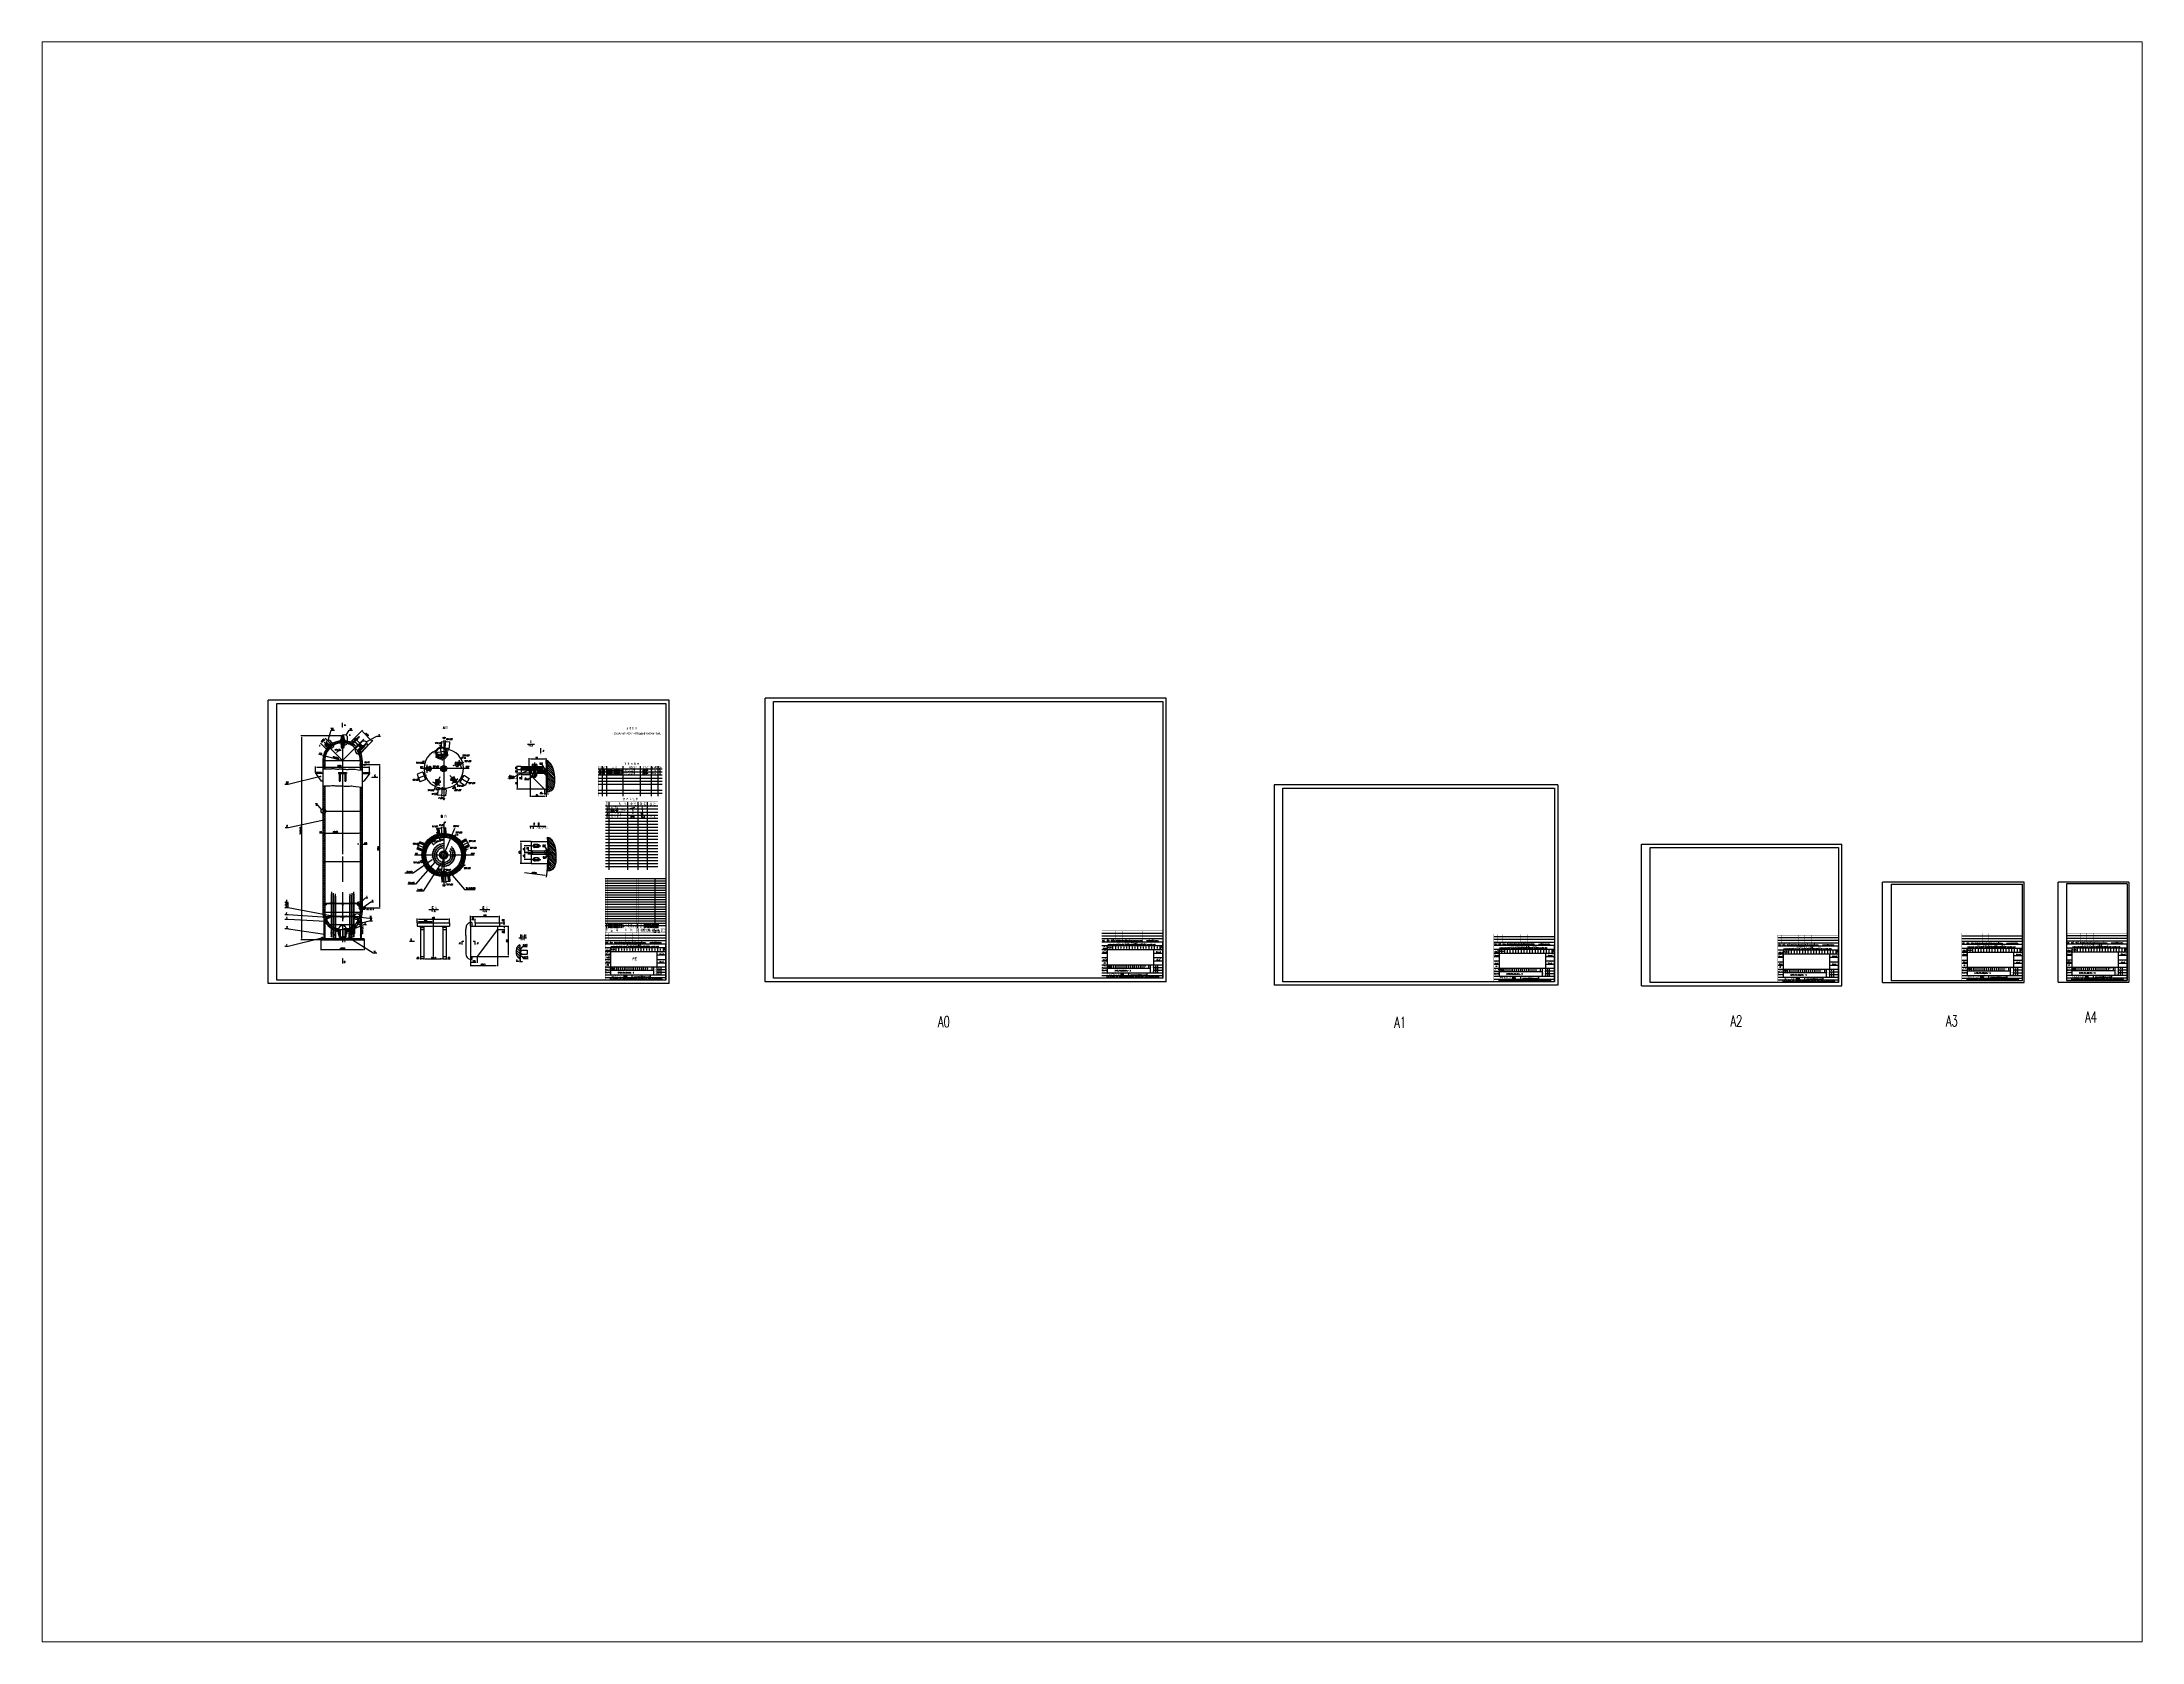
# Paper-space layout 'Layout1' of a CAD drawing. Extents: x 1.05 to 9.45, y 0.8 to 7.2.
# The model-space entities are those that its viewports show. They can reach past a viewport. Long polylines and large blocks are cut down to what shows.
import ezdxf
from ezdxf.enums import TextEntityAlignment as Align

# ---------------------------------------------------------------- set-up
doc = ezdxf.new("R2010")
doc.units = 0
doc.header["$LTSCALE"] = 20
doc.header["$MEASUREMENT"] = 0
doc.linetypes.add('CENTER', pattern=[2, 1.25, -0.25, 0.25, -0.25])
doc.linetypes.add('HIDDEN2', pattern=[0.1875, 0.125, -0.0625])
doc.layers.get('0').update_dxf_attribs({"linetype": 'CONTINUOUS'})
for name, color, linetype in [('中心线', 1, 'CENTER'), ('标注线', 3, 'CONTINUOUS'), ('粗实线', 7, 'CONTINUOUS'), ('细实线', 3, 'CONTINUOUS'), ('虚线', 6, 'HIDDEN2')]:
    doc.layers.add(name, color=color, linetype=linetype)
doc.styles.add('DF', font='isocp.shx', dxfattribs={"width": 0.7, "bigfont": 'hztxt3.shx'})
doc.styles.add('HZ', font='romans.shx', dxfattribs={"width": 0.667, "bigfont": 'hztxt.shx'})
doc.styles.add('ROMANS', font='romans.shx', dxfattribs={"width": 0.667, "oblique": 15, "bigfont": 'hztxt3.shx'})
doc.styles.add('ROMANT', font='ROMANT', dxfattribs={"width": 0.6})
doc.styles.get("Standard").update_dxf_attribs({"font": 'TXT.SHX'})
doc.styles.add('TEXT', font='romans.shx', dxfattribs={"width": 0.667, "bigfont": 'hztxt3.shx'})
doc.styles.add('ZHAN1', font='romans.shx', dxfattribs={"width": 0.67, "bigfont": 'hztxt3.shx'})
doc.dimstyles.get("Standard").update_dxf_attribs({"dimtxt": 0.18, "dimasz": 0.18, "dimexe": 0.18, "dimexo": 0.0625, "dimgap": 0.09, "dimtad": 0, "dimtih": 1, "dimtoh": 1, "dimdec": 4, "dimzin": 0, "dimdsep": 46, "dimtxsty": 'Standard', "dimcen": 0.09, "dimadec": 0, "dimazin": 0, "dimtfac": 1, "dimtdec": 4, "dimtofl": 0, "dimtmove": 0, "dimatfit": 3, "dimfxl": 0, "dimtolj": 1, "dimtzin": 0, "dimarcsym": 0})
doc.dimstyles.new('数字斜体-1', dxfattribs={"dimtxt": 4, "dimasz": 3.5, "dimexe": 2, "dimexo": 0, "dimgap": 1.3, "dimtad": 1, "dimdec": 3, "dimzin": 0, "dimdsep": 46, "dimtxsty": 'TEXT', "dimcen": 0, "dimclrd": 3, "dimclre": 3, "dimclrt": 3, "dimadec": 0, "dimazin": 0, "dimtol": 1, "dimtp": 10, "dimtm": 10, "dimtfac": 0.5, "dimtdec": 3, "dimtix": 1, "dimtmove": 0, "dimatfit": 3, "dimfxl": 0, "dimtolj": 1, "dimtzin": 0, "dimarcsym": 0})

# ---------------------------------------------------------------- blocks, each defined once
blk = doc.blocks.new('*X1')
at = {"color": 0}
for p, q in [((745.3125, -226.875), (745.3125, -226.875)), ((745.3125, -230.625), (745.3125, -230.625)), ((746.25, -191.25), (746.25, -191.25)), ((746.25, -195), (746.25, -195)), ((746.25, -198.75), (746.25, -198.75)), ((746.25, -202.5), (746.25, -202.5)), ((746.25, -206.25), (746.25, -206.25)), ((746.25, -210), (746.25, -210)), ((746.25, -213.75), (746.25, -213.75)), ((746.25, -217.5), (746.25, -217.5)), ((746.25, -221.25), (746.25, -221.25)), ((746.25, -225), (746.25, -225)), ((746.25, -228.75), (746.25, -228.75)), ((747.1875, -151.875), (747.1875, -151.875)), ((747.1875, -155.625), (747.1875, -155.625)), ((747.1875, -159.375), (747.1875, -159.375)), ((747.1875, -163.125), (747.1875, -163.125)), ((747.1875, -166.875), (747.1875, -166.875)), ((747.1875, -170.625), (747.1875, -170.625)), ((747.1875, -174.375), (747.1875, -174.375)), ((747.1875, -178.125), (747.1875, -178.125)), ((747.1875, -181.875), (747.1875, -181.875)), ((747.1875, -185.625), (747.1875, -185.625)), ((747.1875, -189.375), (747.1875, -189.375)), ((747.1875, -193.125), (747.1875, -193.125)), ((747.1875, -196.875), (747.1875, -196.875)), ((747.1875, -200.625), (747.1875, -200.625)), ((747.1875, -204.375), (747.1875, -204.375)), ((747.1875, -208.125), (747.1875, -208.125)), ((747.1875, -211.875), (747.1875, -211.875)), ((747.1875, -215.625), (747.1875, -215.625)), ((747.1875, -219.375), (747.1875, -219.375)), ((747.1875, -223.125), (747.1875, -223.125)), ((747.1875, -226.875), (747.1875, -226.875)), ((748.125, -127.5), (748.125, -127.5)), ((748.125, -131.25), (748.125, -131.25)), ((748.125, -135), (748.125, -135)), ((748.125, -138.75), (748.125, -138.75)), ((748.125, -142.5), (748.125, -142.5)), ((748.125, -146.25), (748.125, -146.25)), ((748.125, -150), (748.125, -150)), ((748.125, -153.75), (748.125, -153.75)), ((748.125, -157.5), (748.125, -157.5)), ((748.125, -161.25), (748.125, -161.25)), ((748.125, -165), (748.125, -165)), ((748.125, -168.75), (748.125, -168.75)), ((748.125, -172.5), (748.125, -172.5)), ((748.125, -176.25), (748.125, -176.25)), ((748.125, -180), (748.125, -180)), ((748.125, -183.75), (748.125, -183.75)), ((748.125, -187.5), (748.125, -187.5)), ((748.125, -191.25), (748.125, -191.25)), ((748.125, -195), (748.125, -195)), ((748.125, -198.75), (748.125, -198.75)), ((748.125, -202.5), (748.125, -202.5)), ((748.125, -206.25), (748.125, -206.25)), ((748.125, -210), (748.125, -210)), ((748.125, -213.75), (748.125, -213.75)), ((748.125, -217.5), (748.125, -217.5)), ((748.125, -221.25), (748.125, -221.25)), ((748.125, -225), (748.125, -225)), ((748.125, -228.75), (748.125, -228.75)), ((749.0625, -125.625), (749.0625, -125.625)), ((749.0625, -129.375), (749.0625, -129.375)), ((749.0625, -133.125), (749.0625, -133.125)), ((749.0625, -136.875), (749.0625, -136.875)), ((749.0625, -140.625), (749.0625, -140.625)), ((749.0625, -144.375), (749.0625, -144.375)), ((749.0625, -148.125), (749.0625, -148.125)), ((749.0625, -151.875), (749.0625, -151.875)), ((749.0625, -155.625), (749.0625, -155.625)), ((749.0625, -159.375), (749.0625, -159.375)), ((749.0625, -163.125), (749.0625, -163.125)), ((749.0625, -166.875), (749.0625, -166.875)), ((749.0625, -170.625), (749.0625, -170.625)), ((749.0625, -174.375), (749.0625, -174.375)), ((749.0625, -178.125), (749.0625, -178.125)), ((749.0625, -181.875), (749.0625, -181.875)), ((749.0625, -185.625), (749.0625, -185.625)), ((749.0625, -189.375), (749.0625, -189.375)), ((749.0625, -193.125), (749.0625, -193.125)), ((749.0625, -196.875), (749.0625, -196.875)), ((749.0625, -200.625), (749.0625, -200.625)), ((749.0625, -204.375), (749.0625, -204.375)), ((749.0625, -208.125), (749.0625, -208.125)), ((749.0625, -211.875), (749.0625, -211.875)), ((749.0625, -215.625), (749.0625, -215.625)), ((749.0625, -219.375), (749.0625, -219.375)), ((749.0625, -223.125), (749.0625, -223.125)), ((749.0625, -226.875), (749.0625, -226.875)), ((750, -123.75), (750, -123.75)), ((750, -127.5), (750, -127.5)), ((750, -131.25), (750, -131.25)), ((750, -135), (750, -135)), ((750, -138.75), (750, -138.75)), ((750, -142.5), (750, -142.5)), ((750, -146.25), (750, -146.25)), ((750, -150), (750, -150)), ((750, -153.75), (750, -153.75)), ((750, -157.5), (750, -157.5)), ((750, -161.25), (750, -161.25)), ((750, -165), (750, -165)), ((750, -168.75), (750, -168.75)), ((750, -172.5), (750, -172.5)), ((750, -176.25), (750, -176.25)), ((750, -180), (750, -180)), ((750, -183.75), (750, -183.75)), ((750, -187.5), (750, -187.5)), ((750, -191.25), (750, -191.25)), ((750, -195), (750, -195)), ((750, -198.75), (750, -198.75)), ((750, -202.5), (750, -202.5)), ((750, -206.25), (750, -206.25)), ((750, -210), (750, -210)), ((750, -213.75), (750, -213.75)), ((750, -217.5), (750, -217.5)), ((750, -221.25), (750, -221.25)), ((750, -225), (750, -225)), ((750, -228.75), (750, -228.75)), ((750.9375, -125.625), (750.9375, -125.625)), ((750.9375, -129.375), (750.9375, -129.375)), ((750.9375, -133.125), (750.9375, -133.125)), ((750.9375, -136.875), (750.9375, -136.875)), ((750.9375, -140.625), (750.9375, -140.625)), ((750.9375, -144.375), (750.9375, -144.375)), ((750.9375, -148.125), (750.9375, -148.125)), ((750.9375, -151.875), (750.9375, -151.875)), ((750.9375, -155.625), (750.9375, -155.625)), ((750.9375, -159.375), (750.9375, -159.375)), ((750.9375, -163.125), (750.9375, -163.125)), ((750.9375, -166.875), (750.9375, -166.875)), ((750.9375, -170.625), (750.9375, -170.625)), ((750.9375, -174.375), (750.9375, -174.375)), ((750.9375, -178.125), (750.9375, -178.125)), ((750.9375, -181.875), (750.9375, -181.875)), ((750.9375, -185.625), (750.9375, -185.625)), ((750.9375, -189.375), (750.9375, -189.375)), ((750.9375, -193.125), (750.9375, -193.125)), ((750.9375, -196.875), (750.9375, -196.875)), ((750.9375, -200.625), (750.9375, -200.625)), ((750.9375, -204.375), (750.9375, -204.375)), ((750.9375, -208.125), (750.9375, -208.125)), ((750.9375, -211.875), (750.9375, -211.875)), ((750.9375, -215.625), (750.9375, -215.625)), ((750.9375, -219.375), (750.9375, -219.375)), ((750.9375, -223.125), (750.9375, -223.125)), ((750.9375, -226.875), (750.9375, -226.875)), ((751.875, -123.75), (751.875, -123.75)), ((751.875, -127.5), (751.875, -127.5)), ((751.875, -131.25), (751.875, -131.25)), ((751.875, -135), (751.875, -135)), ((751.875, -138.75), (751.875, -138.75)), ((751.875, -142.5), (751.875, -142.5)), ((751.875, -146.25), (751.875, -146.25)), ((751.875, -150), (751.875, -150)), ((751.875, -153.75), (751.875, -153.75)), ((751.875, -157.5), (751.875, -157.5)), ((751.875, -161.25), (751.875, -161.25)), ((751.875, -165), (751.875, -165)), ((751.875, -168.75), (751.875, -168.75)), ((751.875, -172.5), (751.875, -172.5)), ((751.875, -176.25), (751.875, -176.25)), ((751.875, -180), (751.875, -180)), ((751.875, -183.75), (751.875, -183.75)), ((751.875, -187.5), (751.875, -187.5)), ((751.875, -191.25), (751.875, -191.25)), ((751.875, -195), (751.875, -195)), ((751.875, -198.75), (751.875, -198.75)), ((751.875, -202.5), (751.875, -202.5)), ((751.875, -206.25), (751.875, -206.25)), ((751.875, -210), (751.875, -210)), ((751.875, -213.75), (751.875, -213.75)), ((751.875, -217.5), (751.875, -217.5)), ((751.875, -221.25), (751.875, -221.25)), ((751.875, -225), (751.875, -225)), ((751.875, -228.75), (751.875, -228.75)), ((752.8125, -110.625), (752.8125, -110.625)), ((752.8125, -121.875), (752.8125, -121.875)), ((752.8125, -125.625), (752.8125, -125.625)), ((752.8125, -129.375), (752.8125, -129.375)), ((752.8125, -133.125), (752.8125, -133.125)), ((752.8125, -136.875), (752.8125, -136.875)), ((752.8125, -140.625), (752.8125, -140.625)), ((752.8125, -144.375), (752.8125, -144.375)), ((752.8125, -148.125), (752.8125, -148.125)), ((752.8125, -151.875), (752.8125, -151.875)), ((752.8125, -155.625), (752.8125, -155.625)), ((752.8125, -159.375), (752.8125, -159.375)), ((752.8125, -163.125), (752.8125, -163.125)), ((752.8125, -166.875), (752.8125, -166.875)), ((752.8125, -170.625), (752.8125, -170.625)), ((752.8125, -174.375), (752.8125, -174.375)), ((752.8125, -178.125), (752.8125, -178.125)), ((752.8125, -181.875), (752.8125, -181.875)), ((752.8125, -185.625), (752.8125, -185.625)), ((752.8125, -189.375), (752.8125, -189.375)), ((752.8125, -193.125), (752.8125, -193.125)), ((752.8125, -196.875), (752.8125, -196.875)), ((752.8125, -200.625), (752.8125, -200.625)), ((752.8125, -204.375), (752.8125, -204.375)), ((752.8125, -208.125), (752.8125, -208.125)), ((752.8125, -211.875), (752.8125, -211.875)), ((752.8125, -215.625), (752.8125, -215.625)), ((752.8125, -219.375), (752.8125, -219.375)), ((752.8125, -223.125), (752.8125, -223.125)), ((752.8125, -226.875), (752.8125, -226.875)), ((753.75, -108.75), (753.75, -108.75)), ((753.75, -123.75), (753.75, -123.75)), ((753.75, -127.5), (753.75, -127.5)), ((753.75, -131.25), (753.75, -131.25)), ((753.75, -135), (753.75, -135)), ((753.75, -138.75), (753.75, -138.75)), ((753.75, -142.5), (753.75, -142.5)), ((753.75, -146.25), (753.75, -146.25)), ((753.75, -150), (753.75, -150)), ((753.75, -153.75), (753.75, -153.75)), ((753.75, -157.5), (753.75, -157.5)), ((753.75, -161.25), (753.75, -161.25)), ((753.75, -165), (753.75, -165)), ((753.75, -168.75), (753.75, -168.75)), ((753.75, -172.5), (753.75, -172.5)), ((753.75, -176.25), (753.75, -176.25)), ((753.75, -180), (753.75, -180)), ((753.75, -183.75), (753.75, -183.75)), ((753.75, -187.5), (753.75, -187.5)), ((753.75, -191.25), (753.75, -191.25)), ((753.75, -195), (753.75, -195)), ((753.75, -198.75), (753.75, -198.75)), ((753.75, -202.5), (753.75, -202.5)), ((753.75, -206.25), (753.75, -206.25)), ((753.75, -210), (753.75, -210)), ((753.75, -213.75), (753.75, -213.75)), ((753.75, -217.5), (753.75, -217.5)), ((753.75, -221.25), (753.75, -221.25)), ((753.75, -225), (753.75, -225)), ((754.6875, -110.625), (754.6875, -110.625)), ((754.6875, -121.875), (754.6875, -121.875)), ((754.6875, -125.625), (754.6875, -125.625)), ((754.6875, -129.375), (754.6875, -129.375)), ((754.6875, -133.125), (754.6875, -133.125)), ((754.6875, -136.875), (754.6875, -136.875)), ((754.6875, -140.625), (754.6875, -140.625)), ((754.6875, -144.375), (754.6875, -144.375)), ((754.6875, -148.125), (754.6875, -148.125)), ((754.6875, -151.875), (754.6875, -151.875)), ((754.6875, -155.625), (754.6875, -155.625)), ((754.6875, -159.375), (754.6875, -159.375)), ((754.6875, -163.125), (754.6875, -163.125)), ((754.6875, -166.875), (754.6875, -166.875)), ((754.6875, -170.625), (754.6875, -170.625)), ((754.6875, -174.375), (754.6875, -174.375)), ((754.6875, -178.125), (754.6875, -178.125)), ((754.6875, -181.875), (754.6875, -181.875)), ((754.6875, -185.625), (754.6875, -185.625)), ((754.6875, -189.375), (754.6875, -189.375)), ((754.6875, -193.125), (754.6875, -193.125)), ((754.6875, -196.875), (754.6875, -196.875)), ((754.6875, -200.625), (754.6875, -200.625)), ((754.6875, -204.375), (754.6875, -204.375)), ((754.6875, -208.125), (754.6875, -208.125)), ((754.6875, -211.875), (754.6875, -211.875)), ((754.6875, -215.625), (754.6875, -215.625)), ((754.6875, -219.375), (754.6875, -219.375)), ((754.6875, -223.125), (754.6875, -223.125)), ((754.6875, -226.875), (754.6875, -226.875)), ((755.625, -108.75), (755.625, -108.75)), ((755.625, -112.5), (755.625, -112.5)), ((755.625, -120), (755.625, -120)), ((755.625, -123.75), (755.625, -123.75)), ((755.625, -127.5), (755.625, -127.5)), ((755.625, -131.25), (755.625, -131.25)), ((755.625, -135), (755.625, -135)), ((755.625, -138.75), (755.625, -138.75)), ((755.625, -142.5), (755.625, -142.5)), ((755.625, -146.25), (755.625, -146.25)), ((755.625, -150), (755.625, -150)), ((755.625, -153.75), (755.625, -153.75)), ((755.625, -157.5), (755.625, -157.5)), ((755.625, -161.25), (755.625, -161.25)), ((755.625, -165), (755.625, -165)), ((755.625, -168.75), (755.625, -168.75)), ((755.625, -172.5), (755.625, -172.5)), ((755.625, -176.25), (755.625, -176.25)), ((755.625, -180), (755.625, -180)), ((755.625, -183.75), (755.625, -183.75)), ((755.625, -187.5), (755.625, -187.5)), ((755.625, -191.25), (755.625, -191.25)), ((755.625, -195), (755.625, -195)), ((755.625, -198.75), (755.625, -198.75)), ((755.625, -202.5), (755.625, -202.5)), ((755.625, -206.25), (755.625, -206.25)), ((755.625, -210), (755.625, -210)), ((755.625, -213.75), (755.625, -213.75)), ((755.625, -217.5), (755.625, -217.5)), ((755.625, -221.25), (755.625, -221.25)), ((755.625, -225), (755.625, -225)), ((756.5625, -110.625), (756.5625, -110.625)), ((756.5625, -114.375), (756.5625, -114.375)), ((756.5625, -121.875), (756.5625, -121.875)), ((756.5625, -125.625), (756.5625, -125.625)), ((756.5625, -129.375), (756.5625, -129.375)), ((756.5625, -133.125), (756.5625, -133.125)), ((756.5625, -136.875), (756.5625, -136.875)), ((756.5625, -140.625), (756.5625, -140.625)), ((756.5625, -144.375), (756.5625, -144.375)), ((756.5625, -148.125), (756.5625, -148.125)), ((756.5625, -151.875), (756.5625, -151.875)), ((756.5625, -155.625), (756.5625, -155.625)), ((756.5625, -159.375), (756.5625, -159.375)), ((756.5625, -163.125), (756.5625, -163.125)), ((756.5625, -166.875), (756.5625, -166.875)), ((756.5625, -170.625), (756.5625, -170.625)), ((756.5625, -174.375), (756.5625, -174.375)), ((756.5625, -178.125), (756.5625, -178.125)), ((756.5625, -181.875), (756.5625, -181.875)), ((756.5625, -185.625), (756.5625, -185.625)), ((756.5625, -189.375), (756.5625, -189.375)), ((756.5625, -193.125), (756.5625, -193.125)), ((756.5625, -196.875), (756.5625, -196.875)), ((756.5625, -200.625), (756.5625, -200.625)), ((756.5625, -204.375), (756.5625, -204.375)), ((756.5625, -208.125), (756.5625, -208.125)), ((756.5625, -211.875), (756.5625, -211.875)), ((756.5625, -215.625), (756.5625, -215.625)), ((756.5625, -219.375), (756.5625, -219.375)), ((756.5625, -223.125), (756.5625, -223.125)), ((756.5625, -226.875), (756.5625, -226.875)), ((757.5, -108.75), (757.5, -108.75)), ((757.5, -112.5), (757.5, -112.5)), ((757.5, -116.25), (757.5, -116.25)), ((757.5, -120), (757.5, -120)), ((757.5, -123.75), (757.5, -123.75)), ((757.5, -127.5), (757.5, -127.5)), ((757.5, -131.25), (757.5, -131.25)), ((757.5, -135), (757.5, -135)), ((757.5, -138.75), (757.5, -138.75)), ((757.5, -142.5), (757.5, -142.5)), ((757.5, -146.25), (757.5, -146.25)), ((757.5, -150), (757.5, -150)), ((757.5, -153.75), (757.5, -153.75)), ((757.5, -157.5), (757.5, -157.5)), ((757.5, -161.25), (757.5, -161.25)), ((757.5, -165), (757.5, -165)), ((757.5, -168.75), (757.5, -168.75)), ((757.5, -172.5), (757.5, -172.5)), ((757.5, -176.25), (757.5, -176.25)), ((757.5, -180), (757.5, -180)), ((757.5, -183.75), (757.5, -183.75)), ((757.5, -187.5), (757.5, -187.5)), ((757.5, -191.25), (757.5, -191.25)), ((757.5, -195), (757.5, -195)), ((757.5, -198.75), (757.5, -198.75)), ((757.5, -202.5), (757.5, -202.5)), ((757.5, -206.25), (757.5, -206.25)), ((757.5, -210), (757.5, -210)), ((757.5, -213.75), (757.5, -213.75)), ((757.5, -217.5), (757.5, -217.5)), ((757.5, -221.25), (757.5, -221.25)), ((757.5, -225), (757.5, -225)), ((758.4375, -110.625), (758.4375, -110.625)), ((758.4375, -114.375), (758.4375, -114.375)), ((758.4375, -121.875), (758.4375, -121.875)), ((758.4375, -125.625), (758.4375, -125.625)), ((758.4375, -129.375), (758.4375, -129.375)), ((758.4375, -133.125), (758.4375, -133.125)), ((758.4375, -136.875), (758.4375, -136.875)), ((758.4375, -140.625), (758.4375, -140.625)), ((758.4375, -144.375), (758.4375, -144.375)), ((758.4375, -148.125), (758.4375, -148.125)), ((758.4375, -151.875), (758.4375, -151.875)), ((758.4375, -155.625), (758.4375, -155.625)), ((758.4375, -159.375), (758.4375, -159.375)), ((758.4375, -163.125), (758.4375, -163.125)), ((758.4375, -166.875), (758.4375, -166.875)), ((758.4375, -170.625), (758.4375, -170.625)), ((758.4375, -174.375), (758.4375, -174.375)), ((758.4375, -178.125), (758.4375, -178.125)), ((758.4375, -181.875), (758.4375, -181.875)), ((758.4375, -185.625), (758.4375, -185.625)), ((758.4375, -189.375), (758.4375, -189.375)), ((758.4375, -193.125), (758.4375, -193.125)), ((758.4375, -196.875), (758.4375, -196.875)), ((758.4375, -200.625), (758.4375, -200.625)), ((758.4375, -204.375), (758.4375, -204.375)), ((758.4375, -208.125), (758.4375, -208.125)), ((758.4375, -211.875), (758.4375, -211.875)), ((758.4375, -215.625), (758.4375, -215.625)), ((758.4375, -219.375), (758.4375, -219.375)), ((758.4375, -223.125), (758.4375, -223.125)), ((758.4375, -226.875), (758.4375, -226.875)), ((759.375, -108.75), (759.375, -108.75)), ((759.375, -112.5), (759.375, -112.5)), ((759.375, -116.25), (759.375, -116.25)), ((759.375, -120), (759.375, -120)), ((759.375, -123.75), (759.375, -123.75)), ((759.375, -127.5), (759.375, -127.5)), ((759.375, -131.25), (759.375, -131.25)), ((759.375, -135), (759.375, -135)), ((759.375, -138.75), (759.375, -138.75)), ((759.375, -142.5), (759.375, -142.5)), ((759.375, -146.25), (759.375, -146.25)), ((759.375, -150), (759.375, -150)), ((759.375, -153.75), (759.375, -153.75)), ((759.375, -157.5), (759.375, -157.5)), ((759.375, -161.25), (759.375, -161.25)), ((759.375, -165), (759.375, -165)), ((759.375, -168.75), (759.375, -168.75)), ((759.375, -172.5), (759.375, -172.5)), ((759.375, -176.25), (759.375, -176.25)), ((759.375, -180), (759.375, -180)), ((759.375, -183.75), (759.375, -183.75)), ((759.375, -187.5), (759.375, -187.5)), ((759.375, -191.25), (759.375, -191.25)), ((759.375, -195), (759.375, -195)), ((759.375, -198.75), (759.375, -198.75)), ((759.375, -202.5), (759.375, -202.5)), ((759.375, -206.25), (759.375, -206.25)), ((759.375, -210), (759.375, -210)), ((759.375, -213.75), (759.375, -213.75)), ((759.375, -217.5), (759.375, -217.5)), ((759.375, -221.25), (759.375, -221.25)), ((759.375, -225), (759.375, -225)), ((760.3125, -106.875), (760.3125, -106.875)), ((760.3125, -110.625), (760.3125, -110.625)), ((760.3125, -114.375), (760.3125, -114.375)), ((760.3125, -121.875), (760.3125, -121.875)), ((760.3125, -125.625), (760.3125, -125.625)), ((760.3125, -129.375), (760.3125, -129.375)), ((760.3125, -133.125), (760.3125, -133.125)), ((760.3125, -136.875), (760.3125, -136.875)), ((760.3125, -140.625), (760.3125, -140.625)), ((760.3125, -144.375), (760.3125, -144.375)), ((760.3125, -148.125), (760.3125, -148.125)), ((760.3125, -151.875), (760.3125, -151.875)), ((760.3125, -155.625), (760.3125, -155.625)), ((760.3125, -159.375), (760.3125, -159.375)), ((760.3125, -163.125), (760.3125, -163.125)), ((760.3125, -166.875), (760.3125, -166.875)), ((760.3125, -170.625), (760.3125, -170.625)), ((760.3125, -174.375), (760.3125, -174.375)), ((760.3125, -178.125), (760.3125, -178.125)), ((760.3125, -181.875), (760.3125, -181.875)), ((760.3125, -185.625), (760.3125, -185.625)), ((760.3125, -189.375), (760.3125, -189.375)), ((760.3125, -193.125), (760.3125, -193.125)), ((760.3125, -196.875), (760.3125, -196.875)), ((760.3125, -200.625), (760.3125, -200.625)), ((760.3125, -204.375), (760.3125, -204.375)), ((760.3125, -208.125), (760.3125, -208.125)), ((760.3125, -211.875), (760.3125, -211.875)), ((760.3125, -215.625), (760.3125, -215.625)), ((760.3125, -219.375), (760.3125, -219.375)), ((760.3125, -223.125), (760.3125, -223.125)), ((761.25, -108.75), (761.25, -108.75)), ((761.25, -112.5), (761.25, -112.5)), ((761.25, -120), (761.25, -120)), ((761.25, -123.75), (761.25, -123.75)), ((761.25, -127.5), (761.25, -127.5)), ((761.25, -131.25), (761.25, -131.25)), ((761.25, -135), (761.25, -135)), ((761.25, -138.75), (761.25, -138.75)), ((761.25, -142.5), (761.25, -142.5)), ((761.25, -146.25), (761.25, -146.25)), ((761.25, -150), (761.25, -150)), ((761.25, -153.75), (761.25, -153.75)), ((761.25, -157.5), (761.25, -157.5)), ((761.25, -161.25), (761.25, -161.25)), ((761.25, -165), (761.25, -165)), ((761.25, -168.75), (761.25, -168.75)), ((761.25, -172.5), (761.25, -172.5)), ((761.25, -176.25), (761.25, -176.25)), ((761.25, -180), (761.25, -180)), ((761.25, -183.75), (761.25, -183.75)), ((761.25, -187.5), (761.25, -187.5)), ((761.25, -191.25), (761.25, -191.25)), ((761.25, -195), (761.25, -195)), ((761.25, -198.75), (761.25, -198.75)), ((761.25, -202.5), (761.25, -202.5)), ((761.25, -206.25), (761.25, -206.25)), ((761.25, -210), (761.25, -210)), ((761.25, -213.75), (761.25, -213.75)), ((761.25, -217.5), (761.25, -217.5)), ((761.25, -221.25), (761.25, -221.25)), ((761.25, -225), (761.25, -225)), ((762.1875, -106.875), (762.1875, -106.875)), ((762.1875, -110.625), (762.1875, -110.625)), ((762.1875, -121.875), (762.1875, -121.875)), ((762.1875, -125.625), (762.1875, -125.625)), ((762.1875, -129.375), (762.1875, -129.375)), ((762.1875, -133.125), (762.1875, -133.125)), ((762.1875, -136.875), (762.1875, -136.875)), ((762.1875, -140.625), (762.1875, -140.625)), ((762.1875, -144.375), (762.1875, -144.375)), ((762.1875, -148.125), (762.1875, -148.125)), ((762.1875, -151.875), (762.1875, -151.875)), ((762.1875, -155.625), (762.1875, -155.625)), ((762.1875, -159.375), (762.1875, -159.375)), ((762.1875, -163.125), (762.1875, -163.125)), ((762.1875, -166.875), (762.1875, -166.875)), ((762.1875, -170.625), (762.1875, -170.625)), ((762.1875, -174.375), (762.1875, -174.375)), ((762.1875, -178.125), (762.1875, -178.125)), ((762.1875, -181.875), (762.1875, -181.875)), ((762.1875, -185.625), (762.1875, -185.625)), ((762.1875, -189.375), (762.1875, -189.375)), ((762.1875, -193.125), (762.1875, -193.125)), ((762.1875, -196.875), (762.1875, -196.875)), ((762.1875, -200.625), (762.1875, -200.625)), ((762.1875, -204.375), (762.1875, -204.375)), ((762.1875, -208.125), (762.1875, -208.125)), ((762.1875, -211.875), (762.1875, -211.875)), ((762.1875, -215.625), (762.1875, -215.625)), ((762.1875, -219.375), (762.1875, -219.375)), ((762.1875, -223.125), (762.1875, -223.125)), ((763.125, -108.75), (763.125, -108.75)), ((763.125, -112.5), (763.125, -112.5)), ((763.125, -123.75), (763.125, -123.75)), ((763.125, -127.5), (763.125, -127.5)), ((763.125, -131.25), (763.125, -131.25)), ((763.125, -135), (763.125, -135)), ((763.125, -138.75), (763.125, -138.75)), ((763.125, -142.5), (763.125, -142.5)), ((763.125, -146.25), (763.125, -146.25)), ((763.125, -150), (763.125, -150)), ((763.125, -153.75), (763.125, -153.75)), ((763.125, -157.5), (763.125, -157.5)), ((763.125, -161.25), (763.125, -161.25)), ((763.125, -165), (763.125, -165)), ((763.125, -168.75), (763.125, -168.75)), ((763.125, -172.5), (763.125, -172.5)), ((763.125, -176.25), (763.125, -176.25)), ((763.125, -180), (763.125, -180)), ((763.125, -183.75), (763.125, -183.75)), ((763.125, -187.5), (763.125, -187.5)), ((763.125, -191.25), (763.125, -191.25)), ((763.125, -195), (763.125, -195)), ((763.125, -198.75), (763.125, -198.75)), ((763.125, -202.5), (763.125, -202.5)), ((763.125, -206.25), (763.125, -206.25)), ((763.125, -210), (763.125, -210)), ((763.125, -213.75), (763.125, -213.75)), ((763.125, -217.5), (763.125, -217.5)), ((763.125, -221.25), (763.125, -221.25)), ((763.125, -225), (763.125, -225)), ((764.0625, -106.875), (764.0625, -106.875)), ((764.0625, -110.625), (764.0625, -110.625)), ((764.0625, -121.875), (764.0625, -121.875)), ((764.0625, -125.625), (764.0625, -125.625)), ((764.0625, -129.375), (764.0625, -129.375)), ((764.0625, -133.125), (764.0625, -133.125)), ((764.0625, -136.875), (764.0625, -136.875)), ((764.0625, -140.625), (764.0625, -140.625)), ((764.0625, -144.375), (764.0625, -144.375)), ((764.0625, -148.125), (764.0625, -148.125)), ((764.0625, -151.875), (764.0625, -151.875)), ((764.0625, -155.625), (764.0625, -155.625)), ((764.0625, -159.375), (764.0625, -159.375)), ((764.0625, -163.125), (764.0625, -163.125)), ((764.0625, -166.875), (764.0625, -166.875)), ((764.0625, -170.625), (764.0625, -170.625)), ((764.0625, -174.375), (764.0625, -174.375)), ((764.0625, -178.125), (764.0625, -178.125)), ((764.0625, -181.875), (764.0625, -181.875)), ((764.0625, -185.625), (764.0625, -185.625)), ((764.0625, -189.375), (764.0625, -189.375)), ((764.0625, -193.125), (764.0625, -193.125)), ((764.0625, -196.875), (764.0625, -196.875)), ((764.0625, -200.625), (764.0625, -200.625)), ((764.0625, -204.375), (764.0625, -204.375)), ((764.0625, -208.125), (764.0625, -208.125)), ((764.0625, -211.875), (764.0625, -211.875)), ((764.0625, -215.625), (764.0625, -215.625)), ((764.0625, -219.375), (764.0625, -219.375)), ((764.0625, -223.125), (764.0625, -223.125)), ((765, -108.75), (765, -108.75)), ((765, -123.75), (765, -123.75)), ((765, -127.5), (765, -127.5)), ((765, -131.25), (765, -131.25)), ((765, -135), (765, -135)), ((765, -138.75), (765, -138.75)), ((765, -142.5), (765, -142.5)), ((765, -146.25), (765, -146.25)), ((765, -150), (765, -150)), ((765, -153.75), (765, -153.75)), ((765, -157.5), (765, -157.5)), ((765, -161.25), (765, -161.25)), ((765, -165), (765, -165)), ((765, -168.75), (765, -168.75)), ((765, -172.5), (765, -172.5)), ((765, -176.25), (765, -176.25)), ((765, -180), (765, -180)), ((765, -183.75), (765, -183.75)), ((765, -187.5), (765, -187.5)), ((765, -191.25), (765, -191.25)), ((765, -195), (765, -195)), ((765, -198.75), (765, -198.75)), ((765, -202.5), (765, -202.5)), ((765, -206.25), (765, -206.25)), ((765, -210), (765, -210)), ((765, -213.75), (765, -213.75)), ((765, -217.5), (765, -217.5)), ((765, -221.25), (765, -221.25)), ((765, -225), (765, -225)), ((765.9375, -106.875), (765.9375, -106.875)), ((765.9375, -121.875), (765.9375, -121.875)), ((765.9375, -125.625), (765.9375, -125.625)), ((765.9375, -129.375), (765.9375, -129.375)), ((765.9375, -133.125), (765.9375, -133.125)), ((765.9375, -136.875), (765.9375, -136.875)), ((765.9375, -140.625), (765.9375, -140.625)), ((765.9375, -144.375), (765.9375, -144.375)), ((765.9375, -148.125), (765.9375, -148.125)), ((765.9375, -151.875), (765.9375, -151.875)), ((765.9375, -155.625), (765.9375, -155.625)), ((765.9375, -159.375), (765.9375, -159.375)), ((765.9375, -163.125), (765.9375, -163.125)), ((765.9375, -166.875), (765.9375, -166.875)), ((765.9375, -170.625), (765.9375, -170.625)), ((765.9375, -174.375), (765.9375, -174.375)), ((765.9375, -178.125), (765.9375, -178.125)), ((765.9375, -181.875), (765.9375, -181.875)), ((765.9375, -185.625), (765.9375, -185.625)), ((765.9375, -189.375), (765.9375, -189.375)), ((765.9375, -193.125), (765.9375, -193.125)), ((765.9375, -196.875), (765.9375, -196.875)), ((765.9375, -200.625), (765.9375, -200.625)), ((765.9375, -204.375), (765.9375, -204.375)), ((765.9375, -208.125), (765.9375, -208.125)), ((765.9375, -211.875), (765.9375, -211.875)), ((765.9375, -215.625), (765.9375, -215.625)), ((765.9375, -219.375), (765.9375, -219.375)), ((765.9375, -223.125), (765.9375, -223.125)), ((766.875, -105), (766.875, -105)), ((766.875, -123.75), (766.875, -123.75)), ((766.875, -127.5), (766.875, -127.5)), ((766.875, -131.25), (766.875, -131.25)), ((766.875, -135), (766.875, -135)), ((766.875, -138.75), (766.875, -138.75)), ((766.875, -142.5), (766.875, -142.5)), ((766.875, -146.25), (766.875, -146.25)), ((766.875, -150), (766.875, -150)), ((766.875, -153.75), (766.875, -153.75)), ((766.875, -157.5), (766.875, -157.5)), ((766.875, -161.25), (766.875, -161.25)), ((766.875, -165), (766.875, -165)), ((766.875, -168.75), (766.875, -168.75)), ((766.875, -172.5), (766.875, -172.5)), ((766.875, -176.25), (766.875, -176.25)), ((766.875, -180), (766.875, -180)), ((766.875, -183.75), (766.875, -183.75)), ((766.875, -187.5), (766.875, -187.5)), ((766.875, -191.25), (766.875, -191.25)), ((766.875, -195), (766.875, -195)), ((766.875, -198.75), (766.875, -198.75)), ((766.875, -202.5), (766.875, -202.5)), ((766.875, -206.25), (766.875, -206.25)), ((766.875, -210), (766.875, -210)), ((766.875, -213.75), (766.875, -213.75)), ((766.875, -217.5), (766.875, -217.5)), ((766.875, -221.25), (766.875, -221.25)), ((767.8125, -106.875), (767.8125, -106.875)), ((767.8125, -125.625), (767.8125, -125.625)), ((767.8125, -129.375), (767.8125, -129.375)), ((767.8125, -133.125), (767.8125, -133.125)), ((767.8125, -136.875), (767.8125, -136.875)), ((767.8125, -140.625), (767.8125, -140.625)), ((767.8125, -144.375), (767.8125, -144.375)), ((767.8125, -148.125), (767.8125, -148.125)), ((767.8125, -151.875), (767.8125, -151.875)), ((767.8125, -155.625), (767.8125, -155.625)), ((767.8125, -159.375), (767.8125, -159.375)), ((767.8125, -163.125), (767.8125, -163.125)), ((767.8125, -166.875), (767.8125, -166.875)), ((767.8125, -170.625), (767.8125, -170.625)), ((767.8125, -174.375), (767.8125, -174.375)), ((767.8125, -178.125), (767.8125, -178.125)), ((767.8125, -181.875), (767.8125, -181.875)), ((767.8125, -185.625), (767.8125, -185.625)), ((767.8125, -189.375), (767.8125, -189.375)), ((767.8125, -193.125), (767.8125, -193.125)), ((767.8125, -196.875), (767.8125, -196.875)), ((767.8125, -200.625), (767.8125, -200.625)), ((767.8125, -204.375), (767.8125, -204.375)), ((767.8125, -208.125), (767.8125, -208.125)), ((767.8125, -211.875), (767.8125, -211.875)), ((767.8125, -215.625), (767.8125, -215.625)), ((767.8125, -219.375), (767.8125, -219.375)), ((767.8125, -223.125), (767.8125, -223.125)), ((768.75, -105), (768.75, -105)), ((768.75, -127.5), (768.75, -127.5)), ((768.75, -131.25), (768.75, -131.25)), ((768.75, -135), (768.75, -135)), ((768.75, -138.75), (768.75, -138.75)), ((768.75, -142.5), (768.75, -142.5)), ((768.75, -146.25), (768.75, -146.25)), ((768.75, -150), (768.75, -150)), ((768.75, -153.75), (768.75, -153.75)), ((768.75, -157.5), (768.75, -157.5)), ((768.75, -161.25), (768.75, -161.25)), ((768.75, -165), (768.75, -165)), ((768.75, -168.75), (768.75, -168.75)), ((768.75, -172.5), (768.75, -172.5)), ((768.75, -176.25), (768.75, -176.25)), ((768.75, -180), (768.75, -180)), ((768.75, -183.75), (768.75, -183.75)), ((768.75, -187.5), (768.75, -187.5)), ((768.75, -191.25), (768.75, -191.25)), ((768.75, -195), (768.75, -195)), ((768.75, -198.75), (768.75, -198.75)), ((768.75, -202.5), (768.75, -202.5)), ((768.75, -206.25), (768.75, -206.25)), ((768.75, -210), (768.75, -210)), ((768.75, -213.75), (768.75, -213.75)), ((768.75, -217.5), (768.75, -217.5)), ((768.75, -221.25), (768.75, -221.25)), ((769.6875, -129.375), (769.6875, -129.375)), ((769.6875, -133.125), (769.6875, -133.125)), ((769.6875, -136.875), (769.6875, -136.875)), ((769.6875, -140.625), (769.6875, -140.625)), ((769.6875, -144.375), (769.6875, -144.375)), ((769.6875, -148.125), (769.6875, -148.125)), ((769.6875, -151.875), (769.6875, -151.875)), ((769.6875, -155.625), (769.6875, -155.625)), ((769.6875, -159.375), (769.6875, -159.375)), ((769.6875, -163.125), (769.6875, -163.125)), ((769.6875, -166.875), (769.6875, -166.875)), ((769.6875, -170.625), (769.6875, -170.625)), ((769.6875, -174.375), (769.6875, -174.375)), ((769.6875, -178.125), (769.6875, -178.125)), ((769.6875, -181.875), (769.6875, -181.875)), ((769.6875, -185.625), (769.6875, -185.625)), ((769.6875, -189.375), (769.6875, -189.375)), ((769.6875, -193.125), (769.6875, -193.125)), ((769.6875, -196.875), (769.6875, -196.875)), ((769.6875, -200.625), (769.6875, -200.625)), ((769.6875, -204.375), (769.6875, -204.375)), ((769.6875, -208.125), (769.6875, -208.125)), ((769.6875, -211.875), (769.6875, -211.875)), ((769.6875, -215.625), (769.6875, -215.625)), ((769.6875, -219.375), (769.6875, -219.375)), ((769.6875, -223.125), (769.6875, -223.125)), ((770.625, -165), (770.625, -165)), ((770.625, -168.75), (770.625, -168.75)), ((770.625, -172.5), (770.625, -172.5)), ((770.625, -176.25), (770.625, -176.25)), ((770.625, -180), (770.625, -180)), ((770.625, -183.75), (770.625, -183.75)), ((770.625, -187.5), (770.625, -187.5)), ((770.625, -191.25), (770.625, -191.25)), ((770.625, -195), (770.625, -195)), ((770.625, -198.75), (770.625, -198.75)), ((770.625, -202.5), (770.625, -202.5)), ((770.625, -206.25), (770.625, -206.25)), ((770.625, -210), (770.625, -210)), ((770.625, -213.75), (770.625, -213.75)), ((770.625, -217.5), (770.625, -217.5)), ((770.625, -221.25), (770.625, -221.25)), ((771.5625, -200.625), (771.5625, -200.625)), ((771.5625, -204.375), (771.5625, -204.375)), ((771.5625, -208.125), (771.5625, -208.125)), ((771.5625, -211.875), (771.5625, -211.875)), ((771.5625, -215.625), (771.5625, -215.625)), ((771.5625, -219.375), (771.5625, -219.375)), ((771.5625, -223.125), (771.5625, -223.125))]:
    blk.add_line(p, q, dxfattribs=at)
blk = doc.blocks.new('*X0')
at = {"color": 0}
for p, q in [((589, -182), (594, -177)), ((589, -185), (594, -180)), ((589, -188), (594, -183)), ((594, -189), (589, -184)), ((589, -190), (594, -185)), ((594, -191), (589, -186)), ((589, -193), (594, -188)), ((594, -194), (589, -189)), ((589, -196), (594, -191)), ((594, -197), (589, -192)), ((589, -198), (594, -193)), ((594, -199), (589, -194)), ((594, -202), (589, -197)), ((594, -186), (590, -181)), ((590, -200), (594, -196)), ((594, -183), (591, -180)), ((591, -201), (594, -199)), ((594, -181), (592, -179)), ((594, -204), (592, -202)), ((593, -203), (594, -201)), ((594, -178), (594, -177)), ((594, -204), (594, -204))]:
    blk.add_line(p, q, dxfattribs=at)
blk = doc.blocks.new('*X3')
at = {"color": 0}
for p, q in [((436.875, 821.25), (436.875, 821.25)), ((436.875, 817.5), (436.875, 817.5)), ((437.8125, 819.375), (437.8125, 819.375)), ((438.75, 821.25), (438.75, 821.25)), ((438.75, 817.5), (438.75, 817.5)), ((439.6875, 819.375), (439.6875, 819.375)), ((439.6875, 815.625), (439.6875, 815.625)), ((440.625, 821.25), (440.625, 821.25)), ((440.625, 817.5), (440.625, 817.5)), ((441.5625, 823.125), (441.5625, 823.125)), ((441.5625, 819.375), (441.5625, 819.375)), ((441.5625, 815.625), (441.5625, 815.625)), ((442.5, 821.25), (442.5, 821.25)), ((442.5, 817.5), (442.5, 817.5)), ((443.4375, 823.125), (443.4375, 823.125)), ((443.4375, 819.375), (443.4375, 819.375)), ((443.4375, 815.625), (443.4375, 815.625)), ((444.375, 821.25), (444.375, 821.25)), ((444.375, 817.5), (444.375, 817.5)), ((444.375, 813.75), (444.375, 813.75)), ((445.3125, 823.125), (445.3125, 823.125)), ((445.3125, 819.375), (445.3125, 819.375)), ((445.3125, 815.625), (445.3125, 815.625)), ((446.25, 825), (446.25, 825)), ((446.25, 821.25), (446.25, 821.25)), ((446.25, 817.5), (446.25, 817.5)), ((446.25, 813.75), (446.25, 813.75)), ((447.1875, 823.125), (447.1875, 823.125)), ((447.1875, 819.375), (447.1875, 819.375)), ((447.1875, 815.625), (447.1875, 815.625)), ((447.1875, 811.875), (447.1875, 811.875)), ((448.125, 825), (448.125, 825)), ((448.125, 821.25), (448.125, 821.25)), ((448.125, 817.5), (448.125, 817.5)), ((448.125, 813.75), (448.125, 813.75)), ((449.0625, 826.875), (449.0625, 826.875)), ((449.0625, 823.125), (449.0625, 823.125)), ((449.0625, 819.375), (449.0625, 819.375)), ((449.0625, 815.625), (449.0625, 815.625)), ((449.0625, 811.875), (449.0625, 811.875)), ((450, 825), (450, 825)), ((450, 821.25), (450, 821.25)), ((450, 817.5), (450, 817.5)), ((450, 813.75), (450, 813.75)), ((450.9375, 826.875), (450.9375, 826.875)), ((450.9375, 823.125), (450.9375, 823.125)), ((450.9375, 819.375), (450.9375, 819.375)), ((450.9375, 815.625), (450.9375, 815.625)), ((450.9375, 811.875), (450.9375, 811.875))]:
    blk.add_line(p, q, dxfattribs=at)
blk = doc.blocks.new('*X2')
at = {"color": 0}
for p, q in [((500, -192), (500, -192)), ((500, -197), (500, -197)), ((501, -188), (501, -188)), ((501, -194), (501, -194)), ((501, -199), (501, -199)), ((501, -204), (501, -204)), ((501, -209), (501, -209)), ((501, -215), (501, -215)), ((501, -220), (501, -220)), ((501, -225), (501, -225)), ((502, -190), (502, -190)), ((502, -192), (502, -192)), ((502, -196), (502, -196)), ((502, -198), (502, -198)), ((502, -201), (502, -201)), ((502, -203), (502, -203)), ((502, -206), (502, -206)), ((502, -208), (502, -208)), ((502, -211), (502, -211)), ((502, -213), (502, -213)), ((502, -217), (502, -217)), ((502, -219), (502, -219)), ((502, -222), (502, -222)), ((502, -224), (502, -224)), ((502, -227), (502, -227)), ((502, -229), (502, -229)), ((502, -233), (502, -233)), ((502, -235), (502, -235)), ((502, -238), (502, -238)), ((502, -240), (502, -240)), ((502, -243), (502, -243)), ((502, -245), (502, -245)), ((502, -249), (502, -249)), ((502, -251), (502, -251)), ((502, -256), (502, -256)), ((502, -261), (502, -261)), ((502, -266), (502, -266)), ((502, -272), (502, -272)), ((503, -189), (503, -189)), ((503, -194), (503, -194)), ((503, -200), (503, -200)), ((503, -205), (503, -205)), ((503, -210), (503, -210)), ((503, -215), (503, -215)), ((503, -221), (503, -221)), ((503, -226), (503, -226)), ((503, -231), (503, -231)), ((503, -237), (503, -237)), ((503, -242), (503, -242)), ((503, -247), (503, -247)), ((503, -253), (503, -253)), ((503, -258), (503, -258)), ((503, -263), (503, -263)), ((503, -268), (503, -268)), ((503, -274), (503, -274)), ((503, -279), (503, -279)), ((503, -284), (503, -284)), ((504, -191), (504, -191)), ((504, -193), (504, -193)), ((504, -196), (504, -196)), ((504, -198), (504, -198)), ((504, -202), (504, -202)), ((504, -204), (504, -204)), ((504, -207), (504, -207)), ((504, -209), (504, -209)), ((504, -212), (504, -212)), ((504, -214), (504, -214)), ((504, -217), (504, -217)), ((504, -219), (504, -219)), ((504, -223), (504, -223)), ((504, -225), (504, -225)), ((504, -228), (504, -228)), ((504, -230), (504, -230)), ((504, -233), (504, -233)), ((504, -235), (504, -235)), ((504, -239), (504, -239)), ((504, -241), (504, -241)), ((504, -244), (504, -244)), ((504, -246), (504, -246)), ((504, -249), (504, -249)), ((504, -251), (504, -251)), ((504, -255), (504, -255)), ((504, -257), (504, -257)), ((504, -260), (504, -260)), ((504, -262), (504, -262)), ((504, -265), (504, -265)), ((504, -267), (504, -267)), ((504, -270), (504, -270)), ((504, -272), (504, -272)), ((504, -276), (504, -276)), ((504, -278), (504, -278)), ((504, -281), (504, -281)), ((504, -283), (504, -283)), ((504, -286), (504, -286)), ((504, -288), (504, -288)), ((505, -190), (505, -190)), ((505, -195), (505, -195)), ((505, -200), (505, -200)), ((505, -206), (505, -206)), ((505, -211), (505, -211)), ((505, -216), (505, -216)), ((505, -221), (505, -221)), ((505, -227), (505, -227)), ((505, -232), (505, -232)), ((505, -237), (505, -237)), ((505, -243), (505, -243)), ((505, -248), (505, -248)), ((505, -253), (505, -253)), ((505, -259), (505, -259)), ((505, -264), (505, -264)), ((505, -269), (505, -269)), ((505, -274), (505, -274)), ((505, -280), (505, -280)), ((505, -285), (505, -285)), ((505, -290), (505, -290)), ((506, -192), (506, -192)), ((506, -194), (506, -194)), ((506, -197), (506, -197)), ((506, -199), (506, -199)), ((506, -202), (506, -202)), ((506, -204), (506, -204)), ((506, -207), (506, -207)), ((506, -209), (506, -209)), ((506, -213), (506, -213)), ((506, -215), (506, -215)), ((506, -218), (506, -218)), ((506, -220), (506, -220)), ((506, -223), (506, -223)), ((506, -225), (506, -225)), ((506, -229), (506, -229)), ((506, -231), (506, -231)), ((506, -234), (506, -234)), ((506, -236), (506, -236)), ((506, -239), (506, -239)), ((506, -241), (506, -241)), ((506, -245), (506, -245)), ((506, -247), (506, -247)), ((506, -250), (506, -250)), ((506, -252), (506, -252)), ((506, -255), (506, -255)), ((506, -257), (506, -257)), ((506, -261), (506, -261)), ((506, -263), (506, -263)), ((506, -266), (506, -266)), ((506, -268), (506, -268)), ((506, -271), (506, -271)), ((506, -273), (506, -273)), ((506, -276), (506, -276)), ((506, -278), (506, -278)), ((506, -282), (506, -282)), ((506, -284), (506, -284)), ((506, -287), (506, -287)), ((506, -289), (506, -289)), ((506, -305), (506, -305)), ((507, -190), (507, -190)), ((507, -196), (507, -196)), ((507, -201), (507, -201)), ((507, -206), (507, -206)), ((507, -211), (507, -211)), ((507, -217), (507, -217)), ((507, -222), (507, -222)), ((507, -227), (507, -227)), ((507, -233), (507, -233)), ((507, -238), (507, -238)), ((507, -243), (507, -243)), ((507, -249), (507, -249)), ((507, -254), (507, -254)), ((507, -259), (507, -259)), ((507, -265), (507, -265)), ((507, -270), (507, -270)), ((507, -275), (507, -275)), ((507, -280), (507, -280)), ((507, -286), (507, -286)), ((507, -291), (507, -291)), ((508, -189), (508, -189)), ((508, -192), (508, -192)), ((508, -194), (508, -194)), ((508, -198), (508, -198)), ((508, -200), (508, -200)), ((508, -203), (508, -203)), ((508, -205), (508, -205)), ((508, -208), (508, -208)), ((508, -210), (508, -210)), ((508, -213), (508, -213)), ((508, -215), (508, -215)), ((508, -219), (508, -219)), ((508, -221), (508, -221)), ((508, -224), (508, -224)), ((508, -226), (508, -226)), ((508, -229), (508, -229)), ((508, -231), (508, -231)), ((508, -235), (508, -235)), ((508, -237), (508, -237)), ((508, -240), (508, -240)), ((508, -242), (508, -242)), ((508, -245), (508, -245)), ((508, -247), (508, -247)), ((508, -251), (508, -251)), ((508, -253), (508, -253)), ((508, -256), (508, -256)), ((508, -258), (508, -258)), ((508, -261), (508, -261)), ((508, -263), (508, -263)), ((508, -266), (508, -266)), ((508, -268), (508, -268)), ((508, -272), (508, -272)), ((508, -274), (508, -274)), ((508, -277), (508, -277)), ((508, -279), (508, -279)), ((508, -282), (508, -282)), ((508, -284), (508, -284)), ((508, -288), (508, -288)), ((508, -290), (508, -290)), ((508, -304), (508, -304)), ((508, -306), (508, -306)), ((509, -191), (509, -191)), ((509, -196), (509, -196)), ((509, -202), (509, -202)), ((509, -207), (509, -207)), ((509, -212), (509, -212)), ((509, -217), (509, -217)), ((509, -223), (509, -223)), ((509, -228), (509, -228)), ((509, -233), (509, -233)), ((509, -239), (509, -239)), ((509, -244), (509, -244)), ((509, -249), (509, -249)), ((509, -255), (509, -255)), ((509, -260), (509, -260)), ((509, -265), (509, -265)), ((509, -270), (509, -270)), ((509, -276), (509, -276)), ((509, -281), (509, -281)), ((509, -286), (509, -286)), ((509, -292), (509, -292)), ((509, -302), (509, -302)), ((510, -190), (510, -190)), ((510, -193), (510, -193)), ((510, -195), (510, -195)), ((510, -198), (510, -198)), ((510, -200), (510, -200)), ((510, -204), (510, -204)), ((510, -206), (510, -206)), ((510, -209), (510, -209)), ((510, -211), (510, -211)), ((510, -214), (510, -214)), ((510, -216), (510, -216)), ((510, -219), (510, -219)), ((510, -221), (510, -221)), ((510, -225), (510, -225)), ((510, -227), (510, -227)), ((510, -230), (510, -230)), ((510, -232), (510, -232)), ((510, -235), (510, -235)), ((510, -237), (510, -237)), ((510, -241), (510, -241)), ((510, -243), (510, -243)), ((510, -246), (510, -246)), ((510, -248), (510, -248)), ((510, -251), (510, -251)), ((510, -253), (510, -253)), ((510, -257), (510, -257)), ((510, -259), (510, -259)), ((510, -262), (510, -262)), ((510, -264), (510, -264)), ((510, -267), (510, -267)), ((510, -269), (510, -269)), ((510, -272), (510, -272)), ((510, -274), (510, -274)), ((510, -278), (510, -278)), ((510, -280), (510, -280)), ((510, -283), (510, -283)), ((510, -285), (510, -285)), ((510, -288), (510, -288)), ((510, -290), (510, -290)), ((510, -294), (510, -294)), ((510, -301), (510, -301)), ((510, -304), (510, -304)), ((511, -192), (511, -192)), ((511, -197), (511, -197)), ((511, -202), (511, -202)), ((511, -207), (511, -207)), ((511, -213), (511, -213)), ((511, -218), (511, -218)), ((511, -223), (511, -223)), ((511, -229), (511, -229)), ((511, -234), (511, -234)), ((511, -239), (511, -239)), ((511, -245), (511, -245)), ((511, -250), (511, -250)), ((511, -255), (511, -255)), ((511, -261), (511, -261)), ((511, -266), (511, -266)), ((511, -271), (511, -271)), ((511, -276), (511, -276)), ((511, -282), (511, -282)), ((511, -287), (511, -287)), ((511, -292), (511, -292)), ((511, -303), (511, -303)), ((512, -190), (512, -190)), ((512, -194), (512, -194)), ((512, -196), (512, -196)), ((512, -199), (512, -199)), ((512, -201), (512, -201)), ((512, -204), (512, -204)), ((512, -206), (512, -206)), ((512, -209), (512, -209)), ((512, -211), (512, -211)), ((512, -215), (512, -215)), ((512, -217), (512, -217)), ((512, -220), (512, -220)), ((512, -222), (512, -222)), ((512, -225), (512, -225)), ((512, -227), (512, -227)), ((512, -231), (512, -231)), ((512, -233), (512, -233)), ((512, -236), (512, -236)), ((512, -238), (512, -238)), ((512, -241), (512, -241)), ((512, -243), (512, -243)), ((512, -247), (512, -247)), ((512, -249), (512, -249)), ((512, -252), (512, -252)), ((512, -254), (512, -254)), ((512, -257), (512, -257)), ((512, -259), (512, -259)), ((512, -263), (512, -263)), ((512, -265), (512, -265)), ((512, -268), (512, -268)), ((512, -270), (512, -270)), ((512, -273), (512, -273)), ((512, -275), (512, -275)), ((512, -278), (512, -278)), ((512, -280), (512, -280)), ((512, -284), (512, -284)), ((512, -286), (512, -286)), ((512, -289), (512, -289)), ((512, -291), (512, -291)), ((512, -300), (512, -300)), ((512, -302), (512, -302)), ((512, -305), (512, -305)), ((513, -192), (513, -192)), ((513, -198), (513, -198)), ((513, -203), (513, -203)), ((513, -208), (513, -208)), ((513, -213), (513, -213)), ((513, -219), (513, -219)), ((513, -224), (513, -224)), ((513, -229), (513, -229)), ((513, -235), (513, -235)), ((513, -240), (513, -240)), ((513, -245), (513, -245)), ((513, -251), (513, -251)), ((513, -256), (513, -256)), ((513, -261), (513, -261)), ((513, -266), (513, -266)), ((513, -272), (513, -272)), ((513, -277), (513, -277)), ((513, -282), (513, -282)), ((513, -288), (513, -288)), ((513, -293), (513, -293)), ((513, -298), (513, -298)), ((513, -304), (513, -304)), ((514, -191), (514, -191)), ((514, -194), (514, -194)), ((514, -196), (514, -196)), ((514, -200), (514, -200)), ((514, -202), (514, -202)), ((514, -205), (514, -205)), ((514, -207), (514, -207)), ((514, -210), (514, -210)), ((514, -212), (514, -212)), ((514, -215), (514, -215)), ((514, -217), (514, -217)), ((514, -221), (514, -221)), ((514, -223), (514, -223)), ((514, -226), (514, -226)), ((514, -228), (514, -228)), ((514, -231), (514, -231)), ((514, -233), (514, -233)), ((514, -237), (514, -237)), ((514, -239), (514, -239)), ((514, -242), (514, -242)), ((514, -244), (514, -244)), ((514, -247), (514, -247)), ((514, -249), (514, -249)), ((514, -253), (514, -253)), ((514, -255), (514, -255)), ((514, -258), (514, -258)), ((514, -260), (514, -260)), ((514, -263), (514, -263)), ((514, -265), (514, -265)), ((514, -268), (514, -268)), ((514, -270), (514, -270)), ((514, -274), (514, -274)), ((514, -276), (514, -276)), ((514, -279), (514, -279)), ((514, -281), (514, -281)), ((514, -284), (514, -284)), ((514, -286), (514, -286)), ((514, -290), (514, -290)), ((514, -292), (514, -292)), ((514, -295), (514, -295)), ((514, -297), (514, -297)), ((514, -300), (514, -300)), ((514, -302), (514, -302)), ((514, -306), (514, -306)), ((515, -193), (515, -193)), ((515, -198), (515, -198)), ((515, -204), (515, -204)), ((515, -209), (515, -209)), ((515, -214), (515, -214)), ((515, -219), (515, -219)), ((515, -225), (515, -225)), ((515, -230), (515, -230)), ((515, -235), (515, -235)), ((515, -241), (515, -241)), ((515, -246), (515, -246)), ((515, -251), (515, -251)), ((515, -257), (515, -257)), ((515, -262), (515, -262)), ((515, -267), (515, -267)), ((515, -272), (515, -272)), ((515, -278), (515, -278)), ((515, -283), (515, -283)), ((515, -288), (515, -288)), ((515, -294), (515, -294)), ((515, -299), (515, -299)), ((515, -304), (515, -304)), ((516, -192), (516, -192)), ((516, -195), (516, -195)), ((516, -197), (516, -197)), ((516, -200), (516, -200)), ((516, -202), (516, -202)), ((516, -206), (516, -206)), ((516, -207), (516, -207)), ((516, -211), (516, -211)), ((516, -213), (516, -213)), ((516, -216), (516, -216)), ((516, -218), (516, -218)), ((516, -221), (516, -221)), ((516, -223), (516, -223)), ((516, -227), (516, -227)), ((516, -229), (516, -229)), ((516, -232), (516, -232)), ((516, -234), (516, -234)), ((516, -237), (516, -237)), ((516, -239), (516, -239)), ((516, -243), (516, -243)), ((516, -245), (516, -245)), ((516, -248), (516, -248)), ((516, -250), (516, -250)), ((516, -253), (516, -253)), ((516, -255), (516, -255)), ((516, -259), (516, -259)), ((516, -261), (516, -261)), ((516, -264), (516, -264)), ((516, -266), (516, -266)), ((516, -269), (516, -269)), ((516, -271), (516, -271)), ((516, -274), (516, -274)), ((516, -276), (516, -276)), ((516, -280), (516, -280)), ((516, -282), (516, -282)), ((516, -285), (516, -285)), ((516, -287), (516, -287)), ((516, -290), (516, -290)), ((516, -292), (516, -292)), ((516, -301), (516, -301)), ((516, -303), (516, -303)), ((516, -306), (516, -306)), ((517, -194), (517, -194)), ((517, -199), (517, -199)), ((517, -204), (517, -204)), ((517, -209), (517, -209)), ((517, -215), (517, -215)), ((517, -220), (517, -220)), ((517, -225), (517, -225)), ((517, -231), (517, -231)), ((517, -236), (517, -236)), ((517, -241), (517, -241)), ((517, -247), (517, -247)), ((517, -252), (517, -252)), ((517, -257), (517, -257)), ((517, -263), (517, -263)), ((517, -268), (517, -268)), ((517, -273), (517, -273)), ((517, -278), (517, -278)), ((517, -284), (517, -284)), ((517, -289), (517, -289)), ((517, -300), (517, -300)), ((517, -305), (517, -305)), ((518, -192), (518, -192)), ((518, -196), (518, -196)), ((518, -198), (518, -198)), ((518, -201), (518, -201)), ((518, -203), (518, -203)), ((518, -206), (518, -206)), ((518, -208), (518, -208)), ((518, -211), (518, -211)), ((518, -213), (518, -213)), ((518, -217), (518, -217)), ((518, -219), (518, -219)), ((518, -222), (518, -222)), ((518, -224), (518, -224)), ((518, -227), (518, -227)), ((518, -229), (518, -229)), ((518, -233), (518, -233)), ((518, -235), (518, -235)), ((518, -238), (518, -238)), ((518, -240), (518, -240)), ((518, -243), (518, -243)), ((518, -245), (518, -245)), ((518, -249), (518, -249)), ((518, -251), (518, -251)), ((518, -254), (518, -254)), ((518, -256), (518, -256)), ((518, -259), (518, -259)), ((518, -261), (518, -261)), ((518, -265), (518, -265)), ((518, -266), (518, -266)), ((518, -270), (518, -270)), ((518, -272), (518, -272)), ((518, -275), (518, -275)), ((518, -277), (518, -277)), ((518, -280), (518, -280)), ((518, -282), (518, -282)), ((518, -286), (518, -286)), ((518, -288), (518, -288)), ((518, -291), (518, -291)), ((518, -293), (518, -293)), ((518, -302), (518, -302)), ((518, -304), (518, -304)), ((518, -307), (518, -307)), ((519, -194), (519, -194)), ((519, -200), (519, -200)), ((519, -205), (519, -205)), ((519, -210), (519, -210)), ((519, -215), (519, -215)), ((519, -221), (519, -221)), ((519, -226), (519, -226)), ((519, -231), (519, -231)), ((519, -237), (519, -237)), ((519, -242), (519, -242)), ((519, -247), (519, -247)), ((519, -253), (519, -253)), ((519, -258), (519, -258)), ((519, -263), (519, -263)), ((519, -268), (519, -268)), ((519, -274), (519, -274)), ((519, -279), (519, -279)), ((519, -284), (519, -284)), ((519, -290), (519, -290)), ((519, -306), (519, -306)), ((520, -191), (520, -191)), ((520, -193), (520, -193)), ((520, -196), (520, -196)), ((520, -198), (520, -198)), ((520, -202), (520, -202)), ((520, -204), (520, -204)), ((520, -207), (520, -207)), ((520, -209), (520, -209)), ((520, -212), (520, -212)), ((520, -214), (520, -214)), ((520, -217), (520, -217)), ((520, -219), (520, -219)), ((520, -223), (520, -223)), ((520, -225), (520, -225)), ((520, -228), (520, -228)), ((520, -230), (520, -230)), ((520, -233), (520, -233)), ((520, -235), (520, -235)), ((520, -239), (520, -239)), ((520, -241), (520, -241)), ((520, -244), (520, -244)), ((520, -246), (520, -246)), ((520, -249), (520, -249)), ((520, -251), (520, -251)), ((520, -255), (520, -255)), ((520, -257), (520, -257)), ((520, -260), (520, -260)), ((520, -262), (520, -262)), ((520, -265), (520, -265)), ((520, -267), (520, -267)), ((520, -270), (520, -270)), ((520, -272), (520, -272)), ((520, -276), (520, -276)), ((520, -278), (520, -278)), ((520, -281), (520, -281)), ((520, -283), (520, -283)), ((520, -286), (520, -286)), ((520, -288), (520, -288)), ((520, -292), (520, -292)), ((520, -304), (520, -304)), ((520, -308), (520, -308)), ((521, -195), (521, -195)), ((521, -200), (521, -200)), ((521, -206), (521, -206)), ((521, -211), (521, -211)), ((521, -216), (521, -216)), ((521, -221), (521, -221)), ((521, -227), (521, -227)), ((521, -232), (521, -232)), ((521, -237), (521, -237)), ((521, -243), (521, -243)), ((521, -248), (521, -248)), ((521, -253), (521, -253)), ((521, -259), (521, -259)), ((521, -264), (521, -264)), ((521, -269), (521, -269)), ((521, -274), (521, -274)), ((521, -280), (521, -280)), ((521, -285), (521, -285)), ((521, -290), (521, -290)), ((521, -306), (521, -306)), ((522, -192), (522, -192)), ((522, -194), (522, -194)), ((522, -197), (522, -197)), ((522, -199), (522, -199)), ((522, -202), (522, -202)), ((522, -204), (522, -204)), ((522, -207), (522, -207)), ((522, -209), (522, -209)), ((522, -213), (522, -213)), ((522, -215), (522, -215)), ((522, -218), (522, -218)), ((522, -220), (522, -220)), ((522, -223), (522, -223)), ((522, -225), (522, -225)), ((522, -229), (522, -229)), ((522, -231), (522, -231)), ((522, -234), (522, -234)), ((522, -236), (522, -236)), ((522, -239), (522, -239)), ((522, -241), (522, -241)), ((522, -245), (522, -245)), ((522, -247), (522, -247)), ((522, -250), (522, -250)), ((522, -252), (522, -252)), ((522, -255), (522, -255)), ((522, -257), (522, -257)), ((522, -261), (522, -261)), ((522, -263), (522, -263)), ((522, -266), (522, -266)), ((522, -268), (522, -268)), ((522, -271), (522, -271)), ((522, -273), (522, -273)), ((522, -276), (522, -276)), ((522, -278), (522, -278)), ((522, -282), (522, -282)), ((522, -284), (522, -284)), ((522, -287), (522, -287)), ((522, -289), (522, -289)), ((522, -308), (522, -308)), ((523, -196), (523, -196)), ((523, -201), (523, -201)), ((523, -206), (523, -206)), ((523, -211), (523, -211)), ((523, -217), (523, -217)), ((523, -222), (523, -222)), ((523, -227), (523, -227)), ((523, -233), (523, -233)), ((523, -238), (523, -238)), ((523, -243), (523, -243)), ((523, -249), (523, -249)), ((523, -254), (523, -254)), ((523, -259), (523, -259)), ((523, -265), (523, -265)), ((523, -270), (523, -270)), ((523, -275), (523, -275)), ((523, -280), (523, -280)), ((523, -286), (523, -286)), ((523, -307), (523, -307)), ((524, -192), (524, -192)), ((524, -194), (524, -194)), ((524, -198), (524, -198)), ((524, -200), (524, -200)), ((524, -203), (524, -203)), ((524, -205), (524, -205)), ((524, -208), (524, -208)), ((524, -210), (524, -210)), ((524, -213), (524, -213)), ((524, -215), (524, -215)), ((524, -219), (524, -219)), ((524, -221), (524, -221)), ((524, -224), (524, -224)), ((524, -226), (524, -226)), ((524, -229), (524, -229)), ((524, -231), (524, -231)), ((524, -235), (524, -235)), ((524, -237), (524, -237)), ((524, -240), (524, -240)), ((524, -242), (524, -242)), ((524, -245), (524, -245)), ((524, -247), (524, -247)), ((524, -251), (524, -251)), ((524, -253), (524, -253)), ((524, -256), (524, -256)), ((524, -258), (524, -258)), ((524, -261), (524, -261)), ((524, -263), (524, -263)), ((524, -266), (524, -266)), ((524, -268), (524, -268)), ((524, -272), (524, -272)), ((524, -274), (524, -274)), ((524, -277), (524, -277)), ((524, -279), (524, -279)), ((524, -282), (524, -282)), ((524, -284), (524, -284)), ((524, -288), (524, -288)), ((525, -196), (525, -196)), ((525, -202), (525, -202)), ((525, -207), (525, -207)), ((525, -212), (525, -212)), ((525, -217), (525, -217)), ((525, -223), (525, -223)), ((525, -228), (525, -228)), ((525, -233), (525, -233)), ((525, -239), (525, -239)), ((525, -244), (525, -244)), ((525, -249), (525, -249)), ((525, -255), (525, -255)), ((525, -260), (525, -260)), ((525, -265), (525, -265)), ((525, -270), (525, -270)), ((526, -193), (526, -193)), ((526, -195), (526, -195)), ((526, -198), (526, -198)), ((526, -200), (526, -200)), ((526, -204), (526, -204)), ((526, -206), (526, -206)), ((526, -209), (526, -209)), ((526, -211), (526, -211)), ((526, -214), (526, -214)), ((526, -216), (526, -216)), ((526, -219), (526, -219)), ((526, -225), (526, -225)), ((526, -230), (526, -230)), ((526, -235), (526, -235)), ((526, -241), (526, -241)), ((526, -246), (526, -246))]:
    blk.add_line(p, q, dxfattribs=at)
blk = doc.blocks.new('*X4')
at = {"color": 0}
for p, q in [((500, -192), (500, -192)), ((500, -197), (500, -197)), ((501, -188), (501, -188)), ((501, -194), (501, -194)), ((501, -199), (501, -199)), ((501, -204), (501, -204)), ((501, -209), (501, -209)), ((501, -215), (501, -215)), ((501, -220), (501, -220)), ((501, -225), (501, -225)), ((502, -190), (502, -190)), ((502, -192), (502, -192)), ((502, -196), (502, -196)), ((502, -198), (502, -198)), ((502, -201), (502, -201)), ((502, -203), (502, -203)), ((502, -206), (502, -206)), ((502, -208), (502, -208)), ((502, -211), (502, -211)), ((502, -213), (502, -213)), ((502, -217), (502, -217)), ((502, -219), (502, -219)), ((502, -222), (502, -222)), ((502, -224), (502, -224)), ((502, -227), (502, -227)), ((502, -229), (502, -229)), ((502, -233), (502, -233)), ((502, -235), (502, -235)), ((502, -238), (502, -238)), ((502, -240), (502, -240)), ((502, -243), (502, -243)), ((502, -245), (502, -245)), ((502, -249), (502, -249)), ((502, -251), (502, -251)), ((502, -256), (502, -256)), ((502, -261), (502, -261)), ((502, -266), (502, -266)), ((502, -272), (502, -272)), ((503, -189), (503, -189)), ((503, -194), (503, -194)), ((503, -200), (503, -200)), ((503, -205), (503, -205)), ((503, -210), (503, -210)), ((503, -215), (503, -215)), ((503, -221), (503, -221)), ((503, -226), (503, -226)), ((503, -231), (503, -231)), ((503, -237), (503, -237)), ((503, -242), (503, -242)), ((503, -247), (503, -247)), ((503, -253), (503, -253)), ((503, -258), (503, -258)), ((503, -263), (503, -263)), ((503, -268), (503, -268)), ((503, -274), (503, -274)), ((503, -279), (503, -279)), ((503, -284), (503, -284)), ((504, -191), (504, -191)), ((504, -193), (504, -193)), ((504, -196), (504, -196)), ((504, -198), (504, -198)), ((504, -202), (504, -202)), ((504, -204), (504, -204)), ((504, -207), (504, -207)), ((504, -209), (504, -209)), ((504, -212), (504, -212)), ((504, -214), (504, -214)), ((504, -217), (504, -217)), ((504, -219), (504, -219)), ((504, -223), (504, -223)), ((504, -225), (504, -225)), ((504, -228), (504, -228)), ((504, -230), (504, -230)), ((504, -233), (504, -233)), ((504, -235), (504, -235)), ((504, -239), (504, -239)), ((504, -241), (504, -241)), ((504, -244), (504, -244)), ((504, -246), (504, -246)), ((504, -249), (504, -249)), ((504, -251), (504, -251)), ((504, -255), (504, -255)), ((504, -257), (504, -257)), ((504, -260), (504, -260)), ((504, -262), (504, -262)), ((504, -265), (504, -265)), ((504, -267), (504, -267)), ((504, -270), (504, -270)), ((504, -272), (504, -272)), ((504, -276), (504, -276)), ((504, -278), (504, -278)), ((504, -281), (504, -281)), ((504, -283), (504, -283)), ((504, -286), (504, -286)), ((504, -288), (504, -288)), ((505, -190), (505, -190)), ((505, -195), (505, -195)), ((505, -200), (505, -200)), ((505, -206), (505, -206)), ((505, -211), (505, -211)), ((505, -216), (505, -216)), ((505, -221), (505, -221)), ((505, -227), (505, -227)), ((505, -232), (505, -232)), ((505, -237), (505, -237)), ((505, -243), (505, -243)), ((505, -248), (505, -248)), ((505, -253), (505, -253)), ((505, -259), (505, -259)), ((505, -264), (505, -264)), ((505, -269), (505, -269)), ((505, -274), (505, -274)), ((505, -280), (505, -280)), ((505, -285), (505, -285)), ((505, -290), (505, -290)), ((506, -192), (506, -192)), ((506, -194), (506, -194)), ((506, -197), (506, -197)), ((506, -199), (506, -199)), ((506, -202), (506, -202)), ((506, -204), (506, -204)), ((506, -207), (506, -207)), ((506, -209), (506, -209)), ((506, -213), (506, -213)), ((506, -215), (506, -215)), ((506, -218), (506, -218)), ((506, -220), (506, -220)), ((506, -223), (506, -223)), ((506, -225), (506, -225)), ((506, -229), (506, -229)), ((506, -231), (506, -231)), ((506, -234), (506, -234)), ((506, -236), (506, -236)), ((506, -239), (506, -239)), ((506, -241), (506, -241)), ((506, -245), (506, -245)), ((506, -247), (506, -247)), ((506, -250), (506, -250)), ((506, -252), (506, -252)), ((506, -255), (506, -255)), ((506, -257), (506, -257)), ((506, -261), (506, -261)), ((506, -263), (506, -263)), ((506, -266), (506, -266)), ((506, -268), (506, -268)), ((506, -271), (506, -271)), ((506, -273), (506, -273)), ((506, -276), (506, -276)), ((506, -278), (506, -278)), ((506, -282), (506, -282)), ((506, -284), (506, -284)), ((506, -287), (506, -287)), ((506, -289), (506, -289)), ((506, -305), (506, -305)), ((507, -190), (507, -190)), ((507, -196), (507, -196)), ((507, -201), (507, -201)), ((507, -206), (507, -206)), ((507, -211), (507, -211)), ((507, -217), (507, -217)), ((507, -222), (507, -222)), ((507, -227), (507, -227)), ((507, -233), (507, -233)), ((507, -238), (507, -238)), ((507, -243), (507, -243)), ((507, -249), (507, -249)), ((507, -254), (507, -254)), ((507, -259), (507, -259)), ((507, -265), (507, -265)), ((507, -270), (507, -270)), ((507, -275), (507, -275)), ((507, -280), (507, -280)), ((507, -286), (507, -286)), ((507, -291), (507, -291)), ((508, -189), (508, -189)), ((508, -192), (508, -192)), ((508, -194), (508, -194)), ((508, -198), (508, -198)), ((508, -200), (508, -200)), ((508, -203), (508, -203)), ((508, -205), (508, -205)), ((508, -208), (508, -208)), ((508, -210), (508, -210)), ((508, -213), (508, -213)), ((508, -215), (508, -215)), ((508, -219), (508, -219)), ((508, -221), (508, -221)), ((508, -224), (508, -224)), ((508, -226), (508, -226)), ((508, -229), (508, -229)), ((508, -231), (508, -231)), ((508, -235), (508, -235)), ((508, -237), (508, -237)), ((508, -240), (508, -240)), ((508, -242), (508, -242)), ((508, -245), (508, -245)), ((508, -247), (508, -247)), ((508, -251), (508, -251)), ((508, -253), (508, -253)), ((508, -256), (508, -256)), ((508, -258), (508, -258)), ((508, -261), (508, -261)), ((508, -263), (508, -263)), ((508, -266), (508, -266)), ((508, -268), (508, -268)), ((508, -272), (508, -272)), ((508, -274), (508, -274)), ((508, -277), (508, -277)), ((508, -279), (508, -279)), ((508, -282), (508, -282)), ((508, -284), (508, -284)), ((508, -288), (508, -288)), ((508, -290), (508, -290)), ((508, -304), (508, -304)), ((508, -306), (508, -306)), ((509, -191), (509, -191)), ((509, -196), (509, -196)), ((509, -202), (509, -202)), ((509, -207), (509, -207)), ((509, -212), (509, -212)), ((509, -217), (509, -217)), ((509, -223), (509, -223)), ((509, -228), (509, -228)), ((509, -233), (509, -233)), ((509, -239), (509, -239)), ((509, -244), (509, -244)), ((509, -249), (509, -249)), ((509, -255), (509, -255)), ((509, -260), (509, -260)), ((509, -265), (509, -265)), ((509, -270), (509, -270)), ((509, -276), (509, -276)), ((509, -281), (509, -281)), ((509, -286), (509, -286)), ((509, -292), (509, -292)), ((509, -302), (509, -302)), ((510, -190), (510, -190)), ((510, -193), (510, -193)), ((510, -195), (510, -195)), ((510, -198), (510, -198)), ((510, -200), (510, -200)), ((510, -204), (510, -204)), ((510, -206), (510, -206)), ((510, -209), (510, -209)), ((510, -211), (510, -211)), ((510, -214), (510, -214)), ((510, -216), (510, -216)), ((510, -219), (510, -219)), ((510, -221), (510, -221)), ((510, -225), (510, -225)), ((510, -227), (510, -227)), ((510, -230), (510, -230)), ((510, -232), (510, -232)), ((510, -235), (510, -235)), ((510, -237), (510, -237)), ((510, -241), (510, -241)), ((510, -243), (510, -243)), ((510, -246), (510, -246)), ((510, -248), (510, -248)), ((510, -251), (510, -251)), ((510, -253), (510, -253)), ((510, -257), (510, -257)), ((510, -259), (510, -259)), ((510, -262), (510, -262)), ((510, -264), (510, -264)), ((510, -267), (510, -267)), ((510, -269), (510, -269)), ((510, -272), (510, -272)), ((510, -274), (510, -274)), ((510, -278), (510, -278)), ((510, -280), (510, -280)), ((510, -283), (510, -283)), ((510, -285), (510, -285)), ((510, -288), (510, -288)), ((510, -290), (510, -290)), ((510, -294), (510, -294)), ((510, -301), (510, -301)), ((510, -304), (510, -304)), ((511, -192), (511, -192)), ((511, -197), (511, -197)), ((511, -202), (511, -202)), ((511, -207), (511, -207)), ((511, -213), (511, -213)), ((511, -218), (511, -218)), ((511, -223), (511, -223)), ((511, -229), (511, -229)), ((511, -234), (511, -234)), ((511, -239), (511, -239)), ((511, -245), (511, -245)), ((511, -250), (511, -250)), ((511, -255), (511, -255)), ((511, -261), (511, -261)), ((511, -266), (511, -266)), ((511, -271), (511, -271)), ((511, -276), (511, -276)), ((511, -282), (511, -282)), ((511, -287), (511, -287)), ((511, -292), (511, -292)), ((511, -303), (511, -303)), ((512, -190), (512, -190)), ((512, -194), (512, -194)), ((512, -196), (512, -196)), ((512, -199), (512, -199)), ((512, -201), (512, -201)), ((512, -204), (512, -204)), ((512, -206), (512, -206)), ((512, -209), (512, -209)), ((512, -211), (512, -211)), ((512, -215), (512, -215)), ((512, -217), (512, -217)), ((512, -220), (512, -220)), ((512, -222), (512, -222)), ((512, -225), (512, -225)), ((512, -227), (512, -227)), ((512, -231), (512, -231)), ((512, -233), (512, -233)), ((512, -236), (512, -236)), ((512, -238), (512, -238)), ((512, -241), (512, -241)), ((512, -243), (512, -243)), ((512, -247), (512, -247)), ((512, -249), (512, -249)), ((512, -252), (512, -252)), ((512, -254), (512, -254)), ((512, -257), (512, -257)), ((512, -259), (512, -259)), ((512, -263), (512, -263)), ((512, -265), (512, -265)), ((512, -268), (512, -268)), ((512, -270), (512, -270)), ((512, -273), (512, -273)), ((512, -275), (512, -275)), ((512, -278), (512, -278)), ((512, -280), (512, -280)), ((512, -284), (512, -284)), ((512, -286), (512, -286)), ((512, -289), (512, -289)), ((512, -291), (512, -291)), ((512, -300), (512, -300)), ((512, -302), (512, -302)), ((512, -305), (512, -305)), ((513, -192), (513, -192)), ((513, -198), (513, -198)), ((513, -203), (513, -203)), ((513, -208), (513, -208)), ((513, -213), (513, -213)), ((513, -219), (513, -219)), ((513, -224), (513, -224)), ((513, -229), (513, -229)), ((513, -235), (513, -235)), ((513, -240), (513, -240)), ((513, -245), (513, -245)), ((513, -251), (513, -251)), ((513, -256), (513, -256)), ((513, -261), (513, -261)), ((513, -266), (513, -266)), ((513, -272), (513, -272)), ((513, -277), (513, -277)), ((513, -282), (513, -282)), ((513, -288), (513, -288)), ((513, -293), (513, -293)), ((513, -298), (513, -298)), ((513, -304), (513, -304)), ((514, -191), (514, -191)), ((514, -194), (514, -194)), ((514, -196), (514, -196)), ((514, -200), (514, -200)), ((514, -202), (514, -202)), ((514, -205), (514, -205)), ((514, -207), (514, -207)), ((514, -210), (514, -210)), ((514, -212), (514, -212)), ((514, -215), (514, -215)), ((514, -217), (514, -217)), ((514, -221), (514, -221)), ((514, -223), (514, -223)), ((514, -226), (514, -226)), ((514, -228), (514, -228)), ((514, -231), (514, -231)), ((514, -233), (514, -233)), ((514, -237), (514, -237)), ((514, -239), (514, -239)), ((514, -242), (514, -242)), ((514, -244), (514, -244)), ((514, -247), (514, -247)), ((514, -249), (514, -249)), ((514, -253), (514, -253)), ((514, -255), (514, -255)), ((514, -258), (514, -258)), ((514, -260), (514, -260)), ((514, -263), (514, -263)), ((514, -265), (514, -265)), ((514, -268), (514, -268)), ((514, -270), (514, -270)), ((514, -274), (514, -274)), ((514, -276), (514, -276)), ((514, -279), (514, -279)), ((514, -281), (514, -281)), ((514, -284), (514, -284)), ((514, -286), (514, -286)), ((514, -290), (514, -290)), ((514, -292), (514, -292)), ((514, -295), (514, -295)), ((514, -297), (514, -297)), ((514, -300), (514, -300)), ((514, -302), (514, -302)), ((514, -306), (514, -306)), ((515, -193), (515, -193)), ((515, -198), (515, -198)), ((515, -204), (515, -204)), ((515, -209), (515, -209)), ((515, -214), (515, -214)), ((515, -219), (515, -219)), ((515, -225), (515, -225)), ((515, -230), (515, -230)), ((515, -235), (515, -235)), ((515, -241), (515, -241)), ((515, -246), (515, -246)), ((515, -251), (515, -251)), ((515, -257), (515, -257)), ((515, -262), (515, -262)), ((515, -267), (515, -267)), ((515, -272), (515, -272)), ((515, -278), (515, -278)), ((515, -283), (515, -283)), ((515, -288), (515, -288)), ((515, -294), (515, -294)), ((515, -299), (515, -299)), ((515, -304), (515, -304)), ((516, -192), (516, -192)), ((516, -195), (516, -195)), ((516, -197), (516, -197)), ((516, -200), (516, -200)), ((516, -202), (516, -202)), ((516, -206), (516, -206)), ((516, -207), (516, -207)), ((516, -211), (516, -211)), ((516, -213), (516, -213)), ((516, -216), (516, -216)), ((516, -218), (516, -218)), ((516, -221), (516, -221)), ((516, -223), (516, -223)), ((516, -227), (516, -227)), ((516, -229), (516, -229)), ((516, -232), (516, -232)), ((516, -234), (516, -234)), ((516, -237), (516, -237)), ((516, -239), (516, -239)), ((516, -243), (516, -243)), ((516, -245), (516, -245)), ((516, -248), (516, -248)), ((516, -250), (516, -250)), ((516, -253), (516, -253)), ((516, -255), (516, -255)), ((516, -259), (516, -259)), ((516, -261), (516, -261)), ((516, -264), (516, -264)), ((516, -266), (516, -266)), ((516, -269), (516, -269)), ((516, -271), (516, -271)), ((516, -274), (516, -274)), ((516, -276), (516, -276)), ((516, -280), (516, -280)), ((516, -282), (516, -282)), ((516, -285), (516, -285)), ((516, -287), (516, -287)), ((516, -290), (516, -290)), ((516, -292), (516, -292)), ((516, -301), (516, -301)), ((516, -303), (516, -303)), ((516, -306), (516, -306)), ((517, -194), (517, -194)), ((517, -199), (517, -199)), ((517, -204), (517, -204)), ((517, -209), (517, -209)), ((517, -215), (517, -215)), ((517, -220), (517, -220)), ((517, -225), (517, -225)), ((517, -231), (517, -231)), ((517, -236), (517, -236)), ((517, -241), (517, -241)), ((517, -247), (517, -247)), ((517, -252), (517, -252)), ((517, -257), (517, -257)), ((517, -263), (517, -263)), ((517, -268), (517, -268)), ((517, -273), (517, -273)), ((517, -278), (517, -278)), ((517, -284), (517, -284)), ((517, -289), (517, -289)), ((517, -300), (517, -300)), ((517, -305), (517, -305)), ((518, -192), (518, -192)), ((518, -196), (518, -196)), ((518, -198), (518, -198)), ((518, -201), (518, -201)), ((518, -203), (518, -203)), ((518, -206), (518, -206)), ((518, -208), (518, -208)), ((518, -211), (518, -211)), ((518, -213), (518, -213)), ((518, -217), (518, -217)), ((518, -219), (518, -219)), ((518, -222), (518, -222)), ((518, -224), (518, -224)), ((518, -227), (518, -227)), ((518, -229), (518, -229)), ((518, -233), (518, -233)), ((518, -235), (518, -235)), ((518, -238), (518, -238)), ((518, -240), (518, -240)), ((518, -243), (518, -243)), ((518, -245), (518, -245)), ((518, -249), (518, -249)), ((518, -251), (518, -251)), ((518, -254), (518, -254)), ((518, -256), (518, -256)), ((518, -259), (518, -259)), ((518, -261), (518, -261)), ((518, -265), (518, -265)), ((518, -266), (518, -266)), ((518, -270), (518, -270)), ((518, -272), (518, -272)), ((518, -275), (518, -275)), ((518, -277), (518, -277)), ((518, -280), (518, -280)), ((518, -282), (518, -282)), ((518, -286), (518, -286)), ((518, -288), (518, -288)), ((518, -291), (518, -291)), ((518, -293), (518, -293)), ((518, -302), (518, -302)), ((518, -304), (518, -304)), ((518, -307), (518, -307)), ((519, -194), (519, -194)), ((519, -200), (519, -200)), ((519, -205), (519, -205)), ((519, -210), (519, -210)), ((519, -215), (519, -215)), ((519, -221), (519, -221)), ((519, -226), (519, -226)), ((519, -231), (519, -231)), ((519, -237), (519, -237)), ((519, -242), (519, -242)), ((519, -247), (519, -247)), ((519, -253), (519, -253)), ((519, -258), (519, -258)), ((519, -263), (519, -263)), ((519, -268), (519, -268)), ((519, -274), (519, -274)), ((519, -279), (519, -279)), ((519, -284), (519, -284)), ((519, -290), (519, -290)), ((519, -306), (519, -306)), ((520, -191), (520, -191)), ((520, -193), (520, -193)), ((520, -196), (520, -196)), ((520, -198), (520, -198)), ((520, -202), (520, -202)), ((520, -204), (520, -204)), ((520, -207), (520, -207)), ((520, -209), (520, -209)), ((520, -212), (520, -212)), ((520, -214), (520, -214)), ((520, -217), (520, -217)), ((520, -219), (520, -219)), ((520, -223), (520, -223)), ((520, -225), (520, -225)), ((520, -228), (520, -228)), ((520, -230), (520, -230)), ((520, -233), (520, -233)), ((520, -235), (520, -235)), ((520, -239), (520, -239)), ((520, -241), (520, -241)), ((520, -244), (520, -244)), ((520, -246), (520, -246)), ((520, -249), (520, -249)), ((520, -251), (520, -251)), ((520, -255), (520, -255)), ((520, -257), (520, -257)), ((520, -260), (520, -260)), ((520, -262), (520, -262)), ((520, -265), (520, -265)), ((520, -267), (520, -267)), ((520, -270), (520, -270)), ((520, -272), (520, -272)), ((520, -276), (520, -276)), ((520, -278), (520, -278)), ((520, -281), (520, -281)), ((520, -283), (520, -283)), ((520, -286), (520, -286)), ((520, -288), (520, -288)), ((520, -292), (520, -292)), ((520, -304), (520, -304)), ((520, -308), (520, -308)), ((521, -195), (521, -195)), ((521, -200), (521, -200)), ((521, -206), (521, -206)), ((521, -211), (521, -211)), ((521, -216), (521, -216)), ((521, -221), (521, -221)), ((521, -227), (521, -227)), ((521, -232), (521, -232)), ((521, -237), (521, -237)), ((521, -243), (521, -243)), ((521, -248), (521, -248)), ((521, -253), (521, -253)), ((521, -259), (521, -259)), ((521, -264), (521, -264)), ((521, -269), (521, -269)), ((521, -274), (521, -274)), ((521, -280), (521, -280)), ((521, -285), (521, -285)), ((521, -290), (521, -290)), ((521, -306), (521, -306)), ((522, -192), (522, -192)), ((522, -194), (522, -194)), ((522, -197), (522, -197)), ((522, -199), (522, -199)), ((522, -202), (522, -202)), ((522, -204), (522, -204)), ((522, -207), (522, -207)), ((522, -209), (522, -209)), ((522, -213), (522, -213)), ((522, -215), (522, -215)), ((522, -218), (522, -218)), ((522, -220), (522, -220)), ((522, -223), (522, -223)), ((522, -225), (522, -225)), ((522, -229), (522, -229)), ((522, -231), (522, -231)), ((522, -234), (522, -234)), ((522, -236), (522, -236)), ((522, -239), (522, -239)), ((522, -241), (522, -241)), ((522, -245), (522, -245)), ((522, -247), (522, -247)), ((522, -250), (522, -250)), ((522, -252), (522, -252)), ((522, -255), (522, -255)), ((522, -257), (522, -257)), ((522, -261), (522, -261)), ((522, -263), (522, -263)), ((522, -266), (522, -266)), ((522, -268), (522, -268)), ((522, -271), (522, -271)), ((522, -273), (522, -273)), ((522, -276), (522, -276)), ((522, -278), (522, -278)), ((522, -282), (522, -282)), ((522, -284), (522, -284)), ((522, -287), (522, -287)), ((522, -289), (522, -289)), ((522, -308), (522, -308)), ((523, -196), (523, -196)), ((523, -201), (523, -201)), ((523, -206), (523, -206)), ((523, -211), (523, -211)), ((523, -217), (523, -217)), ((523, -222), (523, -222)), ((523, -227), (523, -227)), ((523, -233), (523, -233)), ((523, -238), (523, -238)), ((523, -243), (523, -243)), ((523, -249), (523, -249)), ((523, -254), (523, -254)), ((523, -259), (523, -259)), ((523, -265), (523, -265)), ((523, -270), (523, -270)), ((523, -275), (523, -275)), ((523, -280), (523, -280)), ((523, -286), (523, -286)), ((523, -307), (523, -307)), ((524, -192), (524, -192)), ((524, -194), (524, -194)), ((524, -198), (524, -198)), ((524, -200), (524, -200)), ((524, -203), (524, -203)), ((524, -205), (524, -205)), ((524, -208), (524, -208)), ((524, -210), (524, -210)), ((524, -213), (524, -213)), ((524, -215), (524, -215)), ((524, -219), (524, -219)), ((524, -221), (524, -221)), ((524, -224), (524, -224)), ((524, -226), (524, -226)), ((524, -229), (524, -229)), ((524, -231), (524, -231)), ((524, -235), (524, -235)), ((524, -237), (524, -237)), ((524, -240), (524, -240)), ((524, -242), (524, -242)), ((524, -245), (524, -245)), ((524, -247), (524, -247)), ((524, -251), (524, -251)), ((524, -253), (524, -253)), ((524, -256), (524, -256)), ((524, -258), (524, -258)), ((524, -261), (524, -261)), ((524, -263), (524, -263)), ((524, -266), (524, -266)), ((524, -268), (524, -268)), ((524, -272), (524, -272)), ((524, -274), (524, -274)), ((524, -277), (524, -277)), ((524, -279), (524, -279)), ((524, -282), (524, -282)), ((524, -284), (524, -284)), ((524, -288), (524, -288)), ((525, -196), (525, -196)), ((525, -202), (525, -202)), ((525, -207), (525, -207)), ((525, -212), (525, -212)), ((525, -217), (525, -217)), ((525, -223), (525, -223)), ((525, -228), (525, -228)), ((525, -233), (525, -233)), ((525, -239), (525, -239)), ((525, -244), (525, -244)), ((525, -249), (525, -249)), ((525, -255), (525, -255)), ((525, -260), (525, -260)), ((525, -265), (525, -265)), ((525, -270), (525, -270)), ((526, -193), (526, -193)), ((526, -195), (526, -195)), ((526, -198), (526, -198)), ((526, -200), (526, -200)), ((526, -204), (526, -204)), ((526, -206), (526, -206)), ((526, -209), (526, -209)), ((526, -211), (526, -211)), ((526, -214), (526, -214)), ((526, -216), (526, -216)), ((526, -219), (526, -219)), ((526, -225), (526, -225)), ((526, -230), (526, -230)), ((526, -235), (526, -235)), ((526, -241), (526, -241)), ((526, -246), (526, -246))]:
    blk.add_line(p, q, dxfattribs=at)
blk = doc.blocks.new('*X5')
at = {"color": 0}
for p, q in [((807.1875, -204.375), (807.1875, -204.375)), ((807.1875, -208.125), (807.1875, -208.125)), ((807.1875, -211.875), (807.1875, -211.875)), ((807.1875, -215.625), (807.1875, -215.625)), ((808.125, -202.5), (808.125, -202.5)), ((808.125, -206.25), (808.125, -206.25)), ((808.125, -210), (808.125, -210)), ((808.125, -213.75), (808.125, -213.75)), ((808.125, -217.5), (808.125, -217.5)), ((808.125, -221.25), (808.125, -221.25)), ((808.125, -225), (808.125, -225)), ((808.125, -228.75), (808.125, -228.75)), ((808.125, -232.5), (808.125, -232.5)), ((808.125, -236.25), (808.125, -236.25)), ((808.125, -240), (808.125, -240)), ((808.125, -243.75), (808.125, -243.75)), ((808.125, -247.5), (808.125, -247.5)), ((808.125, -251.25), (808.125, -251.25)), ((809.0625, -204.375), (809.0625, -204.375)), ((809.0625, -208.125), (809.0625, -208.125)), ((809.0625, -211.875), (809.0625, -211.875)), ((809.0625, -215.625), (809.0625, -215.625)), ((809.0625, -219.375), (809.0625, -219.375)), ((809.0625, -223.125), (809.0625, -223.125)), ((809.0625, -226.875), (809.0625, -226.875)), ((809.0625, -230.625), (809.0625, -230.625)), ((809.0625, -234.375), (809.0625, -234.375)), ((809.0625, -238.125), (809.0625, -238.125)), ((809.0625, -241.875), (809.0625, -241.875)), ((809.0625, -245.625), (809.0625, -245.625)), ((809.0625, -249.375), (809.0625, -249.375)), ((809.0625, -253.125), (809.0625, -253.125)), ((809.0625, -256.875), (809.0625, -256.875)), ((809.0625, -260.625), (809.0625, -260.625)), ((809.0625, -264.375), (809.0625, -264.375)), ((809.0625, -268.125), (809.0625, -268.125)), ((809.0625, -271.875), (809.0625, -271.875)), ((809.0625, -275.625), (809.0625, -275.625)), ((809.0625, -279.375), (809.0625, -279.375)), ((809.0625, -283.125), (809.0625, -283.125)), ((809.0625, -286.875), (809.0625, -286.875)), ((810, -206.25), (810, -206.25)), ((810, -210), (810, -210)), ((810, -213.75), (810, -213.75)), ((810, -217.5), (810, -217.5)), ((810, -221.25), (810, -221.25)), ((810, -225), (810, -225)), ((810, -228.75), (810, -228.75)), ((810, -232.5), (810, -232.5)), ((810, -236.25), (810, -236.25)), ((810, -240), (810, -240)), ((810, -243.75), (810, -243.75)), ((810, -247.5), (810, -247.5)), ((810, -251.25), (810, -251.25)), ((810, -255), (810, -255)), ((810, -258.75), (810, -258.75)), ((810, -262.5), (810, -262.5)), ((810, -266.25), (810, -266.25)), ((810, -270), (810, -270)), ((810, -273.75), (810, -273.75)), ((810, -277.5), (810, -277.5)), ((810, -281.25), (810, -281.25)), ((810, -285), (810, -285)), ((810, -288.75), (810, -288.75)), ((810, -292.5), (810, -292.5)), ((810, -296.25), (810, -296.25)), ((810, -300), (810, -300)), ((810, -303.75), (810, -303.75)), ((810, -307.5), (810, -307.5)), ((810, -311.25), (810, -311.25)), ((810.9375, -204.375), (810.9375, -204.375)), ((810.9375, -208.125), (810.9375, -208.125)), ((810.9375, -211.875), (810.9375, -211.875)), ((810.9375, -215.625), (810.9375, -215.625)), ((810.9375, -219.375), (810.9375, -219.375)), ((810.9375, -223.125), (810.9375, -223.125)), ((810.9375, -226.875), (810.9375, -226.875)), ((810.9375, -230.625), (810.9375, -230.625)), ((810.9375, -234.375), (810.9375, -234.375)), ((810.9375, -238.125), (810.9375, -238.125)), ((810.9375, -241.875), (810.9375, -241.875)), ((810.9375, -245.625), (810.9375, -245.625)), ((810.9375, -249.375), (810.9375, -249.375)), ((810.9375, -253.125), (810.9375, -253.125)), ((810.9375, -256.875), (810.9375, -256.875)), ((810.9375, -260.625), (810.9375, -260.625)), ((810.9375, -264.375), (810.9375, -264.375)), ((810.9375, -268.125), (810.9375, -268.125)), ((810.9375, -271.875), (810.9375, -271.875)), ((810.9375, -275.625), (810.9375, -275.625)), ((810.9375, -279.375), (810.9375, -279.375)), ((810.9375, -283.125), (810.9375, -283.125)), ((810.9375, -286.875), (810.9375, -286.875)), ((810.9375, -290.625), (810.9375, -290.625)), ((810.9375, -294.375), (810.9375, -294.375)), ((810.9375, -298.125), (810.9375, -298.125)), ((810.9375, -301.875), (810.9375, -301.875)), ((810.9375, -305.625), (810.9375, -305.625)), ((810.9375, -309.375), (810.9375, -309.375)), ((810.9375, -313.125), (810.9375, -313.125)), ((811.875, -206.25), (811.875, -206.25)), ((811.875, -210), (811.875, -210)), ((811.875, -213.75), (811.875, -213.75)), ((811.875, -217.5), (811.875, -217.5)), ((811.875, -221.25), (811.875, -221.25)), ((811.875, -225), (811.875, -225)), ((811.875, -228.75), (811.875, -228.75)), ((811.875, -232.5), (811.875, -232.5)), ((811.875, -236.25), (811.875, -236.25)), ((811.875, -240), (811.875, -240)), ((811.875, -243.75), (811.875, -243.75)), ((811.875, -247.5), (811.875, -247.5)), ((811.875, -251.25), (811.875, -251.25)), ((811.875, -255), (811.875, -255)), ((811.875, -258.75), (811.875, -258.75)), ((811.875, -262.5), (811.875, -262.5)), ((811.875, -266.25), (811.875, -266.25)), ((811.875, -270), (811.875, -270)), ((811.875, -273.75), (811.875, -273.75)), ((811.875, -277.5), (811.875, -277.5)), ((811.875, -281.25), (811.875, -281.25)), ((811.875, -285), (811.875, -285)), ((811.875, -288.75), (811.875, -288.75)), ((811.875, -292.5), (811.875, -292.5)), ((811.875, -296.25), (811.875, -296.25)), ((811.875, -300), (811.875, -300)), ((811.875, -303.75), (811.875, -303.75)), ((811.875, -307.5), (811.875, -307.5)), ((811.875, -311.25), (811.875, -311.25)), ((811.875, -315), (811.875, -315)), ((812.8125, -204.375), (812.8125, -204.375)), ((812.8125, -208.125), (812.8125, -208.125)), ((812.8125, -211.875), (812.8125, -211.875)), ((812.8125, -215.625), (812.8125, -215.625)), ((812.8125, -219.375), (812.8125, -219.375)), ((812.8125, -223.125), (812.8125, -223.125)), ((812.8125, -226.875), (812.8125, -226.875)), ((812.8125, -230.625), (812.8125, -230.625)), ((812.8125, -234.375), (812.8125, -234.375)), ((812.8125, -238.125), (812.8125, -238.125)), ((812.8125, -241.875), (812.8125, -241.875)), ((812.8125, -245.625), (812.8125, -245.625)), ((812.8125, -249.375), (812.8125, -249.375)), ((812.8125, -253.125), (812.8125, -253.125)), ((812.8125, -256.875), (812.8125, -256.875)), ((812.8125, -260.625), (812.8125, -260.625)), ((812.8125, -264.375), (812.8125, -264.375)), ((812.8125, -268.125), (812.8125, -268.125)), ((812.8125, -271.875), (812.8125, -271.875)), ((812.8125, -275.625), (812.8125, -275.625)), ((812.8125, -279.375), (812.8125, -279.375)), ((812.8125, -283.125), (812.8125, -283.125)), ((812.8125, -286.875), (812.8125, -286.875)), ((812.8125, -290.625), (812.8125, -290.625)), ((812.8125, -294.375), (812.8125, -294.375)), ((812.8125, -298.125), (812.8125, -298.125)), ((812.8125, -301.875), (812.8125, -301.875)), ((812.8125, -305.625), (812.8125, -305.625)), ((812.8125, -309.375), (812.8125, -309.375)), ((812.8125, -313.125), (812.8125, -313.125)), ((812.8125, -316.875), (812.8125, -316.875)), ((813.75, -206.25), (813.75, -206.25)), ((813.75, -210), (813.75, -210)), ((813.75, -213.75), (813.75, -213.75)), ((813.75, -217.5), (813.75, -217.5)), ((813.75, -221.25), (813.75, -221.25)), ((813.75, -225), (813.75, -225)), ((813.75, -228.75), (813.75, -228.75)), ((813.75, -232.5), (813.75, -232.5)), ((813.75, -236.25), (813.75, -236.25)), ((813.75, -240), (813.75, -240)), ((813.75, -243.75), (813.75, -243.75)), ((813.75, -247.5), (813.75, -247.5)), ((813.75, -251.25), (813.75, -251.25)), ((813.75, -255), (813.75, -255)), ((813.75, -258.75), (813.75, -258.75)), ((813.75, -262.5), (813.75, -262.5)), ((813.75, -266.25), (813.75, -266.25)), ((813.75, -270), (813.75, -270)), ((813.75, -273.75), (813.75, -273.75)), ((813.75, -277.5), (813.75, -277.5)), ((813.75, -281.25), (813.75, -281.25)), ((813.75, -285), (813.75, -285)), ((813.75, -288.75), (813.75, -288.75)), ((813.75, -292.5), (813.75, -292.5)), ((813.75, -296.25), (813.75, -296.25)), ((813.75, -300), (813.75, -300)), ((813.75, -303.75), (813.75, -303.75)), ((813.75, -307.5), (813.75, -307.5)), ((813.75, -311.25), (813.75, -311.25)), ((813.75, -315), (813.75, -315)), ((814.6875, -208.125), (814.6875, -208.125)), ((814.6875, -211.875), (814.6875, -211.875)), ((814.6875, -215.625), (814.6875, -215.625)), ((814.6875, -219.375), (814.6875, -219.375)), ((814.6875, -223.125), (814.6875, -223.125)), ((814.6875, -226.875), (814.6875, -226.875)), ((814.6875, -230.625), (814.6875, -230.625)), ((814.6875, -234.375), (814.6875, -234.375)), ((814.6875, -238.125), (814.6875, -238.125)), ((814.6875, -241.875), (814.6875, -241.875)), ((814.6875, -245.625), (814.6875, -245.625)), ((814.6875, -249.375), (814.6875, -249.375)), ((814.6875, -253.125), (814.6875, -253.125)), ((814.6875, -256.875), (814.6875, -256.875)), ((814.6875, -260.625), (814.6875, -260.625)), ((814.6875, -264.375), (814.6875, -264.375)), ((814.6875, -268.125), (814.6875, -268.125)), ((814.6875, -271.875), (814.6875, -271.875)), ((814.6875, -275.625), (814.6875, -275.625)), ((814.6875, -279.375), (814.6875, -279.375)), ((814.6875, -283.125), (814.6875, -283.125)), ((814.6875, -286.875), (814.6875, -286.875)), ((814.6875, -290.625), (814.6875, -290.625)), ((814.6875, -294.375), (814.6875, -294.375)), ((814.6875, -298.125), (814.6875, -298.125)), ((814.6875, -301.875), (814.6875, -301.875)), ((814.6875, -305.625), (814.6875, -305.625)), ((814.6875, -309.375), (814.6875, -309.375)), ((814.6875, -313.125), (814.6875, -313.125)), ((814.6875, -316.875), (814.6875, -316.875)), ((815.625, -206.25), (815.625, -206.25)), ((815.625, -210), (815.625, -210)), ((815.625, -213.75), (815.625, -213.75)), ((815.625, -217.5), (815.625, -217.5)), ((815.625, -221.25), (815.625, -221.25)), ((815.625, -225), (815.625, -225)), ((815.625, -228.75), (815.625, -228.75)), ((815.625, -232.5), (815.625, -232.5)), ((815.625, -236.25), (815.625, -236.25)), ((815.625, -240), (815.625, -240)), ((815.625, -243.75), (815.625, -243.75)), ((815.625, -247.5), (815.625, -247.5)), ((815.625, -251.25), (815.625, -251.25)), ((815.625, -255), (815.625, -255)), ((815.625, -258.75), (815.625, -258.75)), ((815.625, -262.5), (815.625, -262.5)), ((815.625, -266.25), (815.625, -266.25)), ((815.625, -270), (815.625, -270)), ((815.625, -273.75), (815.625, -273.75)), ((815.625, -277.5), (815.625, -277.5)), ((815.625, -281.25), (815.625, -281.25)), ((815.625, -285), (815.625, -285)), ((815.625, -288.75), (815.625, -288.75)), ((815.625, -292.5), (815.625, -292.5)), ((815.625, -296.25), (815.625, -296.25)), ((815.625, -300), (815.625, -300)), ((815.625, -303.75), (815.625, -303.75)), ((815.625, -307.5), (815.625, -307.5)), ((815.625, -311.25), (815.625, -311.25)), ((815.625, -315), (815.625, -315)), ((815.625, -318.75), (815.625, -318.75)), ((816.5625, -208.125), (816.5625, -208.125)), ((816.5625, -211.875), (816.5625, -211.875)), ((816.5625, -215.625), (816.5625, -215.625)), ((816.5625, -219.375), (816.5625, -219.375)), ((816.5625, -223.125), (816.5625, -223.125)), ((816.5625, -226.875), (816.5625, -226.875)), ((816.5625, -230.625), (816.5625, -230.625)), ((816.5625, -234.375), (816.5625, -234.375)), ((816.5625, -238.125), (816.5625, -238.125)), ((816.5625, -241.875), (816.5625, -241.875)), ((816.5625, -245.625), (816.5625, -245.625)), ((816.5625, -249.375), (816.5625, -249.375)), ((816.5625, -253.125), (816.5625, -253.125)), ((816.5625, -256.875), (816.5625, -256.875)), ((816.5625, -260.625), (816.5625, -260.625)), ((816.5625, -264.375), (816.5625, -264.375)), ((816.5625, -268.125), (816.5625, -268.125)), ((816.5625, -271.875), (816.5625, -271.875)), ((816.5625, -275.625), (816.5625, -275.625)), ((816.5625, -279.375), (816.5625, -279.375)), ((816.5625, -283.125), (816.5625, -283.125)), ((816.5625, -286.875), (816.5625, -286.875)), ((816.5625, -290.625), (816.5625, -290.625)), ((816.5625, -294.375), (816.5625, -294.375)), ((816.5625, -298.125), (816.5625, -298.125)), ((816.5625, -301.875), (816.5625, -301.875)), ((816.5625, -305.625), (816.5625, -305.625)), ((816.5625, -309.375), (816.5625, -309.375)), ((816.5625, -313.125), (816.5625, -313.125)), ((816.5625, -316.875), (816.5625, -316.875)), ((816.5625, -328.125), (816.5625, -328.125)), ((817.5, -206.25), (817.5, -206.25)), ((817.5, -210), (817.5, -210)), ((817.5, -213.75), (817.5, -213.75)), ((817.5, -217.5), (817.5, -217.5)), ((817.5, -221.25), (817.5, -221.25)), ((817.5, -225), (817.5, -225)), ((817.5, -228.75), (817.5, -228.75)), ((817.5, -232.5), (817.5, -232.5)), ((817.5, -236.25), (817.5, -236.25)), ((817.5, -240), (817.5, -240)), ((817.5, -243.75), (817.5, -243.75)), ((817.5, -247.5), (817.5, -247.5)), ((817.5, -251.25), (817.5, -251.25)), ((817.5, -255), (817.5, -255)), ((817.5, -258.75), (817.5, -258.75)), ((817.5, -262.5), (817.5, -262.5)), ((817.5, -266.25), (817.5, -266.25)), ((817.5, -270), (817.5, -270)), ((817.5, -273.75), (817.5, -273.75)), ((817.5, -277.5), (817.5, -277.5)), ((817.5, -281.25), (817.5, -281.25)), ((817.5, -285), (817.5, -285)), ((817.5, -288.75), (817.5, -288.75)), ((817.5, -292.5), (817.5, -292.5)), ((817.5, -296.25), (817.5, -296.25)), ((817.5, -300), (817.5, -300)), ((817.5, -303.75), (817.5, -303.75)), ((817.5, -307.5), (817.5, -307.5)), ((817.5, -311.25), (817.5, -311.25)), ((817.5, -315), (817.5, -315)), ((817.5, -318.75), (817.5, -318.75)), ((817.5, -326.25), (817.5, -326.25)), ((818.4375, -208.125), (818.4375, -208.125)), ((818.4375, -211.875), (818.4375, -211.875)), ((818.4375, -215.625), (818.4375, -215.625)), ((818.4375, -219.375), (818.4375, -219.375)), ((818.4375, -223.125), (818.4375, -223.125)), ((818.4375, -226.875), (818.4375, -226.875)), ((818.4375, -230.625), (818.4375, -230.625)), ((818.4375, -234.375), (818.4375, -234.375)), ((818.4375, -238.125), (818.4375, -238.125)), ((818.4375, -241.875), (818.4375, -241.875)), ((818.4375, -245.625), (818.4375, -245.625)), ((818.4375, -249.375), (818.4375, -249.375)), ((818.4375, -253.125), (818.4375, -253.125)), ((818.4375, -256.875), (818.4375, -256.875)), ((818.4375, -260.625), (818.4375, -260.625)), ((818.4375, -264.375), (818.4375, -264.375)), ((818.4375, -268.125), (818.4375, -268.125)), ((818.4375, -271.875), (818.4375, -271.875)), ((818.4375, -275.625), (818.4375, -275.625)), ((818.4375, -279.375), (818.4375, -279.375)), ((818.4375, -283.125), (818.4375, -283.125)), ((818.4375, -286.875), (818.4375, -286.875)), ((818.4375, -290.625), (818.4375, -290.625)), ((818.4375, -294.375), (818.4375, -294.375)), ((818.4375, -298.125), (818.4375, -298.125)), ((818.4375, -301.875), (818.4375, -301.875)), ((818.4375, -305.625), (818.4375, -305.625)), ((818.4375, -309.375), (818.4375, -309.375)), ((818.4375, -313.125), (818.4375, -313.125)), ((818.4375, -316.875), (818.4375, -316.875)), ((818.4375, -324.375), (818.4375, -324.375)), ((818.4375, -328.125), (818.4375, -328.125)), ((819.375, -210), (819.375, -210)), ((819.375, -213.75), (819.375, -213.75)), ((819.375, -217.5), (819.375, -217.5)), ((819.375, -221.25), (819.375, -221.25)), ((819.375, -225), (819.375, -225)), ((819.375, -228.75), (819.375, -228.75)), ((819.375, -232.5), (819.375, -232.5)), ((819.375, -236.25), (819.375, -236.25)), ((819.375, -240), (819.375, -240)), ((819.375, -243.75), (819.375, -243.75)), ((819.375, -247.5), (819.375, -247.5)), ((819.375, -251.25), (819.375, -251.25)), ((819.375, -255), (819.375, -255)), ((819.375, -258.75), (819.375, -258.75)), ((819.375, -262.5), (819.375, -262.5)), ((819.375, -266.25), (819.375, -266.25)), ((819.375, -270), (819.375, -270)), ((819.375, -273.75), (819.375, -273.75)), ((819.375, -277.5), (819.375, -277.5)), ((819.375, -281.25), (819.375, -281.25)), ((819.375, -285), (819.375, -285)), ((819.375, -288.75), (819.375, -288.75)), ((819.375, -292.5), (819.375, -292.5)), ((819.375, -296.25), (819.375, -296.25)), ((819.375, -300), (819.375, -300)), ((819.375, -303.75), (819.375, -303.75)), ((819.375, -307.5), (819.375, -307.5)), ((819.375, -311.25), (819.375, -311.25)), ((819.375, -315), (819.375, -315)), ((819.375, -318.75), (819.375, -318.75)), ((819.375, -326.25), (819.375, -326.25)), ((819.375, -330), (819.375, -330)), ((820.3125, -208.125), (820.3125, -208.125)), ((820.3125, -211.875), (820.3125, -211.875)), ((820.3125, -215.625), (820.3125, -215.625)), ((820.3125, -219.375), (820.3125, -219.375)), ((820.3125, -223.125), (820.3125, -223.125)), ((820.3125, -226.875), (820.3125, -226.875)), ((820.3125, -230.625), (820.3125, -230.625)), ((820.3125, -234.375), (820.3125, -234.375)), ((820.3125, -238.125), (820.3125, -238.125)), ((820.3125, -241.875), (820.3125, -241.875)), ((820.3125, -245.625), (820.3125, -245.625)), ((820.3125, -249.375), (820.3125, -249.375)), ((820.3125, -253.125), (820.3125, -253.125)), ((820.3125, -256.875), (820.3125, -256.875)), ((820.3125, -260.625), (820.3125, -260.625)), ((820.3125, -264.375), (820.3125, -264.375)), ((820.3125, -268.125), (820.3125, -268.125)), ((820.3125, -271.875), (820.3125, -271.875)), ((820.3125, -275.625), (820.3125, -275.625)), ((820.3125, -279.375), (820.3125, -279.375)), ((820.3125, -283.125), (820.3125, -283.125)), ((820.3125, -286.875), (820.3125, -286.875)), ((820.3125, -290.625), (820.3125, -290.625)), ((820.3125, -294.375), (820.3125, -294.375)), ((820.3125, -298.125), (820.3125, -298.125)), ((820.3125, -301.875), (820.3125, -301.875)), ((820.3125, -305.625), (820.3125, -305.625)), ((820.3125, -309.375), (820.3125, -309.375)), ((820.3125, -313.125), (820.3125, -313.125)), ((820.3125, -316.875), (820.3125, -316.875)), ((820.3125, -320.625), (820.3125, -320.625)), ((820.3125, -324.375), (820.3125, -324.375)), ((820.3125, -328.125), (820.3125, -328.125)), ((821.25, -210), (821.25, -210)), ((821.25, -213.75), (821.25, -213.75)), ((821.25, -217.5), (821.25, -217.5)), ((821.25, -221.25), (821.25, -221.25)), ((821.25, -225), (821.25, -225)), ((821.25, -228.75), (821.25, -228.75)), ((821.25, -232.5), (821.25, -232.5)), ((821.25, -236.25), (821.25, -236.25)), ((821.25, -240), (821.25, -240)), ((821.25, -243.75), (821.25, -243.75)), ((821.25, -247.5), (821.25, -247.5)), ((821.25, -251.25), (821.25, -251.25)), ((821.25, -255), (821.25, -255)), ((821.25, -258.75), (821.25, -258.75)), ((821.25, -262.5), (821.25, -262.5)), ((821.25, -266.25), (821.25, -266.25)), ((821.25, -270), (821.25, -270)), ((821.25, -273.75), (821.25, -273.75)), ((821.25, -277.5), (821.25, -277.5)), ((821.25, -281.25), (821.25, -281.25)), ((821.25, -285), (821.25, -285)), ((821.25, -288.75), (821.25, -288.75)), ((821.25, -292.5), (821.25, -292.5)), ((821.25, -296.25), (821.25, -296.25)), ((821.25, -300), (821.25, -300)), ((821.25, -303.75), (821.25, -303.75)), ((821.25, -307.5), (821.25, -307.5)), ((821.25, -311.25), (821.25, -311.25)), ((821.25, -315), (821.25, -315)), ((821.25, -318.75), (821.25, -318.75)), ((821.25, -322.5), (821.25, -322.5)), ((821.25, -326.25), (821.25, -326.25)), ((821.25, -330), (821.25, -330)), ((822.1875, -208.125), (822.1875, -208.125)), ((822.1875, -211.875), (822.1875, -211.875)), ((822.1875, -215.625), (822.1875, -215.625)), ((822.1875, -219.375), (822.1875, -219.375)), ((822.1875, -223.125), (822.1875, -223.125)), ((822.1875, -226.875), (822.1875, -226.875)), ((822.1875, -230.625), (822.1875, -230.625)), ((822.1875, -234.375), (822.1875, -234.375)), ((822.1875, -238.125), (822.1875, -238.125)), ((822.1875, -241.875), (822.1875, -241.875)), ((822.1875, -245.625), (822.1875, -245.625)), ((822.1875, -249.375), (822.1875, -249.375)), ((822.1875, -253.125), (822.1875, -253.125)), ((822.1875, -256.875), (822.1875, -256.875)), ((822.1875, -260.625), (822.1875, -260.625)), ((822.1875, -264.375), (822.1875, -264.375)), ((822.1875, -268.125), (822.1875, -268.125)), ((822.1875, -271.875), (822.1875, -271.875)), ((822.1875, -275.625), (822.1875, -275.625)), ((822.1875, -279.375), (822.1875, -279.375)), ((822.1875, -283.125), (822.1875, -283.125)), ((822.1875, -286.875), (822.1875, -286.875)), ((822.1875, -290.625), (822.1875, -290.625)), ((822.1875, -294.375), (822.1875, -294.375)), ((822.1875, -298.125), (822.1875, -298.125)), ((822.1875, -301.875), (822.1875, -301.875)), ((822.1875, -305.625), (822.1875, -305.625)), ((822.1875, -309.375), (822.1875, -309.375)), ((822.1875, -313.125), (822.1875, -313.125)), ((822.1875, -316.875), (822.1875, -316.875)), ((822.1875, -324.375), (822.1875, -324.375)), ((822.1875, -328.125), (822.1875, -328.125)), ((822.1875, -331.875), (822.1875, -331.875)), ((823.125, -210), (823.125, -210)), ((823.125, -213.75), (823.125, -213.75)), ((823.125, -217.5), (823.125, -217.5)), ((823.125, -221.25), (823.125, -221.25)), ((823.125, -225), (823.125, -225)), ((823.125, -228.75), (823.125, -228.75)), ((823.125, -232.5), (823.125, -232.5)), ((823.125, -236.25), (823.125, -236.25)), ((823.125, -240), (823.125, -240)), ((823.125, -243.75), (823.125, -243.75)), ((823.125, -247.5), (823.125, -247.5)), ((823.125, -251.25), (823.125, -251.25)), ((823.125, -255), (823.125, -255)), ((823.125, -258.75), (823.125, -258.75)), ((823.125, -262.5), (823.125, -262.5)), ((823.125, -266.25), (823.125, -266.25)), ((823.125, -270), (823.125, -270)), ((823.125, -273.75), (823.125, -273.75)), ((823.125, -277.5), (823.125, -277.5)), ((823.125, -281.25), (823.125, -281.25)), ((823.125, -285), (823.125, -285)), ((823.125, -288.75), (823.125, -288.75)), ((823.125, -292.5), (823.125, -292.5)), ((823.125, -296.25), (823.125, -296.25)), ((823.125, -300), (823.125, -300)), ((823.125, -303.75), (823.125, -303.75)), ((823.125, -307.5), (823.125, -307.5)), ((823.125, -311.25), (823.125, -311.25)), ((823.125, -315), (823.125, -315)), ((823.125, -318.75), (823.125, -318.75)), ((823.125, -326.25), (823.125, -326.25)), ((823.125, -330), (823.125, -330)), ((824.0625, -211.875), (824.0625, -211.875)), ((824.0625, -215.625), (824.0625, -215.625)), ((824.0625, -219.375), (824.0625, -219.375)), ((824.0625, -223.125), (824.0625, -223.125)), ((824.0625, -226.875), (824.0625, -226.875)), ((824.0625, -230.625), (824.0625, -230.625)), ((824.0625, -234.375), (824.0625, -234.375)), ((824.0625, -238.125), (824.0625, -238.125)), ((824.0625, -241.875), (824.0625, -241.875)), ((824.0625, -245.625), (824.0625, -245.625)), ((824.0625, -249.375), (824.0625, -249.375)), ((824.0625, -253.125), (824.0625, -253.125)), ((824.0625, -256.875), (824.0625, -256.875)), ((824.0625, -260.625), (824.0625, -260.625)), ((824.0625, -264.375), (824.0625, -264.375)), ((824.0625, -268.125), (824.0625, -268.125)), ((824.0625, -271.875), (824.0625, -271.875)), ((824.0625, -275.625), (824.0625, -275.625)), ((824.0625, -279.375), (824.0625, -279.375)), ((824.0625, -283.125), (824.0625, -283.125)), ((824.0625, -286.875), (824.0625, -286.875)), ((824.0625, -290.625), (824.0625, -290.625)), ((824.0625, -294.375), (824.0625, -294.375)), ((824.0625, -298.125), (824.0625, -298.125)), ((824.0625, -301.875), (824.0625, -301.875)), ((824.0625, -305.625), (824.0625, -305.625)), ((824.0625, -309.375), (824.0625, -309.375)), ((824.0625, -313.125), (824.0625, -313.125)), ((824.0625, -316.875), (824.0625, -316.875)), ((824.0625, -328.125), (824.0625, -328.125)), ((824.0625, -331.875), (824.0625, -331.875)), ((825, -210), (825, -210)), ((825, -213.75), (825, -213.75)), ((825, -217.5), (825, -217.5)), ((825, -221.25), (825, -221.25)), ((825, -225), (825, -225)), ((825, -228.75), (825, -228.75)), ((825, -232.5), (825, -232.5)), ((825, -236.25), (825, -236.25)), ((825, -240), (825, -240)), ((825, -243.75), (825, -243.75)), ((825, -247.5), (825, -247.5)), ((825, -251.25), (825, -251.25)), ((825, -255), (825, -255)), ((825, -258.75), (825, -258.75)), ((825, -262.5), (825, -262.5)), ((825, -266.25), (825, -266.25)), ((825, -270), (825, -270)), ((825, -273.75), (825, -273.75)), ((825, -277.5), (825, -277.5)), ((825, -281.25), (825, -281.25)), ((825, -285), (825, -285)), ((825, -288.75), (825, -288.75)), ((825, -292.5), (825, -292.5)), ((825, -296.25), (825, -296.25)), ((825, -300), (825, -300)), ((825, -303.75), (825, -303.75)), ((825, -307.5), (825, -307.5)), ((825, -311.25), (825, -311.25)), ((825, -315), (825, -315)), ((825, -318.75), (825, -318.75)), ((825, -330), (825, -330)), ((825.9375, -211.875), (825.9375, -211.875)), ((825.9375, -215.625), (825.9375, -215.625)), ((825.9375, -219.375), (825.9375, -219.375)), ((825.9375, -223.125), (825.9375, -223.125)), ((825.9375, -226.875), (825.9375, -226.875)), ((825.9375, -230.625), (825.9375, -230.625)), ((825.9375, -234.375), (825.9375, -234.375)), ((825.9375, -238.125), (825.9375, -238.125)), ((825.9375, -241.875), (825.9375, -241.875)), ((825.9375, -245.625), (825.9375, -245.625)), ((825.9375, -249.375), (825.9375, -249.375)), ((825.9375, -253.125), (825.9375, -253.125)), ((825.9375, -256.875), (825.9375, -256.875)), ((825.9375, -260.625), (825.9375, -260.625)), ((825.9375, -264.375), (825.9375, -264.375)), ((825.9375, -268.125), (825.9375, -268.125)), ((825.9375, -271.875), (825.9375, -271.875)), ((825.9375, -275.625), (825.9375, -275.625)), ((825.9375, -279.375), (825.9375, -279.375)), ((825.9375, -283.125), (825.9375, -283.125)), ((825.9375, -286.875), (825.9375, -286.875)), ((825.9375, -290.625), (825.9375, -290.625)), ((825.9375, -294.375), (825.9375, -294.375)), ((825.9375, -298.125), (825.9375, -298.125)), ((825.9375, -301.875), (825.9375, -301.875)), ((825.9375, -305.625), (825.9375, -305.625)), ((825.9375, -309.375), (825.9375, -309.375)), ((825.9375, -313.125), (825.9375, -313.125)), ((825.9375, -316.875), (825.9375, -316.875)), ((825.9375, -328.125), (825.9375, -328.125)), ((825.9375, -331.875), (825.9375, -331.875)), ((826.875, -210), (826.875, -210)), ((826.875, -213.75), (826.875, -213.75)), ((826.875, -217.5), (826.875, -217.5)), ((826.875, -221.25), (826.875, -221.25)), ((826.875, -225), (826.875, -225)), ((826.875, -228.75), (826.875, -228.75)), ((826.875, -232.5), (826.875, -232.5)), ((826.875, -236.25), (826.875, -236.25)), ((826.875, -240), (826.875, -240)), ((826.875, -243.75), (826.875, -243.75)), ((826.875, -247.5), (826.875, -247.5)), ((826.875, -251.25), (826.875, -251.25)), ((826.875, -255), (826.875, -255)), ((826.875, -258.75), (826.875, -258.75)), ((826.875, -262.5), (826.875, -262.5)), ((826.875, -266.25), (826.875, -266.25)), ((826.875, -270), (826.875, -270)), ((826.875, -273.75), (826.875, -273.75)), ((826.875, -277.5), (826.875, -277.5)), ((826.875, -281.25), (826.875, -281.25)), ((826.875, -285), (826.875, -285)), ((826.875, -288.75), (826.875, -288.75)), ((826.875, -292.5), (826.875, -292.5)), ((826.875, -296.25), (826.875, -296.25)), ((826.875, -300), (826.875, -300)), ((826.875, -303.75), (826.875, -303.75)), ((826.875, -307.5), (826.875, -307.5)), ((826.875, -311.25), (826.875, -311.25)), ((826.875, -315), (826.875, -315)), ((826.875, -330), (826.875, -330)), ((826.875, -333.75), (826.875, -333.75)), ((827.8125, -211.875), (827.8125, -211.875)), ((827.8125, -215.625), (827.8125, -215.625)), ((827.8125, -219.375), (827.8125, -219.375)), ((827.8125, -223.125), (827.8125, -223.125)), ((827.8125, -226.875), (827.8125, -226.875)), ((827.8125, -230.625), (827.8125, -230.625)), ((827.8125, -234.375), (827.8125, -234.375)), ((827.8125, -238.125), (827.8125, -238.125)), ((827.8125, -241.875), (827.8125, -241.875)), ((827.8125, -245.625), (827.8125, -245.625)), ((827.8125, -249.375), (827.8125, -249.375)), ((827.8125, -253.125), (827.8125, -253.125)), ((827.8125, -256.875), (827.8125, -256.875)), ((827.8125, -260.625), (827.8125, -260.625)), ((827.8125, -264.375), (827.8125, -264.375)), ((827.8125, -268.125), (827.8125, -268.125)), ((827.8125, -271.875), (827.8125, -271.875)), ((827.8125, -275.625), (827.8125, -275.625)), ((827.8125, -279.375), (827.8125, -279.375)), ((827.8125, -283.125), (827.8125, -283.125)), ((827.8125, -286.875), (827.8125, -286.875)), ((827.8125, -290.625), (827.8125, -290.625)), ((827.8125, -294.375), (827.8125, -294.375)), ((827.8125, -298.125), (827.8125, -298.125)), ((827.8125, -301.875), (827.8125, -301.875)), ((827.8125, -305.625), (827.8125, -305.625)), ((827.8125, -309.375), (827.8125, -309.375)), ((827.8125, -313.125), (827.8125, -313.125)), ((827.8125, -316.875), (827.8125, -316.875)), ((827.8125, -331.875), (827.8125, -331.875)), ((828.75, -213.75), (828.75, -213.75)), ((828.75, -217.5), (828.75, -217.5)), ((828.75, -221.25), (828.75, -221.25)), ((828.75, -225), (828.75, -225)), ((828.75, -228.75), (828.75, -228.75)), ((828.75, -232.5), (828.75, -232.5)), ((828.75, -236.25), (828.75, -236.25)), ((828.75, -240), (828.75, -240)), ((828.75, -243.75), (828.75, -243.75)), ((828.75, -247.5), (828.75, -247.5)), ((828.75, -251.25), (828.75, -251.25)), ((828.75, -255), (828.75, -255)), ((828.75, -258.75), (828.75, -258.75)), ((828.75, -262.5), (828.75, -262.5)), ((828.75, -266.25), (828.75, -266.25)), ((828.75, -270), (828.75, -270)), ((828.75, -273.75), (828.75, -273.75)), ((828.75, -277.5), (828.75, -277.5)), ((828.75, -281.25), (828.75, -281.25)), ((828.75, -285), (828.75, -285)), ((828.75, -288.75), (828.75, -288.75)), ((828.75, -292.5), (828.75, -292.5)), ((828.75, -296.25), (828.75, -296.25)), ((828.75, -300), (828.75, -300)), ((828.75, -303.75), (828.75, -303.75)), ((828.75, -307.5), (828.75, -307.5)), ((828.75, -311.25), (828.75, -311.25)), ((828.75, -315), (828.75, -315)), ((828.75, -333.75), (828.75, -333.75)), ((829.6875, -211.875), (829.6875, -211.875)), ((829.6875, -215.625), (829.6875, -215.625)), ((829.6875, -219.375), (829.6875, -219.375)), ((829.6875, -223.125), (829.6875, -223.125)), ((829.6875, -226.875), (829.6875, -226.875)), ((829.6875, -230.625), (829.6875, -230.625)), ((829.6875, -234.375), (829.6875, -234.375)), ((829.6875, -238.125), (829.6875, -238.125)), ((829.6875, -241.875), (829.6875, -241.875)), ((829.6875, -245.625), (829.6875, -245.625)), ((829.6875, -249.375), (829.6875, -249.375)), ((829.6875, -253.125), (829.6875, -253.125)), ((829.6875, -256.875), (829.6875, -256.875)), ((829.6875, -260.625), (829.6875, -260.625)), ((829.6875, -264.375), (829.6875, -264.375)), ((829.6875, -268.125), (829.6875, -268.125)), ((829.6875, -271.875), (829.6875, -271.875)), ((829.6875, -275.625), (829.6875, -275.625)), ((829.6875, -279.375), (829.6875, -279.375)), ((829.6875, -283.125), (829.6875, -283.125)), ((829.6875, -286.875), (829.6875, -286.875)), ((829.6875, -290.625), (829.6875, -290.625)), ((829.6875, -294.375), (829.6875, -294.375)), ((829.6875, -298.125), (829.6875, -298.125)), ((829.6875, -301.875), (829.6875, -301.875)), ((829.6875, -305.625), (829.6875, -305.625)), ((829.6875, -309.375), (829.6875, -309.375)), ((829.6875, -313.125), (829.6875, -313.125)), ((830.625, -213.75), (830.625, -213.75)), ((830.625, -217.5), (830.625, -217.5)), ((830.625, -221.25), (830.625, -221.25)), ((830.625, -225), (830.625, -225)), ((830.625, -228.75), (830.625, -228.75)), ((830.625, -232.5), (830.625, -232.5)), ((830.625, -236.25), (830.625, -236.25)), ((830.625, -240), (830.625, -240)), ((830.625, -243.75), (830.625, -243.75)), ((830.625, -247.5), (830.625, -247.5)), ((830.625, -251.25), (830.625, -251.25)), ((830.625, -255), (830.625, -255)), ((830.625, -258.75), (830.625, -258.75)), ((830.625, -262.5), (830.625, -262.5)), ((830.625, -266.25), (830.625, -266.25)), ((830.625, -270), (830.625, -270)), ((830.625, -273.75), (830.625, -273.75)), ((830.625, -277.5), (830.625, -277.5)), ((830.625, -281.25), (830.625, -281.25)), ((830.625, -285), (830.625, -285)), ((830.625, -288.75), (830.625, -288.75)), ((830.625, -292.5), (830.625, -292.5)), ((830.625, -296.25), (830.625, -296.25)), ((830.625, -300), (830.625, -300)), ((830.625, -303.75), (830.625, -303.75)), ((830.625, -307.5), (830.625, -307.5)), ((830.625, -311.25), (830.625, -311.25)), ((830.625, -333.75), (830.625, -333.75)), ((831.5625, -211.875), (831.5625, -211.875)), ((831.5625, -215.625), (831.5625, -215.625)), ((831.5625, -219.375), (831.5625, -219.375)), ((831.5625, -223.125), (831.5625, -223.125)), ((831.5625, -226.875), (831.5625, -226.875)), ((831.5625, -230.625), (831.5625, -230.625)), ((831.5625, -234.375), (831.5625, -234.375)), ((831.5625, -238.125), (831.5625, -238.125)), ((831.5625, -241.875), (831.5625, -241.875)), ((831.5625, -245.625), (831.5625, -245.625)), ((831.5625, -249.375), (831.5625, -249.375)), ((831.5625, -253.125), (831.5625, -253.125)), ((831.5625, -256.875), (831.5625, -256.875)), ((831.5625, -260.625), (831.5625, -260.625)), ((831.5625, -264.375), (831.5625, -264.375)), ((831.5625, -268.125), (831.5625, -268.125)), ((831.5625, -271.875), (831.5625, -271.875)), ((831.5625, -275.625), (831.5625, -275.625)), ((831.5625, -279.375), (831.5625, -279.375)), ((831.5625, -283.125), (831.5625, -283.125)), ((831.5625, -286.875), (831.5625, -286.875)), ((831.5625, -290.625), (831.5625, -290.625)), ((831.5625, -294.375), (831.5625, -294.375)), ((831.5625, -298.125), (831.5625, -298.125)), ((831.5625, -301.875), (831.5625, -301.875)), ((831.5625, -305.625), (831.5625, -305.625)), ((831.5625, -309.375), (831.5625, -309.375)), ((831.5625, -335.625), (831.5625, -335.625)), ((832.5, -213.75), (832.5, -213.75)), ((832.5, -217.5), (832.5, -217.5)), ((832.5, -221.25), (832.5, -221.25)), ((832.5, -225), (832.5, -225)), ((832.5, -228.75), (832.5, -228.75)), ((832.5, -232.5), (832.5, -232.5)), ((832.5, -236.25), (832.5, -236.25)), ((832.5, -240), (832.5, -240)), ((832.5, -243.75), (832.5, -243.75)), ((832.5, -247.5), (832.5, -247.5)), ((832.5, -251.25), (832.5, -251.25)), ((832.5, -255), (832.5, -255)), ((832.5, -258.75), (832.5, -258.75)), ((832.5, -262.5), (832.5, -262.5)), ((832.5, -266.25), (832.5, -266.25)), ((832.5, -270), (832.5, -270)), ((832.5, -273.75), (832.5, -273.75)), ((833.4375, -215.625), (833.4375, -215.625)), ((833.4375, -219.375), (833.4375, -219.375)), ((833.4375, -223.125), (833.4375, -223.125)), ((833.4375, -226.875), (833.4375, -226.875)), ((833.4375, -230.625), (833.4375, -230.625)), ((833.4375, -234.375), (833.4375, -234.375)), ((833.4375, -238.125), (833.4375, -238.125))]:
    blk.add_line(p, q, dxfattribs=at)
blk = doc.blocks.new('*X6')
at = {"color": 0}
for p, q in [((3045.9375, -11004.375), (3045.9375, -11004.375)), ((3045.9375, -11008.125), (3045.9375, -11008.125)), ((3045.9375, -11011.875), (3045.9375, -11011.875)), ((3045.9375, -11015.625), (3045.9375, -11015.625)), ((3045.9375, -11019.375), (3045.9375, -11019.375)), ((3046.875, -11002.5), (3046.875, -11002.5)), ((3046.875, -11006.25), (3046.875, -11006.25)), ((3046.875, -11010), (3046.875, -11010)), ((3046.875, -11013.75), (3046.875, -11013.75)), ((3046.875, -11017.5), (3046.875, -11017.5)), ((3046.875, -11021.25), (3046.875, -11021.25)), ((3047.8125, -11004.375), (3047.8125, -11004.375)), ((3047.8125, -11008.125), (3047.8125, -11008.125)), ((3047.8125, -11011.875), (3047.8125, -11011.875)), ((3047.8125, -11015.625), (3047.8125, -11015.625)), ((3047.8125, -11019.375), (3047.8125, -11019.375)), ((3048.75, -11002.5), (3048.75, -11002.5)), ((3048.75, -11006.25), (3048.75, -11006.25)), ((3048.75, -11010), (3048.75, -11010)), ((3048.75, -11013.75), (3048.75, -11013.75)), ((3048.75, -11017.5), (3048.75, -11017.5)), ((3048.75, -11021.25), (3048.75, -11021.25)), ((3049.6875, -11004.375), (3049.6875, -11004.375)), ((3049.6875, -11008.125), (3049.6875, -11008.125)), ((3049.6875, -11011.875), (3049.6875, -11011.875)), ((3049.6875, -11015.625), (3049.6875, -11015.625)), ((3049.6875, -11019.375), (3049.6875, -11019.375)), ((3049.6875, -11023.125), (3049.6875, -11023.125)), ((3050.625, -11002.5), (3050.625, -11002.5)), ((3050.625, -11006.25), (3050.625, -11006.25)), ((3050.625, -11010), (3050.625, -11010)), ((3050.625, -11013.75), (3050.625, -11013.75)), ((3050.625, -11017.5), (3050.625, -11017.5)), ((3050.625, -11021.25), (3050.625, -11021.25)), ((3051.5625, -11000.625), (3051.5625, -11000.625)), ((3051.5625, -11004.375), (3051.5625, -11004.375)), ((3051.5625, -11008.125), (3051.5625, -11008.125)), ((3051.5625, -11011.875), (3051.5625, -11011.875)), ((3051.5625, -11015.625), (3051.5625, -11015.625)), ((3051.5625, -11019.375), (3051.5625, -11019.375)), ((3051.5625, -11023.125), (3051.5625, -11023.125)), ((3052.5, -11002.5), (3052.5, -11002.5)), ((3052.5, -11006.25), (3052.5, -11006.25)), ((3052.5, -11010), (3052.5, -11010)), ((3052.5, -11013.75), (3052.5, -11013.75)), ((3052.5, -11017.5), (3052.5, -11017.5)), ((3052.5, -11021.25), (3052.5, -11021.25)), ((3053.4375, -11000.625), (3053.4375, -11000.625)), ((3053.4375, -11004.375), (3053.4375, -11004.375)), ((3053.4375, -11008.125), (3053.4375, -11008.125)), ((3053.4375, -11011.875), (3053.4375, -11011.875)), ((3053.4375, -11015.625), (3053.4375, -11015.625)), ((3053.4375, -11019.375), (3053.4375, -11019.375)), ((3053.4375, -11023.125), (3053.4375, -11023.125)), ((3054.375, -10998.75), (3054.375, -10998.75)), ((3054.375, -11002.5), (3054.375, -11002.5)), ((3054.375, -11006.25), (3054.375, -11006.25)), ((3054.375, -11010), (3054.375, -11010)), ((3054.375, -11013.75), (3054.375, -11013.75)), ((3054.375, -11017.5), (3054.375, -11017.5)), ((3054.375, -11021.25), (3054.375, -11021.25)), ((3054.375, -11025), (3054.375, -11025)), ((3055.3125, -11000.625), (3055.3125, -11000.625)), ((3055.3125, -11004.375), (3055.3125, -11004.375)), ((3055.3125, -11008.125), (3055.3125, -11008.125)), ((3055.3125, -11011.875), (3055.3125, -11011.875)), ((3055.3125, -11015.625), (3055.3125, -11015.625)), ((3055.3125, -11019.375), (3055.3125, -11019.375)), ((3055.3125, -11023.125), (3055.3125, -11023.125)), ((3056.25, -10998.75), (3056.25, -10998.75)), ((3056.25, -11002.5), (3056.25, -11002.5)), ((3056.25, -11006.25), (3056.25, -11006.25)), ((3056.25, -11010), (3056.25, -11010)), ((3056.25, -11013.75), (3056.25, -11013.75)), ((3056.25, -11017.5), (3056.25, -11017.5)), ((3056.25, -11021.25), (3056.25, -11021.25)), ((3056.25, -11025), (3056.25, -11025)), ((3057.1875, -11000.625), (3057.1875, -11000.625)), ((3057.1875, -11004.375), (3057.1875, -11004.375)), ((3057.1875, -11008.125), (3057.1875, -11008.125)), ((3057.1875, -11011.875), (3057.1875, -11011.875)), ((3057.1875, -11015.625), (3057.1875, -11015.625)), ((3057.1875, -11019.375), (3057.1875, -11019.375)), ((3057.1875, -11023.125), (3057.1875, -11023.125)), ((3058.125, -10998.75), (3058.125, -10998.75)), ((3058.125, -11002.5), (3058.125, -11002.5)), ((3058.125, -11006.25), (3058.125, -11006.25)), ((3058.125, -11010), (3058.125, -11010)), ((3058.125, -11013.75), (3058.125, -11013.75)), ((3058.125, -11017.5), (3058.125, -11017.5)), ((3058.125, -11021.25), (3058.125, -11021.25)), ((3058.125, -11025), (3058.125, -11025)), ((3059.0625, -10996.875), (3059.0625, -10996.875)), ((3059.0625, -11000.625), (3059.0625, -11000.625)), ((3059.0625, -11004.375), (3059.0625, -11004.375)), ((3059.0625, -11008.125), (3059.0625, -11008.125)), ((3059.0625, -11011.875), (3059.0625, -11011.875)), ((3059.0625, -11015.625), (3059.0625, -11015.625)), ((3059.0625, -11019.375), (3059.0625, -11019.375)), ((3059.0625, -11023.125), (3059.0625, -11023.125)), ((3059.0625, -11026.875), (3059.0625, -11026.875)), ((3060, -10998.75), (3060, -10998.75)), ((3060, -11002.5), (3060, -11002.5)), ((3060, -11006.25), (3060, -11006.25)), ((3060, -11010), (3060, -11010)), ((3060, -11013.75), (3060, -11013.75)), ((3060, -11017.5), (3060, -11017.5)), ((3060, -11021.25), (3060, -11021.25)), ((3060, -11025), (3060, -11025)), ((3060.9375, -10996.875), (3060.9375, -10996.875)), ((3060.9375, -11000.625), (3060.9375, -11000.625)), ((3060.9375, -11004.375), (3060.9375, -11004.375)), ((3060.9375, -11008.125), (3060.9375, -11008.125)), ((3060.9375, -11011.875), (3060.9375, -11011.875)), ((3060.9375, -11015.625), (3060.9375, -11015.625)), ((3060.9375, -11019.375), (3060.9375, -11019.375)), ((3060.9375, -11023.125), (3060.9375, -11023.125)), ((3060.9375, -11026.875), (3060.9375, -11026.875)), ((3061.875, -10998.75), (3061.875, -10998.75)), ((3061.875, -11002.5), (3061.875, -11002.5)), ((3061.875, -11006.25), (3061.875, -11006.25)), ((3061.875, -11010), (3061.875, -11010)), ((3061.875, -11013.75), (3061.875, -11013.75)), ((3061.875, -11017.5), (3061.875, -11017.5)), ((3061.875, -11021.25), (3061.875, -11021.25)), ((3061.875, -11025), (3061.875, -11025)), ((3061.875, -11028.75), (3061.875, -11028.75)), ((3062.8125, -10996.875), (3062.8125, -10996.875)), ((3062.8125, -11000.625), (3062.8125, -11000.625)), ((3062.8125, -11004.375), (3062.8125, -11004.375)), ((3062.8125, -11008.125), (3062.8125, -11008.125)), ((3062.8125, -11011.875), (3062.8125, -11011.875)), ((3062.8125, -11015.625), (3062.8125, -11015.625)), ((3062.8125, -11019.375), (3062.8125, -11019.375)), ((3062.8125, -11023.125), (3062.8125, -11023.125)), ((3062.8125, -11026.875), (3062.8125, -11026.875)), ((3063.75, -10995), (3063.75, -10995)), ((3063.75, -10998.75), (3063.75, -10998.75)), ((3063.75, -11002.5), (3063.75, -11002.5)), ((3063.75, -11006.25), (3063.75, -11006.25)), ((3063.75, -11010), (3063.75, -11010)), ((3063.75, -11013.75), (3063.75, -11013.75)), ((3063.75, -11017.5), (3063.75, -11017.5)), ((3063.75, -11021.25), (3063.75, -11021.25)), ((3063.75, -11025), (3063.75, -11025)), ((3063.75, -11028.75), (3063.75, -11028.75)), ((3064.6875, -10996.875), (3064.6875, -10996.875)), ((3064.6875, -11000.625), (3064.6875, -11000.625)), ((3064.6875, -11004.375), (3064.6875, -11004.375)), ((3064.6875, -11008.125), (3064.6875, -11008.125)), ((3064.6875, -11011.875), (3064.6875, -11011.875)), ((3064.6875, -11015.625), (3064.6875, -11015.625)), ((3064.6875, -11019.375), (3064.6875, -11019.375)), ((3064.6875, -11023.125), (3064.6875, -11023.125)), ((3064.6875, -11026.875), (3064.6875, -11026.875)), ((3065.625, -10995), (3065.625, -10995)), ((3065.625, -10998.75), (3065.625, -10998.75)), ((3065.625, -11002.5), (3065.625, -11002.5)), ((3065.625, -11006.25), (3065.625, -11006.25)), ((3065.625, -11010), (3065.625, -11010)), ((3065.625, -11013.75), (3065.625, -11013.75)), ((3065.625, -11017.5), (3065.625, -11017.5)), ((3065.625, -11021.25), (3065.625, -11021.25)), ((3065.625, -11025), (3065.625, -11025)), ((3065.625, -11028.75), (3065.625, -11028.75)), ((3066.5625, -10993.125), (3066.5625, -10993.125)), ((3066.5625, -10996.875), (3066.5625, -10996.875)), ((3066.5625, -11000.625), (3066.5625, -11000.625)), ((3066.5625, -11004.375), (3066.5625, -11004.375)), ((3066.5625, -11008.125), (3066.5625, -11008.125)), ((3066.5625, -11011.875), (3066.5625, -11011.875)), ((3066.5625, -11015.625), (3066.5625, -11015.625)), ((3066.5625, -11019.375), (3066.5625, -11019.375)), ((3066.5625, -11023.125), (3066.5625, -11023.125)), ((3066.5625, -11026.875), (3066.5625, -11026.875)), ((3066.5625, -11030.625), (3066.5625, -11030.625)), ((3067.5, -10995), (3067.5, -10995)), ((3067.5, -10998.75), (3067.5, -10998.75)), ((3067.5, -11002.5), (3067.5, -11002.5)), ((3067.5, -11006.25), (3067.5, -11006.25)), ((3067.5, -11010), (3067.5, -11010)), ((3067.5, -11013.75), (3067.5, -11013.75)), ((3067.5, -11017.5), (3067.5, -11017.5)), ((3067.5, -11021.25), (3067.5, -11021.25)), ((3067.5, -11025), (3067.5, -11025)), ((3067.5, -11028.75), (3067.5, -11028.75)), ((3068.4375, -10993.125), (3068.4375, -10993.125)), ((3068.4375, -10996.875), (3068.4375, -10996.875)), ((3068.4375, -11000.625), (3068.4375, -11000.625)), ((3068.4375, -11004.375), (3068.4375, -11004.375)), ((3068.4375, -11008.125), (3068.4375, -11008.125)), ((3068.4375, -11011.875), (3068.4375, -11011.875)), ((3068.4375, -11015.625), (3068.4375, -11015.625)), ((3068.4375, -11019.375), (3068.4375, -11019.375)), ((3068.4375, -11023.125), (3068.4375, -11023.125)), ((3068.4375, -11026.875), (3068.4375, -11026.875)), ((3068.4375, -11030.625), (3068.4375, -11030.625)), ((3069.375, -10995), (3069.375, -10995)), ((3069.375, -10998.75), (3069.375, -10998.75)), ((3069.375, -11002.5), (3069.375, -11002.5)), ((3069.375, -11006.25), (3069.375, -11006.25)), ((3069.375, -11010), (3069.375, -11010)), ((3069.375, -11013.75), (3069.375, -11013.75)), ((3069.375, -11017.5), (3069.375, -11017.5)), ((3069.375, -11021.25), (3069.375, -11021.25)), ((3069.375, -11025), (3069.375, -11025)), ((3069.375, -11028.75), (3069.375, -11028.75)), ((3070.3125, -10993.125), (3070.3125, -10993.125)), ((3070.3125, -10996.875), (3070.3125, -10996.875)), ((3070.3125, -11000.625), (3070.3125, -11000.625)), ((3070.3125, -11004.375), (3070.3125, -11004.375)), ((3070.3125, -11008.125), (3070.3125, -11008.125)), ((3070.3125, -11011.875), (3070.3125, -11011.875)), ((3070.3125, -11015.625), (3070.3125, -11015.625)), ((3070.3125, -11019.375), (3070.3125, -11019.375)), ((3070.3125, -11023.125), (3070.3125, -11023.125)), ((3070.3125, -11026.875), (3070.3125, -11026.875)), ((3070.3125, -11030.625), (3070.3125, -11030.625)), ((3071.25, -10991.25), (3071.25, -10991.25)), ((3071.25, -10995), (3071.25, -10995)), ((3071.25, -10998.75), (3071.25, -10998.75)), ((3071.25, -11002.5), (3071.25, -11002.5)), ((3071.25, -11006.25), (3071.25, -11006.25)), ((3071.25, -11010), (3071.25, -11010)), ((3071.25, -11013.75), (3071.25, -11013.75)), ((3071.25, -11017.5), (3071.25, -11017.5)), ((3071.25, -11021.25), (3071.25, -11021.25)), ((3071.25, -11025), (3071.25, -11025)), ((3071.25, -11028.75), (3071.25, -11028.75)), ((3071.25, -11032.5), (3071.25, -11032.5)), ((3072.1875, -10993.125), (3072.1875, -10993.125)), ((3072.1875, -10996.875), (3072.1875, -10996.875)), ((3072.1875, -11000.625), (3072.1875, -11000.625)), ((3072.1875, -11004.375), (3072.1875, -11004.375)), ((3072.1875, -11008.125), (3072.1875, -11008.125)), ((3072.1875, -11011.875), (3072.1875, -11011.875)), ((3072.1875, -11015.625), (3072.1875, -11015.625)), ((3072.1875, -11019.375), (3072.1875, -11019.375)), ((3072.1875, -11023.125), (3072.1875, -11023.125)), ((3072.1875, -11026.875), (3072.1875, -11026.875)), ((3072.1875, -11030.625), (3072.1875, -11030.625)), ((3073.125, -10991.25), (3073.125, -10991.25)), ((3073.125, -10995), (3073.125, -10995)), ((3073.125, -10998.75), (3073.125, -10998.75)), ((3073.125, -11002.5), (3073.125, -11002.5)), ((3073.125, -11006.25), (3073.125, -11006.25)), ((3073.125, -11010), (3073.125, -11010)), ((3073.125, -11013.75), (3073.125, -11013.75)), ((3073.125, -11017.5), (3073.125, -11017.5)), ((3073.125, -11021.25), (3073.125, -11021.25)), ((3073.125, -11025), (3073.125, -11025)), ((3073.125, -11028.75), (3073.125, -11028.75)), ((3073.125, -11032.5), (3073.125, -11032.5)), ((3074.0625, -10993.125), (3074.0625, -10993.125)), ((3074.0625, -10996.875), (3074.0625, -10996.875)), ((3074.0625, -11000.625), (3074.0625, -11000.625)), ((3074.0625, -11004.375), (3074.0625, -11004.375)), ((3074.0625, -11008.125), (3074.0625, -11008.125)), ((3074.0625, -11011.875), (3074.0625, -11011.875)), ((3074.0625, -11015.625), (3074.0625, -11015.625)), ((3074.0625, -11019.375), (3074.0625, -11019.375)), ((3074.0625, -11023.125), (3074.0625, -11023.125)), ((3074.0625, -11026.875), (3074.0625, -11026.875)), ((3074.0625, -11030.625), (3074.0625, -11030.625)), ((3074.0625, -11034.375), (3074.0625, -11034.375)), ((3075, -10991.25), (3075, -10991.25)), ((3075, -10995), (3075, -10995)), ((3075, -10998.75), (3075, -10998.75)), ((3075, -11002.5), (3075, -11002.5)), ((3075, -11006.25), (3075, -11006.25)), ((3075, -11010), (3075, -11010)), ((3075, -11013.75), (3075, -11013.75)), ((3075, -11017.5), (3075, -11017.5)), ((3075, -11021.25), (3075, -11021.25)), ((3075, -11025), (3075, -11025)), ((3075, -11028.75), (3075, -11028.75)), ((3075, -11032.5), (3075, -11032.5)), ((3075.9375, -10989.375), (3075.9375, -10989.375)), ((3075.9375, -10993.125), (3075.9375, -10993.125)), ((3075.9375, -10996.875), (3075.9375, -10996.875)), ((3075.9375, -11000.625), (3075.9375, -11000.625)), ((3075.9375, -11004.375), (3075.9375, -11004.375)), ((3075.9375, -11008.125), (3075.9375, -11008.125)), ((3075.9375, -11011.875), (3075.9375, -11011.875)), ((3075.9375, -11015.625), (3075.9375, -11015.625)), ((3075.9375, -11019.375), (3075.9375, -11019.375)), ((3075.9375, -11023.125), (3075.9375, -11023.125)), ((3075.9375, -11026.875), (3075.9375, -11026.875)), ((3075.9375, -11030.625), (3075.9375, -11030.625)), ((3075.9375, -11034.375), (3075.9375, -11034.375)), ((3076.875, -10991.25), (3076.875, -10991.25)), ((3076.875, -10995), (3076.875, -10995)), ((3076.875, -10998.75), (3076.875, -10998.75)), ((3076.875, -11002.5), (3076.875, -11002.5)), ((3076.875, -11006.25), (3076.875, -11006.25)), ((3076.875, -11010), (3076.875, -11010)), ((3076.875, -11013.75), (3076.875, -11013.75)), ((3076.875, -11017.5), (3076.875, -11017.5)), ((3076.875, -11021.25), (3076.875, -11021.25)), ((3076.875, -11025), (3076.875, -11025)), ((3076.875, -11028.75), (3076.875, -11028.75)), ((3076.875, -11032.5), (3076.875, -11032.5)), ((3077.8125, -10989.375), (3077.8125, -10989.375)), ((3077.8125, -10993.125), (3077.8125, -10993.125)), ((3077.8125, -10996.875), (3077.8125, -10996.875)), ((3077.8125, -11000.625), (3077.8125, -11000.625)), ((3077.8125, -11004.375), (3077.8125, -11004.375)), ((3077.8125, -11008.125), (3077.8125, -11008.125)), ((3077.8125, -11011.875), (3077.8125, -11011.875)), ((3077.8125, -11015.625), (3077.8125, -11015.625)), ((3077.8125, -11019.375), (3077.8125, -11019.375)), ((3077.8125, -11023.125), (3077.8125, -11023.125)), ((3077.8125, -11026.875), (3077.8125, -11026.875)), ((3077.8125, -11030.625), (3077.8125, -11030.625)), ((3077.8125, -11034.375), (3077.8125, -11034.375)), ((3078.75, -10987.5), (3078.75, -10987.5)), ((3078.75, -10991.25), (3078.75, -10991.25)), ((3078.75, -10995), (3078.75, -10995)), ((3078.75, -10998.75), (3078.75, -10998.75)), ((3078.75, -11002.5), (3078.75, -11002.5)), ((3078.75, -11006.25), (3078.75, -11006.25)), ((3078.75, -11010), (3078.75, -11010)), ((3078.75, -11013.75), (3078.75, -11013.75)), ((3078.75, -11017.5), (3078.75, -11017.5)), ((3078.75, -11021.25), (3078.75, -11021.25)), ((3078.75, -11025), (3078.75, -11025)), ((3078.75, -11028.75), (3078.75, -11028.75)), ((3078.75, -11032.5), (3078.75, -11032.5)), ((3078.75, -11036.25), (3078.75, -11036.25)), ((3079.6875, -10989.375), (3079.6875, -10989.375)), ((3079.6875, -10993.125), (3079.6875, -10993.125)), ((3079.6875, -10996.875), (3079.6875, -10996.875)), ((3079.6875, -11000.625), (3079.6875, -11000.625)), ((3079.6875, -11004.375), (3079.6875, -11004.375)), ((3079.6875, -11008.125), (3079.6875, -11008.125)), ((3079.6875, -11011.875), (3079.6875, -11011.875)), ((3079.6875, -11015.625), (3079.6875, -11015.625)), ((3079.6875, -11019.375), (3079.6875, -11019.375)), ((3079.6875, -11023.125), (3079.6875, -11023.125)), ((3079.6875, -11026.875), (3079.6875, -11026.875)), ((3079.6875, -11030.625), (3079.6875, -11030.625)), ((3079.6875, -11034.375), (3079.6875, -11034.375)), ((3080.625, -10987.5), (3080.625, -10987.5)), ((3080.625, -10991.25), (3080.625, -10991.25)), ((3080.625, -10995), (3080.625, -10995)), ((3080.625, -10998.75), (3080.625, -10998.75)), ((3080.625, -11002.5), (3080.625, -11002.5)), ((3080.625, -11006.25), (3080.625, -11006.25)), ((3080.625, -11010), (3080.625, -11010)), ((3080.625, -11013.75), (3080.625, -11013.75)), ((3080.625, -11017.5), (3080.625, -11017.5)), ((3080.625, -11021.25), (3080.625, -11021.25)), ((3080.625, -11025), (3080.625, -11025)), ((3080.625, -11028.75), (3080.625, -11028.75)), ((3080.625, -11032.5), (3080.625, -11032.5)), ((3080.625, -11036.25), (3080.625, -11036.25))]:
    blk.add_line(p, q, dxfattribs=at)
blk = doc.blocks.new('*X7')
at = {"color": 0}
for p, q in [((2700.9375, -10989.375), (2700.9375, -10989.375)), ((2700.9375, -10993.125), (2700.9375, -10993.125)), ((2700.9375, -10996.875), (2700.9375, -10996.875)), ((2700.9375, -11000.625), (2700.9375, -11000.625)), ((2700.9375, -11004.375), (2700.9375, -11004.375)), ((2700.9375, -11008.125), (2700.9375, -11008.125)), ((2700.9375, -11011.875), (2700.9375, -11011.875)), ((2700.9375, -11015.625), (2700.9375, -11015.625)), ((2700.9375, -11019.375), (2700.9375, -11019.375)), ((2700.9375, -11023.125), (2700.9375, -11023.125)), ((2700.9375, -11026.875), (2700.9375, -11026.875)), ((2700.9375, -11030.625), (2700.9375, -11030.625)), ((2700.9375, -11034.375), (2700.9375, -11034.375)), ((2701.875, -10987.5), (2701.875, -10987.5)), ((2701.875, -10991.25), (2701.875, -10991.25)), ((2701.875, -10995), (2701.875, -10995)), ((2701.875, -10998.75), (2701.875, -10998.75)), ((2701.875, -11002.5), (2701.875, -11002.5)), ((2701.875, -11006.25), (2701.875, -11006.25)), ((2701.875, -11010), (2701.875, -11010)), ((2701.875, -11013.75), (2701.875, -11013.75)), ((2701.875, -11017.5), (2701.875, -11017.5)), ((2701.875, -11021.25), (2701.875, -11021.25)), ((2701.875, -11025), (2701.875, -11025)), ((2701.875, -11028.75), (2701.875, -11028.75)), ((2701.875, -11032.5), (2701.875, -11032.5)), ((2701.875, -11036.25), (2701.875, -11036.25)), ((2702.8125, -10989.375), (2702.8125, -10989.375)), ((2702.8125, -10993.125), (2702.8125, -10993.125)), ((2702.8125, -10996.875), (2702.8125, -10996.875)), ((2702.8125, -11000.625), (2702.8125, -11000.625)), ((2702.8125, -11004.375), (2702.8125, -11004.375)), ((2702.8125, -11008.125), (2702.8125, -11008.125)), ((2702.8125, -11011.875), (2702.8125, -11011.875)), ((2702.8125, -11015.625), (2702.8125, -11015.625)), ((2702.8125, -11019.375), (2702.8125, -11019.375)), ((2702.8125, -11023.125), (2702.8125, -11023.125)), ((2702.8125, -11026.875), (2702.8125, -11026.875)), ((2702.8125, -11030.625), (2702.8125, -11030.625)), ((2702.8125, -11034.375), (2702.8125, -11034.375)), ((2703.75, -10991.25), (2703.75, -10991.25)), ((2703.75, -10995), (2703.75, -10995)), ((2703.75, -10998.75), (2703.75, -10998.75)), ((2703.75, -11002.5), (2703.75, -11002.5)), ((2703.75, -11006.25), (2703.75, -11006.25)), ((2703.75, -11010), (2703.75, -11010)), ((2703.75, -11013.75), (2703.75, -11013.75)), ((2703.75, -11017.5), (2703.75, -11017.5)), ((2703.75, -11021.25), (2703.75, -11021.25)), ((2703.75, -11025), (2703.75, -11025)), ((2703.75, -11028.75), (2703.75, -11028.75)), ((2703.75, -11032.5), (2703.75, -11032.5)), ((2703.75, -11036.25), (2703.75, -11036.25)), ((2704.6875, -10989.375), (2704.6875, -10989.375)), ((2704.6875, -10993.125), (2704.6875, -10993.125)), ((2704.6875, -10996.875), (2704.6875, -10996.875)), ((2704.6875, -11000.625), (2704.6875, -11000.625)), ((2704.6875, -11004.375), (2704.6875, -11004.375)), ((2704.6875, -11008.125), (2704.6875, -11008.125)), ((2704.6875, -11011.875), (2704.6875, -11011.875)), ((2704.6875, -11015.625), (2704.6875, -11015.625)), ((2704.6875, -11019.375), (2704.6875, -11019.375)), ((2704.6875, -11023.125), (2704.6875, -11023.125)), ((2704.6875, -11026.875), (2704.6875, -11026.875)), ((2704.6875, -11030.625), (2704.6875, -11030.625)), ((2704.6875, -11034.375), (2704.6875, -11034.375)), ((2705.625, -10991.25), (2705.625, -10991.25)), ((2705.625, -10995), (2705.625, -10995)), ((2705.625, -10998.75), (2705.625, -10998.75)), ((2705.625, -11002.5), (2705.625, -11002.5)), ((2705.625, -11006.25), (2705.625, -11006.25)), ((2705.625, -11010), (2705.625, -11010)), ((2705.625, -11013.75), (2705.625, -11013.75)), ((2705.625, -11017.5), (2705.625, -11017.5)), ((2705.625, -11021.25), (2705.625, -11021.25)), ((2705.625, -11025), (2705.625, -11025)), ((2705.625, -11028.75), (2705.625, -11028.75)), ((2705.625, -11032.5), (2705.625, -11032.5)), ((2706.5625, -10989.375), (2706.5625, -10989.375)), ((2706.5625, -10993.125), (2706.5625, -10993.125)), ((2706.5625, -10996.875), (2706.5625, -10996.875)), ((2706.5625, -11000.625), (2706.5625, -11000.625)), ((2706.5625, -11004.375), (2706.5625, -11004.375)), ((2706.5625, -11008.125), (2706.5625, -11008.125)), ((2706.5625, -11011.875), (2706.5625, -11011.875)), ((2706.5625, -11015.625), (2706.5625, -11015.625)), ((2706.5625, -11019.375), (2706.5625, -11019.375)), ((2706.5625, -11023.125), (2706.5625, -11023.125)), ((2706.5625, -11026.875), (2706.5625, -11026.875)), ((2706.5625, -11030.625), (2706.5625, -11030.625)), ((2706.5625, -11034.375), (2706.5625, -11034.375)), ((2707.5, -10991.25), (2707.5, -10991.25)), ((2707.5, -10995), (2707.5, -10995)), ((2707.5, -10998.75), (2707.5, -10998.75)), ((2707.5, -11002.5), (2707.5, -11002.5)), ((2707.5, -11006.25), (2707.5, -11006.25)), ((2707.5, -11010), (2707.5, -11010)), ((2707.5, -11013.75), (2707.5, -11013.75)), ((2707.5, -11017.5), (2707.5, -11017.5)), ((2707.5, -11021.25), (2707.5, -11021.25)), ((2707.5, -11025), (2707.5, -11025)), ((2707.5, -11028.75), (2707.5, -11028.75)), ((2707.5, -11032.5), (2707.5, -11032.5)), ((2708.4375, -10993.125), (2708.4375, -10993.125)), ((2708.4375, -10996.875), (2708.4375, -10996.875)), ((2708.4375, -11000.625), (2708.4375, -11000.625)), ((2708.4375, -11004.375), (2708.4375, -11004.375)), ((2708.4375, -11008.125), (2708.4375, -11008.125)), ((2708.4375, -11011.875), (2708.4375, -11011.875)), ((2708.4375, -11015.625), (2708.4375, -11015.625)), ((2708.4375, -11019.375), (2708.4375, -11019.375)), ((2708.4375, -11023.125), (2708.4375, -11023.125)), ((2708.4375, -11026.875), (2708.4375, -11026.875)), ((2708.4375, -11030.625), (2708.4375, -11030.625)), ((2709.375, -10991.25), (2709.375, -10991.25)), ((2709.375, -10995), (2709.375, -10995)), ((2709.375, -10998.75), (2709.375, -10998.75)), ((2709.375, -11002.5), (2709.375, -11002.5)), ((2709.375, -11006.25), (2709.375, -11006.25)), ((2709.375, -11010), (2709.375, -11010)), ((2709.375, -11013.75), (2709.375, -11013.75)), ((2709.375, -11017.5), (2709.375, -11017.5)), ((2709.375, -11021.25), (2709.375, -11021.25)), ((2709.375, -11025), (2709.375, -11025)), ((2709.375, -11028.75), (2709.375, -11028.75)), ((2709.375, -11032.5), (2709.375, -11032.5)), ((2710.3125, -10993.125), (2710.3125, -10993.125)), ((2710.3125, -10996.875), (2710.3125, -10996.875)), ((2710.3125, -11000.625), (2710.3125, -11000.625)), ((2710.3125, -11004.375), (2710.3125, -11004.375)), ((2710.3125, -11008.125), (2710.3125, -11008.125)), ((2710.3125, -11011.875), (2710.3125, -11011.875)), ((2710.3125, -11015.625), (2710.3125, -11015.625)), ((2710.3125, -11019.375), (2710.3125, -11019.375)), ((2710.3125, -11023.125), (2710.3125, -11023.125)), ((2710.3125, -11026.875), (2710.3125, -11026.875)), ((2710.3125, -11030.625), (2710.3125, -11030.625)), ((2711.25, -10991.25), (2711.25, -10991.25)), ((2711.25, -10995), (2711.25, -10995)), ((2711.25, -10998.75), (2711.25, -10998.75)), ((2711.25, -11002.5), (2711.25, -11002.5)), ((2711.25, -11006.25), (2711.25, -11006.25)), ((2711.25, -11010), (2711.25, -11010)), ((2711.25, -11013.75), (2711.25, -11013.75)), ((2711.25, -11017.5), (2711.25, -11017.5)), ((2711.25, -11021.25), (2711.25, -11021.25)), ((2711.25, -11025), (2711.25, -11025)), ((2711.25, -11028.75), (2711.25, -11028.75)), ((2711.25, -11032.5), (2711.25, -11032.5)), ((2712.1875, -10993.125), (2712.1875, -10993.125)), ((2712.1875, -10996.875), (2712.1875, -10996.875)), ((2712.1875, -11000.625), (2712.1875, -11000.625)), ((2712.1875, -11004.375), (2712.1875, -11004.375)), ((2712.1875, -11008.125), (2712.1875, -11008.125)), ((2712.1875, -11011.875), (2712.1875, -11011.875)), ((2712.1875, -11015.625), (2712.1875, -11015.625)), ((2712.1875, -11019.375), (2712.1875, -11019.375)), ((2712.1875, -11023.125), (2712.1875, -11023.125)), ((2712.1875, -11026.875), (2712.1875, -11026.875)), ((2712.1875, -11030.625), (2712.1875, -11030.625)), ((2713.125, -10995), (2713.125, -10995)), ((2713.125, -10998.75), (2713.125, -10998.75)), ((2713.125, -11002.5), (2713.125, -11002.5)), ((2713.125, -11006.25), (2713.125, -11006.25)), ((2713.125, -11010), (2713.125, -11010)), ((2713.125, -11013.75), (2713.125, -11013.75)), ((2713.125, -11017.5), (2713.125, -11017.5)), ((2713.125, -11021.25), (2713.125, -11021.25)), ((2713.125, -11025), (2713.125, -11025)), ((2713.125, -11028.75), (2713.125, -11028.75)), ((2714.0625, -10993.125), (2714.0625, -10993.125)), ((2714.0625, -10996.875), (2714.0625, -10996.875)), ((2714.0625, -11000.625), (2714.0625, -11000.625)), ((2714.0625, -11004.375), (2714.0625, -11004.375)), ((2714.0625, -11008.125), (2714.0625, -11008.125)), ((2714.0625, -11011.875), (2714.0625, -11011.875)), ((2714.0625, -11015.625), (2714.0625, -11015.625)), ((2714.0625, -11019.375), (2714.0625, -11019.375)), ((2714.0625, -11023.125), (2714.0625, -11023.125)), ((2714.0625, -11026.875), (2714.0625, -11026.875)), ((2714.0625, -11030.625), (2714.0625, -11030.625)), ((2715, -10995), (2715, -10995)), ((2715, -10998.75), (2715, -10998.75)), ((2715, -11002.5), (2715, -11002.5)), ((2715, -11006.25), (2715, -11006.25)), ((2715, -11010), (2715, -11010)), ((2715, -11013.75), (2715, -11013.75)), ((2715, -11017.5), (2715, -11017.5)), ((2715, -11021.25), (2715, -11021.25)), ((2715, -11025), (2715, -11025)), ((2715, -11028.75), (2715, -11028.75)), ((2715.9375, -10996.875), (2715.9375, -10996.875)), ((2715.9375, -11000.625), (2715.9375, -11000.625)), ((2715.9375, -11004.375), (2715.9375, -11004.375)), ((2715.9375, -11008.125), (2715.9375, -11008.125)), ((2715.9375, -11011.875), (2715.9375, -11011.875)), ((2715.9375, -11015.625), (2715.9375, -11015.625)), ((2715.9375, -11019.375), (2715.9375, -11019.375)), ((2715.9375, -11023.125), (2715.9375, -11023.125)), ((2715.9375, -11026.875), (2715.9375, -11026.875)), ((2715.9375, -11030.625), (2715.9375, -11030.625)), ((2716.875, -10995), (2716.875, -10995)), ((2716.875, -10998.75), (2716.875, -10998.75)), ((2716.875, -11002.5), (2716.875, -11002.5)), ((2716.875, -11006.25), (2716.875, -11006.25)), ((2716.875, -11010), (2716.875, -11010)), ((2716.875, -11013.75), (2716.875, -11013.75)), ((2716.875, -11017.5), (2716.875, -11017.5)), ((2716.875, -11021.25), (2716.875, -11021.25)), ((2716.875, -11025), (2716.875, -11025)), ((2716.875, -11028.75), (2716.875, -11028.75)), ((2717.8125, -10996.875), (2717.8125, -10996.875)), ((2717.8125, -11000.625), (2717.8125, -11000.625)), ((2717.8125, -11004.375), (2717.8125, -11004.375)), ((2717.8125, -11008.125), (2717.8125, -11008.125)), ((2717.8125, -11011.875), (2717.8125, -11011.875)), ((2717.8125, -11015.625), (2717.8125, -11015.625)), ((2717.8125, -11019.375), (2717.8125, -11019.375)), ((2717.8125, -11023.125), (2717.8125, -11023.125)), ((2717.8125, -11026.875), (2717.8125, -11026.875)), ((2718.75, -10995), (2718.75, -10995)), ((2718.75, -10998.75), (2718.75, -10998.75)), ((2718.75, -11002.5), (2718.75, -11002.5)), ((2718.75, -11006.25), (2718.75, -11006.25)), ((2718.75, -11010), (2718.75, -11010)), ((2718.75, -11013.75), (2718.75, -11013.75)), ((2718.75, -11017.5), (2718.75, -11017.5)), ((2718.75, -11021.25), (2718.75, -11021.25)), ((2718.75, -11025), (2718.75, -11025)), ((2718.75, -11028.75), (2718.75, -11028.75)), ((2719.6875, -10996.875), (2719.6875, -10996.875)), ((2719.6875, -11000.625), (2719.6875, -11000.625)), ((2719.6875, -11004.375), (2719.6875, -11004.375)), ((2719.6875, -11008.125), (2719.6875, -11008.125)), ((2719.6875, -11011.875), (2719.6875, -11011.875)), ((2719.6875, -11015.625), (2719.6875, -11015.625)), ((2719.6875, -11019.375), (2719.6875, -11019.375)), ((2719.6875, -11023.125), (2719.6875, -11023.125)), ((2719.6875, -11026.875), (2719.6875, -11026.875)), ((2720.625, -10998.75), (2720.625, -10998.75)), ((2720.625, -11002.5), (2720.625, -11002.5)), ((2720.625, -11006.25), (2720.625, -11006.25)), ((2720.625, -11010), (2720.625, -11010)), ((2720.625, -11013.75), (2720.625, -11013.75)), ((2720.625, -11017.5), (2720.625, -11017.5)), ((2720.625, -11021.25), (2720.625, -11021.25)), ((2720.625, -11025), (2720.625, -11025)), ((2721.5625, -10996.875), (2721.5625, -10996.875)), ((2721.5625, -11000.625), (2721.5625, -11000.625)), ((2721.5625, -11004.375), (2721.5625, -11004.375)), ((2721.5625, -11008.125), (2721.5625, -11008.125)), ((2721.5625, -11011.875), (2721.5625, -11011.875)), ((2721.5625, -11015.625), (2721.5625, -11015.625)), ((2721.5625, -11019.375), (2721.5625, -11019.375)), ((2721.5625, -11023.125), (2721.5625, -11023.125)), ((2721.5625, -11026.875), (2721.5625, -11026.875)), ((2722.5, -10998.75), (2722.5, -10998.75)), ((2722.5, -11002.5), (2722.5, -11002.5)), ((2722.5, -11006.25), (2722.5, -11006.25)), ((2722.5, -11010), (2722.5, -11010)), ((2722.5, -11013.75), (2722.5, -11013.75)), ((2722.5, -11017.5), (2722.5, -11017.5)), ((2722.5, -11021.25), (2722.5, -11021.25)), ((2722.5, -11025), (2722.5, -11025)), ((2723.4375, -10996.875), (2723.4375, -10996.875)), ((2723.4375, -11000.625), (2723.4375, -11000.625)), ((2723.4375, -11004.375), (2723.4375, -11004.375)), ((2723.4375, -11008.125), (2723.4375, -11008.125)), ((2723.4375, -11011.875), (2723.4375, -11011.875)), ((2723.4375, -11015.625), (2723.4375, -11015.625)), ((2723.4375, -11019.375), (2723.4375, -11019.375)), ((2723.4375, -11023.125), (2723.4375, -11023.125)), ((2723.4375, -11026.875), (2723.4375, -11026.875)), ((2724.375, -10998.75), (2724.375, -10998.75)), ((2724.375, -11002.5), (2724.375, -11002.5)), ((2724.375, -11006.25), (2724.375, -11006.25)), ((2724.375, -11010), (2724.375, -11010)), ((2724.375, -11013.75), (2724.375, -11013.75)), ((2724.375, -11017.5), (2724.375, -11017.5)), ((2724.375, -11021.25), (2724.375, -11021.25)), ((2724.375, -11025), (2724.375, -11025)), ((2725.3125, -11000.625), (2725.3125, -11000.625)), ((2725.3125, -11004.375), (2725.3125, -11004.375)), ((2725.3125, -11008.125), (2725.3125, -11008.125)), ((2725.3125, -11011.875), (2725.3125, -11011.875)), ((2725.3125, -11015.625), (2725.3125, -11015.625)), ((2725.3125, -11019.375), (2725.3125, -11019.375)), ((2725.3125, -11023.125), (2725.3125, -11023.125)), ((2726.25, -10998.75), (2726.25, -10998.75)), ((2726.25, -11002.5), (2726.25, -11002.5)), ((2726.25, -11006.25), (2726.25, -11006.25)), ((2726.25, -11010), (2726.25, -11010)), ((2726.25, -11013.75), (2726.25, -11013.75)), ((2726.25, -11017.5), (2726.25, -11017.5)), ((2726.25, -11021.25), (2726.25, -11021.25)), ((2726.25, -11025), (2726.25, -11025)), ((2727.1875, -11000.625), (2727.1875, -11000.625)), ((2727.1875, -11004.375), (2727.1875, -11004.375)), ((2727.1875, -11008.125), (2727.1875, -11008.125)), ((2727.1875, -11011.875), (2727.1875, -11011.875)), ((2727.1875, -11015.625), (2727.1875, -11015.625)), ((2727.1875, -11019.375), (2727.1875, -11019.375)), ((2727.1875, -11023.125), (2727.1875, -11023.125)), ((2728.125, -11002.5), (2728.125, -11002.5)), ((2728.125, -11006.25), (2728.125, -11006.25)), ((2728.125, -11010), (2728.125, -11010)), ((2728.125, -11013.75), (2728.125, -11013.75)), ((2728.125, -11017.5), (2728.125, -11017.5)), ((2728.125, -11021.25), (2728.125, -11021.25)), ((2728.125, -11025), (2728.125, -11025)), ((2729.0625, -11000.625), (2729.0625, -11000.625)), ((2729.0625, -11004.375), (2729.0625, -11004.375)), ((2729.0625, -11008.125), (2729.0625, -11008.125)), ((2729.0625, -11011.875), (2729.0625, -11011.875)), ((2729.0625, -11015.625), (2729.0625, -11015.625)), ((2729.0625, -11019.375), (2729.0625, -11019.375)), ((2729.0625, -11023.125), (2729.0625, -11023.125)), ((2730, -11002.5), (2730, -11002.5)), ((2730, -11006.25), (2730, -11006.25)), ((2730, -11010), (2730, -11010)), ((2730, -11013.75), (2730, -11013.75)), ((2730, -11017.5), (2730, -11017.5)), ((2730, -11021.25), (2730, -11021.25)), ((2730.9375, -11000.625), (2730.9375, -11000.625)), ((2730.9375, -11004.375), (2730.9375, -11004.375)), ((2730.9375, -11008.125), (2730.9375, -11008.125)), ((2730.9375, -11011.875), (2730.9375, -11011.875)), ((2730.9375, -11015.625), (2730.9375, -11015.625)), ((2730.9375, -11019.375), (2730.9375, -11019.375)), ((2730.9375, -11023.125), (2730.9375, -11023.125)), ((2731.875, -11002.5), (2731.875, -11002.5)), ((2731.875, -11006.25), (2731.875, -11006.25)), ((2731.875, -11010), (2731.875, -11010)), ((2731.875, -11013.75), (2731.875, -11013.75)), ((2731.875, -11017.5), (2731.875, -11017.5)), ((2731.875, -11021.25), (2731.875, -11021.25)), ((2732.8125, -11004.375), (2732.8125, -11004.375)), ((2732.8125, -11008.125), (2732.8125, -11008.125)), ((2732.8125, -11011.875), (2732.8125, -11011.875)), ((2732.8125, -11015.625), (2732.8125, -11015.625)), ((2732.8125, -11019.375), (2732.8125, -11019.375)), ((2733.75, -11002.5), (2733.75, -11002.5)), ((2733.75, -11006.25), (2733.75, -11006.25)), ((2733.75, -11010), (2733.75, -11010)), ((2733.75, -11013.75), (2733.75, -11013.75)), ((2733.75, -11017.5), (2733.75, -11017.5)), ((2733.75, -11021.25), (2733.75, -11021.25)), ((2734.6875, -11004.375), (2734.6875, -11004.375)), ((2734.6875, -11008.125), (2734.6875, -11008.125)), ((2734.6875, -11011.875), (2734.6875, -11011.875)), ((2734.6875, -11015.625), (2734.6875, -11015.625)), ((2734.6875, -11019.375), (2734.6875, -11019.375)), ((2735.625, -11002.5), (2735.625, -11002.5)), ((2735.625, -11006.25), (2735.625, -11006.25)), ((2735.625, -11010), (2735.625, -11010)), ((2735.625, -11013.75), (2735.625, -11013.75)), ((2735.625, -11017.5), (2735.625, -11017.5)), ((2735.625, -11021.25), (2735.625, -11021.25))]:
    blk.add_line(p, q, dxfattribs=at)
blk = doc.blocks.new('*X9')
at = {"color": 0}
for p, q in [((2492.5, 2888.5), (2499.3, 2895.3)), ((2493.4, 2895.1), (2501.8, 2903.5)), ((2495.1, 2885.4), (2498.3, 2888.6)), ((2495.4, 2902.7), (2506.5, 2913.8)), ((2500, 2913), (2503.4, 2916.3))]:
    blk.add_line(p, q, dxfattribs=at)
blk = doc.blocks.new('*X10')
at = {"color": 0}
for p, q in [((2518.6, 2931.6), (2522, 2934.9)), ((2521.1, 2928.4), (2532.2, 2939.5)), ((2531.5, 2933.1), (2539.9, 2941.5)), ((2539.6, 2935.6), (2541.1, 2937.1)), ((2560.8, 2939.8), (2562.4, 2941.4)), ((2562.2, 2935.6), (2567, 2940.3)), ((2566.7, 2934.4), (2571.2, 2938.9))]:
    blk.add_line(p, q, dxfattribs=at)
blk = doc.blocks.new('*X11')
at = {"color": 0}
for p, q in [((2601, 2900.8), (2605.5, 2905.3)), ((2602.2, 2896.4), (2606.9, 2901.1)), ((2603.2, 2891.7), (2608.1, 2896.6)), ((2603.7, 2886.5), (2609, 2891.8))]:
    blk.add_line(p, q, dxfattribs=at)
blk = doc.blocks.new('*X12')
at = {"color": 0}
for p, q in [((2492.4, 2730), (2494.6, 2732.2)), ((2492.4, 2724.3), (2498.1, 2730.1)), ((2492.4, 2718.6), (2498.1, 2724.4)), ((2492.4, 2713), (2498.1, 2718.7)), ((2492.4, 2707.3), (2498.1, 2713.1)), ((2492.4, 2701.7), (2498.1, 2707.4)), ((2492.4, 2696), (2498.1, 2701.8)), ((2492.4, 2690.4), (2498.1, 2696.1)), ((2492.4, 2684.7), (2498.1, 2690.5)), ((2492.4, 2679), (2498.1, 2684.8)), ((2492.4, 2673.4), (2498.1, 2679.1)), ((2603.7, 2733.8), (2603.9, 2734)), ((2603.7, 2728.2), (2607.6, 2732.1)), ((2603.7, 2722.5), (2609.5, 2728.3)), ((2603.7, 2716.9), (2609.5, 2722.6)), ((2603.7, 2711.2), (2609.5, 2716.9)), ((2603.7, 2705.5), (2609.5, 2711.3)), ((2603.7, 2699.9), (2609.5, 2705.6)), ((2603.7, 2694.2), (2609.5, 2700)), ((2603.7, 2688.6), (2609.5, 2694.3)), ((2603.7, 2682.9), (2609.5, 2688.7)), ((2603.7, 2677.3), (2609.5, 2683)), ((2492.4, 2667.7), (2498.1, 2673.5)), ((2492.4, 2662.1), (2498.1, 2667.8)), ((2492.4, 2656.4), (2498.1, 2662.2)), ((2492.4, 2650.8), (2498.1, 2656.5)), ((2492.4, 2645.1), (2498.1, 2650.9)), ((2492.4, 2639.4), (2498.1, 2645.2)), ((2492.4, 2633.8), (2498.1, 2639.5)), ((2492.4, 2628.1), (2498.1, 2633.9)), ((2492.4, 2622.5), (2498.1, 2628.2)), ((2492.4, 2616.8), (2498.1, 2622.6)), ((2492.4, 2611.2), (2498.1, 2616.9)), ((2603.7, 2671.6), (2609.5, 2677.4)), ((2603.7, 2665.9), (2609.5, 2671.7)), ((2603.7, 2660.3), (2609.5, 2666)), ((2603.7, 2654.6), (2609.5, 2660.4)), ((2603.7, 2649), (2609.5, 2654.7)), ((2603.7, 2643.3), (2609.5, 2649.1)), ((2603.7, 2637.7), (2609.5, 2643.4)), ((2603.7, 2632), (2609.5, 2637.8)), ((2603.7, 2626.3), (2609.5, 2632.1)), ((2603.7, 2620.7), (2609.5, 2626.4)), ((2603.7, 2615), (2609.5, 2620.8)), ((2492.4, 2605.5), (2498.1, 2611.3)), ((2492.4, 2599.8), (2498.1, 2605.6)), ((2492.4, 2594.2), (2498.1, 2599.9)), ((2492.4, 2588.5), (2498.1, 2594.3)), ((2495, 2585.5), (2498.1, 2588.6)), ((2603.7, 2609.4), (2609.5, 2615.1)), ((2603.7, 2603.7), (2609.5, 2609.5)), ((2603.7, 2598.1), (2609.5, 2603.8)), ((2603.7, 2592.4), (2609.5, 2598.2)), ((2603.7, 2586.7), (2609.5, 2592.5))]:
    blk.add_line(p, q, dxfattribs=at)
blk = doc.blocks.new('*X13')
at = {"color": 0}
for p, q in [((2492.5, 2430.3), (2494.2, 2432)), ((2493, 2425.2), (2498.2, 2430.4)), ((2603.4, 2428), (2607.5, 2432.2)), ((2603.7, 2434), (2603.7, 2434)), ((2494, 2420.4), (2498.8, 2425.3)), ((2495.2, 2416), (2499.8, 2420.6)), ((2495.7, 2410.8), (2501.2, 2416.3)), ((2495.7, 2405.2), (2502.8, 2412.3)), ((2497.5, 2401.4), (2498, 2401.8)), ((2499.1, 2403), (2504.7, 2408.5)), ((2502.7, 2400.9), (2506.8, 2405)), ((2505.1, 2397.6), (2509.2, 2401.7)), ((2507.7, 2394.5), (2511.8, 2398.6)), ((2510.5, 2391.7), (2514.5, 2395.8)), ((2513.5, 2389), (2517.2, 2392.7)), ((2516.7, 2386.5), (2517.2, 2387.1)), ((2518.6, 2388.5), (2520.8, 2390.7)), ((2520, 2384.3), (2522.9, 2387.1)), ((2524.3, 2382.9), (2527.9, 2386.5)), ((2527.5, 2380.4), (2528.6, 2381.5)), ((2530, 2383), (2531.9, 2384.8)), ((2531.5, 2378.8), (2534.4, 2381.7)), ((2567.4, 2380.7), (2571.8, 2385.1)), ((2571.6, 2379.2), (2571.8, 2379.5)), ((2573.2, 2380.9), (2577.5, 2385.2)), ((2579, 2386.6), (2583.2, 2390.9)), ((2583.1, 2385.1), (2583.2, 2385.2)), ((2584.7, 2392.3), (2606.2, 2413.8)), ((2584.7, 2386.7), (2599.8, 2401.8)), ((2599.1, 2412.4), (2608.1, 2421.4)), ((2600.7, 2402.8), (2606.2, 2408.2)), ((2602.1, 2421.1), (2609.2, 2428.2)), ((2605.2, 2401.5), (2606.2, 2402.5))]:
    blk.add_line(p, q, dxfattribs=at)
blk = doc.blocks.new('*X14')
at = {"color": 0}
for p, q in [((2498.1, 2870.2), (2492.4, 2876)), ((2498.1, 2864.6), (2492.4, 2870.3)), ((2498.1, 2859), (2492.4, 2864.7)), ((2498.1, 2875.9), (2492.8, 2881.2)), ((2498.1, 2881.5), (2496.5, 2883.2)), ((2609.5, 2877.7), (2603.7, 2883.4)), ((2609.1, 2872.4), (2603.7, 2877.8)), ((2609.5, 2860.7), (2603.7, 2866.5)), ((2609.5, 2866.4), (2605.1, 2870.7)), ((2498.1, 2802.4), (2492.4, 2808.1)), ((2498.1, 2796.7), (2492.4, 2802.4)), ((2498.1, 2808), (2497, 2809.1)), ((2609.5, 2855.1), (2603.7, 2860.8)), ((2609.5, 2798.5), (2603.7, 2804.2)), ((2609.5, 2804.1), (2609.3, 2804.3)), ((2498.1, 2791), (2492.4, 2796.8)), ((2498.1, 2785.4), (2492.4, 2791.1)), ((2498.1, 2779.7), (2492.4, 2785.5)), ((2498.1, 2774.1), (2492.4, 2779.8)), ((2498.1, 2768.4), (2492.4, 2774.2)), ((2498.1, 2762.8), (2492.4, 2768.5)), ((2498.1, 2757.1), (2492.4, 2762.8)), ((2498.1, 2751.4), (2492.4, 2757.2)), ((2498.1, 2745.8), (2492.4, 2751.5)), ((2498.1, 2740.1), (2492.4, 2745.9)), ((2498.1, 2734.5), (2492.4, 2740.2)), ((2609.5, 2792.8), (2603.7, 2798.6)), ((2609.5, 2787.2), (2603.7, 2792.9)), ((2609.5, 2781.5), (2603.7, 2787.3)), ((2609.5, 2775.9), (2603.7, 2781.6)), ((2609.5, 2770.2), (2603.7, 2775.9)), ((2609.5, 2764.5), (2603.7, 2770.3)), ((2609.5, 2758.9), (2603.7, 2764.6)), ((2609.5, 2753.2), (2603.7, 2759)), ((2609.5, 2747.6), (2603.7, 2753.3)), ((2609.5, 2741.9), (2603.7, 2747.7)), ((2609, 2736.7), (2603.7, 2742)), ((2605.3, 2734.8), (2603.7, 2736.4))]:
    blk.add_line(p, q, dxfattribs=at)
blk = doc.blocks.new('*X15')
at = {"color": 0}
for p, q in [((2498.1, 2570.4), (2492.4, 2576.2)), ((2498.1, 2564.8), (2492.4, 2570.5)), ((2498.1, 2559.1), (2492.4, 2564.9)), ((2498.1, 2553.5), (2492.4, 2559.2)), ((2498.1, 2547.8), (2492.4, 2553.5)), ((2498.1, 2576.1), (2492.9, 2581.3)), ((2498.1, 2581.7), (2496.6, 2583.2)), ((2609.5, 2577.9), (2603.7, 2583.6)), ((2609.5, 2572.2), (2603.7, 2578)), ((2609.5, 2566.6), (2603.7, 2572.3)), ((2609.5, 2560.9), (2603.7, 2566.6)), ((2609.5, 2555.2), (2603.7, 2561)), ((2609.5, 2549.6), (2603.7, 2555.3)), ((2498.1, 2542.1), (2492.4, 2547.9)), ((2498.1, 2536.5), (2492.4, 2542.2)), ((2498.1, 2530.8), (2492.4, 2536.6)), ((2498.1, 2525.2), (2492.4, 2530.9)), ((2498.1, 2519.5), (2492.4, 2525.3)), ((2498.1, 2513.9), (2492.4, 2519.6)), ((2498.1, 2508.2), (2492.4, 2513.9)), ((2498.1, 2502.5), (2492.4, 2508.3)), ((2498.1, 2496.9), (2492.4, 2502.6)), ((2498.1, 2491.2), (2492.4, 2497)), ((2498.1, 2485.6), (2492.4, 2491.3)), ((2609.5, 2543.9), (2603.7, 2549.7)), ((2609.5, 2538.3), (2603.7, 2544)), ((2609.5, 2532.6), (2603.7, 2538.4)), ((2609.5, 2527), (2603.7, 2532.7)), ((2609.5, 2521.3), (2603.7, 2527)), ((2609.5, 2515.6), (2603.7, 2521.4)), ((2609.5, 2510), (2603.7, 2515.7)), ((2609.5, 2504.3), (2603.7, 2510.1)), ((2609.5, 2498.7), (2603.7, 2504.4)), ((2609.5, 2493), (2603.7, 2498.8)), ((2609.5, 2487.4), (2603.7, 2493.1)), ((2498.1, 2479.9), (2492.4, 2485.7)), ((2498.1, 2474.3), (2492.4, 2480)), ((2498.1, 2468.6), (2492.4, 2474.3)), ((2498.1, 2462.9), (2492.4, 2468.7)), ((2498.1, 2457.3), (2492.4, 2463)), ((2498.1, 2451.6), (2492.4, 2457.4)), ((2498.1, 2446), (2492.4, 2451.7)), ((2498.1, 2440.3), (2492.4, 2446.1)), ((2498.1, 2434.7), (2492.4, 2440.4)), ((2609.5, 2481.7), (2603.7, 2487.4)), ((2609.5, 2476), (2603.7, 2481.8)), ((2609.5, 2470.4), (2603.7, 2476.1)), ((2609.5, 2464.7), (2603.7, 2470.5)), ((2609.5, 2459.1), (2603.7, 2464.8)), ((2609.5, 2453.4), (2603.7, 2459.2)), ((2609.5, 2447.8), (2603.7, 2453.5)), ((2604.2, 2447.4), (2603.7, 2447.9)), ((2609.2, 2436.7), (2603.7, 2442.2)), ((2605.4, 2434.9), (2603.7, 2436.5)), ((2609.5, 2442.1), (2605.9, 2445.7))]:
    blk.add_line(p, q, dxfattribs=at)
blk = doc.blocks.new('*X16')
at = {"color": 0}
for p, q in [((2492.4, 2436.5), (2492.4, 2436.5)), ((2492.4, 2435.7), (2492.4, 2435.7)), ((2492.4, 2434.8), (2492.4, 2434.8)), ((2492.4, 2433.9), (2492.4, 2433.9)), ((2492.4, 2433), (2492.4, 2433)), ((2492.4, 2432.1), (2492.4, 2432.1)), ((2492.4, 2431.2), (2492.4, 2431.2)), ((2492.6, 2436), (2492.6, 2436)), ((2492.6, 2435.1), (2492.6, 2435.1)), ((2492.6, 2434.2), (2492.6, 2434.2)), ((2492.6, 2433.3), (2492.6, 2433.3)), ((2492.6, 2432.4), (2492.6, 2432.4)), ((2492.6, 2431.6), (2492.6, 2431.6)), ((2492.7, 2436.3), (2492.7, 2436.3)), ((2492.7, 2435.4), (2492.7, 2435.4)), ((2492.7, 2434.5), (2492.7, 2434.5)), ((2492.7, 2433.7), (2492.7, 2433.7)), ((2492.7, 2432.8), (2492.7, 2432.8)), ((2492.7, 2431.9), (2492.7, 2431.9)), ((2492.8, 2435.8), (2492.8, 2435.8)), ((2492.8, 2434.9), (2492.8, 2434.9)), ((2492.8, 2434), (2492.8, 2434)), ((2492.8, 2433.1), (2492.8, 2433.1)), ((2492.8, 2432.2), (2492.8, 2432.2)), ((2492.8, 2431.3), (2492.8, 2431.3)), ((2492.9, 2436.1), (2492.9, 2436.1)), ((2492.9, 2435.2), (2492.9, 2435.2)), ((2492.9, 2434.3), (2492.9, 2434.3)), ((2492.9, 2433.4), (2492.9, 2433.4)), ((2492.9, 2432.6), (2492.9, 2432.6)), ((2492.9, 2431.7), (2492.9, 2431.7)), ((2493, 2436.4), (2493, 2436.4)), ((2493, 2435.5), (2493, 2435.5)), ((2493, 2434.7), (2493, 2434.7)), ((2493, 2433.8), (2493, 2433.8)), ((2493, 2432.9), (2493, 2432.9)), ((2493, 2432), (2493, 2432)), ((2493.1, 2435.9), (2493.1, 2435.9)), ((2493.1, 2435), (2493.1, 2435)), ((2493.1, 2434.1), (2493.1, 2434.1)), ((2493.1, 2433.2), (2493.1, 2433.2)), ((2493.1, 2432.3), (2493.1, 2432.3)), ((2493.1, 2431.5), (2493.1, 2431.5)), ((2493.2, 2436.2), (2493.2, 2436.2)), ((2493.2, 2435.3), (2493.2, 2435.3)), ((2493.2, 2434.4), (2493.2, 2434.4)), ((2493.2, 2433.6), (2493.2, 2433.6)), ((2493.2, 2432.7), (2493.2, 2432.7)), ((2493.2, 2431.8), (2493.2, 2431.8)), ((2493.3, 2435.7), (2493.3, 2435.7)), ((2493.3, 2434.8), (2493.3, 2434.8)), ((2493.3, 2433.9), (2493.3, 2433.9)), ((2493.3, 2433), (2493.3, 2433)), ((2493.3, 2432.1), (2493.3, 2432.1)), ((2493.4, 2436), (2493.4, 2436)), ((2493.4, 2435.1), (2493.4, 2435.1)), ((2493.4, 2434.2), (2493.4, 2434.2)), ((2493.4, 2433.3), (2493.4, 2433.3)), ((2493.4, 2432.4), (2493.4, 2432.4)), ((2493.5, 2435.4), (2493.5, 2435.4)), ((2493.5, 2434.5), (2493.5, 2434.5)), ((2493.5, 2433.7), (2493.5, 2433.7)), ((2493.5, 2432.8), (2493.5, 2432.8)), ((2493.5, 2431.9), (2493.5, 2431.9)), ((2493.7, 2435.8), (2493.7, 2435.8)), ((2493.7, 2434.9), (2493.7, 2434.9)), ((2493.7, 2434), (2493.7, 2434)), ((2493.7, 2433.1), (2493.7, 2433.1)), ((2493.7, 2432.2), (2493.7, 2432.2)), ((2493.8, 2435.2), (2493.8, 2435.2)), ((2493.8, 2434.3), (2493.8, 2434.3)), ((2493.8, 2433.4), (2493.8, 2433.4)), ((2493.8, 2432.6), (2493.8, 2432.6)), ((2493.9, 2435.5), (2493.9, 2435.5)), ((2493.9, 2434.7), (2493.9, 2434.7)), ((2493.9, 2433.8), (2493.9, 2433.8)), ((2493.9, 2432.9), (2493.9, 2432.9)), ((2493.9, 2432), (2493.9, 2432)), ((2494, 2435.9), (2494, 2435.9)), ((2494, 2435), (2494, 2435)), ((2494, 2434.1), (2494, 2434.1)), ((2494, 2433.2), (2494, 2433.2)), ((2494, 2432.3), (2494, 2432.3)), ((2494.1, 2435.3), (2494.1, 2435.3)), ((2494.1, 2434.4), (2494.1, 2434.4)), ((2494.1, 2433.6), (2494.1, 2433.6)), ((2494.1, 2432.7), (2494.1, 2432.7)), ((2494.2, 2435.7), (2494.2, 2435.7)), ((2494.2, 2434.8), (2494.2, 2434.8)), ((2494.2, 2433.9), (2494.2, 2433.9)), ((2494.2, 2433), (2494.2, 2433)), ((2494.2, 2432.1), (2494.2, 2432.1)), ((2494.3, 2435.1), (2494.3, 2435.1)), ((2494.3, 2434.2), (2494.3, 2434.2)), ((2494.3, 2433.3), (2494.3, 2433.3)), ((2494.3, 2432.4), (2494.3, 2432.4)), ((2494.4, 2435.4), (2494.4, 2435.4)), ((2494.4, 2434.5), (2494.4, 2434.5)), ((2494.4, 2433.7), (2494.4, 2433.7)), ((2494.4, 2432.8), (2494.4, 2432.8)), ((2494.5, 2434.9), (2494.5, 2434.9)), ((2494.5, 2434), (2494.5, 2434)), ((2494.5, 2433.1), (2494.5, 2433.1)), ((2494.5, 2432.2), (2494.5, 2432.2)), ((2494.7, 2435.2), (2494.7, 2435.2)), ((2494.7, 2434.3), (2494.7, 2434.3)), ((2494.7, 2433.4), (2494.7, 2433.4)), ((2494.7, 2432.6), (2494.7, 2432.6)), ((2494.8, 2435.5), (2494.8, 2435.5)), ((2494.8, 2434.7), (2494.8, 2434.7)), ((2494.8, 2433.8), (2494.8, 2433.8)), ((2494.8, 2432.9), (2494.8, 2432.9)), ((2494.9, 2435), (2494.9, 2435)), ((2494.9, 2434.1), (2494.9, 2434.1)), ((2494.9, 2433.2), (2494.9, 2433.2)), ((2495, 2435.3), (2495, 2435.3)), ((2495, 2434.4), (2495, 2434.4)), ((2495, 2433.6), (2495, 2433.6)), ((2495, 2432.7), (2495, 2432.7)), ((2495.1, 2434.8), (2495.1, 2434.8)), ((2495.1, 2433.9), (2495.1, 2433.9)), ((2495.1, 2433), (2495.1, 2433)), ((2495.2, 2435.1), (2495.2, 2435.1)), ((2495.2, 2434.2), (2495.2, 2434.2)), ((2495.2, 2433.3), (2495.2, 2433.3)), ((2495.3, 2434.5), (2495.3, 2434.5)), ((2495.3, 2433.7), (2495.3, 2433.7)), ((2495.3, 2432.8), (2495.3, 2432.8)), ((2495.4, 2434.9), (2495.4, 2434.9)), ((2495.4, 2434), (2495.4, 2434)), ((2495.4, 2433.1), (2495.4, 2433.1)), ((2495.5, 2435.2), (2495.5, 2435.2)), ((2495.5, 2434.3), (2495.5, 2434.3)), ((2495.5, 2433.4), (2495.5, 2433.4)), ((2495.6, 2434.7), (2495.6, 2434.7)), ((2495.6, 2433.8), (2495.6, 2433.8)), ((2495.6, 2432.9), (2495.6, 2432.9)), ((2495.8, 2435), (2495.8, 2435)), ((2495.8, 2434.1), (2495.8, 2434.1)), ((2495.8, 2433.2), (2495.8, 2433.2)), ((2495.9, 2434.4), (2495.9, 2434.4)), ((2495.9, 2433.6), (2495.9, 2433.6)), ((2496, 2434.8), (2496, 2434.8)), ((2496, 2433.9), (2496, 2433.9)), ((2496, 2433), (2496, 2433)), ((2496.1, 2434.2), (2496.1, 2434.2)), ((2496.1, 2433.3), (2496.1, 2433.3)), ((2496.2, 2434.5), (2496.2, 2434.5)), ((2496.2, 2433.7), (2496.2, 2433.7)), ((2496.3, 2434), (2496.3, 2434)), ((2496.3, 2433.1), (2496.3, 2433.1)), ((2496.4, 2434.3), (2496.4, 2434.3)), ((2496.4, 2433.4), (2496.4, 2433.4)), ((2496.5, 2434.7), (2496.5, 2434.7)), ((2496.5, 2433.8), (2496.5, 2433.8)), ((2496.6, 2434.1), (2496.6, 2434.1)), ((2496.7, 2434.4), (2496.7, 2434.4)), ((2496.7, 2433.6), (2496.7, 2433.6)), ((2496.9, 2433.9), (2496.9, 2433.9)), ((2497, 2434.2), (2497, 2434.2)), ((2497.1, 2433.7), (2497.1, 2433.7)), ((2497.2, 2434), (2497.2, 2434)), ((2497.3, 2434.3), (2497.3, 2434.3)), ((2497.4, 2433.8), (2497.4, 2433.8)), ((2497.5, 2434.1), (2497.5, 2434.1)), ((2497.7, 2433.9), (2497.7, 2433.9))]:
    blk.add_line(p, q, dxfattribs=at)
blk = doc.blocks.new('*X17')
at = {"color": 0}
for p, q in [((2603.90625, 2434.0625), (2603.90625, 2434.0625)), ((2604.21875, 2434.0625), (2604.21875, 2434.0625)), ((2604.375, 2433.75), (2604.375, 2433.75)), ((2604.53125, 2434.0625), (2604.53125, 2434.0625)), ((2604.6875, 2434.375), (2604.6875, 2434.375)), ((2604.6875, 2433.75), (2604.6875, 2433.75)), ((2604.84375, 2434.0625), (2604.84375, 2434.0625)), ((2605, 2434.375), (2605, 2434.375)), ((2605, 2433.75), (2605, 2433.75)), ((2605.15625, 2434.6875), (2605.15625, 2434.6875)), ((2605.15625, 2434.0625), (2605.15625, 2434.0625)), ((2605.15625, 2433.4375), (2605.15625, 2433.4375)), ((2605.3125, 2434.375), (2605.3125, 2434.375)), ((2605.3125, 2433.75), (2605.3125, 2433.75)), ((2605.46875, 2434.6875), (2605.46875, 2434.6875)), ((2605.46875, 2434.0625), (2605.46875, 2434.0625)), ((2605.46875, 2433.4375), (2605.46875, 2433.4375)), ((2605.625, 2434.375), (2605.625, 2434.375)), ((2605.625, 2433.75), (2605.625, 2433.75)), ((2605.625, 2433.125), (2605.625, 2433.125)), ((2605.78125, 2434.6875), (2605.78125, 2434.6875)), ((2605.78125, 2434.0625), (2605.78125, 2434.0625)), ((2605.78125, 2433.4375), (2605.78125, 2433.4375)), ((2605.9375, 2435), (2605.9375, 2435)), ((2605.9375, 2434.375), (2605.9375, 2434.375)), ((2605.9375, 2433.75), (2605.9375, 2433.75)), ((2605.9375, 2433.125), (2605.9375, 2433.125)), ((2606.09375, 2434.6875), (2606.09375, 2434.6875)), ((2606.09375, 2434.0625), (2606.09375, 2434.0625)), ((2606.09375, 2433.4375), (2606.09375, 2433.4375)), ((2606.25, 2435), (2606.25, 2435)), ((2606.25, 2434.375), (2606.25, 2434.375)), ((2606.25, 2433.75), (2606.25, 2433.75)), ((2606.25, 2433.125), (2606.25, 2433.125)), ((2606.40625, 2435.3125), (2606.40625, 2435.3125)), ((2606.40625, 2434.6875), (2606.40625, 2434.6875)), ((2606.40625, 2434.0625), (2606.40625, 2434.0625)), ((2606.40625, 2433.4375), (2606.40625, 2433.4375)), ((2606.40625, 2432.8125), (2606.40625, 2432.8125)), ((2606.5625, 2435), (2606.5625, 2435)), ((2606.5625, 2434.375), (2606.5625, 2434.375)), ((2606.5625, 2433.75), (2606.5625, 2433.75)), ((2606.5625, 2433.125), (2606.5625, 2433.125)), ((2606.71875, 2435.3125), (2606.71875, 2435.3125)), ((2606.71875, 2434.6875), (2606.71875, 2434.6875)), ((2606.71875, 2434.0625), (2606.71875, 2434.0625)), ((2606.71875, 2433.4375), (2606.71875, 2433.4375)), ((2606.71875, 2432.8125), (2606.71875, 2432.8125)), ((2606.875, 2435), (2606.875, 2435)), ((2606.875, 2434.375), (2606.875, 2434.375)), ((2606.875, 2433.75), (2606.875, 2433.75)), ((2606.875, 2433.125), (2606.875, 2433.125)), ((2606.875, 2432.5), (2606.875, 2432.5)), ((2607.03125, 2435.3125), (2607.03125, 2435.3125)), ((2607.03125, 2434.6875), (2607.03125, 2434.6875)), ((2607.03125, 2434.0625), (2607.03125, 2434.0625)), ((2607.03125, 2433.4375), (2607.03125, 2433.4375)), ((2607.03125, 2432.8125), (2607.03125, 2432.8125)), ((2607.1875, 2435.625), (2607.1875, 2435.625)), ((2607.1875, 2435), (2607.1875, 2435)), ((2607.1875, 2434.375), (2607.1875, 2434.375)), ((2607.1875, 2433.75), (2607.1875, 2433.75)), ((2607.1875, 2433.125), (2607.1875, 2433.125)), ((2607.1875, 2432.5), (2607.1875, 2432.5)), ((2607.34375, 2435.3125), (2607.34375, 2435.3125)), ((2607.34375, 2434.6875), (2607.34375, 2434.6875)), ((2607.34375, 2434.0625), (2607.34375, 2434.0625)), ((2607.34375, 2433.4375), (2607.34375, 2433.4375)), ((2607.34375, 2432.8125), (2607.34375, 2432.8125)), ((2607.5, 2435.625), (2607.5, 2435.625)), ((2607.5, 2435), (2607.5, 2435)), ((2607.5, 2434.375), (2607.5, 2434.375)), ((2607.5, 2433.75), (2607.5, 2433.75)), ((2607.5, 2433.125), (2607.5, 2433.125)), ((2607.5, 2432.5), (2607.5, 2432.5)), ((2607.65625, 2435.9375), (2607.65625, 2435.9375)), ((2607.65625, 2435.3125), (2607.65625, 2435.3125)), ((2607.65625, 2434.6875), (2607.65625, 2434.6875)), ((2607.65625, 2434.0625), (2607.65625, 2434.0625)), ((2607.65625, 2433.4375), (2607.65625, 2433.4375)), ((2607.65625, 2432.8125), (2607.65625, 2432.8125)), ((2607.65625, 2432.1875), (2607.65625, 2432.1875)), ((2607.8125, 2435.625), (2607.8125, 2435.625)), ((2607.8125, 2435), (2607.8125, 2435)), ((2607.8125, 2434.375), (2607.8125, 2434.375)), ((2607.8125, 2433.75), (2607.8125, 2433.75)), ((2607.8125, 2433.125), (2607.8125, 2433.125)), ((2607.8125, 2432.5), (2607.8125, 2432.5)), ((2607.96875, 2435.9375), (2607.96875, 2435.9375)), ((2607.96875, 2435.3125), (2607.96875, 2435.3125)), ((2607.96875, 2434.6875), (2607.96875, 2434.6875)), ((2607.96875, 2434.0625), (2607.96875, 2434.0625)), ((2607.96875, 2433.4375), (2607.96875, 2433.4375)), ((2607.96875, 2432.8125), (2607.96875, 2432.8125)), ((2607.96875, 2432.1875), (2607.96875, 2432.1875)), ((2608.125, 2435.625), (2608.125, 2435.625)), ((2608.125, 2435), (2608.125, 2435)), ((2608.125, 2434.375), (2608.125, 2434.375)), ((2608.125, 2433.75), (2608.125, 2433.75)), ((2608.125, 2433.125), (2608.125, 2433.125)), ((2608.125, 2432.5), (2608.125, 2432.5)), ((2608.125, 2431.875), (2608.125, 2431.875)), ((2608.28125, 2435.9375), (2608.28125, 2435.9375)), ((2608.28125, 2435.3125), (2608.28125, 2435.3125)), ((2608.28125, 2434.6875), (2608.28125, 2434.6875)), ((2608.28125, 2434.0625), (2608.28125, 2434.0625)), ((2608.28125, 2433.4375), (2608.28125, 2433.4375)), ((2608.28125, 2432.8125), (2608.28125, 2432.8125)), ((2608.28125, 2432.1875), (2608.28125, 2432.1875)), ((2608.4375, 2436.25), (2608.4375, 2436.25)), ((2608.4375, 2435.625), (2608.4375, 2435.625)), ((2608.4375, 2435), (2608.4375, 2435)), ((2608.4375, 2434.375), (2608.4375, 2434.375)), ((2608.4375, 2433.75), (2608.4375, 2433.75)), ((2608.4375, 2433.125), (2608.4375, 2433.125)), ((2608.4375, 2432.5), (2608.4375, 2432.5)), ((2608.4375, 2431.875), (2608.4375, 2431.875)), ((2608.59375, 2435.9375), (2608.59375, 2435.9375)), ((2608.59375, 2435.3125), (2608.59375, 2435.3125)), ((2608.59375, 2434.6875), (2608.59375, 2434.6875)), ((2608.59375, 2434.0625), (2608.59375, 2434.0625)), ((2608.59375, 2433.4375), (2608.59375, 2433.4375)), ((2608.59375, 2432.8125), (2608.59375, 2432.8125)), ((2608.59375, 2432.1875), (2608.59375, 2432.1875)), ((2608.75, 2436.25), (2608.75, 2436.25)), ((2608.75, 2435.625), (2608.75, 2435.625)), ((2608.75, 2435), (2608.75, 2435)), ((2608.75, 2434.375), (2608.75, 2434.375)), ((2608.75, 2433.75), (2608.75, 2433.75)), ((2608.75, 2433.125), (2608.75, 2433.125)), ((2608.75, 2432.5), (2608.75, 2432.5)), ((2608.75, 2431.875), (2608.75, 2431.875)), ((2608.90625, 2436.5625), (2608.90625, 2436.5625)), ((2608.90625, 2435.9375), (2608.90625, 2435.9375)), ((2608.90625, 2435.3125), (2608.90625, 2435.3125)), ((2608.90625, 2434.6875), (2608.90625, 2434.6875)), ((2608.90625, 2434.0625), (2608.90625, 2434.0625)), ((2608.90625, 2433.4375), (2608.90625, 2433.4375)), ((2608.90625, 2432.8125), (2608.90625, 2432.8125)), ((2608.90625, 2432.1875), (2608.90625, 2432.1875)), ((2608.90625, 2431.5625), (2608.90625, 2431.5625)), ((2609.0625, 2436.25), (2609.0625, 2436.25)), ((2609.0625, 2435.625), (2609.0625, 2435.625)), ((2609.0625, 2435), (2609.0625, 2435)), ((2609.0625, 2434.375), (2609.0625, 2434.375)), ((2609.0625, 2433.75), (2609.0625, 2433.75)), ((2609.0625, 2433.125), (2609.0625, 2433.125)), ((2609.0625, 2432.5), (2609.0625, 2432.5)), ((2609.0625, 2431.875), (2609.0625, 2431.875)), ((2609.21875, 2436.5625), (2609.21875, 2436.5625)), ((2609.21875, 2435.9375), (2609.21875, 2435.9375)), ((2609.21875, 2435.3125), (2609.21875, 2435.3125)), ((2609.21875, 2434.6875), (2609.21875, 2434.6875)), ((2609.21875, 2434.0625), (2609.21875, 2434.0625)), ((2609.21875, 2433.4375), (2609.21875, 2433.4375)), ((2609.21875, 2432.8125), (2609.21875, 2432.8125)), ((2609.21875, 2432.1875), (2609.21875, 2432.1875)), ((2609.21875, 2431.5625), (2609.21875, 2431.5625)), ((2609.375, 2436.25), (2609.375, 2436.25)), ((2609.375, 2435.625), (2609.375, 2435.625)), ((2609.375, 2435), (2609.375, 2435)), ((2609.375, 2434.375), (2609.375, 2434.375)), ((2609.375, 2433.75), (2609.375, 2433.75)), ((2609.375, 2433.125), (2609.375, 2433.125)), ((2609.375, 2432.5), (2609.375, 2432.5)), ((2609.375, 2431.875), (2609.375, 2431.875)), ((2609.375, 2431.25), (2609.375, 2431.25))]:
    blk.add_line(p, q, dxfattribs=at)
blk = doc.blocks.new('*X18')
at = {"color": 0}
for p, q in [((2603.90625, 2884.0625), (2603.90625, 2884.0625)), ((2604.21875, 2884.0625), (2604.21875, 2884.0625)), ((2604.375, 2883.75), (2604.375, 2883.75)), ((2604.53125, 2884.0625), (2604.53125, 2884.0625)), ((2604.6875, 2884.375), (2604.6875, 2884.375)), ((2604.6875, 2883.75), (2604.6875, 2883.75)), ((2604.84375, 2884.0625), (2604.84375, 2884.0625)), ((2605, 2884.375), (2605, 2884.375)), ((2605, 2883.75), (2605, 2883.75)), ((2605.15625, 2884.6875), (2605.15625, 2884.6875)), ((2605.15625, 2884.0625), (2605.15625, 2884.0625)), ((2605.15625, 2883.4375), (2605.15625, 2883.4375)), ((2605.3125, 2884.375), (2605.3125, 2884.375)), ((2605.3125, 2883.75), (2605.3125, 2883.75)), ((2605.46875, 2884.6875), (2605.46875, 2884.6875)), ((2605.46875, 2884.0625), (2605.46875, 2884.0625)), ((2605.46875, 2883.4375), (2605.46875, 2883.4375)), ((2605.625, 2884.375), (2605.625, 2884.375)), ((2605.625, 2883.75), (2605.625, 2883.75)), ((2605.625, 2883.125), (2605.625, 2883.125)), ((2605.78125, 2884.6875), (2605.78125, 2884.6875)), ((2605.78125, 2884.0625), (2605.78125, 2884.0625)), ((2605.78125, 2883.4375), (2605.78125, 2883.4375)), ((2605.9375, 2885), (2605.9375, 2885)), ((2605.9375, 2884.375), (2605.9375, 2884.375)), ((2605.9375, 2883.75), (2605.9375, 2883.75)), ((2605.9375, 2883.125), (2605.9375, 2883.125)), ((2606.09375, 2884.6875), (2606.09375, 2884.6875)), ((2606.09375, 2884.0625), (2606.09375, 2884.0625)), ((2606.09375, 2883.4375), (2606.09375, 2883.4375)), ((2606.25, 2885), (2606.25, 2885)), ((2606.25, 2884.375), (2606.25, 2884.375)), ((2606.25, 2883.75), (2606.25, 2883.75)), ((2606.25, 2883.125), (2606.25, 2883.125)), ((2606.40625, 2885.3125), (2606.40625, 2885.3125)), ((2606.40625, 2884.6875), (2606.40625, 2884.6875)), ((2606.40625, 2884.0625), (2606.40625, 2884.0625)), ((2606.40625, 2883.4375), (2606.40625, 2883.4375)), ((2606.40625, 2882.8125), (2606.40625, 2882.8125)), ((2606.5625, 2885), (2606.5625, 2885)), ((2606.5625, 2884.375), (2606.5625, 2884.375)), ((2606.5625, 2883.75), (2606.5625, 2883.75)), ((2606.5625, 2883.125), (2606.5625, 2883.125)), ((2606.71875, 2885.3125), (2606.71875, 2885.3125)), ((2606.71875, 2884.6875), (2606.71875, 2884.6875)), ((2606.71875, 2884.0625), (2606.71875, 2884.0625)), ((2606.71875, 2883.4375), (2606.71875, 2883.4375)), ((2606.71875, 2882.8125), (2606.71875, 2882.8125)), ((2606.875, 2885), (2606.875, 2885)), ((2606.875, 2884.375), (2606.875, 2884.375)), ((2606.875, 2883.75), (2606.875, 2883.75)), ((2606.875, 2883.125), (2606.875, 2883.125)), ((2606.875, 2882.5), (2606.875, 2882.5)), ((2607.03125, 2885.3125), (2607.03125, 2885.3125)), ((2607.03125, 2884.6875), (2607.03125, 2884.6875)), ((2607.03125, 2884.0625), (2607.03125, 2884.0625)), ((2607.03125, 2883.4375), (2607.03125, 2883.4375)), ((2607.03125, 2882.8125), (2607.03125, 2882.8125)), ((2607.1875, 2885.625), (2607.1875, 2885.625)), ((2607.1875, 2885), (2607.1875, 2885)), ((2607.1875, 2884.375), (2607.1875, 2884.375)), ((2607.1875, 2883.75), (2607.1875, 2883.75)), ((2607.1875, 2883.125), (2607.1875, 2883.125)), ((2607.1875, 2882.5), (2607.1875, 2882.5)), ((2607.34375, 2885.3125), (2607.34375, 2885.3125)), ((2607.34375, 2884.6875), (2607.34375, 2884.6875)), ((2607.34375, 2884.0625), (2607.34375, 2884.0625)), ((2607.34375, 2883.4375), (2607.34375, 2883.4375)), ((2607.34375, 2882.8125), (2607.34375, 2882.8125)), ((2607.5, 2885.625), (2607.5, 2885.625)), ((2607.5, 2885), (2607.5, 2885)), ((2607.5, 2884.375), (2607.5, 2884.375)), ((2607.5, 2883.75), (2607.5, 2883.75)), ((2607.5, 2883.125), (2607.5, 2883.125)), ((2607.5, 2882.5), (2607.5, 2882.5)), ((2607.65625, 2885.9375), (2607.65625, 2885.9375)), ((2607.65625, 2885.3125), (2607.65625, 2885.3125)), ((2607.65625, 2884.6875), (2607.65625, 2884.6875)), ((2607.65625, 2884.0625), (2607.65625, 2884.0625)), ((2607.65625, 2883.4375), (2607.65625, 2883.4375)), ((2607.65625, 2882.8125), (2607.65625, 2882.8125)), ((2607.65625, 2882.1875), (2607.65625, 2882.1875)), ((2607.8125, 2885.625), (2607.8125, 2885.625)), ((2607.8125, 2885), (2607.8125, 2885)), ((2607.8125, 2884.375), (2607.8125, 2884.375)), ((2607.8125, 2883.75), (2607.8125, 2883.75)), ((2607.8125, 2883.125), (2607.8125, 2883.125)), ((2607.8125, 2882.5), (2607.8125, 2882.5)), ((2607.96875, 2885.9375), (2607.96875, 2885.9375)), ((2607.96875, 2885.3125), (2607.96875, 2885.3125)), ((2607.96875, 2884.6875), (2607.96875, 2884.6875)), ((2607.96875, 2884.0625), (2607.96875, 2884.0625)), ((2607.96875, 2883.4375), (2607.96875, 2883.4375)), ((2607.96875, 2882.8125), (2607.96875, 2882.8125)), ((2607.96875, 2882.1875), (2607.96875, 2882.1875)), ((2608.125, 2885.625), (2608.125, 2885.625)), ((2608.125, 2885), (2608.125, 2885)), ((2608.125, 2884.375), (2608.125, 2884.375)), ((2608.125, 2883.75), (2608.125, 2883.75)), ((2608.125, 2883.125), (2608.125, 2883.125)), ((2608.125, 2882.5), (2608.125, 2882.5)), ((2608.125, 2881.875), (2608.125, 2881.875)), ((2608.28125, 2885.9375), (2608.28125, 2885.9375)), ((2608.28125, 2885.3125), (2608.28125, 2885.3125)), ((2608.28125, 2884.6875), (2608.28125, 2884.6875)), ((2608.28125, 2884.0625), (2608.28125, 2884.0625)), ((2608.28125, 2883.4375), (2608.28125, 2883.4375)), ((2608.28125, 2882.8125), (2608.28125, 2882.8125)), ((2608.28125, 2882.1875), (2608.28125, 2882.1875)), ((2608.4375, 2886.25), (2608.4375, 2886.25)), ((2608.4375, 2885.625), (2608.4375, 2885.625)), ((2608.4375, 2885), (2608.4375, 2885)), ((2608.4375, 2884.375), (2608.4375, 2884.375)), ((2608.4375, 2883.75), (2608.4375, 2883.75)), ((2608.4375, 2883.125), (2608.4375, 2883.125)), ((2608.4375, 2882.5), (2608.4375, 2882.5)), ((2608.4375, 2881.875), (2608.4375, 2881.875)), ((2608.59375, 2885.9375), (2608.59375, 2885.9375)), ((2608.59375, 2885.3125), (2608.59375, 2885.3125)), ((2608.59375, 2884.6875), (2608.59375, 2884.6875)), ((2608.59375, 2884.0625), (2608.59375, 2884.0625)), ((2608.59375, 2883.4375), (2608.59375, 2883.4375)), ((2608.59375, 2882.8125), (2608.59375, 2882.8125)), ((2608.59375, 2882.1875), (2608.59375, 2882.1875)), ((2608.75, 2886.25), (2608.75, 2886.25)), ((2608.75, 2885.625), (2608.75, 2885.625)), ((2608.75, 2885), (2608.75, 2885)), ((2608.75, 2884.375), (2608.75, 2884.375)), ((2608.75, 2883.75), (2608.75, 2883.75)), ((2608.75, 2883.125), (2608.75, 2883.125)), ((2608.75, 2882.5), (2608.75, 2882.5)), ((2608.75, 2881.875), (2608.75, 2881.875)), ((2608.90625, 2886.5625), (2608.90625, 2886.5625)), ((2608.90625, 2885.9375), (2608.90625, 2885.9375)), ((2608.90625, 2885.3125), (2608.90625, 2885.3125)), ((2608.90625, 2884.6875), (2608.90625, 2884.6875)), ((2608.90625, 2884.0625), (2608.90625, 2884.0625)), ((2608.90625, 2883.4375), (2608.90625, 2883.4375)), ((2608.90625, 2882.8125), (2608.90625, 2882.8125)), ((2608.90625, 2882.1875), (2608.90625, 2882.1875)), ((2608.90625, 2881.5625), (2608.90625, 2881.5625)), ((2609.0625, 2886.25), (2609.0625, 2886.25)), ((2609.0625, 2885.625), (2609.0625, 2885.625)), ((2609.0625, 2885), (2609.0625, 2885)), ((2609.0625, 2884.375), (2609.0625, 2884.375)), ((2609.0625, 2883.75), (2609.0625, 2883.75)), ((2609.0625, 2883.125), (2609.0625, 2883.125)), ((2609.0625, 2882.5), (2609.0625, 2882.5)), ((2609.0625, 2881.875), (2609.0625, 2881.875)), ((2609.21875, 2886.5625), (2609.21875, 2886.5625)), ((2609.21875, 2885.9375), (2609.21875, 2885.9375)), ((2609.21875, 2885.3125), (2609.21875, 2885.3125)), ((2609.21875, 2884.6875), (2609.21875, 2884.6875)), ((2609.21875, 2884.0625), (2609.21875, 2884.0625)), ((2609.21875, 2883.4375), (2609.21875, 2883.4375)), ((2609.21875, 2882.8125), (2609.21875, 2882.8125)), ((2609.21875, 2882.1875), (2609.21875, 2882.1875)), ((2609.21875, 2881.5625), (2609.21875, 2881.5625)), ((2609.375, 2886.25), (2609.375, 2886.25)), ((2609.375, 2885.625), (2609.375, 2885.625)), ((2609.375, 2885), (2609.375, 2885)), ((2609.375, 2884.375), (2609.375, 2884.375)), ((2609.375, 2883.75), (2609.375, 2883.75)), ((2609.375, 2883.125), (2609.375, 2883.125)), ((2609.375, 2882.5), (2609.375, 2882.5)), ((2609.375, 2881.875), (2609.375, 2881.875)), ((2609.375, 2881.25), (2609.375, 2881.25))]:
    blk.add_line(p, q, dxfattribs=at)
blk = doc.blocks.new('*X19')
at = {"color": 0}
for p, q in [((2492.5, 2886.25), (2492.5, 2886.25)), ((2492.5, 2885.625), (2492.5, 2885.625)), ((2492.5, 2885), (2492.5, 2885)), ((2492.5, 2884.375), (2492.5, 2884.375)), ((2492.5, 2883.75), (2492.5, 2883.75)), ((2492.5, 2883.125), (2492.5, 2883.125)), ((2492.5, 2882.5), (2492.5, 2882.5)), ((2492.5, 2881.875), (2492.5, 2881.875)), ((2492.5, 2881.25), (2492.5, 2881.25)), ((2492.65625, 2886.5625), (2492.65625, 2886.5625)), ((2492.65625, 2885.9375), (2492.65625, 2885.9375)), ((2492.65625, 2885.3125), (2492.65625, 2885.3125)), ((2492.65625, 2884.6875), (2492.65625, 2884.6875)), ((2492.65625, 2884.0625), (2492.65625, 2884.0625)), ((2492.65625, 2883.4375), (2492.65625, 2883.4375)), ((2492.65625, 2882.8125), (2492.65625, 2882.8125)), ((2492.65625, 2882.1875), (2492.65625, 2882.1875)), ((2492.65625, 2881.5625), (2492.65625, 2881.5625)), ((2492.8125, 2886.25), (2492.8125, 2886.25)), ((2492.8125, 2885.625), (2492.8125, 2885.625)), ((2492.8125, 2885), (2492.8125, 2885)), ((2492.8125, 2884.375), (2492.8125, 2884.375)), ((2492.8125, 2883.75), (2492.8125, 2883.75)), ((2492.8125, 2883.125), (2492.8125, 2883.125)), ((2492.8125, 2882.5), (2492.8125, 2882.5)), ((2492.8125, 2881.875), (2492.8125, 2881.875)), ((2492.96875, 2885.9375), (2492.96875, 2885.9375)), ((2492.96875, 2885.3125), (2492.96875, 2885.3125)), ((2492.96875, 2884.6875), (2492.96875, 2884.6875)), ((2492.96875, 2884.0625), (2492.96875, 2884.0625)), ((2492.96875, 2883.4375), (2492.96875, 2883.4375)), ((2492.96875, 2882.8125), (2492.96875, 2882.8125)), ((2492.96875, 2882.1875), (2492.96875, 2882.1875)), ((2492.96875, 2881.5625), (2492.96875, 2881.5625)), ((2493.125, 2886.25), (2493.125, 2886.25)), ((2493.125, 2885.625), (2493.125, 2885.625)), ((2493.125, 2885), (2493.125, 2885)), ((2493.125, 2884.375), (2493.125, 2884.375)), ((2493.125, 2883.75), (2493.125, 2883.75)), ((2493.125, 2883.125), (2493.125, 2883.125)), ((2493.125, 2882.5), (2493.125, 2882.5)), ((2493.125, 2881.875), (2493.125, 2881.875)), ((2493.28125, 2885.9375), (2493.28125, 2885.9375)), ((2493.28125, 2885.3125), (2493.28125, 2885.3125)), ((2493.28125, 2884.6875), (2493.28125, 2884.6875)), ((2493.28125, 2884.0625), (2493.28125, 2884.0625)), ((2493.28125, 2883.4375), (2493.28125, 2883.4375)), ((2493.28125, 2882.8125), (2493.28125, 2882.8125)), ((2493.28125, 2882.1875), (2493.28125, 2882.1875)), ((2493.28125, 2881.5625), (2493.28125, 2881.5625)), ((2493.4375, 2885.625), (2493.4375, 2885.625)), ((2493.4375, 2885), (2493.4375, 2885)), ((2493.4375, 2884.375), (2493.4375, 2884.375)), ((2493.4375, 2883.75), (2493.4375, 2883.75)), ((2493.4375, 2883.125), (2493.4375, 2883.125)), ((2493.4375, 2882.5), (2493.4375, 2882.5)), ((2493.4375, 2881.875), (2493.4375, 2881.875)), ((2493.59375, 2885.9375), (2493.59375, 2885.9375)), ((2493.59375, 2885.3125), (2493.59375, 2885.3125)), ((2493.59375, 2884.6875), (2493.59375, 2884.6875)), ((2493.59375, 2884.0625), (2493.59375, 2884.0625)), ((2493.59375, 2883.4375), (2493.59375, 2883.4375)), ((2493.59375, 2882.8125), (2493.59375, 2882.8125)), ((2493.59375, 2882.1875), (2493.59375, 2882.1875)), ((2493.75, 2885.625), (2493.75, 2885.625)), ((2493.75, 2885), (2493.75, 2885)), ((2493.75, 2884.375), (2493.75, 2884.375)), ((2493.75, 2883.75), (2493.75, 2883.75)), ((2493.75, 2883.125), (2493.75, 2883.125)), ((2493.75, 2882.5), (2493.75, 2882.5)), ((2493.75, 2881.875), (2493.75, 2881.875)), ((2493.90625, 2885.9375), (2493.90625, 2885.9375)), ((2493.90625, 2885.3125), (2493.90625, 2885.3125)), ((2493.90625, 2884.6875), (2493.90625, 2884.6875)), ((2493.90625, 2884.0625), (2493.90625, 2884.0625)), ((2493.90625, 2883.4375), (2493.90625, 2883.4375)), ((2493.90625, 2882.8125), (2493.90625, 2882.8125)), ((2493.90625, 2882.1875), (2493.90625, 2882.1875)), ((2494.0625, 2885.625), (2494.0625, 2885.625)), ((2494.0625, 2885), (2494.0625, 2885)), ((2494.0625, 2884.375), (2494.0625, 2884.375)), ((2494.0625, 2883.75), (2494.0625, 2883.75)), ((2494.0625, 2883.125), (2494.0625, 2883.125)), ((2494.0625, 2882.5), (2494.0625, 2882.5)), ((2494.21875, 2885.3125), (2494.21875, 2885.3125)), ((2494.21875, 2884.6875), (2494.21875, 2884.6875)), ((2494.21875, 2884.0625), (2494.21875, 2884.0625)), ((2494.21875, 2883.4375), (2494.21875, 2883.4375)), ((2494.21875, 2882.8125), (2494.21875, 2882.8125)), ((2494.21875, 2882.1875), (2494.21875, 2882.1875)), ((2494.375, 2885.625), (2494.375, 2885.625)), ((2494.375, 2885), (2494.375, 2885)), ((2494.375, 2884.375), (2494.375, 2884.375)), ((2494.375, 2883.75), (2494.375, 2883.75)), ((2494.375, 2883.125), (2494.375, 2883.125)), ((2494.375, 2882.5), (2494.375, 2882.5)), ((2494.53125, 2885.3125), (2494.53125, 2885.3125)), ((2494.53125, 2884.6875), (2494.53125, 2884.6875)), ((2494.53125, 2884.0625), (2494.53125, 2884.0625)), ((2494.53125, 2883.4375), (2494.53125, 2883.4375)), ((2494.53125, 2882.8125), (2494.53125, 2882.8125)), ((2494.53125, 2882.1875), (2494.53125, 2882.1875)), ((2494.6875, 2885.625), (2494.6875, 2885.625)), ((2494.6875, 2885), (2494.6875, 2885)), ((2494.6875, 2884.375), (2494.6875, 2884.375)), ((2494.6875, 2883.75), (2494.6875, 2883.75)), ((2494.6875, 2883.125), (2494.6875, 2883.125)), ((2494.6875, 2882.5), (2494.6875, 2882.5)), ((2494.84375, 2885.3125), (2494.84375, 2885.3125)), ((2494.84375, 2884.6875), (2494.84375, 2884.6875)), ((2494.84375, 2884.0625), (2494.84375, 2884.0625)), ((2494.84375, 2883.4375), (2494.84375, 2883.4375)), ((2494.84375, 2882.8125), (2494.84375, 2882.8125)), ((2495, 2885), (2495, 2885)), ((2495, 2884.375), (2495, 2884.375)), ((2495, 2883.75), (2495, 2883.75)), ((2495, 2883.125), (2495, 2883.125)), ((2495, 2882.5), (2495, 2882.5)), ((2495.15625, 2885.3125), (2495.15625, 2885.3125)), ((2495.15625, 2884.6875), (2495.15625, 2884.6875)), ((2495.15625, 2884.0625), (2495.15625, 2884.0625)), ((2495.15625, 2883.4375), (2495.15625, 2883.4375)), ((2495.15625, 2882.8125), (2495.15625, 2882.8125)), ((2495.3125, 2885), (2495.3125, 2885)), ((2495.3125, 2884.375), (2495.3125, 2884.375)), ((2495.3125, 2883.75), (2495.3125, 2883.75)), ((2495.3125, 2883.125), (2495.3125, 2883.125)), ((2495.46875, 2884.6875), (2495.46875, 2884.6875)), ((2495.46875, 2884.0625), (2495.46875, 2884.0625)), ((2495.46875, 2883.4375), (2495.46875, 2883.4375)), ((2495.46875, 2882.8125), (2495.46875, 2882.8125)), ((2495.625, 2885), (2495.625, 2885)), ((2495.625, 2884.375), (2495.625, 2884.375)), ((2495.625, 2883.75), (2495.625, 2883.75)), ((2495.625, 2883.125), (2495.625, 2883.125)), ((2495.78125, 2884.6875), (2495.78125, 2884.6875)), ((2495.78125, 2884.0625), (2495.78125, 2884.0625)), ((2495.78125, 2883.4375), (2495.78125, 2883.4375)), ((2495.78125, 2882.8125), (2495.78125, 2882.8125)), ((2495.9375, 2885), (2495.9375, 2885)), ((2495.9375, 2884.375), (2495.9375, 2884.375)), ((2495.9375, 2883.75), (2495.9375, 2883.75)), ((2495.9375, 2883.125), (2495.9375, 2883.125)), ((2496.09375, 2884.6875), (2496.09375, 2884.6875)), ((2496.09375, 2884.0625), (2496.09375, 2884.0625)), ((2496.09375, 2883.4375), (2496.09375, 2883.4375)), ((2496.25, 2884.375), (2496.25, 2884.375)), ((2496.25, 2883.75), (2496.25, 2883.75)), ((2496.25, 2883.125), (2496.25, 2883.125)), ((2496.40625, 2884.6875), (2496.40625, 2884.6875)), ((2496.40625, 2884.0625), (2496.40625, 2884.0625)), ((2496.40625, 2883.4375), (2496.40625, 2883.4375)), ((2496.5625, 2884.375), (2496.5625, 2884.375)), ((2496.5625, 2883.75), (2496.5625, 2883.75)), ((2496.71875, 2884.0625), (2496.71875, 2884.0625)), ((2496.71875, 2883.4375), (2496.71875, 2883.4375)), ((2496.875, 2884.375), (2496.875, 2884.375)), ((2496.875, 2883.75), (2496.875, 2883.75)), ((2497.03125, 2884.0625), (2497.03125, 2884.0625)), ((2497.1875, 2884.375), (2497.1875, 2884.375)), ((2497.1875, 2883.75), (2497.1875, 2883.75)), ((2497.34375, 2884.0625), (2497.34375, 2884.0625)), ((2497.5, 2883.75), (2497.5, 2883.75)), ((2497.65625, 2884.0625), (2497.65625, 2884.0625)), ((2497.96875, 2884.0625), (2497.96875, 2884.0625))]:
    blk.add_line(p, q, dxfattribs=at)
blk = doc.blocks.new('*X20')
at = {"color": 0}
for p, q in [((2603.90625, 2734.0625), (2603.90625, 2734.0625)), ((2604.21875, 2734.0625), (2604.21875, 2734.0625)), ((2604.375, 2733.75), (2604.375, 2733.75)), ((2604.53125, 2734.0625), (2604.53125, 2734.0625)), ((2604.6875, 2734.375), (2604.6875, 2734.375)), ((2604.6875, 2733.75), (2604.6875, 2733.75)), ((2604.84375, 2734.0625), (2604.84375, 2734.0625)), ((2605, 2734.375), (2605, 2734.375)), ((2605, 2733.75), (2605, 2733.75)), ((2605.15625, 2734.6875), (2605.15625, 2734.6875)), ((2605.15625, 2734.0625), (2605.15625, 2734.0625)), ((2605.15625, 2733.4375), (2605.15625, 2733.4375)), ((2605.3125, 2734.375), (2605.3125, 2734.375)), ((2605.3125, 2733.75), (2605.3125, 2733.75)), ((2605.46875, 2734.6875), (2605.46875, 2734.6875)), ((2605.46875, 2734.0625), (2605.46875, 2734.0625)), ((2605.46875, 2733.4375), (2605.46875, 2733.4375)), ((2605.625, 2734.375), (2605.625, 2734.375)), ((2605.625, 2733.75), (2605.625, 2733.75)), ((2605.625, 2733.125), (2605.625, 2733.125)), ((2605.78125, 2734.6875), (2605.78125, 2734.6875)), ((2605.78125, 2734.0625), (2605.78125, 2734.0625)), ((2605.78125, 2733.4375), (2605.78125, 2733.4375)), ((2605.9375, 2735), (2605.9375, 2735)), ((2605.9375, 2734.375), (2605.9375, 2734.375)), ((2605.9375, 2733.75), (2605.9375, 2733.75)), ((2605.9375, 2733.125), (2605.9375, 2733.125)), ((2606.09375, 2734.6875), (2606.09375, 2734.6875)), ((2606.09375, 2734.0625), (2606.09375, 2734.0625)), ((2606.09375, 2733.4375), (2606.09375, 2733.4375)), ((2606.25, 2735), (2606.25, 2735)), ((2606.25, 2734.375), (2606.25, 2734.375)), ((2606.25, 2733.75), (2606.25, 2733.75)), ((2606.25, 2733.125), (2606.25, 2733.125)), ((2606.40625, 2735.3125), (2606.40625, 2735.3125)), ((2606.40625, 2734.6875), (2606.40625, 2734.6875)), ((2606.40625, 2734.0625), (2606.40625, 2734.0625)), ((2606.40625, 2733.4375), (2606.40625, 2733.4375)), ((2606.40625, 2732.8125), (2606.40625, 2732.8125)), ((2606.5625, 2735), (2606.5625, 2735)), ((2606.5625, 2734.375), (2606.5625, 2734.375)), ((2606.5625, 2733.75), (2606.5625, 2733.75)), ((2606.5625, 2733.125), (2606.5625, 2733.125)), ((2606.71875, 2735.3125), (2606.71875, 2735.3125)), ((2606.71875, 2734.6875), (2606.71875, 2734.6875)), ((2606.71875, 2734.0625), (2606.71875, 2734.0625)), ((2606.71875, 2733.4375), (2606.71875, 2733.4375)), ((2606.71875, 2732.8125), (2606.71875, 2732.8125)), ((2606.875, 2735), (2606.875, 2735)), ((2606.875, 2734.375), (2606.875, 2734.375)), ((2606.875, 2733.75), (2606.875, 2733.75)), ((2606.875, 2733.125), (2606.875, 2733.125)), ((2606.875, 2732.5), (2606.875, 2732.5)), ((2607.03125, 2735.3125), (2607.03125, 2735.3125)), ((2607.03125, 2734.6875), (2607.03125, 2734.6875)), ((2607.03125, 2734.0625), (2607.03125, 2734.0625)), ((2607.03125, 2733.4375), (2607.03125, 2733.4375)), ((2607.03125, 2732.8125), (2607.03125, 2732.8125)), ((2607.1875, 2735.625), (2607.1875, 2735.625)), ((2607.1875, 2735), (2607.1875, 2735)), ((2607.1875, 2734.375), (2607.1875, 2734.375)), ((2607.1875, 2733.75), (2607.1875, 2733.75)), ((2607.1875, 2733.125), (2607.1875, 2733.125)), ((2607.1875, 2732.5), (2607.1875, 2732.5)), ((2607.34375, 2735.3125), (2607.34375, 2735.3125)), ((2607.34375, 2734.6875), (2607.34375, 2734.6875)), ((2607.34375, 2734.0625), (2607.34375, 2734.0625)), ((2607.34375, 2733.4375), (2607.34375, 2733.4375)), ((2607.34375, 2732.8125), (2607.34375, 2732.8125)), ((2607.5, 2735.625), (2607.5, 2735.625)), ((2607.5, 2735), (2607.5, 2735)), ((2607.5, 2734.375), (2607.5, 2734.375)), ((2607.5, 2733.75), (2607.5, 2733.75)), ((2607.5, 2733.125), (2607.5, 2733.125)), ((2607.5, 2732.5), (2607.5, 2732.5)), ((2607.65625, 2735.9375), (2607.65625, 2735.9375)), ((2607.65625, 2735.3125), (2607.65625, 2735.3125)), ((2607.65625, 2734.6875), (2607.65625, 2734.6875)), ((2607.65625, 2734.0625), (2607.65625, 2734.0625)), ((2607.65625, 2733.4375), (2607.65625, 2733.4375)), ((2607.65625, 2732.8125), (2607.65625, 2732.8125)), ((2607.65625, 2732.1875), (2607.65625, 2732.1875)), ((2607.8125, 2735.625), (2607.8125, 2735.625)), ((2607.8125, 2735), (2607.8125, 2735)), ((2607.8125, 2734.375), (2607.8125, 2734.375)), ((2607.8125, 2733.75), (2607.8125, 2733.75)), ((2607.8125, 2733.125), (2607.8125, 2733.125)), ((2607.8125, 2732.5), (2607.8125, 2732.5)), ((2607.96875, 2735.9375), (2607.96875, 2735.9375)), ((2607.96875, 2735.3125), (2607.96875, 2735.3125)), ((2607.96875, 2734.6875), (2607.96875, 2734.6875)), ((2607.96875, 2734.0625), (2607.96875, 2734.0625)), ((2607.96875, 2733.4375), (2607.96875, 2733.4375)), ((2607.96875, 2732.8125), (2607.96875, 2732.8125)), ((2607.96875, 2732.1875), (2607.96875, 2732.1875)), ((2608.125, 2735.625), (2608.125, 2735.625)), ((2608.125, 2735), (2608.125, 2735)), ((2608.125, 2734.375), (2608.125, 2734.375)), ((2608.125, 2733.75), (2608.125, 2733.75)), ((2608.125, 2733.125), (2608.125, 2733.125)), ((2608.125, 2732.5), (2608.125, 2732.5)), ((2608.125, 2731.875), (2608.125, 2731.875)), ((2608.28125, 2735.9375), (2608.28125, 2735.9375)), ((2608.28125, 2735.3125), (2608.28125, 2735.3125)), ((2608.28125, 2734.6875), (2608.28125, 2734.6875)), ((2608.28125, 2734.0625), (2608.28125, 2734.0625)), ((2608.28125, 2733.4375), (2608.28125, 2733.4375)), ((2608.28125, 2732.8125), (2608.28125, 2732.8125)), ((2608.28125, 2732.1875), (2608.28125, 2732.1875)), ((2608.4375, 2736.25), (2608.4375, 2736.25)), ((2608.4375, 2735.625), (2608.4375, 2735.625)), ((2608.4375, 2735), (2608.4375, 2735)), ((2608.4375, 2734.375), (2608.4375, 2734.375)), ((2608.4375, 2733.75), (2608.4375, 2733.75)), ((2608.4375, 2733.125), (2608.4375, 2733.125)), ((2608.4375, 2732.5), (2608.4375, 2732.5)), ((2608.4375, 2731.875), (2608.4375, 2731.875)), ((2608.59375, 2735.9375), (2608.59375, 2735.9375)), ((2608.59375, 2735.3125), (2608.59375, 2735.3125)), ((2608.59375, 2734.6875), (2608.59375, 2734.6875)), ((2608.59375, 2734.0625), (2608.59375, 2734.0625)), ((2608.59375, 2733.4375), (2608.59375, 2733.4375)), ((2608.59375, 2732.8125), (2608.59375, 2732.8125)), ((2608.59375, 2732.1875), (2608.59375, 2732.1875)), ((2608.75, 2736.25), (2608.75, 2736.25)), ((2608.75, 2735.625), (2608.75, 2735.625)), ((2608.75, 2735), (2608.75, 2735)), ((2608.75, 2734.375), (2608.75, 2734.375)), ((2608.75, 2733.75), (2608.75, 2733.75)), ((2608.75, 2733.125), (2608.75, 2733.125)), ((2608.75, 2732.5), (2608.75, 2732.5)), ((2608.75, 2731.875), (2608.75, 2731.875)), ((2608.90625, 2736.5625), (2608.90625, 2736.5625)), ((2608.90625, 2735.9375), (2608.90625, 2735.9375)), ((2608.90625, 2735.3125), (2608.90625, 2735.3125)), ((2608.90625, 2734.6875), (2608.90625, 2734.6875)), ((2608.90625, 2734.0625), (2608.90625, 2734.0625)), ((2608.90625, 2733.4375), (2608.90625, 2733.4375)), ((2608.90625, 2732.8125), (2608.90625, 2732.8125)), ((2608.90625, 2732.1875), (2608.90625, 2732.1875)), ((2608.90625, 2731.5625), (2608.90625, 2731.5625)), ((2609.0625, 2736.25), (2609.0625, 2736.25)), ((2609.0625, 2735.625), (2609.0625, 2735.625)), ((2609.0625, 2735), (2609.0625, 2735)), ((2609.0625, 2734.375), (2609.0625, 2734.375)), ((2609.0625, 2733.75), (2609.0625, 2733.75)), ((2609.0625, 2733.125), (2609.0625, 2733.125)), ((2609.0625, 2732.5), (2609.0625, 2732.5)), ((2609.0625, 2731.875), (2609.0625, 2731.875)), ((2609.21875, 2736.5625), (2609.21875, 2736.5625)), ((2609.21875, 2735.9375), (2609.21875, 2735.9375)), ((2609.21875, 2735.3125), (2609.21875, 2735.3125)), ((2609.21875, 2734.6875), (2609.21875, 2734.6875)), ((2609.21875, 2734.0625), (2609.21875, 2734.0625)), ((2609.21875, 2733.4375), (2609.21875, 2733.4375)), ((2609.21875, 2732.8125), (2609.21875, 2732.8125)), ((2609.21875, 2732.1875), (2609.21875, 2732.1875)), ((2609.21875, 2731.5625), (2609.21875, 2731.5625)), ((2609.375, 2736.25), (2609.375, 2736.25)), ((2609.375, 2735.625), (2609.375, 2735.625)), ((2609.375, 2735), (2609.375, 2735)), ((2609.375, 2734.375), (2609.375, 2734.375)), ((2609.375, 2733.75), (2609.375, 2733.75)), ((2609.375, 2733.125), (2609.375, 2733.125)), ((2609.375, 2732.5), (2609.375, 2732.5)), ((2609.375, 2731.875), (2609.375, 2731.875)), ((2609.375, 2731.25), (2609.375, 2731.25))]:
    blk.add_line(p, q, dxfattribs=at)
blk = doc.blocks.new('*X21')
at = {"color": 0}
for p, q in [((2542.5, 2936.1), (2542, 2936.7)), ((2545, 2936.5), (2542.3, 2939.2)), ((2547.5, 2936.8), (2542.4, 2941.9)), ((2548.1, 2939.1), (2545.9, 2941.2)), ((2556.6, 2944.7), (2553.7, 2947.5)), ((2559.6, 2938.9), (2553.7, 2944.7)), ((2559.5, 2936.1), (2553.7, 2941.9)), ((2556.3, 2936.6), (2553.7, 2939.1)), ((2554.7, 2949.4), (2554.3, 2949.8)), ((2559.5, 2941.8), (2559.3, 2942))]:
    blk.add_line(p, q, dxfattribs=at)
blk = doc.blocks.new('*X22')
at = {"color": 0}
for p, q in [((2508.2, 2931.7), (2508.5, 2932.5)), ((2509.9, 2930.1), (2510.3, 2931.6)), ((2511.5, 2928.4), (2512.3, 2931.3)), ((2513.1, 2926.8), (2514.3, 2931)), ((2514.8, 2925.2), (2516.4, 2931.3)), ((2516.6, 2924.3), (2518.2, 2930.2)), ((2519.2, 2926.2), (2519.9, 2928.6)), ((2504.3, 2917.1), (2504.8, 2918.8)), ((2506, 2915.4), (2507.6, 2921.5)), ((2507.8, 2914.4), (2509.4, 2920.5))]:
    blk.add_line(p, q, dxfattribs=at)
blk = doc.blocks.new('*X23')
at = {"color": 0}
for p, q in [((2572.6, 2932.2), (2571.5, 2934)), ((2575.8, 2930.6), (2573, 2935.4)), ((2579.3, 2928.6), (2574.5, 2936.8)), ((2581.3, 2929.1), (2576.9, 2936.6)), ((2582.7, 2930.6), (2579.1, 2936.9)), ((2584.2, 2932), (2584.1, 2932.2))]:
    blk.add_line(p, q, dxfattribs=at)
blk = doc.blocks.new('*X24')
at = {"color": 0}
for p, q in [((2600.4, 2904), (2595.3, 2912.9)), ((2601.8, 2905.6), (2596.5, 2914.8)), ((2603.2, 2907.1), (2597.9, 2916.3)), ((2603.4, 2910.7), (2599.4, 2917.7)), ((2602.4, 2916.4), (2600.8, 2919.2)), ((2603.8, 2918), (2602.3, 2920.7)), ((2604.3, 2913.2), (2603.3, 2915)), ((2604.6, 2920.7), (2603.8, 2922.1)), ((2605.3, 2919.5), (2604.8, 2920.4)), ((2605.8, 2914.6), (2605.1, 2915.9)), ((2607.3, 2916.1), (2606.6, 2917.3))]:
    blk.add_line(p, q, dxfattribs=at)
blk = doc.blocks.new('*X25')
at = {"color": 0}
for p, q in [((2553.5, 2951.1), (2553.5, 2951.1)), ((2553.5, 2950.9), (2553.5, 2950.9)), ((2553.5, 2950.8), (2553.5, 2950.8)), ((2553.6, 2951.3), (2553.6, 2951.3)), ((2553.6, 2951.3), (2553.6, 2951.3)), ((2553.6, 2951.2), (2553.6, 2951.2)), ((2553.6, 2951.2), (2553.6, 2951.2)), ((2553.6, 2951.2), (2553.6, 2951.2)), ((2553.6, 2951.1), (2553.6, 2951.1)), ((2553.6, 2951.1), (2553.6, 2951.1)), ((2553.6, 2951), (2553.6, 2951)), ((2553.6, 2951), (2553.6, 2951)), ((2553.6, 2951), (2553.6, 2951)), ((2553.6, 2951), (2553.6, 2951)), ((2553.6, 2950.9), (2553.6, 2950.9)), ((2553.6, 2950.9), (2553.6, 2950.9)), ((2553.6, 2950.8), (2553.6, 2950.8)), ((2553.6, 2950.8), (2553.6, 2950.8)), ((2553.6, 2950.8), (2553.6, 2950.8)), ((2553.6, 2950.7), (2553.6, 2950.7)), ((2553.6, 2950.7), (2553.6, 2950.7)), ((2553.6, 2950.7), (2553.6, 2950.7)), ((2553.6, 2950.6), (2553.6, 2950.6)), ((2553.6, 2950.6), (2553.6, 2950.6)), ((2553.7, 2951.3), (2553.7, 2951.3)), ((2553.7, 2951.2), (2553.7, 2951.2)), ((2553.7, 2951.2), (2553.7, 2951.2)), ((2553.7, 2951.2), (2553.7, 2951.2)), ((2553.7, 2951.1), (2553.7, 2951.1)), ((2553.7, 2951.1), (2553.7, 2951.1)), ((2553.7, 2951), (2553.7, 2951)), ((2553.7, 2951), (2553.7, 2951)), ((2553.7, 2950.9), (2553.7, 2950.9)), ((2553.7, 2950.9), (2553.7, 2950.9)), ((2553.7, 2950.9), (2553.7, 2950.9)), ((2553.7, 2950.8), (2553.7, 2950.8)), ((2553.7, 2950.8), (2553.7, 2950.8)), ((2553.7, 2950.7), (2553.7, 2950.7)), ((2553.7, 2950.7), (2553.7, 2950.7)), ((2553.7, 2950.6), (2553.7, 2950.6)), ((2553.7, 2950.6), (2553.7, 2950.6)), ((2553.7, 2950.5), (2553.7, 2950.5)), ((2553.8, 2951.4), (2553.8, 2951.4)), ((2553.8, 2951.3), (2553.8, 2951.3)), ((2553.8, 2951.3), (2553.8, 2951.3)), ((2553.8, 2951.3), (2553.8, 2951.3)), ((2553.8, 2951.2), (2553.8, 2951.2)), ((2553.8, 2951.2), (2553.8, 2951.2)), ((2553.8, 2951.2), (2553.8, 2951.2)), ((2553.8, 2951.1), (2553.8, 2951.1)), ((2553.8, 2951.1), (2553.8, 2951.1)), ((2553.8, 2951.1), (2553.8, 2951.1)), ((2553.8, 2951), (2553.8, 2951)), ((2553.8, 2951), (2553.8, 2951)), ((2553.8, 2951), (2553.8, 2951)), ((2553.8, 2950.9), (2553.8, 2950.9)), ((2553.8, 2950.9), (2553.8, 2950.9)), ((2553.8, 2950.8), (2553.8, 2950.8)), ((2553.8, 2950.8), (2553.8, 2950.8)), ((2553.8, 2950.8), (2553.8, 2950.8)), ((2553.8, 2950.7), (2553.8, 2950.7)), ((2553.8, 2950.7), (2553.8, 2950.7)), ((2553.8, 2950.7), (2553.8, 2950.7)), ((2553.8, 2950.6), (2553.8, 2950.6)), ((2553.8, 2950.6), (2553.8, 2950.6)), ((2553.8, 2950.6), (2553.8, 2950.6)), ((2553.8, 2950.5), (2553.8, 2950.5)), ((2553.8, 2950.5), (2553.8, 2950.5)), ((2553.9, 2951.4), (2553.9, 2951.4)), ((2553.9, 2951.4), (2553.9, 2951.4)), ((2553.9, 2951.3), (2553.9, 2951.3)), ((2553.9, 2951.3), (2553.9, 2951.3)), ((2553.9, 2951.2), (2553.9, 2951.2)), ((2553.9, 2951.2), (2553.9, 2951.2)), ((2553.9, 2951.2), (2553.9, 2951.2)), ((2553.9, 2951.1), (2553.9, 2951.1)), ((2553.9, 2951), (2553.9, 2951)), ((2553.9, 2951), (2553.9, 2951)), ((2553.9, 2951), (2553.9, 2951)), ((2553.9, 2950.9), (2553.9, 2950.9)), ((2553.9, 2950.9), (2553.9, 2950.9)), ((2553.9, 2950.8), (2553.9, 2950.8)), ((2553.9, 2950.8), (2553.9, 2950.8)), ((2553.9, 2950.8), (2553.9, 2950.8)), ((2553.9, 2950.7), (2553.9, 2950.7)), ((2553.9, 2950.6), (2553.9, 2950.6)), ((2553.9, 2950.6), (2553.9, 2950.6)), ((2553.9, 2950.6), (2553.9, 2950.6)), ((2553.9, 2950.5), (2553.9, 2950.5)), ((2553.9, 2950.5), (2553.9, 2950.5)), ((2553.9, 2950.4), (2553.9, 2950.4)), ((2554, 2951.4), (2554, 2951.4)), ((2554, 2951.4), (2554, 2951.4)), ((2554, 2951.4), (2554, 2951.4)), ((2554, 2951.4), (2554, 2951.4)), ((2554, 2951.3), (2554, 2951.3)), ((2554, 2951.3), (2554, 2951.3)), ((2554, 2951.2), (2554, 2951.2)), ((2554, 2951.2), (2554, 2951.2)), ((2554, 2951.2), (2554, 2951.2)), ((2554, 2951.1), (2554, 2951.1)), ((2554, 2951.1), (2554, 2951.1)), ((2554, 2951.1), (2554, 2951.1)), ((2554, 2951), (2554, 2951)), ((2554, 2951), (2554, 2951)), ((2554, 2951), (2554, 2951)), ((2554, 2950.9), (2554, 2950.9)), ((2554, 2950.9), (2554, 2950.9)), ((2554, 2950.8), (2554, 2950.8)), ((2554, 2950.8), (2554, 2950.8)), ((2554, 2950.8), (2554, 2950.8)), ((2554, 2950.7), (2554, 2950.7)), ((2554, 2950.7), (2554, 2950.7)), ((2554, 2950.7), (2554, 2950.7)), ((2554, 2950.6), (2554, 2950.6)), ((2554, 2950.6), (2554, 2950.6)), ((2554, 2950.6), (2554, 2950.6)), ((2554, 2950.5), (2554, 2950.5)), ((2554, 2950.5), (2554, 2950.5)), ((2554, 2950.5), (2554, 2950.5)), ((2554, 2950.4), (2554, 2950.4)), ((2554.1, 2951.5), (2554.1, 2951.5)), ((2554.1, 2951.5), (2554.1, 2951.5)), ((2554.1, 2951.4), (2554.1, 2951.4)), ((2554.1, 2951.4), (2554.1, 2951.4)), ((2554.1, 2951.3), (2554.1, 2951.3)), ((2554.1, 2951.3), (2554.1, 2951.3)), ((2554.1, 2951.3), (2554.1, 2951.3)), ((2554.1, 2951.2), (2554.1, 2951.2)), ((2554.1, 2951.2), (2554.1, 2951.2)), ((2554.1, 2951.1), (2554.1, 2951.1)), ((2554.1, 2951.1), (2554.1, 2951.1)), ((2554.1, 2951), (2554.1, 2951)), ((2554.1, 2951), (2554.1, 2951)), ((2554.1, 2950.9), (2554.1, 2950.9)), ((2554.1, 2950.9), (2554.1, 2950.9)), ((2554.1, 2950.9), (2554.1, 2950.9)), ((2554.1, 2950.8), (2554.1, 2950.8)), ((2554.1, 2950.8), (2554.1, 2950.8)), ((2554.1, 2950.7), (2554.1, 2950.7)), ((2554.1, 2950.7), (2554.1, 2950.7)), ((2554.1, 2950.6), (2554.1, 2950.6)), ((2554.1, 2950.6), (2554.1, 2950.6)), ((2554.1, 2950.6), (2554.1, 2950.6)), ((2554.1, 2950.5), (2554.1, 2950.5)), ((2554.1, 2950.4), (2554.1, 2950.4)), ((2554.1, 2950.4), (2554.1, 2950.4)), ((2554.1, 2950.4), (2554.1, 2950.4)), ((2554.2, 2951.5), (2554.2, 2951.5)), ((2554.2, 2951.5), (2554.2, 2951.5)), ((2554.2, 2951.5), (2554.2, 2951.5)), ((2554.2, 2951.4), (2554.2, 2951.4)), ((2554.2, 2951.4), (2554.2, 2951.4)), ((2554.2, 2951.4), (2554.2, 2951.4)), ((2554.2, 2951.3), (2554.2, 2951.3)), ((2554.2, 2951.3), (2554.2, 2951.3)), ((2554.2, 2951.2), (2554.2, 2951.2)), ((2554.2, 2951.2), (2554.2, 2951.2)), ((2554.2, 2951.2), (2554.2, 2951.2)), ((2554.2, 2951.1), (2554.2, 2951.1)), ((2554.2, 2951.1), (2554.2, 2951.1)), ((2554.2, 2951.1), (2554.2, 2951.1)), ((2554.2, 2951), (2554.2, 2951)), ((2554.2, 2951), (2554.2, 2951)), ((2554.2, 2951), (2554.2, 2951)), ((2554.2, 2950.9), (2554.2, 2950.9)), ((2554.2, 2950.9), (2554.2, 2950.9)), ((2554.2, 2950.8), (2554.2, 2950.8)), ((2554.2, 2950.8), (2554.2, 2950.8)), ((2554.2, 2950.8), (2554.2, 2950.8)), ((2554.2, 2950.8), (2554.2, 2950.8)), ((2554.2, 2950.7), (2554.2, 2950.7)), ((2554.2, 2950.7), (2554.2, 2950.7)), ((2554.2, 2950.6), (2554.2, 2950.6)), ((2554.2, 2950.6), (2554.2, 2950.6)), ((2554.2, 2950.6), (2554.2, 2950.6)), ((2554.2, 2950.5), (2554.2, 2950.5)), ((2554.2, 2950.5), (2554.2, 2950.5)), ((2554.2, 2950.5), (2554.2, 2950.5)), ((2554.2, 2950.4), (2554.2, 2950.4)), ((2554.2, 2950.4), (2554.2, 2950.4)), ((2554.2, 2950.4), (2554.2, 2950.4)), ((2554.2, 2950.3), (2554.2, 2950.3)), ((2554.3, 2951.6), (2554.3, 2951.6)), ((2554.3, 2951.6), (2554.3, 2951.6)), ((2554.3, 2951.6), (2554.3, 2951.6)), ((2554.3, 2951.5), (2554.3, 2951.5)), ((2554.3, 2951.4), (2554.3, 2951.4)), ((2554.3, 2951.4), (2554.3, 2951.4)), ((2554.3, 2951.4), (2554.3, 2951.4)), ((2554.3, 2951.3), (2554.3, 2951.3)), ((2554.3, 2951.3), (2554.3, 2951.3)), ((2554.3, 2951.2), (2554.3, 2951.2)), ((2554.3, 2951.2), (2554.3, 2951.2)), ((2554.3, 2951.2), (2554.3, 2951.2)), ((2554.3, 2951.1), (2554.3, 2951.1)), ((2554.3, 2951), (2554.3, 2951)), ((2554.3, 2951), (2554.3, 2951)), ((2554.3, 2951), (2554.3, 2951)), ((2554.3, 2950.9), (2554.3, 2950.9)), ((2554.3, 2950.9), (2554.3, 2950.9)), ((2554.3, 2950.8), (2554.3, 2950.8)), ((2554.3, 2950.8), (2554.3, 2950.8)), ((2554.3, 2950.7), (2554.3, 2950.7)), ((2554.3, 2950.7), (2554.3, 2950.7)), ((2554.3, 2950.7), (2554.3, 2950.7)), ((2554.3, 2950.6), (2554.3, 2950.6)), ((2554.3, 2950.6), (2554.3, 2950.6)), ((2554.3, 2950.5), (2554.3, 2950.5)), ((2554.3, 2950.5), (2554.3, 2950.5)), ((2554.3, 2950.4), (2554.3, 2950.4)), ((2554.3, 2950.4), (2554.3, 2950.4)), ((2554.3, 2950.3), (2554.3, 2950.3)), ((2554.3, 2950.3), (2554.3, 2950.3)), ((2554.3, 2950.3), (2554.3, 2950.3)), ((2554.4, 2951.6), (2554.4, 2951.6)), ((2554.4, 2951.6), (2554.4, 2951.6)), ((2554.4, 2951.6), (2554.4, 2951.6)), ((2554.4, 2951.5), (2554.4, 2951.5)), ((2554.4, 2951.5), (2554.4, 2951.5)), ((2554.4, 2951.5), (2554.4, 2951.5)), ((2554.4, 2951.4), (2554.4, 2951.4)), ((2554.4, 2951.4), (2554.4, 2951.4)), ((2554.4, 2951.4), (2554.4, 2951.4)), ((2554.4, 2951.3), (2554.4, 2951.3)), ((2554.4, 2951.3), (2554.4, 2951.3)), ((2554.4, 2951.2), (2554.4, 2951.2)), ((2554.4, 2951.2), (2554.4, 2951.2)), ((2554.4, 2951.2), (2554.4, 2951.2)), ((2554.4, 2951.1), (2554.4, 2951.1)), ((2554.4, 2951.1), (2554.4, 2951.1)), ((2554.4, 2951.1), (2554.4, 2951.1)), ((2554.4, 2951), (2554.4, 2951)), ((2554.4, 2951), (2554.4, 2951)), ((2554.4, 2951), (2554.4, 2951)), ((2554.4, 2950.9), (2554.4, 2950.9)), ((2554.4, 2950.9), (2554.4, 2950.9)), ((2554.4, 2950.9), (2554.4, 2950.9)), ((2554.4, 2950.8), (2554.4, 2950.8)), ((2554.4, 2950.8), (2554.4, 2950.8)), ((2554.4, 2950.8), (2554.4, 2950.8)), ((2554.4, 2950.7), (2554.4, 2950.7)), ((2554.4, 2950.7), (2554.4, 2950.7)), ((2554.4, 2950.6), (2554.4, 2950.6)), ((2554.4, 2950.6), (2554.4, 2950.6)), ((2554.4, 2950.6), (2554.4, 2950.6)), ((2554.4, 2950.5), (2554.4, 2950.5)), ((2554.4, 2950.5), (2554.4, 2950.5)), ((2554.4, 2950.5), (2554.4, 2950.5)), ((2554.4, 2950.4), (2554.4, 2950.4)), ((2554.4, 2950.4), (2554.4, 2950.4)), ((2554.4, 2950.4), (2554.4, 2950.4)), ((2554.4, 2950.3), (2554.4, 2950.3)), ((2554.4, 2950.3), (2554.4, 2950.3)), ((2554.4, 2950.2), (2554.4, 2950.2)), ((2554.4, 2950.2), (2554.4, 2950.2)), ((2554.5, 2951.7), (2554.5, 2951.7)), ((2554.5, 2951.7), (2554.5, 2951.7)), ((2554.5, 2951.6), (2554.5, 2951.6)), ((2554.5, 2951.6), (2554.5, 2951.6)), ((2554.5, 2951.5), (2554.5, 2951.5)), ((2554.5, 2951.5), (2554.5, 2951.5)), ((2554.5, 2951.4), (2554.5, 2951.4)), ((2554.5, 2951.4), (2554.5, 2951.4)), ((2554.5, 2951.3), (2554.5, 2951.3)), ((2554.5, 2951.3), (2554.5, 2951.3)), ((2554.5, 2951.3), (2554.5, 2951.3)), ((2554.5, 2951.2), (2554.5, 2951.2)), ((2554.5, 2951.2), (2554.5, 2951.2)), ((2554.5, 2951.1), (2554.5, 2951.1)), ((2554.5, 2951.1), (2554.5, 2951.1)), ((2554.5, 2951), (2554.5, 2951)), ((2554.5, 2951), (2554.5, 2951)), ((2554.5, 2951), (2554.5, 2951)), ((2554.5, 2950.9), (2554.5, 2950.9)), ((2554.5, 2950.8), (2554.5, 2950.8)), ((2554.5, 2950.8), (2554.5, 2950.8)), ((2554.5, 2950.8), (2554.5, 2950.8)), ((2554.5, 2950.7), (2554.5, 2950.7)), ((2554.5, 2950.7), (2554.5, 2950.7)), ((2554.5, 2950.6), (2554.5, 2950.6)), ((2554.5, 2950.6), (2554.5, 2950.6)), ((2554.5, 2950.6), (2554.5, 2950.6)), ((2554.5, 2950.5), (2554.5, 2950.5)), ((2554.5, 2950.4), (2554.5, 2950.4)), ((2554.5, 2950.4), (2554.5, 2950.4)), ((2554.5, 2950.4), (2554.5, 2950.4)), ((2554.5, 2950.3), (2554.5, 2950.3)), ((2554.5, 2950.3), (2554.5, 2950.3)), ((2554.5, 2950.2), (2554.5, 2950.2)), ((2554.5, 2950.2), (2554.5, 2950.2)), ((2554.6, 2951.8), (2554.6, 2951.8)), ((2554.6, 2951.7), (2554.6, 2951.7)), ((2554.6, 2951.7), (2554.6, 2951.7)), ((2554.6, 2951.6), (2554.6, 2951.6)), ((2554.6, 2951.6), (2554.6, 2951.6)), ((2554.6, 2951.6), (2554.6, 2951.6)), ((2554.6, 2951.5), (2554.6, 2951.5)), ((2554.6, 2951.5), (2554.6, 2951.5)), ((2554.6, 2951.5), (2554.6, 2951.5)), ((2554.6, 2951.4), (2554.6, 2951.4)), ((2554.6, 2951.4), (2554.6, 2951.4)), ((2554.6, 2951.4), (2554.6, 2951.4)), ((2554.6, 2951.3), (2554.6, 2951.3)), ((2554.6, 2951.3), (2554.6, 2951.3)), ((2554.6, 2951.2), (2554.6, 2951.2)), ((2554.6, 2951.2), (2554.6, 2951.2)), ((2554.6, 2951.2), (2554.6, 2951.2)), ((2554.6, 2951.2), (2554.6, 2951.2)), ((2554.6, 2951.1), (2554.6, 2951.1)), ((2554.6, 2951.1), (2554.6, 2951.1)), ((2554.6, 2951), (2554.6, 2951)), ((2554.6, 2951), (2554.6, 2951)), ((2554.6, 2951), (2554.6, 2951)), ((2554.6, 2950.9), (2554.6, 2950.9)), ((2554.6, 2950.9), (2554.6, 2950.9)), ((2554.6, 2950.9), (2554.6, 2950.9)), ((2554.6, 2950.8), (2554.6, 2950.8)), ((2554.6, 2950.8), (2554.6, 2950.8)), ((2554.6, 2950.8), (2554.6, 2950.8)), ((2554.6, 2950.7), (2554.6, 2950.7)), ((2554.6, 2950.7), (2554.6, 2950.7)), ((2554.6, 2950.6), (2554.6, 2950.6)), ((2554.6, 2950.6), (2554.6, 2950.6)), ((2554.6, 2950.6), (2554.6, 2950.6)), ((2554.6, 2950.5), (2554.6, 2950.5)), ((2554.6, 2950.5), (2554.6, 2950.5)), ((2554.6, 2950.5), (2554.6, 2950.5)), ((2554.6, 2950.4), (2554.6, 2950.4)), ((2554.6, 2950.4), (2554.6, 2950.4)), ((2554.6, 2950.4), (2554.6, 2950.4)), ((2554.6, 2950.3), (2554.6, 2950.3)), ((2554.6, 2950.3), (2554.6, 2950.3)), ((2554.6, 2950.3), (2554.6, 2950.3)), ((2554.6, 2950.2), (2554.6, 2950.2)), ((2554.6, 2950.2), (2554.6, 2950.2)), ((2554.6, 2950.2), (2554.6, 2950.2)), ((2554.6, 2950.1), (2554.6, 2950.1)), ((2554.7, 2951.7), (2554.7, 2951.7)), ((2554.7, 2951.7), (2554.7, 2951.7)), ((2554.7, 2951.6), (2554.7, 2951.6)), ((2554.7, 2951.6), (2554.7, 2951.6)), ((2554.7, 2951.5), (2554.7, 2951.5)), ((2554.7, 2951.4), (2554.7, 2951.4)), ((2554.7, 2951.4), (2554.7, 2951.4)), ((2554.7, 2951.3), (2554.7, 2951.3)), ((2554.7, 2951.3), (2554.7, 2951.3)), ((2554.7, 2951.2), (2554.7, 2951.2)), ((2554.7, 2951.1), (2554.7, 2951.1)), ((2554.7, 2951.1), (2554.7, 2951.1)), ((2554.7, 2951), (2554.7, 2951)), ((2554.7, 2951), (2554.7, 2951)), ((2554.7, 2950.9), (2554.7, 2950.9)), ((2554.7, 2950.8), (2554.7, 2950.8)), ((2554.7, 2950.8), (2554.7, 2950.8)), ((2554.7, 2950.7), (2554.7, 2950.7)), ((2554.7, 2950.7), (2554.7, 2950.7)), ((2554.7, 2950.6), (2554.7, 2950.6)), ((2554.7, 2950.6), (2554.7, 2950.6)), ((2554.7, 2950.5), (2554.7, 2950.5)), ((2554.7, 2950.4), (2554.7, 2950.4)), ((2554.7, 2950.4), (2554.7, 2950.4)), ((2554.7, 2950.3), (2554.7, 2950.3)), ((2554.7, 2950.2), (2554.7, 2950.2)), ((2554.7, 2950.2), (2554.7, 2950.2)), ((2554.7, 2950.1), (2554.7, 2950.1)), ((2554.7, 2950.1), (2554.7, 2950.1))]:
    blk.add_line(p, q, dxfattribs=at)
blk = doc.blocks.new('*X26')
at = {"color": 0}
for p, q in [((2503.7, 2936), (2505, 2936)), ((2504.6, 2935), (2506.7, 2935)), ((2505.5, 2934), (2507.2, 2934)), ((2506.5, 2933), (2506.9, 2933))]:
    blk.add_line(p, q, dxfattribs=at)
blk = doc.blocks.new('*X27')
at = {"color": 0}
for p, q in [((2499.7, 2458.5), (2498.7, 2459.5)), ((2501.1, 2458.5), (2500.1, 2459.5)), ((2501.9, 2459.1), (2501.5, 2459.5)), ((2502.5, 2458.5), (2501.9, 2459.1)), ((2503.4, 2459.1), (2503, 2459.5))]:
    blk.add_line(p, q, dxfattribs=at)
blk = doc.blocks.new('*X28')
at = {"color": 0}
for p, q in [((2598.7, 2458.5), (2598.4, 2458.8)), ((2599.9, 2458.7), (2599.1, 2459.5)), ((2600.1, 2458.5), (2599.9, 2458.7)), ((2601.5, 2458.5), (2600.5, 2459.5)), ((2602.9, 2458.5), (2601.9, 2459.5)), ((2603.4, 2459.5), (2603.4, 2459.5))]:
    blk.add_line(p, q, dxfattribs=at)
blk = doc.blocks.new('*X29')
at = {"color": 0}
for p, q in [((2500.9, 2420.5), (2499.9, 2421.5)), ((2502.4, 2420.5), (2501.4, 2421.5)), ((2503.8, 2420.5), (2502.8, 2421.5)), ((2505.2, 2420.5), (2504.2, 2421.5)), ((2506.6, 2420.5), (2505.6, 2421.5)), ((2508, 2420.5), (2507, 2421.5)), ((2509.4, 2420.5), (2508.4, 2421.5)), ((2510.8, 2420.5), (2509.8, 2421.5)), ((2512.3, 2420.5), (2511.3, 2421.5)), ((2513.7, 2420.5), (2512.7, 2421.5)), ((2515.1, 2420.5), (2514.1, 2421.5)), ((2516.5, 2420.5), (2515.5, 2421.5)), ((2585.8, 2420.5), (2585.2, 2421.1)), ((2586.7, 2421), (2586.2, 2421.5)), ((2587.2, 2420.5), (2586.7, 2421)), ((2588.6, 2420.5), (2587.6, 2421.5)), ((2590, 2420.5), (2589, 2421.5)), ((2591.4, 2420.5), (2590.4, 2421.5)), ((2592.9, 2420.5), (2591.9, 2421.5)), ((2594.3, 2420.5), (2593.3, 2421.5)), ((2595.7, 2420.5), (2594.7, 2421.5)), ((2597.1, 2420.5), (2596.1, 2421.5)), ((2598.5, 2420.5), (2597.5, 2421.5)), ((2599.9, 2420.5), (2598.9, 2421.5)), ((2601.3, 2420.5), (2600.3, 2421.5)), ((2601.9, 2421.4), (2601.8, 2421.5))]:
    blk.add_line(p, q, dxfattribs=at)
blk = doc.blocks.new('*X30')
at = {"color": 0}
for p, q in [((2499.5, 2459.9), (2500.1, 2460.5)), ((2500.3, 2459.5), (2501.3, 2460.5)), ((2501.4, 2459.5), (2501.9, 2460.1)), ((2501.9, 2460.1), (2502.4, 2460.5)), ((2502.5, 2459.5), (2503.5, 2460.5)), ((2503.6, 2459.5), (2504.6, 2460.5)), ((2504.8, 2459.5), (2505.8, 2460.5)), ((2505.9, 2459.5), (2506.9, 2460.5)), ((2507, 2459.5), (2508, 2460.5)), ((2508.2, 2459.5), (2509.2, 2460.5)), ((2509.3, 2459.5), (2510.3, 2460.5)), ((2510.4, 2459.5), (2511.4, 2460.5)), ((2511.6, 2459.5), (2512.6, 2460.5)), ((2512.7, 2459.5), (2512.8, 2459.6)), ((2515.4, 2459.9), (2516, 2460.5)), ((2516.1, 2459.5), (2517.1, 2460.5)), ((2517.2, 2459.5), (2517.3, 2459.6)), ((2518.5, 2459.6), (2519.4, 2460.5)), ((2519.5, 2459.5), (2519.5, 2459.5)), ((2522, 2459.8), (2522.7, 2460.5)), ((2522.9, 2459.5), (2523, 2459.7)), ((2524.1, 2459.6), (2525, 2460.5)), ((2525.1, 2459.5), (2525.2, 2459.6)), ((2527.7, 2459.9), (2528.4, 2460.5)), ((2528.5, 2459.5), (2528.8, 2459.8)), ((2529.9, 2459.7), (2530.7, 2460.5)), ((2530.8, 2459.5), (2531.2, 2460))]:
    blk.add_line(p, q, dxfattribs=at)
blk = doc.blocks.new('*X31')
at = {"color": 0}
for p, q in [((2570.6, 2459.7), (2571.4, 2460.5)), ((2571.5, 2459.5), (2572, 2460)), ((2573.1, 2459.9), (2573.7, 2460.5)), ((2573.8, 2459.5), (2574.1, 2459.8)), ((2576.6, 2460.1), (2577.1, 2460.5)), ((2577.2, 2459.5), (2577.7, 2460)), ((2578.8, 2460), (2579.3, 2460.5)), ((2579.4, 2459.5), (2579.8, 2459.9)), ((2582.3, 2460.2), (2582.7, 2460.5)), ((2582.8, 2459.5), (2583.4, 2460.1)), ((2584.5, 2460), (2585, 2460.5)), ((2585.1, 2459.5), (2586.1, 2460.5)), ((2586.2, 2459.5), (2586.5, 2459.8)), ((2589, 2460), (2589.5, 2460.5)), ((2589.6, 2459.5), (2590.6, 2460.5)), ((2590.8, 2459.5), (2591.8, 2460.5)), ((2591.9, 2459.5), (2592.9, 2460.5)), ((2593, 2459.5), (2594, 2460.5)), ((2594.2, 2459.5), (2595.2, 2460.5)), ((2595.3, 2459.5), (2596.3, 2460.5)), ((2596.4, 2459.5), (2597.4, 2460.5)), ((2597.6, 2459.5), (2598.6, 2460.5)), ((2598.7, 2459.5), (2599.7, 2460.5)), ((2599.8, 2459.5), (2599.9, 2459.6)), ((2599.9, 2459.6), (2600.8, 2460.5)), ((2600.9, 2459.5), (2601.9, 2460.5)), ((2602.1, 2459.5), (2602.4, 2459.8))]:
    blk.add_line(p, q, dxfattribs=at)
blk = doc.blocks.new('*X32')
at = {"color": 0}
for p, q in [((2512.8, 2422.3), (2513, 2422.5)), ((2513.2, 2421.5), (2514.2, 2422.5)), ((2514.3, 2421.5), (2515.1, 2422.4)), ((2515.1, 2422.4), (2515.3, 2422.5)), ((2515.4, 2421.5), (2516.4, 2422.5)), ((2516.6, 2421.5), (2517.3, 2422.3)), ((2518.5, 2422.3), (2518.7, 2422.5)), ((2518.8, 2421.5), (2519.5, 2422.2)), ((2522, 2422.5), (2522.1, 2422.5)), ((2522.2, 2421.5), (2523, 2422.3)), ((2524.1, 2422.3), (2524.3, 2422.5)), ((2524.5, 2421.5), (2525.2, 2422.2)), ((2527.9, 2421.5), (2528.8, 2422.4)), ((2529.9, 2422.4), (2530, 2422.5)), ((2530.1, 2421.5), (2531.1, 2422.5)), ((2531.3, 2421.5), (2532.3, 2422.5)), ((2532.4, 2421.5), (2533.4, 2422.5)), ((2533.5, 2421.5), (2534.5, 2422.5)), ((2534.7, 2421.5), (2535.7, 2422.5)), ((2535.8, 2421.5), (2536.8, 2422.5)), ((2536.9, 2421.5), (2537.9, 2422.5)), ((2538.1, 2421.5), (2539.1, 2422.5)), ((2539.2, 2421.5), (2540.2, 2422.5)), ((2540.3, 2421.5), (2541.3, 2422.5)), ((2541.4, 2421.5), (2542.4, 2422.5)), ((2542.6, 2421.5), (2543.6, 2422.5)), ((2543.7, 2421.5), (2544.7, 2422.5)), ((2544.8, 2421.5), (2545.8, 2422.5)), ((2546, 2421.5), (2547, 2422.5)), ((2547.1, 2421.5), (2548.1, 2422.5)), ((2548.2, 2421.5), (2548.4, 2421.7))]:
    blk.add_line(p, q, dxfattribs=at)
blk = doc.blocks.new('*X33')
at = {"color": 0}
for p, q in [((2553.4, 2422.2), (2553.8, 2422.5)), ((2553.9, 2421.5), (2554.9, 2422.5)), ((2555, 2421.5), (2556, 2422.5)), ((2556.2, 2421.5), (2557.2, 2422.5)), ((2557.3, 2421.5), (2558.3, 2422.5)), ((2558.4, 2421.5), (2559.4, 2422.5)), ((2559.6, 2421.5), (2560.6, 2422.5)), ((2560.7, 2421.5), (2561.7, 2422.5)), ((2561.8, 2421.5), (2562.8, 2422.5)), ((2562.9, 2421.5), (2563.9, 2422.5)), ((2564.1, 2421.5), (2565.1, 2422.5)), ((2565.2, 2421.5), (2566.2, 2422.5)), ((2566.3, 2421.5), (2567.3, 2422.5)), ((2567.5, 2421.5), (2568.5, 2422.5)), ((2568.6, 2421.5), (2569.6, 2422.5)), ((2569.7, 2421.5), (2570.7, 2422.5)), ((2570.9, 2421.5), (2571.9, 2422.5)), ((2573.1, 2421.5), (2574.1, 2422.5)), ((2576.6, 2421.6), (2577.5, 2422.5)), ((2577.7, 2421.5), (2577.7, 2421.6)), ((2578.8, 2421.5), (2579.8, 2422.5)), ((2582.3, 2421.7), (2583.2, 2422.5)), ((2583.3, 2421.5), (2583.4, 2421.6)), ((2584.5, 2421.6), (2585.4, 2422.5)), ((2585.6, 2421.5), (2586.6, 2422.5)), ((2586.7, 2421.5), (2587.7, 2422.5)), ((2586.7, 2421.5), (2586.7, 2421.5)), ((2587.8, 2421.5), (2588.8, 2422.5)), ((2589, 2421.5), (2589, 2421.6))]:
    blk.add_line(p, q, dxfattribs=at)
blk = doc.blocks.new('*X34')
at = {"color": 0}
for p, q in [((2604, 2401.2), (2604, 2401.2)), ((2604.1, 2400.8), (2604.1, 2400.8)), ((2604.4, 2401.1), (2604.4, 2401.1)), ((2604.5, 2400.7), (2604.5, 2400.7)), ((2604.6, 2401.3), (2604.6, 2401.3)), ((2604.7, 2401), (2604.7, 2401)), ((2604.8, 2400.6), (2604.8, 2400.6)), ((2604.9, 2401.2), (2604.9, 2401.2)), ((2605, 2400.8), (2605, 2400.8)), ((2605.1, 2401.4), (2605.1, 2401.4)), ((2605.2, 2401.1), (2605.2, 2401.1)), ((2605.4, 2400.7), (2605.4, 2400.7)), ((2605.5, 2401.3), (2605.5, 2401.3)), ((2605.6, 2401), (2605.6, 2401)), ((2605.7, 2401.5), (2605.7, 2401.5)), ((2605.7, 2400.6), (2605.7, 2400.6)), ((2605.8, 2401.2), (2605.8, 2401.2)), ((2605.9, 2400.8), (2605.9, 2400.8)), ((2606, 2401.4), (2606, 2401.4)), ((2606, 2400.5), (2606, 2400.5)), ((2606.1, 2401.1), (2606.1, 2401.1))]:
    blk.add_line(p, q, dxfattribs=at)
blk = doc.blocks.new('*X35')
at = {"color": 0}
for p, q in [((2495.8, 2401.6), (2495.8, 2401.6)), ((2495.8, 2400.7), (2495.8, 2400.7)), ((2495.9, 2401.3), (2495.9, 2401.3)), ((2495.9, 2400.4), (2495.9, 2400.4)), ((2496, 2401), (2496, 2401)), ((2496.1, 2401.5), (2496.1, 2401.5)), ((2496.1, 2400.6), (2496.1, 2400.6)), ((2496.2, 2401.2), (2496.2, 2401.2)), ((2496.3, 2400.8), (2496.3, 2400.8)), ((2496.4, 2401.4), (2496.4, 2401.4)), ((2496.4, 2400.5), (2496.4, 2400.5)), ((2496.5, 2401.1), (2496.5, 2401.1)), ((2496.6, 2400.7), (2496.6, 2400.7)), ((2496.7, 2401.3), (2496.7, 2401.3)), ((2496.9, 2401), (2496.9, 2401)), ((2497, 2400.6), (2497, 2400.6)), ((2497.1, 2401.2), (2497.1, 2401.2)), ((2497.2, 2400.8), (2497.2, 2400.8)), ((2497.3, 2401.4), (2497.3, 2401.4)), ((2497.4, 2401.1), (2497.4, 2401.1)), ((2497.5, 2400.7), (2497.5, 2400.7)), ((2497.6, 2401.3), (2497.6, 2401.3)), ((2497.7, 2401), (2497.7, 2401))]:
    blk.add_line(p, q, dxfattribs=at)
blk = doc.blocks.new('*X36')
at = {"color": 0}
for p, q in [((2542.9, 2375.7), (2535.2, 2383.4)), ((2542.9, 2372.9), (2535.6, 2380.2)), ((2542.9, 2370), (2538.4, 2374.6)), ((2542.9, 2367.2), (2538.4, 2371.7)), ((2542.9, 2378.5), (2538.8, 2382.6)), ((2542.9, 2364.4), (2539.6, 2367.7))]:
    blk.add_line(p, q, dxfattribs=at)
blk = doc.blocks.new('*X37')
at = {"color": 0}
for p, q in [((2563.5, 2375), (2558.9, 2379.5)), ((2563.4, 2372.2), (2558.9, 2376.7)), ((2563.3, 2369.5), (2558.9, 2373.9)), ((2562.2, 2367.7), (2558.9, 2371.1)), ((2561.1, 2366), (2558.9, 2368.2)), ((2564.5, 2376.8), (2559.5, 2381.7)), ((2566.1, 2377.9), (2561.7, 2382.3)), ((2566.2, 2380.7), (2564, 2382.9)), ((2566.7, 2383), (2566.2, 2383.5)), ((2560.2, 2364.1), (2558.9, 2365.4))]:
    blk.add_line(p, q, dxfattribs=at)
blk = doc.blocks.new('*X38')
at = {"color": 0}
for p, q in [((2541.4, 2360.4), (2542.9, 2361.9)), ((2541.7, 2359.3), (2543.2, 2360.7)), ((2542.2, 2358.3), (2543.2, 2359.3)), ((2543, 2357.8), (2543.7, 2358.5)), ((2543.6, 2359.8), (2543.8, 2360)), ((2558, 2360), (2558.2, 2360.2)), ((2558.1, 2358.7), (2558.4, 2359)), ((2558.2, 2357.4), (2560.2, 2359.3)), ((2558.7, 2360.7), (2559.6, 2361.6)), ((2558.7, 2359.3), (2560.4, 2361))]:
    blk.add_line(p, q, dxfattribs=at)
blk = doc.blocks.new('*X39')
at = {"color": 0}
for p, q in [((2603.4, 2447.6), (2603.1, 2447.9)), ((2603.4, 2447.4), (2603.1, 2447.7)), ((2603.1, 2447.4), (2603.1, 2447.4)), ((2603.4, 2445.3), (2603.1, 2445.7)), ((2603.4, 2445), (2603.1, 2445.4)), ((2603.3, 2444.9), (2603.1, 2445.1)), ((2603.4, 2447.9), (2603.2, 2448.1)), ((2603.4, 2445.6), (2603.3, 2445.7)), ((2603.4, 2448.2), (2603.4, 2448.2)), ((2603.4, 2444.8), (2603.4, 2444.8))]:
    blk.add_line(p, q, dxfattribs=at)
blk = doc.blocks.new('*X40')
at = {"color": 0}
for p, q in [((2602.6, 2447.2), (2602.8, 2447.4)), ((2603.1, 2445.7), (2603.2, 2445.8)), ((2603.6, 2447.2), (2603.8, 2447.4)), ((2604.1, 2445.7), (2604.2, 2445.8)), ((2604.6, 2447.2), (2604.8, 2447.4)), ((2605.1, 2445.7), (2605.2, 2445.8)), ((2605.6, 2447.2), (2605.7, 2447.4)), ((2606.1, 2445.7), (2606.2, 2445.8)), ((2606.6, 2447.2), (2606.7, 2447.4)), ((2607, 2445.7), (2607.2, 2445.8)), ((2607.6, 2447.2), (2607.7, 2447.4)), ((2608, 2445.7), (2608.3, 2446)), ((2608.4, 2447), (2608.7, 2447.4)), ((2609, 2445.7), (2609.3, 2446)), ((2609.4, 2447), (2609.7, 2447.4)), ((2610, 2445.7), (2610.3, 2446)), ((2610.4, 2447), (2610.7, 2447.4)), ((2611, 2445.7), (2611.3, 2446)), ((2611.4, 2447), (2611.7, 2447.4)), ((2612, 2445.7), (2612.3, 2446)), ((2612.4, 2447), (2612.7, 2447.4)), ((2613, 2445.7), (2613.3, 2446)), ((2613.4, 2447), (2613.7, 2447.4)), ((2614, 2445.7), (2614.3, 2446)), ((2614.3, 2447), (2614.7, 2447.4)), ((2615, 2445.7), (2615.3, 2446)), ((2615.3, 2447), (2615.7, 2447.4)), ((2615.8, 2447.5), (2616.2, 2447.9)), ((2615.8, 2445.5), (2616.3, 2446)), ((2616.3, 2447), (2617.2, 2447.9)), ((2616.3, 2446.1), (2616.5, 2446.3)), ((2616.4, 2445.1), (2617.2, 2445.9)), ((2617.3, 2445.1), (2618, 2445.8)), ((2617.5, 2447.2), (2618, 2447.8))]:
    blk.add_line(p, q, dxfattribs=at)
blk = doc.blocks.new('*X41')
at = {"color": 0}
for p, q in [((2602.4, 2870.7), (2602.6, 2870.8)), ((2602.9, 2872.2), (2603.1, 2872.4)), ((2603.4, 2870.7), (2603.6, 2870.8)), ((2603.9, 2872.2), (2604.1, 2872.4)), ((2604.4, 2870.7), (2604.5, 2870.8)), ((2604.9, 2872.2), (2605.1, 2872.4)), ((2605.4, 2870.7), (2605.5, 2870.8)), ((2605.9, 2872.2), (2606.1, 2872.4)), ((2606.4, 2870.7), (2606.5, 2870.8)), ((2606.9, 2872.2), (2607.1, 2872.4)), ((2607.4, 2870.7), (2607.5, 2870.8)), ((2607.9, 2872.2), (2608, 2872.4)), ((2608.4, 2870.7), (2608.7, 2871)), ((2608.7, 2872), (2609, 2872.4)), ((2609.3, 2870.7), (2609.7, 2871)), ((2609.7, 2872), (2610, 2872.4)), ((2610.3, 2870.7), (2610.6, 2871)), ((2610.7, 2872), (2611, 2872.4)), ((2611.3, 2870.7), (2611.6, 2871)), ((2611.7, 2872), (2612, 2872.4)), ((2612.3, 2870.7), (2612.6, 2871)), ((2612.7, 2872), (2613, 2872.4)), ((2613.3, 2870.7), (2613.6, 2871)), ((2613.7, 2872), (2614, 2872.4)), ((2614.3, 2870.7), (2614.6, 2871)), ((2614.7, 2872), (2615, 2872.4)), ((2615.3, 2870.7), (2615.6, 2871)), ((2615.7, 2872), (2616.6, 2872.9)), ((2615.8, 2870.2), (2616.9, 2871.3)), ((2616.4, 2871.8), (2617.5, 2872.9)), ((2616.7, 2870.1), (2617.4, 2870.8)), ((2617.7, 2870.1), (2618, 2870.5)), ((2617.8, 2872.2), (2618, 2872.5))]:
    blk.add_line(p, q, dxfattribs=at)
blk = doc.blocks.new('*X42')
at = {"color": 0}
for p, q in [((2603.4, 2872.7), (2603.1, 2873)), ((2603.4, 2872.4), (2603.1, 2872.8)), ((2603.2, 2872.4), (2603.1, 2872.5)), ((2603.4, 2870.2), (2603.1, 2870.5)), ((2603.4, 2869.9), (2603.1, 2870.2)), ((2603.1, 2869.9), (2603.1, 2869.9)), ((2603.4, 2870.4), (2603.2, 2870.7)), ((2603.4, 2873), (2603.3, 2873.1)), ((2603.4, 2873.3), (2603.4, 2873.3))]:
    blk.add_line(p, q, dxfattribs=at)
blk = doc.blocks.new('*X43')
at = {"color": 0}
for p, q in [((2543.5, 2381.3), (2543.8, 2381.1)), ((2543.5, 2380.1), (2543.8, 2379.9)), ((2543.5, 2379), (2543.8, 2378.8)), ((2543.6, 2382.4), (2543.8, 2382.3)), ((2543.6, 2377.7), (2543.8, 2377.6)), ((2543.6, 2376.6), (2543.8, 2376.5)), ((2543.6, 2375.4), (2543.8, 2375.3)), ((2543.6, 2374.3), (2543.8, 2374.2)), ((2543.6, 2373.1), (2543.8, 2373)), ((2543.6, 2372), (2543.8, 2371.9)), ((2543.6, 2370.8), (2543.8, 2370.7)), ((2543.6, 2369.7), (2543.8, 2369.5)), ((2543.6, 2368.5), (2543.8, 2368.4)), ((2543.6, 2367.4), (2543.8, 2367.2)), ((2558, 2382.1), (2558.3, 2381.9)), ((2558, 2381), (2558.3, 2380.8)), ((2558, 2379.8), (2558.3, 2379.6)), ((2558, 2378.7), (2558.3, 2378.5)), ((2558, 2377.5), (2558.2, 2377.4)), ((2558, 2376.4), (2558.2, 2376.2)), ((2558, 2375.2), (2558.2, 2375.1)), ((2558, 2374.1), (2558.2, 2373.9)), ((2558, 2372.9), (2558.2, 2372.8)), ((2558, 2371.7), (2558.2, 2371.6)), ((2558, 2370.6), (2558.2, 2370.5)), ((2558, 2369.4), (2558.2, 2369.3)), ((2558, 2368.3), (2558.2, 2368.2)), ((2558, 2367.1), (2558.2, 2367)), ((2543.6, 2366.2), (2543.8, 2366.1)), ((2543.6, 2365), (2543.8, 2364.9)), ((2543.6, 2363.9), (2543.8, 2363.8)), ((2543.6, 2362.7), (2543.8, 2362.6)), ((2543.6, 2361.6), (2543.8, 2361.5)), ((2558, 2366), (2558.2, 2365.9)), ((2558, 2364.8), (2558.2, 2364.7)), ((2558, 2363.7), (2558.2, 2363.5)), ((2558, 2362.5), (2558.2, 2362.4)), ((2558, 2361.4), (2558.2, 2361.2))]:
    blk.add_line(p, q, dxfattribs=at)
blk = doc.blocks.new('*X44')
at = {"color": 0}
for p, q in [((2548.6, 2937.8), (2548.9, 2937.6)), ((2548.6, 2937), (2548.9, 2936.8)), ((2548.7, 2940.9), (2548.9, 2940.8)), ((2548.7, 2940.1), (2548.9, 2940)), ((2548.7, 2939.3), (2548.9, 2939.2)), ((2548.7, 2938.5), (2548.9, 2938.4)), ((2548.8, 2941.7), (2548.9, 2941.6)), ((2552.9, 2951.5), (2553.1, 2951.4)), ((2552.9, 2950.7), (2553.1, 2950.6)), ((2552.9, 2949.9), (2553.1, 2949.7)), ((2552.9, 2949.1), (2553.1, 2948.9)), ((2552.9, 2948.2), (2553.1, 2948.1)), ((2552.9, 2947.4), (2553.1, 2947.3)), ((2552.9, 2946.6), (2553.1, 2946.5)), ((2552.9, 2945.8), (2553.1, 2945.7)), ((2552.9, 2945), (2553.1, 2944.9)), ((2552.9, 2944.2), (2553.1, 2944.1)), ((2552.9, 2943.4), (2553.1, 2943.3)), ((2552.9, 2942.6), (2553.1, 2942.5)), ((2552.9, 2941.8), (2553.1, 2941.7)), ((2552.9, 2941), (2553.1, 2940.9)), ((2552.9, 2940.2), (2553.1, 2940)), ((2552.9, 2939.4), (2553.1, 2939.2)), ((2552.9, 2938.5), (2553.1, 2938.4)), ((2552.9, 2937.7), (2553.2, 2937.5)), ((2552.9, 2936.9), (2553.2, 2936.7)), ((2553, 2952.2), (2553.1, 2952.2))]:
    blk.add_line(p, q, dxfattribs=at)
blk = doc.blocks.new('*X46')
at = {"color": 0}
for p, q in [((2611.7, 2926.4), (2611.4, 2927)), ((2612.6, 2926.8), (2612.3, 2927.4)), ((2613.4, 2927.5), (2613, 2928.1)), ((2614.1, 2928.3), (2613.8, 2928.7)), ((2610.8, 2925.9), (2610.6, 2926.3)), ((2613.6, 2923.2), (2613.2, 2923.8)), ((2614.4, 2923.7), (2613.9, 2924.5)), ((2615, 2924.8), (2614.6, 2925.4)), ((2615.7, 2925.5), (2615.3, 2926.1))]:
    blk.add_line(p, q, dxfattribs=at)
blk = doc.blocks.new('*X47')
at = {"color": 0}
for p, q in [((2604.1, 2922.6), (2604.2, 2922.8)), ((2604.1, 2922.7), (2604.4, 2922.6)), ((2604.1, 2922.6), (2604.6, 2922.5)), ((2604.3, 2922.5), (2604.3, 2922.7)), ((2604.3, 2922.4), (2604.7, 2922.3)), ((2604.4, 2922.4), (2604.4, 2922.6)), ((2604.5, 2922.3), (2604.5, 2922.5)), ((2604.5, 2922.2), (2604.9, 2922.1)), ((2604.6, 2922.2), (2604.6, 2922.4)), ((2604.7, 2922.1), (2604.7, 2922.3)), ((2604.7, 2922.1), (2605.1, 2921.9)), ((2604.8, 2922), (2604.8, 2922.2)), ((2604.8, 2921.9), (2605, 2921.8)), ((2604.9, 2921.9), (2604.9, 2922.1)), ((2605, 2921.9), (2605, 2922))]:
    blk.add_line(p, q, dxfattribs=at)
blk = doc.blocks.new('*X48')
at = {"color": 0}
for p, q in [((2486.4, 2352.7), (2488.1, 2354.1)), ((2490.4, 2353.4), (2492.1, 2354.8)), ((2492.1, 2352.2), (2495.2, 2354.8)), ((2495.2, 2352.2), (2498.1, 2354.6)), ((2603.8, 2354.5), (2604.1, 2354.8)), ((2604.1, 2352.2), (2607.2, 2354.8)), ((2607.2, 2352.2), (2610.3, 2354.8)), ((2610.4, 2352.2), (2611.4, 2353.1)), ((2613.7, 2352.4), (2615.4, 2353.9))]:
    blk.add_line(p, q, dxfattribs=at)
blk = doc.blocks.new('*X49')
at = {"color": 0}
for p, q in [((2498, 2398), (2495.7, 2400.3)), ((2498, 2395.2), (2495.7, 2397.5)), ((2498, 2392.4), (2495.7, 2394.7)), ((2498, 2389.6), (2495.7, 2391.9)), ((2498, 2375.4), (2495.7, 2377.7)), ((2498, 2372.6), (2495.7, 2374.9)), ((2498, 2369.8), (2495.7, 2372.1)), ((2498, 2366.9), (2495.7, 2369.2)), ((2498, 2364.1), (2495.7, 2366.4)), ((2498, 2378.2), (2496, 2380.2)), ((2498, 2386.7), (2496.4, 2388.3)), ((2498, 2400.9), (2497.9, 2401)), ((2606.2, 2397.3), (2603.9, 2399.6)), ((2606.2, 2394.5), (2603.9, 2396.8)), ((2606.2, 2391.7), (2603.9, 2394)), ((2606.2, 2388.8), (2603.9, 2391.1)), ((2606.2, 2386), (2603.9, 2388.3)), ((2606.2, 2383.2), (2603.9, 2385.5)), ((2606.2, 2380.3), (2603.9, 2382.6)), ((2606.2, 2377.5), (2603.9, 2379.8)), ((2606.2, 2374.7), (2603.9, 2377)), ((2606.2, 2371.9), (2603.9, 2374.2)), ((2606.2, 2369), (2603.9, 2371.3)), ((2606.2, 2366.2), (2603.9, 2368.5)), ((2606.2, 2400.1), (2605.9, 2400.4)), ((2498, 2361.3), (2495.7, 2363.6)), ((2498, 2358.4), (2495.7, 2360.7)), ((2498, 2355.6), (2495.7, 2357.9)), ((2495.9, 2354.8), (2495.7, 2355.1)), ((2606.2, 2363.4), (2603.9, 2365.7)), ((2606.2, 2360.5), (2603.9, 2362.8)), ((2606.2, 2357.7), (2603.9, 2360)), ((2606.2, 2354.9), (2603.9, 2357.2))]:
    blk.add_line(p, q, dxfattribs=at)
blk = doc.blocks.new('*X50')
at = {"color": 0}
for p, q in [((2597.6, 2930), (2606.7, 2930)), ((2598.9, 2932), (2604.7, 2932)), ((2599.6, 2928), (2608.7, 2928)), ((2600.9, 2934), (2602.7, 2934)), ((2601.6, 2926), (2610.7, 2926)), ((2603.6, 2924), (2609.7, 2924)), ((2605.6, 2922), (2607.7, 2922)), ((2609.4, 2920), (2611.2, 2920)), ((2611.4, 2922), (2613.2, 2922))]:
    blk.add_line(p, q, dxfattribs=at)
blk = doc.blocks.new('*X51')
at = {"color": 0}
for p, q in [((2596.8, 2929.9), (2597, 2930.1)), ((2597.2, 2929.5), (2597.5, 2930)), ((2597.6, 2929.1), (2597.9, 2929.7)), ((2597.9, 2928.8), (2598.3, 2929.3)), ((2598.3, 2928.4), (2598.6, 2928.9)), ((2598.7, 2928), (2599, 2928.6)), ((2599, 2927.7), (2599.3, 2928.2)), ((2599.4, 2927.3), (2599.7, 2927.8)), ((2599.8, 2926.9), (2600.1, 2927.5)), ((2600.1, 2926.6), (2600.4, 2927.1)), ((2600.5, 2926.2), (2600.8, 2926.7)), ((2600.9, 2925.8), (2601.2, 2926.4)), ((2601.2, 2925.5), (2601.5, 2926)), ((2601.6, 2925.1), (2601.9, 2925.6)), ((2602, 2924.7), (2602.3, 2925.3)), ((2602.3, 2924.4), (2602.6, 2924.9)), ((2602.7, 2924), (2603, 2924.5)), ((2603.1, 2923.6), (2603.4, 2924.2)), ((2603.1, 2922.6), (2603.7, 2923.8)), ((2603.4, 2922.3), (2604.1, 2923.4)), ((2604.3, 2922.7), (2604.5, 2923.1)), ((2604.6, 2922.4), (2604.8, 2922.7)), ((2605, 2922), (2605.2, 2922.3))]:
    blk.add_line(p, q, dxfattribs=at)
blk = doc.blocks.new('*X52')
at = {"color": 0}
blk.add_line((2606, 2920.8), (2606.3, 2921.3), dxfattribs=at)
blk = doc.blocks.new('*X45')
at = {"color": 0}
for p, q in [((3258.9, 2256.6), (3250.1, 2265.4)), ((3258.9, 2262.2), (3250.3, 2270.7)), ((3258.9, 2250.9), (3251.1, 2258.7)), ((3258.9, 2267.9), (3251.3, 2275.4)), ((3258.9, 2273.5), (3253.4, 2279)), ((3258.9, 2279.2), (3256.4, 2281.6))]:
    blk.add_line(p, q, dxfattribs=at)
blk = doc.blocks.new('*D79')
at = {"layer": '标注线', "color": 3, "lineweight": -2}
for p, q in [((3103.3, 2847.9), (3103.3, 2866.3)), ((3263.4, 2847.9), (3263.4, 2866.3)), ((3106.8, 2864.3), (3259.9, 2864.3))]:
    blk.add_line(p, q, dxfattribs=at)
at = {"layer": '标注线', "color": 3}
for points in [[(3106.8, 2864.9), (3106.8, 2863.7), (3103.3, 2864.3)], [(3259.9, 2864.9), (3259.9, 2863.7), (3263.4, 2864.3)]]:
    blk.add_solid(points, dxfattribs=at)
at = {"layer": '标注线', "color": 3, "insert": (3173.7, 2867.6), "char_height": 4, "attachment_point": 5, "style": 'HZ'}
blk.add_mtext('\\A1;3180', dxfattribs=at)
blk = doc.blocks.new('*D54')
at = {"layer": '标注线', "color": 3, "lineweight": -2}
for p, q in [((3658.1, 2392.8), (3676.2, 2392.8)), ((3674.2, 2389.3), (3674.2, 2306.3)), ((3582.5, 2302.8), (3676.2, 2302.8))]:
    blk.add_line(p, q, dxfattribs=at)
at = {"layer": '标注线', "color": 3}
for points in [[(3673.6, 2389.3), (3674.7, 2389.3), (3674.2, 2392.8)], [(3673.6, 2306.3), (3674.7, 2306.3), (3674.2, 2302.8)]]:
    blk.add_solid(points, dxfattribs=at)
at = {"layer": '标注线', "color": 3, "insert": (3670.9, 2348.4), "char_height": 4, "attachment_point": 5, "rotation": 90, "style": 'TEXT'}
blk.add_mtext('\\A1;450', dxfattribs=at)
blk = doc.blocks.new('*D55')
at = {"layer": '标注线', "color": 3, "lineweight": -2}
for p, q in [((3642.5, 2382.8), (3642.5, 2273.8)), ((3562.5, 2294.1), (3562.5, 2273.8)), ((3566, 2275.8), (3639, 2275.8))]:
    blk.add_line(p, q, dxfattribs=at)
at = {"layer": '标注线', "color": 3}
for points in [[(3566, 2276.4), (3566, 2275.2), (3562.5, 2275.8)], [(3639, 2276.4), (3639, 2275.2), (3642.5, 2275.8)]]:
    blk.add_solid(points, dxfattribs=at)
at = {"layer": '标注线', "color": 3, "insert": (3599.8, 2279.1), "char_height": 4, "attachment_point": 5, "style": 'TEXT'}
blk.add_mtext('\\A1;400%%p3', dxfattribs=at)
blk = doc.blocks.new('*D56')
at = {"layer": '标注线', "color": 3, "lineweight": -2}
for p, q in [((3562.5, 2302.8), (3562.5, 2283.4)), ((3566, 2285.4), (3579, 2285.4)), ((3582.5, 2302.8), (3582.5, 2283.4))]:
    blk.add_line(p, q, dxfattribs=at)
at = {"layer": '标注线', "color": 3}
for points in [[(3566, 2286), (3566, 2284.9), (3562.5, 2285.4)], [(3579, 2286), (3579, 2284.9), (3582.5, 2285.4)]]:
    blk.add_solid(points, dxfattribs=at)
at = {"layer": '标注线', "color": 3, "insert": (3572.9, 2288.7), "char_height": 4, "attachment_point": 5, "style": 'TEXT'}
blk.add_mtext('\\A1;100', dxfattribs=at)
blk = doc.blocks.new('*D57')
at = {"layer": '标注线', "color": 3, "lineweight": -2}
for p, q in [((3562.5, 2411.9), (3562.5, 2423.2)), ((3566, 2421.2), (3645, 2421.2)), ((3648.5, 2402.8), (3648.5, 2423.2))]:
    blk.add_line(p, q, dxfattribs=at)
at = {"layer": '标注线', "color": 3}
for points in [[(3566, 2421.8), (3566, 2420.6), (3562.5, 2421.2)], [(3645, 2421.8), (3645, 2420.6), (3648.5, 2421.2)]]:
    blk.add_solid(points, dxfattribs=at)
at = {"layer": '标注线', "color": 3, "insert": (3605.5, 2424.5), "char_height": 4, "attachment_point": 5, "style": 'TEXT'}
blk.add_mtext('\\A1;430', dxfattribs=at)
blk = doc.blocks.new('*D58')
at = {"layer": '标注线', "color": 3, "lineweight": -2}
for p, q in [((3562.5, 2392.8), (3562.5, 2413.9)), ((3566, 2411.9), (3573, 2411.9)), ((3576.5, 2402.8), (3576.5, 2413.9))]:
    blk.add_line(p, q, dxfattribs=at)
at = {"layer": '标注线', "color": 3}
for points in [[(3566, 2412.5), (3566, 2411.3), (3562.5, 2411.9)], [(3573, 2412.5), (3573, 2411.3), (3576.5, 2411.9)]]:
    blk.add_solid(points, dxfattribs=at)
at = {"layer": '标注线', "color": 3, "insert": (3569.5, 2415.2), "char_height": 4, "attachment_point": 5, "style": 'TEXT'}
blk.add_mtext('\\A1;70', dxfattribs=at)
blk = doc.blocks.new('*D59')
at = {"layer": '标注线', "color": 3, "lineweight": -2}
for p, q in [((3642.5, 2382.8), (3664.2, 2382.8)), ((3648.5, 2392.8), (3664.2, 2392.8)), ((3662.2, 2389.3), (3662.2, 2386.3)), ((3662.2, 2382.8), (3662.2, 2372.1))]:
    blk.add_line(p, q, dxfattribs=at)
at = {"layer": '标注线', "color": 3}
for points in [[(3661.6, 2389.3), (3662.8, 2389.3), (3662.2, 2392.8)], [(3661.6, 2386.3), (3662.8, 2386.3), (3662.2, 2382.8)]]:
    blk.add_solid(points, dxfattribs=at)
at = {"layer": '标注线', "color": 3, "insert": (3658.9, 2375.5), "char_height": 4, "attachment_point": 5, "rotation": 90, "style": 'TEXT'}
blk.add_mtext('\\A1;50', dxfattribs=at)
blk = doc.blocks.new('*D60')
at = {"layer": '标注线', "color": 3, "lineweight": -2}
for p, q in [((3648.5, 2402.8), (3664.2, 2402.8)), ((3658.1, 2392.8), (3664.2, 2392.8)), ((3662.2, 2402.8), (3662.2, 2413.5)), ((3662.2, 2396.3), (3662.2, 2399.3))]:
    blk.add_line(p, q, dxfattribs=at)
at = {"layer": '标注线', "color": 3}
for points in [[(3661.6, 2399.3), (3662.8, 2399.3), (3662.2, 2402.8)], [(3661.6, 2396.3), (3662.8, 2396.3), (3662.2, 2392.8)]]:
    blk.add_solid(points, dxfattribs=at)
at = {"layer": '标注线', "color": 3, "insert": (3658.9, 2410), "char_height": 4, "attachment_point": 5, "rotation": 90, "style": 'TEXT'}
blk.add_mtext('\\A1;50', dxfattribs=at)
blk = doc.blocks.new('*X62')
at = {"color": 0}
for p, q in [((3237.6, 2877.5), (3221.1, 2893.9)), ((3240.5, 2868.9), (3222.8, 2886.6)), ((3242.2, 2861.6), (3223.2, 2880.5)), ((3243.3, 2854.8), (3223.5, 2874.5)), ((3243.9, 2848.5), (3223.8, 2868.6)), ((3228.9, 2795.6), (3222.2, 2802.4)), ((3232.5, 2797.7), (3222.6, 2807.6)), ((3235.6, 2800.3), (3223, 2812.9)), ((3238.1, 2803.4), (3223.3, 2818.2)), ((3240.1, 2807.1), (3223.6, 2823.6)), ((3241.7, 2811.1), (3223.8, 2829)), ((3244.3, 2842.5), (3224, 2862.8)), ((3242.9, 2815.6), (3224, 2834.5)), ((3244.5, 2836.6), (3224.1, 2857)), ((3243.8, 2820.4), (3224.1, 2840)), ((3244.5, 2831), (3224.2, 2851.3)), ((3244.3, 2825.5), (3224.2, 2845.6)), ((3224.4, 2794.5), (3221.7, 2797.2))]:
    blk.add_line(p, q, dxfattribs=at)
blk = doc.blocks.new('*X64')
at = {"color": 0}
for p, q in [((3235.9, 2970), (3236.6, 2970.7)), ((3236.1, 2967.4), (3238.9, 2970.2)), ((3236.3, 2964.8), (3239.1, 2967.6)), ((3236.5, 2962.1), (3239.3, 2964.9)), ((3236.7, 2959.5), (3239.5, 2962.3)), ((3236.8, 2956.8), (3239.7, 2959.7)), ((3237, 2954.2), (3239.8, 2957)), ((3237.1, 2951.5), (3240, 2954.3)), ((3237.3, 2948.8), (3240.1, 2951.6)), ((3237.4, 2946.1), (3240.3, 2948.9)), ((3237.5, 2943.3), (3240.4, 2946.2)), ((3237.6, 2940.6), (3240.5, 2943.5)), ((3237.6, 2937.8), (3240.6, 2940.8)), ((3237.7, 2935.1), (3240.6, 2938)), ((3237.7, 2932.3), (3240.7, 2935.2)), ((3237.8, 2929.5), (3240.7, 2932.4)), ((3237.8, 2926.7), (3240.8, 2929.7)), ((3239.1, 2925.2), (3240.8, 2926.8)), ((3235.2, 2873.2), (3238.5, 2876.5)), ((3235.5, 2876.3), (3238.8, 2879.6)), ((3235.8, 2879.4), (3239.1, 2882.7)), ((3235.8, 2871), (3238.2, 2873.4)), ((3236.1, 2882.5), (3239.3, 2885.8)), ((3236.3, 2885.6), (3239.5, 2888.8)), ((3236.5, 2888.6), (3239.7, 2891.8)), ((3236.7, 2891.7), (3239.9, 2894.9)), ((3236.9, 2894.7), (3240.1, 2897.8)), ((3237.1, 2897.7), (3240.2, 2900.8)), ((3237.2, 2900.6), (3240.4, 2903.8)), ((3237.4, 2903.6), (3240.5, 2906.7)), ((3237.5, 2906.5), (3240.6, 2909.6)), ((3237.6, 2912.4), (3240.7, 2915.4)), ((3237.6, 2909.5), (3240.6, 2912.5)), ((3237.7, 2918.1), (3240.8, 2921.2)), ((3237.7, 2915.3), (3240.8, 2918.3)), ((3237.8, 2923.8), (3239.1, 2925.2)), ((3237.8, 2921), (3240.8, 2924))]:
    blk.add_line(p, q, dxfattribs=at)
blk = doc.blocks.new('*D66')
at = {"layer": '标注线', "color": 3, "lineweight": -2}
for p, q in [((3743, 2643.2), (3709.9, 2643.2)), ((3711.9, 2639.7), (3711.9, 2581.7)), ((3743, 2578.2), (3709.9, 2578.2))]:
    blk.add_line(p, q, dxfattribs=at)
at = {"layer": '标注线', "color": 3}
for points in [[(3711.3, 2639.7), (3712.5, 2639.7), (3711.9, 2643.2)], [(3711.3, 2581.7), (3712.5, 2581.7), (3711.9, 2578.2)]]:
    blk.add_solid(points, dxfattribs=at)
at = {"layer": '标注线', "color": 3, "insert": (3708.6, 2610.7), "char_height": 4, "attachment_point": 5, "rotation": 90, "style": 'TEXT'}
blk.add_mtext('\\A1;130', dxfattribs=at)
blk = doc.blocks.new('*D67')
at = {"layer": '标注线', "color": 3, "lineweight": -2}
for p, q in [((3743, 2630.7), (3722.4, 2630.7)), ((3724.4, 2614.2), (3724.4, 2627.2)), ((3724.4, 2610.7), (3722.4, 2610.7))]:
    blk.add_line(p, q, dxfattribs=at)
at = {"layer": '标注线', "color": 3}
for points in [[(3723.8, 2627.2), (3725, 2627.2), (3724.4, 2630.7)], [(3723.8, 2614.2), (3725, 2614.2), (3724.4, 2610.7)]]:
    blk.add_solid(points, dxfattribs=at)
at = {"layer": '标注线', "color": 3, "insert": (3721.1, 2620.7), "char_height": 4, "attachment_point": 5, "rotation": 90, "style": 'TEXT'}
blk.add_mtext('\\A1;40', dxfattribs=at)
blk = doc.blocks.new('*D68')
at = {"layer": '标注线', "color": 3, "lineweight": -2}
for p, q in [((3745.5, 2615.7), (3732.8, 2615.7)), ((3734.8, 2615.7), (3734.8, 2626.5)), ((3745.5, 2605.7), (3732.8, 2605.7)), ((3734.8, 2609.2), (3734.8, 2612.2))]:
    blk.add_line(p, q, dxfattribs=at)
at = {"layer": '标注线', "color": 3}
for points in [[(3734.2, 2612.2), (3735.4, 2612.2), (3734.8, 2615.7)], [(3734.2, 2609.2), (3735.4, 2609.2), (3734.8, 2605.7)]]:
    blk.add_solid(points, dxfattribs=at)
at = {"layer": '标注线', "color": 3, "insert": (3731.5, 2623), "char_height": 4, "attachment_point": 5, "rotation": 90, "style": 'TEXT'}
blk.add_mtext('\\A1;20', dxfattribs=at)
blk = doc.blocks.new('*D69')
at = {"layer": '标注线', "color": 3, "lineweight": -2}
for p, q in [((3734.8, 2610.7), (3722.4, 2610.7)), ((3748.5, 2590.7), (3722.4, 2590.7)), ((3724.4, 2594.2), (3724.4, 2607.2))]:
    blk.add_line(p, q, dxfattribs=at)
at = {"layer": '标注线', "color": 3}
for points in [[(3723.8, 2607.2), (3725, 2607.2), (3724.4, 2610.7)], [(3723.8, 2594.2), (3725, 2594.2), (3724.4, 2590.7)]]:
    blk.add_solid(points, dxfattribs=at)
at = {"layer": '标注线', "color": 3, "insert": (3721.1, 2600.7), "char_height": 4, "attachment_point": 5, "rotation": 90, "style": 'TEXT'}
blk.add_mtext('\\A1;40', dxfattribs=at)
blk = doc.blocks.new('*D70')
at = {"layer": '标注线', "color": 3, "lineweight": -2}
for p, q in [((3739.7, 2841.4), (3739.7, 2775.6)), ((3743.2, 2777.6), (3783.7, 2777.6)), ((3787.2, 2784.7), (3787.2, 2775.6))]:
    blk.add_line(p, q, dxfattribs=at)
at = {"layer": '标注线', "color": 3}
for points in [[(3743.2, 2778.2), (3743.2, 2777.1), (3739.7, 2777.6)], [(3783.7, 2778.2), (3783.7, 2777.1), (3787.2, 2777.6)]]:
    blk.add_solid(points, dxfattribs=at)
at = {"layer": '标注线', "color": 3, "insert": (3759.8, 2780.9), "char_height": 4, "attachment_point": 5, "style": 'TEXT'}
blk.add_mtext('\\A1;85', dxfattribs=at)
blk = doc.blocks.new('*D71')
at = {"layer": '标注线', "color": 3, "lineweight": -2}
for p, q in [((3778.7, 2784.7), (3768.6, 2784.7)), ((3782.2, 2798.9), (3782.2, 2782.7)), ((3787.2, 2784.7), (3782.2, 2784.7)), ((3787.2, 2796.1), (3787.2, 2782.7)), ((3790.7, 2784.7), (3794.2, 2784.7))]:
    blk.add_line(p, q, dxfattribs=at)
at = {"layer": '标注线', "color": 3}
for points in [[(3778.7, 2785.3), (3778.7, 2784.2), (3782.2, 2784.7)], [(3790.7, 2785.3), (3790.7, 2784.2), (3787.2, 2784.7)]]:
    blk.add_solid(points, dxfattribs=at)
at = {"layer": '标注线', "color": 3, "insert": (3771.9, 2788), "char_height": 4, "attachment_point": 5, "style": 'TEXT'}
blk.add_mtext('\\A1;10', dxfattribs=at)
blk = doc.blocks.new('*D72')
at = {"layer": '标注线', "color": 3, "lineweight": -2}
for p, q in [((3731.3, 2846.4), (3699.5, 2846.4)), ((3701.5, 2842.9), (3701.5, 2802.4)), ((3782.2, 2798.9), (3699.5, 2798.9))]:
    blk.add_line(p, q, dxfattribs=at)
at = {"layer": '标注线', "color": 3}
for points in [[(3700.9, 2842.9), (3702, 2842.9), (3701.5, 2846.4)], [(3700.9, 2802.4), (3702, 2802.4), (3701.5, 2798.9)]]:
    blk.add_solid(points, dxfattribs=at)
at = {"layer": '标注线', "color": 3, "insert": (3698.2, 2816.4), "char_height": 4, "attachment_point": 5, "rotation": 90, "style": 'TEXT'}
blk.add_mtext('\\A1;95', dxfattribs=at)
blk = doc.blocks.new('*D73')
at = {"layer": '标注线', "color": 3, "lineweight": -2}
for p, q in [((3737.2, 2846.4), (3711.6, 2846.4)), ((3739.7, 2841.4), (3711.6, 2841.4)), ((3713.6, 2849.9), (3713.6, 2853.4)), ((3713.6, 2846.4), (3713.6, 2841.4)), ((3713.6, 2837.9), (3713.6, 2827.8))]:
    blk.add_line(p, q, dxfattribs=at)
at = {"layer": '标注线', "color": 3}
for points in [[(3713, 2849.9), (3714.2, 2849.9), (3713.6, 2846.4)], [(3713, 2837.9), (3714.2, 2837.9), (3713.6, 2841.4)]]:
    blk.add_solid(points, dxfattribs=at)
at = {"layer": '标注线', "color": 3, "insert": (3710.3, 2831.1), "char_height": 4, "attachment_point": 5, "rotation": 90, "style": 'TEXT'}
blk.add_mtext('\\A1;10', dxfattribs=at)
blk = doc.blocks.new('*D74')
at = {"layer": '标注线', "color": 3, "lineweight": -2}
for p, q in [((3704.4, 2856.4), (3699.4, 2856.4)), ((3737.2, 2846.4), (3699.4, 2846.4)), ((3701.4, 2852.9), (3701.4, 2849.9))]:
    blk.add_line(p, q, dxfattribs=at)
at = {"layer": '标注线', "color": 3}
for points in [[(3700.8, 2852.9), (3702, 2852.9), (3701.4, 2856.4)], [(3700.8, 2849.9), (3702, 2849.9), (3701.4, 2846.4)]]:
    blk.add_solid(points, dxfattribs=at)
at = {"layer": '标注线', "color": 3, "insert": (3698.1, 2851.4), "char_height": 4, "attachment_point": 5, "rotation": 90, "style": 'TEXT'}
blk.add_mtext('\\A1;20', dxfattribs=at)
blk = doc.blocks.new('*X65')
at = {"color": 0}
for p, q in [((3087.8, 2974.7), (3087.9, 2974.7)), ((3087.8, 2971.9), (3089.6, 2973.6)), ((3087.8, 2969.1), (3090.8, 2972.1)), ((3087.8, 2966.2), (3090.8, 2969.2)), ((3087.8, 2963.4), (3090.8, 2966.4)), ((3087.8, 2960.6), (3090.8, 2963.6)), ((3087.8, 2957.7), (3090.8, 2960.7)), ((3087.8, 2954.9), (3090.8, 2957.9)), ((3087.8, 2952.1), (3090.8, 2955.1)), ((3087.8, 2949.3), (3090.8, 2952.3)), ((3087.8, 2946.4), (3090.8, 2949.4)), ((3087.8, 2943.6), (3090.8, 2946.6)), ((3087.8, 2940.8), (3090.8, 2943.8)), ((3087.8, 2937.9), (3090.8, 2940.9)), ((3087.8, 2935.1), (3090.8, 2938.1)), ((3087.8, 2932.3), (3090.8, 2935.3)), ((3087.8, 2929.5), (3090.8, 2932.5)), ((3087.8, 2926.6), (3090.8, 2929.6)), ((3087.8, 2923.8), (3090.8, 2926.8)), ((3087.8, 2921), (3090.8, 2924)), ((3087.8, 2918.1), (3090.8, 2921.1)), ((3087.8, 2915.3), (3090.8, 2918.3)), ((3087.8, 2912.5), (3090.8, 2915.5)), ((3087.8, 2909.7), (3090.8, 2912.7)), ((3087.8, 2906.8), (3090.8, 2909.8)), ((3087.8, 2904), (3090.8, 2907)), ((3087.8, 2901.2), (3090.8, 2904.2)), ((3087.8, 2898.3), (3090.8, 2901.3)), ((3087.8, 2895.5), (3090.8, 2898.5)), ((3087.8, 2892.7), (3090.8, 2895.7)), ((3087.8, 2889.9), (3090.8, 2892.9)), ((3087.8, 2887), (3090.8, 2890)), ((3087.8, 2884.2), (3090.8, 2887.2)), ((3087.8, 2881.4), (3090.8, 2884.4)), ((3087.8, 2878.5), (3090.8, 2881.5)), ((3088.8, 2876.6), (3090.8, 2878.7))]:
    blk.add_line(p, q, dxfattribs=at)
blk = doc.blocks.new('*X63')
at = {"color": 0}
for p, q in [((3180, 2994.7), (3180.6, 2995.4)), ((3180.6, 2993.9), (3182.1, 2995.4)), ((3182, 2993.9), (3183.1, 2995)), ((3191.8, 2995.3), (3192, 2995.4)), ((3191.9, 2993.9), (3193.4, 2995.4)), ((3193.3, 2993.9), (3194.8, 2995.4)), ((3194.7, 2993.9), (3195, 2994.1)), ((3180, 2973.5), (3180.4, 2973.9)), ((3180.3, 2972.4), (3181.8, 2973.9)), ((3181.7, 2972.4), (3183.1, 2973.8)), ((3191.8, 2972.6), (3193.1, 2973.9)), ((3193, 2972.4), (3194.5, 2973.9)), ((3194.4, 2972.4), (3195, 2972.9))]:
    blk.add_line(p, q, dxfattribs=at)
blk = doc.blocks.new('*X61')
at = {"color": 0}
for p, q in [((3239.6, 2994.2), (3225.5, 3008.4)), ((3242.9, 2985.3), (3225.5, 3002.7)), ((3244.8, 2977.7), (3225.5, 2997.1)), ((3246.1, 2970.8), (3225.5, 2991.4)), ((3246.8, 2964.4), (3225.5, 2985.8)), ((3247.3, 2958.3), (3225.5, 2980.1)), ((3247.4, 2952.5), (3225.5, 2974.4)), ((3247.2, 2947), (3225.5, 2968.8)), ((3246.7, 2941.9), (3225.5, 2963.1)), ((3245.9, 2937), (3225.5, 2957.5)), ((3244.9, 2932.4), (3225.5, 2951.8)), ((3243.3, 2928.4), (3225.5, 2946.2)), ((3241.1, 2924.9), (3225.5, 2940.5)), ((3238.3, 2922), (3225.5, 2934.9)), ((3234.7, 2919.9), (3225.5, 2929.2)), ((3230.7, 2918.3), (3225.5, 2923.5)), ((3226.4, 2916.9), (3225.5, 2917.9))]:
    blk.add_line(p, q, dxfattribs=at)
blk = doc.blocks.new('*D75')
at = {"layer": '标注线', "color": 3, "lineweight": -2}
for p, q in [((3737.2, 2852.4), (3737.2, 2890.8)), ((3740.7, 2888.8), (3783.7, 2888.8)), ((3787.2, 2875.3), (3787.2, 2890.8))]:
    blk.add_line(p, q, dxfattribs=at)
at = {"layer": '标注线', "color": 3}
for points in [[(3740.7, 2889.3), (3740.7, 2888.2), (3737.2, 2888.8)], [(3783.7, 2889.3), (3783.7, 2888.2), (3787.2, 2888.8)]]:
    blk.add_solid(points, dxfattribs=at)
at = {"layer": '标注线', "color": 3, "insert": (3759.3, 2892.1), "char_height": 4, "attachment_point": 5, "style": 'TEXT'}
blk.add_mtext('\\A1;90', dxfattribs=at)
blk = doc.blocks.new('*D76')
at = {"layer": '标注线', "color": 3, "lineweight": -2}
for p, q in [((3713.2, 2866.4), (3699.4, 2866.4)), ((3712.1, 2856.4), (3699.4, 2856.4)), ((3701.4, 2859.9), (3701.4, 2862.9))]:
    blk.add_line(p, q, dxfattribs=at)
at = {"layer": '标注线', "color": 3}
for points in [[(3700.8, 2862.9), (3702, 2862.9), (3701.4, 2866.4)], [(3700.8, 2859.9), (3702, 2859.9), (3701.4, 2856.4)]]:
    blk.add_solid(points, dxfattribs=at)
at = {"layer": '标注线', "color": 3, "insert": (3698.1, 2861.4), "char_height": 4, "attachment_point": 5, "rotation": 90, "style": 'TEXT'}
blk.add_mtext('\\A1;20', dxfattribs=at)
blk = doc.blocks.new('*D77')
at = {"layer": '细实线', "color": 3, "lineweight": -2}
for p, q in [((3130.8, 2668.8), (3130.8, 2670.8)), ((3134.3, 2668.8), (3232.3, 2668.8)), ((3235.8, 2668.8), (3235.8, 2670.8))]:
    blk.add_line(p, q, dxfattribs=at)
at = {"layer": '细实线', "color": 3}
for points in [[(3134.3, 2669.4), (3134.3, 2668.2), (3130.8, 2668.8)], [(3232.3, 2669.4), (3232.3, 2668.2), (3235.8, 2668.8)]]:
    blk.add_solid(points, dxfattribs=at)
at = {"layer": '细实线', "color": 3, "insert": (3162.4, 2672.1), "char_height": 4, "attachment_point": 5, "style": 'TEXT'}
blk.add_mtext('\\A1;%%C2100', dxfattribs=at)
blk = doc.blocks.new('*D78')
at = {"layer": '标注线', "color": 3, "lineweight": -2}
for p, q in [((3709.7, 2315.2), (3709.7, 2285.4)), ((3705.7, 2287.4), (3697.9, 2287.4)), ((3709.2, 2296), (3709.2, 2285.4)), ((3709.7, 2287.4), (3709.2, 2287.4)), ((3713.2, 2287.4), (3716.7, 2287.4))]:
    blk.add_line(p, q, dxfattribs=at)
at = {"layer": '标注线', "color": 3}
for points in [[(3705.7, 2288), (3705.7, 2286.8), (3709.2, 2287.4)], [(3713.2, 2288), (3713.2, 2286.8), (3709.7, 2287.4)]]:
    blk.add_solid(points, dxfattribs=at)
at = {"layer": '标注线', "color": 3, "insert": (3700, 2290.7), "char_height": 4, "attachment_point": 5, "style": 'HZ'}
blk.add_mtext('\\A1;2', dxfattribs=at)
blk = doc.blocks.new('*D80')
at = {"layer": '细实线', "color": 3, "lineweight": -2}
for p, q in [((3252.1, 2871.5), (3294.8, 2871.5)), ((3292.8, 2868), (3292.8, 2450)), ((3250.5, 2446.5), (3294.8, 2446.5))]:
    blk.add_line(p, q, dxfattribs=at)
at = {"layer": '细实线', "color": 3}
for points in [[(3292.2, 2868), (3293.4, 2868), (3292.8, 2871.5)], [(3292.2, 2450), (3293.4, 2450), (3292.8, 2446.5)]]:
    blk.add_solid(points, dxfattribs=at)
at = {"layer": '细实线', "color": 3, "insert": (3289.5, 2623.3), "char_height": 4, "attachment_point": 5, "rotation": 90, "style": 'HZ'}
blk.add_mtext('\\A1;8500', dxfattribs=at)
blk = doc.blocks.new('*D81')
at = {"layer": '细实线', "color": 3, "lineweight": -2}
for p, q in [((3183.3, 2956.8), (3060.1, 2956.8)), ((3062.1, 2953.3), (3062.1, 2355.7)), ((3118.9, 2352.2), (3060.1, 2352.2))]:
    blk.add_line(p, q, dxfattribs=at)
at = {"layer": '细实线', "color": 3}
for points in [[(3061.5, 2953.3), (3062.7, 2953.3), (3062.1, 2956.8)], [(3061.5, 2355.7), (3062.7, 2355.7), (3062.1, 2352.2)]]:
    blk.add_solid(points, dxfattribs=at)
at = {"layer": '细实线', "color": 3, "insert": (3058.8, 2675.8), "char_height": 4, "attachment_point": 5, "rotation": 90, "style": 'HZ'}
blk.add_mtext('\\A1;12103%%p25', dxfattribs=at)
blk = doc.blocks.new('*D82')
at = {"layer": '标注线', "color": 3, "lineweight": -2}
for p, q in [((3118.8, 2352.2), (3118.8, 2321)), ((3122.3, 2323), (3244.3, 2323)), ((3247.8, 2352.2), (3247.8, 2321))]:
    blk.add_line(p, q, dxfattribs=at)
at = {"layer": '标注线', "color": 3}
for points in [[(3122.3, 2323.6), (3122.3, 2322.4), (3118.8, 2323)], [(3244.3, 2323.6), (3244.3, 2322.4), (3247.8, 2323)]]:
    blk.add_solid(points, dxfattribs=at)
at = {"layer": '标注线', "color": 3, "insert": (3183.3, 2326.3), "char_height": 4, "attachment_point": 5, "style": 'HZ'}
blk.add_mtext('\\A1;%%c2580', dxfattribs=at)
blk = doc.blocks.new('*D83')
at = {"layer": '标注线', "color": 3, "lineweight": -2}
for p, q in [((3243, 2973.9), (3239.2, 2970)), ((3243.1, 2969), (3268.5, 2943.6)), ((3273.4, 2943.5), (3269.5, 2939.7))]:
    blk.add_line(p, q, dxfattribs=at)
at = {"layer": '标注线', "color": 3}
for points in [[(3243.5, 2969.4), (3242.7, 2968.6), (3240.6, 2971.5)], [(3268.9, 2944), (3268.1, 2943.2), (3271, 2941.1)]]:
    blk.add_solid(points, dxfattribs=at)
at = {"layer": '标注线', "color": 3, "insert": (3256.1, 2960.6), "char_height": 4, "attachment_point": 5, "rotation": 315, "style": 'HZ'}
blk.add_mtext('\\A1;%%C852', dxfattribs=at)

msp = doc.modelspace()

# ---------------------------------------------------------------- hatches: boundary and pattern name
at = {"layer": '细实线'}
h = msp.add_hatch(dxfattribs=at)
h.set_pattern_fill('_U', color=256, scale=3, angle=45, style=0, pattern_type=0)
h.set_pattern_definition([(45, (-630.867, 300.7414), (-2.1213203, 2.1213203), [])])
h.paths.add_polyline_path([(3747.1816, 2866.3917), (3713.1833, 2866.3917), (3712.1015, 2856.3917), (3737.1816, 2856.3917), (3742.6816, 2856.3917), (3747.1816, 2856.3917)])
h.paths.add_polyline_path([(3776.6816, 2866.3917), (3757.1816, 2866.3917), (3757.1816, 2856.3917), (3776.6816, 2856.3917)])
h = msp.add_hatch(dxfattribs=at)
h.set_pattern_fill('_U', color=256, scale=3, angle=135, style=0, pattern_type=0)
h.set_pattern_definition([(135, (-630.867, 300.7414), (-2.1213203, -2.1213203), [])])
h.paths.add_polyline_path([(3742.6816, 2856.3917), (3737.1816, 2856.3917), (3737.1816, 2846.3917), (3742.6816, 2846.3917)])
h.paths.add_polyline_path([(3786.1816, 2852.1417), (3781.8897, 2856.4337, -0.029580575), (3781.1816, 2856.3917), (3761.6816, 2856.3917), (3761.6816, 2846.3917), (3781.1816, 2846.3917), (3781.9316, 2846.3917), (3786.1816, 2850.6417)])
h = msp.add_hatch(dxfattribs=at)
h.set_pattern_fill('DOTS', color=256, scale=10, angle=45, style=0)
h.set_pattern_definition([(45, (-630.8669, 300.7414), (-0.22097087, 0.66291261), [0, -0.625])])
h.paths.add_polyline_path([(3787.1816, 2862.3917, -0.37997725), (3781.8897, 2856.4337), (3786.1816, 2852.1417), (3786.1816, 2850.6417), (3781.8897, 2846.3498, -0.37997725), (3787.1816, 2840.3917)])
h = msp.add_hatch(dxfattribs=at)
h.set_pattern_fill('DOTS', color=256, scale=10, angle=45, style=0)
h.set_pattern_definition([(45, (-775.03076, 74.37134), (-0.22097087, 0.66291261), [0, -0.625])])
h.paths.add_polyline_path([(3792.9021, 2618.8138, -0.242318601), (3788.3888, 2615.6826), (3792.5619, 2611.5095, -0.000392328), (3792.5625, 2610.6856), (3792.9651, 2610.6856, 0.003870731)])
h.paths.add_polyline_path([(3792.9651, 2610.6856), (3792.5625, 2610.6856, -0.000392376), (3792.5618, 2609.8616), (3788.3858, 2605.6856), (3787.7997, 2605.6856), (3787.7997, 2605.6764, -0.26861551), (3792.9011, 2602.4935, 0.003901165)])
h = msp.add_hatch(dxfattribs=at)
h.set_pattern_fill('DOTS', color=256, scale=30, style=0)
h.paths.add_polyline_path([(4522.1798, 2519.4357), (4521.1798, 2519.4357), (4521.1798, 2518.4357), (4522.1798, 2518.4357)])
h = msp.add_hatch(dxfattribs=at)
h.set_pattern_fill('DOTS', color=256, scale=30, style=0)
h.paths.add_polyline_path([(4522.1798, 2519.4357), (4521.1798, 2519.4357), (4521.1798, 2518.4357), (4522.1798, 2518.4357)])
h = msp.add_hatch(dxfattribs=at)
h.set_pattern_fill('DOTS', color=3, scale=6, angle=45, style=0)
h.set_pattern_definition([(45, (419.88417, 32.67834), (-0.13258252, 0.397747564), [0, -0.375])])
h.paths.add_polyline_path([(3413.0186, 2392.1907), (3414.488, 2388.4473), (3424.488, 2388.4473), (3426.1213, 2392.1907)])
h = msp.add_hatch(dxfattribs=at)
h.set_pattern_fill('DOTS', color=3, scale=6, angle=45, style=0)
h.set_pattern_definition([(135, (6485.09178, 32.67834), (0.13258252, 0.397747564), [0, -0.375])])
h.paths.add_polyline_path([(3491.9573, 2392.1907), (3490.488, 2388.4473), (3480.488, 2388.4473), (3478.8547, 2392.1907)])
h = msp.add_hatch(dxfattribs=at)
h.set_pattern_fill('DOTS', color=3, scale=5, style=0)
h.set_pattern_definition([(0, (419.88417, 32.67834), (0.15625, 0.3125), [0, -0.3125])])
h.paths.add_polyline_path([(3709.2291, 2324.7867), (3709.2291, 2306.2867, -0.414213562), (3712.2291, 2309.2867), (3716.3541, 2309.2867), (3710.4791, 2315.1617), (3709.7291, 2315.1617), (3709.7291, 2315.9117), (3710.4791, 2315.9117), (3716.3541, 2321.7867), (3712.2291, 2321.7867, -0.414213562)])

# ---------------------------------------------------------------- linework, layer by layer
for p, q in [((5971.1879, 2801.8417), (6777.1879, 2801.8417)), ((5971.1879, 2227.8417), (5971.1879, 2801.8417)), ((6777.1879, 2801.8417), (6777.1879, 2227.8417)), ((7060.5247, 2625.3798), (7619.5247, 2625.3798)), ((7060.5247, 2225.3798), (7060.5247, 2625.3798)), ((7619.5247, 2625.3798), (7619.5247, 2225.3798)), ((8295.7293, 2518.2871), (8295.7293, 2231.2871)), ((8475.7293, 2518.2871), (8295.7293, 2518.2871)), ((8475.7293, 2518.2871), (8475.7293, 2231.2871)), ((3962.1929, 2329.0607), (4142.1929, 2329.0607)), ((3962.1929, 2317.0607), (4142.1929, 2317.0607)), ((4116.317, 2248.0607), (4116.317, 2317.0607)), ((4142.1929, 2232.0607), (4142.1929, 2340.7607)), ((5435.3001, 2334.9106), (5615.3001, 2334.9106)), ((5435.3001, 2322.9106), (5615.3001, 2322.9106)), ((5589.4242, 2253.9106), (5589.4242, 2322.9106)), ((5615.3001, 2237.9106), (5615.3001, 2346.6106)), ((6597.1879, 2324.8417), (6777.1879, 2324.8417)), ((6597.1879, 2312.8417), (6777.1879, 2312.8417)), ((6751.312, 2243.8417), (6751.312, 2312.8417)), ((6777.1879, 2227.8417), (6777.1879, 2336.5417)), ((7439.5247, 2322.3798), (7619.5247, 2322.3798)), ((7439.5247, 2310.3798), (7619.5247, 2310.3798)), ((7593.6488, 2241.3798), (7593.6488, 2310.3798)), ((7619.5247, 2225.3798), (7619.5247, 2334.0798)), ((7985.2527, 2327.5958), (8165.2527, 2327.5958)), ((7985.2527, 2315.5958), (8165.2527, 2315.5958)), ((8139.3768, 2246.5958), (8139.3768, 2315.5958)), ((8165.2527, 2230.5958), (8165.2527, 2339.2958)), ((8295.7293, 2328.2871), (8475.7293, 2328.2871)), ((8295.7293, 2316.2871), (8475.7293, 2316.2871)), ((8449.8534, 2247.2871), (8449.8534, 2316.2871)), ((8475.7293, 2231.2871), (8475.7293, 2339.9871)), ((3962.1929, 2293.5636), (3978.0042, 2293.5636)), ((3962.1929, 2272.0607), (4106.4464, 2272.0607)), ((3962.1929, 2272.0607), (4142.1929, 2272.0607)), ((3962.1929, 2248.0607), (4142.1929, 2248.0607)), ((3978.0042, 2262.0341), (4106.4464, 2262.0341)), ((4106.4464, 2248.0607), (4106.4464, 2272.0607)), ((4116.317, 2293.5636), (4142.1929, 2293.5636)), ((4127.7699, 2248.0607), (4127.7699, 2272.0607)), ((5435.3001, 2299.4135), (5451.1114, 2299.4135)), ((5435.3001, 2277.9106), (5579.5536, 2277.9106)), ((5435.3001, 2277.9106), (5615.3001, 2277.9106)), ((5435.3001, 2253.9106), (5615.3001, 2253.9106)), ((5451.1114, 2267.8841), (5579.5536, 2267.8841)), ((5579.5536, 2253.9106), (5579.5536, 2277.9106)), ((5589.4242, 2299.4135), (5615.3001, 2299.4135)), ((5600.8772, 2253.9106), (5600.8772, 2277.9106)), ((6597.1879, 2289.3446), (6612.9992, 2289.3446)), ((6597.1879, 2267.8417), (6741.4414, 2267.8417)), ((6597.1879, 2267.8417), (6777.1879, 2267.8417)), ((6597.1879, 2243.8417), (6777.1879, 2243.8417)), ((6612.9992, 2257.8151), (6741.4414, 2257.8151)), ((6741.4414, 2243.8417), (6741.4414, 2267.8417)), ((6751.312, 2289.3446), (6777.1879, 2289.3446)), ((6762.7649, 2243.8417), (6762.7649, 2267.8417)), ((7439.5247, 2286.8827), (7455.336, 2286.8827)), ((7439.5247, 2265.3798), (7583.7782, 2265.3798)), ((7439.5247, 2265.3798), (7619.5247, 2265.3798)), ((7455.336, 2255.3532), (7583.7782, 2255.3532)), ((7583.7782, 2241.3798), (7583.7782, 2265.3798)), ((7593.6488, 2286.8827), (7619.5247, 2286.8827)), ((7605.1017, 2241.3798), (7605.1017, 2265.3798)), ((7985.2527, 2292.0987), (8001.064, 2292.0987)), ((7985.2527, 2270.5958), (8129.5062, 2270.5958)), ((7985.2527, 2270.5958), (8165.2527, 2270.5958)), ((7985.2527, 2246.5958), (8165.2527, 2246.5958)), ((8001.064, 2260.5692), (8129.5062, 2260.5692)), ((8129.5062, 2246.5958), (8129.5062, 2270.5958)), ((8139.3768, 2292.0987), (8165.2527, 2292.0987)), ((8150.8298, 2246.5958), (8150.8298, 2270.5958)), ((8295.7293, 2292.79), (8311.5406, 2292.79)), ((8295.7293, 2271.2871), (8439.9828, 2271.2871)), ((8295.7293, 2271.2871), (8475.7293, 2271.2871)), ((8295.7293, 2247.2871), (8475.7293, 2247.2871)), ((8311.5406, 2261.2605), (8439.9828, 2261.2605)), ((8439.9828, 2247.2871), (8439.9828, 2271.2871)), ((8449.8534, 2292.79), (8475.7293, 2292.79)), ((8461.3064, 2247.2871), (8461.3064, 2271.2871)), ((4142.1929, 2232.0607), (3962.1929, 2232.0607)), ((5615.3001, 2237.9106), (5435.3001, 2237.9106)), ((6777.1879, 2227.8417), (5971.1879, 2227.8417)), ((6777.1879, 2227.8417), (6597.1879, 2227.8417)), ((7619.5247, 2225.3798), (7060.5247, 2225.3798)), ((7439.5247, 2241.3798), (7619.5247, 2241.3798)), ((7619.5247, 2225.3798), (7439.5247, 2225.3798)), ((8165.2527, 2230.5958), (7985.2527, 2230.5958)), ((8295.7293, 2231.2871), (8475.7293, 2231.2871)), ((8475.7293, 2231.2871), (8295.7293, 2231.2871))]:
    msp.add_line(p, q)
at = {"linetype": 'Continuous'}
for p, q in [((3978.0042, 2329.0607), (3978.0042, 2248.0607)), ((5451.1114, 2334.9106), (5451.1114, 2253.9106)), ((6612.9992, 2324.8417), (6612.9992, 2243.8417)), ((7455.336, 2322.3798), (7455.336, 2241.3798)), ((8001.064, 2327.5958), (8001.064, 2246.5958)), ((8311.5406, 2328.2871), (8311.5406, 2247.2871))]:
    msp.add_line(p, q, dxfattribs=at)
at = {"layer": '中心线', "ltscale": 0.2}
for p, q in [((3183.34, 2884.0229), (3128.9939, 2938.3691)), ((3153.8783, 2927.8389), (3149.0351, 2932.6821)), ((3174.09, 2936.0063), (3174.09, 2942.4466)), ((3183.34, 2884.0229), (3246.1922, 2946.8751)), ((3192.59, 2942.8647), (3192.59, 2934.9847)), ((3207.252, 2938.0525), (3201.68, 2932.4805)), ((3233.2241, 2954.5545), (3214.2236, 2935.554)), ((3221.8056, 2945.5934), (3217.5794, 2949.8196)), ((3221.4459, 2949.5645), (3217.7899, 2945.9085)), ((3219.1427, 2937.0083), (3221.7108, 2939.5764)), ((3253.8716, 2933.907), (3234.8711, 2914.9065)), ((3236.365, 2927.8555), (3238.8381, 2930.3286)), ((3238.9472, 2928.4518), (3236.8235, 2930.5755)), ((3244.2285, 2925.9283), (3242.8134, 2927.3433)), ((3488.1815, 2919.6095), (3490.0216, 2942.9895)), ((3139.524, 2913.4847), (3134.6808, 2918.3279)), ((3237.3696, 2907.9349), (3231.7976, 2902.3629)), ((3234.5209, 2871.5229), (3252.1009, 2871.5229)), ((3236.3254, 2919.8256), (3238.8935, 2922.3937)), ((3246.7577, 2923.399), (3245.8929, 2924.2639)), ((3428.1323, 2874.1972), (3418.2659, 2876.7489)), ((3433.481, 2871.2114), (3433.481, 2847.4474)), ((3461.4975, 2910.1), (3460.9985, 2913.4388)), ((3462.0948, 2906.1034), (3461.5958, 2909.4422)), ((3463.1095, 2914.0627), (3462.6105, 2917.4015)), ((3464.7949, 2902.7851), (3464.2959, 2906.1239)), ((3468.022, 2916.4578), (3465.6324, 2918.3365)), ((3466.6649, 2917.5247), (3466.166, 2920.8635)), ((3469.2072, 2900.5139), (3468.7082, 2903.8527)), ((3472.322, 2918.3043), (3471.1251, 2920.9658)), ((3471.6448, 2919.8102), (3471.1459, 2923.149)), ((3474.6377, 2899.7843), (3474.1387, 2903.1231)), ((3477.2789, 2920.6522), (3476.7799, 2923.991)), ((3480.2718, 2900.6263), (3479.7728, 2903.9651)), ((3482.7094, 2919.9226), (3482.2104, 2923.2614)), ((3485.2517, 2902.9118), (3484.7527, 2906.2506)), ((3487.1217, 2917.6514), (3486.6227, 2920.9901)), ((3488.8072, 2906.3738), (3488.3082, 2909.7126)), ((3489.8218, 2914.3331), (3489.3229, 2917.6719)), ((3490.4191, 2910.3365), (3489.9202, 2913.6753)), ((3511.0835, 2868.5861), (3543.0055, 2878.6511)), ((3527.7603, 2885.7224), (3534.9063, 2863.0582)), ((3532.74, 2888.8989), (3541.5209, 2894.0712)), ((3431.2295, 2840.3471), (3405.3967, 2830.6886)), ((3473.0546, 2809.6873), (3451.4303, 2819.542)), ((3479.1042, 2804.271), (3476.9403, 2776.7766)), ((3501.9478, 2839.0101), (3526.0875, 2811.7251)), ((3525.0964, 2829.9417), (3507.2982, 2814.1952)), ((3512.4968, 2810.624), (3518.6833, 2800.1214)), ((3532.033, 2832.4137), (3556.0368, 2818.833)), ((3479.1179, 2659.0639), (3476.954, 2686.5582)), ((3483.481, 2699.2019), (3483.481, 2516.1139)), ((3483.481, 2603.6256), (3516.6257, 2683.0943)), ((3431.2295, 2623.1616), (3405.3967, 2632.8201)), ((3742.9651, 2630.6856), (3771.5381, 2630.6856)), ((3752.9651, 2624.8777), (3752.9651, 2636.6232)), ((3762.9651, 2624.6993), (3762.9651, 2636.1689)), ((3397.1572, 2603.6256), (3573.2286, 2603.6256)), ((3742.9651, 2590.6856), (3771.5381, 2590.6856)), ((3752.9651, 2596.4934), (3752.9651, 2584.748)), ((3762.9651, 2596.6719), (3762.9651, 2585.2022)), ((3150.32, 2494.27), (3150.32, 2360.018)), ((3216.36, 2494.27), (3216.36, 2359.8612)), ((3487.8577, 2548.0135), (3490.0216, 2520.5192)), ((3134.34, 2461.8368), (3134.34, 2457.2956)), ((3146.515, 2462.4635), (3146.515, 2457.72)), ((3153.19, 2462.4635), (3153.19, 2457.72)), ((3156.005, 2490.8432), (3156.005, 2356.218)), ((3158.89, 2462.4635), (3158.89, 2457.72)), ((3161.75, 2488.1966), (3161.75, 2354.6619)), ((3204.93, 2488.1966), (3204.93, 2354.5235)), ((3207.79, 2462.4635), (3207.79, 2457.72)), ((3210.675, 2490.8432), (3210.675, 2356.4344)), ((3213.49, 2462.4635), (3213.49, 2457.72)), ((3220.165, 2462.4635), (3220.165, 2457.72)), ((3232.34, 2461.8368), (3232.34, 2457.2956)), ((3234.5209, 2446.5229), (3251.1689, 2446.5229)), ((3126.9129, 2388.7229), (3131.3228, 2388.7229)), ((3126.9938, 2384.7229), (3131.3228, 2384.7229)), ((3127.14, 2382.2229), (3131.6063, 2382.2229)), ((3147.5498, 2423.8368), (3147.5498, 2419.2956)), ((3153.19, 2424.4635), (3153.19, 2419.72)), ((3158.89, 2424.4635), (3158.89, 2419.72)), ((3167.44, 2386.3739), (3167.44, 2376.809)), ((3199.24, 2386.3739), (3199.24, 2376.809)), ((3207.79, 2424.4635), (3207.79, 2419.72)), ((3213.49, 2424.4635), (3213.49, 2419.72)), ((3219.1302, 2423.8368), (3219.1302, 2419.2956)), ((3452.488, 2410.4513), (3452.488, 2302.1907))]:
    msp.add_line(p, q, dxfattribs=at)
at = {"layer": '中心线'}
for p, q in [((3183.34, 2960.674), (3183.34, 2606.4393)), ((3479.899, 2883.8503), (3473.1343, 2929.1142)), ((3483.481, 2945.3342), (3483.481, 2774.1976)), ((3454.3321, 2906.9862), (3497.6492, 2913.46)), ((3463.1517, 2910.1135), (3460.2314, 2910.0896)), ((3463.6807, 2906.5741), (3460.881, 2905.7431)), ((3461.7649, 2914.465), (3464.7646, 2913.5675)), ((3463.6267, 2902.0073), (3466.2329, 2903.7426)), ((3470.193, 2901.9309), (3468.4572, 2899.4357)), ((3474.845, 2901.4224), (3474.4786, 2898.5272)), ((3477.0716, 2919.0141), (3477.438, 2921.9093)), ((3479.5946, 2902.1322), (3480.7915, 2899.4707)), ((3481.7236, 2918.5056), (3483.4595, 2921.0008)), ((3483.8947, 2903.9787), (3486.2842, 2902.1)), ((3488.2899, 2918.4292), (3485.6837, 2916.6939)), ((3490.1517, 2905.9715), (3487.152, 2906.869)), ((3488.236, 2913.8624), (3491.0357, 2914.6934)), ((3488.7649, 2910.323), (3491.6853, 2910.3469)), ((3752.1816, 2877.75), (3752.1816, 2832.799)), ((3559.184, 2859.8831), (3414.2008, 2859.8831)), ((3472.1284, 2834.9722), (3452.4133, 2791.7114)), ((3469.1668, 2804.5344), (3465.179, 2789.1148)), ((3469.1343, 2659.1002), (3462.9076, 2683.1768)), ((3512.4968, 2652.8847), (3519.1026, 2664.0992)), ((3538.7533, 2617.92), (3555.944, 2622.3658)), ((3183.34, 2599.0521), (3183.34, 2523.896)), ((3427.887, 2589.248), (3412.4369, 2585.2524)), ((3479.5118, 2572.8331), (3479.0512, 2569.2593)), ((3532.6878, 2574.6406), (3541.4686, 2569.4683)), ((3723.2357, 2610.6856), (3811.2621, 2610.6856)), ((3183.34, 2493.6586), (3183.34, 2407.3389)), ((3213.49, 2462.4635), (3213.49, 2457.72)), ((3167.44, 2383.6738), (3167.44, 2383.1738)), ((3183.34, 2396.3459), (3183.34, 2345.581)), ((3199.24, 2383.6738), (3199.24, 2383.1738)), ((3213.49, 2424.4635), (3213.49, 2419.72)), ((3219.1302, 2423.8368), (3219.1302, 2419.2956)), ((3118.84, 2357.5729), (3125.576, 2357.5729)), ((3121.715, 2355.8185), (3121.715, 2350.2644)), ((3122.59, 2361.1321), (3122.59, 2354.8229)), ((3244.965, 2356.7057), (3244.965, 2350.2644))]:
    msp.add_line(p, q, dxfattribs=at)
at = {"layer": '中心线', "color": 1}
msp.add_line((3478.7354, 2894.3425), (3478.3752, 2896.7528), dxfattribs=at)
at = {"layer": '中心线', "ltscale": 0.05}
for p, q in [((3428.4277, 2626.4294), (3424.6477, 2627.9952)), ((3433.4081, 2617.0426), (3429.24, 2618.1594)), ((3436.2056, 2639.9012), (3432.9597, 2642.392)), ((3446.8251, 2640.2815), (3443.7738, 2643.3327)), ((3447.2053, 2650.9009), (3444.7146, 2654.1469)), ((3456.4613, 2618.9184), (3453.3253, 2620.6933)), ((3459.5953, 2623.4602), (3456.8231, 2625.7622)), ((3457.2106, 2615.5595), (3460.3077, 2614.1526)), ((3460.6771, 2658.6789), (3459.1114, 2662.4589)), ((3460.3402, 2620.861), (3463.0684, 2618.829)), ((3463.4839, 2627.3754), (3461.163, 2630.1318)), ((3466.2412, 2614.3358), (3463.763, 2615.8754)), ((3464.5233, 2625.3779), (3466.7584, 2622.8134)), ((3468.0041, 2630.5403), (3466.2078, 2633.6641)), ((3469.6688, 2618.4964), (3467.6833, 2620.6341)), ((3470.064, 2653.6985), (3468.9471, 2657.8666)), ((3469.5695, 2628.9045), (3471.2096, 2625.9243)), ((3473.0132, 2632.8551), (3471.7983, 2636.2475)), ((3474.0708, 2621.608), (3472.718, 2624.1929)), ((3475.703, 2662.705), (3475.169, 2666.7615)), ((3475.2489, 2631.2804), (3476.2194, 2628.02)), ((3478.353, 2634.2465), (3477.7579, 2637.8004)), ((3479.1366, 2623.4509), (3478.5121, 2626.3008)), ((3481.3031, 2632.3973), (3481.5598, 2629.0052)), ((3491.2589, 2662.705), (3491.793, 2666.7615)), ((3496.8979, 2653.6985), (3498.0148, 2657.8666)), ((3500.7054, 2614.5397), (3502.8725, 2615.9129)), ((3505.4118, 2622.3763), (3502.8263, 2620.1657)), ((3508.8905, 2617.297), (3505.8948, 2615.6852)), ((3506.2848, 2658.6789), (3507.8505, 2662.4589)), ((3508.847, 2621.5281), (3511.791, 2623.6059)), ((3511.6156, 2616.7548), (3514.8809, 2618.2786)), ((3519.7566, 2650.9009), (3522.2473, 2654.1469)), ((3520.1368, 2640.2815), (3523.1881, 2643.3327)), ((3530.7563, 2639.9012), (3534.0023, 2642.392)), ((3532.6606, 2629.2269), (3557.1238, 2641.9616)), ((3533.5538, 2617.0426), (3537.7219, 2618.1594)), ((3538.5342, 2626.4294), (3542.3143, 2627.9952)), ((3424.4015, 2611.4036), (3420.345, 2611.9376)), ((3424.4015, 2595.8477), (3420.345, 2595.3136)), ((3428.4277, 2580.8218), (3424.6477, 2579.2561)), ((3433.4081, 2590.2086), (3429.24, 2589.0918)), ((3436.2056, 2567.35), (3432.9597, 2564.8593)), ((3446.8251, 2566.9697), (3443.7738, 2563.9185)), ((3447.2053, 2556.3503), (3444.7146, 2553.1043)), ((3452.4392, 2603.0399), (3448.8364, 2602.9719)), ((3452.8258, 2608.5444), (3449.2679, 2609.1153)), ((3453.0332, 2597.5538), (3449.4994, 2596.8491)), ((3454.1807, 2613.8936), (3450.7801, 2615.0853)), ((3454.5889, 2592.2596), (3451.2357, 2590.9404)), ((3457.0574, 2587.3244), (3453.9906, 2585.4324)), ((3454.627, 2603.5928), (3458.0287, 2603.5967)), ((3455.2768, 2609.7148), (3458.6019, 2608.9969)), ((3455.2907, 2597.4724), (3458.6142, 2598.1978)), ((3457.2378, 2591.632), (3460.3317, 2593.046)), ((3460.3605, 2582.9041), (3457.6772, 2580.4991)), ((3463.1906, 2604.0946), (3460.2739, 2604.1621)), ((3460.3795, 2586.3377), (3463.103, 2588.3758)), ((3463.7829, 2598.7366), (3460.9513, 2598.0338)), ((3464.0298, 2609.4196), (3461.2337, 2610.2525)), ((3464.394, 2579.1384), (3462.1788, 2576.2964)), ((3465.7647, 2593.7235), (3463.218, 2592.3001)), ((3464.5728, 2581.8303), (3466.802, 2584.3999)), ((3468.9964, 2589.4089), (3466.9142, 2587.3653)), ((3469.0305, 2576.1462), (3467.3533, 2572.9569)), ((3470.064, 2553.5527), (3468.9471, 2549.3847)), ((3469.627, 2578.3152), (3471.2603, 2581.2991)), ((3473.2499, 2586.0973), (3471.7792, 2583.5776)), ((3474.1233, 2574.0221), (3473.0373, 2570.5862)), ((3475.3118, 2575.9522), (3476.2749, 2579.2148)), ((3478.2251, 2584.0222), (3477.4696, 2581.2042)), ((3481.3685, 2574.8491), (3481.6175, 2578.2417)), ((3483.5712, 2583.3301), (3483.5842, 2580.4126)), ((3485.0257, 2572.6168), (3485.205, 2569.0178)), ((3487.5214, 2575.0559), (3487.045, 2578.4242)), ((3488.9109, 2584.0697), (3489.6914, 2581.2586)), ((3490.4908, 2573.38), (3491.3044, 2569.8697)), ((3493.4903, 2576.5634), (3492.3102, 2579.7539)), ((3493.8675, 2586.189), (3495.3605, 2583.6824)), ((3495.7344, 2575.0987), (3497.1566, 2571.7878)), ((3496.8979, 2553.5527), (3498.0148, 2549.3847)), ((3499.0036, 2579.3028), (3497.1735, 2582.1703)), ((3498.0914, 2589.5383), (3500.1916, 2587.5132)), ((3500.591, 2577.7185), (3502.5768, 2574.7116)), ((3501.2845, 2593.8814), (3503.8438, 2592.4807)), ((3503.8102, 2583.1495), (3501.4135, 2585.5635)), ((3502.8798, 2609.5923), (3505.6684, 2610.45)), ((3503.2217, 2598.912), (3506.0595, 2598.2344)), ((3503.7663, 2604.275), (3506.6823, 2604.3684)), ((3507.6914, 2587.9283), (3504.8371, 2589.7789)), ((3504.9071, 2581.1566), (3507.3938, 2578.5488)), ((3510.4704, 2593.4217), (3507.2885, 2594.6247)), ((3511.2125, 2611.5953), (3507.943, 2610.6557)), ((3508.5463, 2585.3046), (3511.4555, 2583.1782)), ((3512.0208, 2599.3796), (3508.6561, 2599.8802)), ((3512.272, 2605.5308), (3508.8776, 2605.3062)), ((3511.3938, 2590.0312), (3514.6334, 2588.4535)), ((3513.3595, 2595.1874), (3516.8273, 2594.208)), ((3513.4955, 2611.5668), (3516.979, 2612.4885)), ((3514.3814, 2600.61), (3517.9678, 2600.26)), ((3514.4272, 2606.1279), (3518.0189, 2606.4184)), ((3519.7566, 2556.3503), (3522.2473, 2553.1043)), ((3520.1368, 2566.9697), (3523.1881, 2563.9185)), ((3530.7563, 2567.35), (3534.0023, 2564.8593)), ((3533.5538, 2590.2086), (3537.7219, 2589.0918)), ((3538.5342, 2580.8218), (3542.3143, 2579.2561)), ((3542.5604, 2611.4036), (3546.6169, 2611.9376)), ((3542.5604, 2595.8477), (3546.6169, 2595.3136)), ((3460.6771, 2548.5724), (3459.1114, 2544.7923)), ((3475.703, 2544.5462), (3475.169, 2540.4897)), ((3491.2589, 2544.5462), (3491.793, 2540.4897)), ((3506.2848, 2548.5724), (3507.8505, 2544.7923))]:
    msp.add_line(p, q, dxfattribs=at)
at = {"layer": '中心线'}
msp.add_lwpolyline([(3490.3979, 2912.3763, 0.133272911), (3488.8377, 2915.9337, 0.106757616), (3485.0898, 2918.9629, 0.082819864), (3480.2756, 2920.4616, 0.071341513), (3474.4326, 2920.4271, 0.071341513), (3468.8348, 2918.7518, 0.082819864), (3464.6691, 2915.911, 0.106757616), (3461.9707, 2911.9184, 0.133272911), (3461.5187, 2908.0602, 0.133272911), (3463.079, 2904.5028, 0.106757616), (3466.8268, 2901.4736, 0.082819864), (3471.6411, 2899.9749, 0.071341513), (3477.484, 2900.0094, 0.071341513), (3483.0818, 2901.6847, 0.082819864), (3487.2475, 2904.5255, 0.106757616), (3489.9459, 2908.5181, 0.133272911)], format="xyb", close=True, dxfattribs=at)
msp.add_circle((3483.481, 2603.6256), 61.625, dxfattribs=at)
for radius, start, end in [(33.02, 87.31737186, 47.29841442), (27.305, 91.64284914, 43.04605997), (21.59, 98.56442153, 36.25236301)]:
    msp.add_arc((3483.481, 2603.6256), radius, start, end, dxfattribs=at)
at = {"layer": '中心线', "color": 0, "linetype": 'ByBlock'}
for p in [(3149.0766, 2931.5005), (3146.0048, 2921.3581)]:
    msp.add_point(p, dxfattribs=at)
at = {"layer": '标注线'}
for p, q in [((3135.0287, 2918.0177), (3117.7061, 2935.3402)), ((3121.9488, 2936.7544), (3130.5924, 2945.3981)), ((3149.334, 2932.3134), (3132.0066, 2949.6408)), ((3207.064, 2937.8973), (3243.0288, 2973.862)), ((3237.7125, 2907.87), (3273.3666, 2943.5242)), ((3119.0166, 2901.0934), (3112.7258, 2902.7629)), ((3122.8828, 2900.0674), (3119.0166, 2901.0934)), ((3126.749, 2899.0414), (3168.2942, 2888.0159)), ((3136.1727, 2896.5404), (3140.0389, 2895.5144)), ((3414.488, 2302.1907), (3424.488, 2302.1907))]:
    msp.add_line(p, q, dxfattribs=at)
at = {"layer": '标注线', "color": 3}
for p, q in [((3446.8251, 2640.2815), (3454.5194, 2632.5872)), ((3470.064, 2653.6985), (3472.865, 2643.2449)), ((3460.6771, 2548.5724), (3465.4079, 2559.9933)), ((3483.481, 2550.6756), (3483.4171, 2559.2115)), ((3784.5045, 2542.6564), (3722.8973, 2550.7702)), ((3404.488, 2406.6141), (3404.488, 2415.1921)), ((3404.488, 2402.1907), (3404.488, 2408.6141)), ((3408.488, 2413.1921), (3496.488, 2413.1921)), ((3408.488, 2406.6141), (3448.488, 2406.6141)), ((3452.488, 2402.1907), (3452.488, 2408.6141)), ((3710.4497, 2322.4973), (3717.8064, 2332.007)), ((3713.4384, 2304.6327), (3719.7524, 2296.8552)), ((3717.8064, 2332.007), (3722.8848, 2332.007)), ((3722.8848, 2332.007), (3730.7014, 2332.007)), ((3406.488, 2295.3373), (3402.468, 2295.3373)), ((3410.488, 2295.3373), (3406.488, 2295.3373)), ((3414.488, 2302.1907), (3414.488, 2293.3373)), ((3424.488, 2295.3373), (3414.488, 2295.3373)), ((3424.488, 2302.1907), (3424.488, 2293.3373)), ((3424.488, 2302.1907), (3424.488, 2293.3373)), ((3428.488, 2295.3373), (3476.488, 2295.3373)), ((3476.488, 2295.3373), (3472.488, 2295.3373)), ((3480.488, 2302.1907), (3480.488, 2293.3373)), ((3480.488, 2295.3373), (3480.488, 2297.3373)), ((3480.488, 2295.3373), (3490.488, 2295.3373)), ((3490.488, 2302.1907), (3490.488, 2293.3373)), ((3494.488, 2295.3373), (3498.488, 2295.3373)), ((3498.488, 2295.3373), (3502.508, 2295.3373)), ((3719.7524, 2296.8552), (3733.5719, 2296.8692))]:
    msp.add_line(p, q, dxfattribs=at)
at = {"layer": '标注线'}
msp.add_arc((3183.34, 2884.0229), 30.1965, 97.59528854, 127.40471146, dxfattribs=at)
at = {"layer": '标注线', "color": 3}
for centre, radius, start, end in [((3483.481, 2603.6256), 42.9578, 105, 129.66299606), ((3483.481, 2603.6256), 42.9578, 110.33700394, 114.33474391), ((3483.481, 2603.6256), 43.0169, 95.32966366, 99.67033634), ((3483.5007, 2603.7755), 49.2273, 252.15689435, 257.84310565), ((3483.481, 2603.6256), 49.0761, 253.15750564, 257.82875282), ((3483.481, 2603.6256), 49.0761, 262.5, 279.34249436)]:
    msp.add_arc(centre, radius, start, end, dxfattribs=at)
at = {"layer": '标注线'}
for points in [[(3121.4774, 2937.2259), (3122.4202, 2936.283), (3119.1203, 2933.926)], [(3130.121, 2945.8695), (3131.0638, 2944.9267), (3133.4209, 2948.2265)], [(3123.0538, 2900.7118), (3122.7118, 2899.423), (3126.749, 2899.0414)], [(3136.0017, 2895.8961), (3136.3438, 2897.1848), (3132.3066, 2897.5665)], [(3136.3438, 2897.1848), (3136.0017, 2895.8961), (3132.3066, 2897.5664)], [(3165.4366, 2907.5083), (3164.5583, 2908.5115), (3161.9879, 2905.375)], [(3179.3046, 2914.6197), (3179.393, 2913.2893), (3183.34, 2914.2194)]]:
    msp.add_solid(points, dxfattribs=at)
at = {"layer": '标注线', "color": 3}
for points in [[(3456.5112, 2636.2022), (3455.6133, 2637.1879), (3453.1052, 2634.0014)], [(3468.349, 2644.5409), (3468.7537, 2643.2704), (3472.3627, 2645.1197)], [(3476.3974, 2645.38), (3476.1126, 2646.6826), (3472.3474, 2645.1768)], [(3479.4543, 2647.1225), (3479.5163, 2645.7906), (3483.481, 2646.6425)], [(3468.187, 2556.2903), (3468.6468, 2557.5419), (3464.6622, 2558.2954)], [(3473.2479, 2556.3095), (3473.0201, 2554.9958), (3477.0752, 2554.9694)], [(3487.5048, 2554.0464), (3487.4505, 2555.3786), (3483.481, 2554.5495)], [(3784.4175, 2541.9954), (3784.5916, 2543.3173), (3788.4703, 2542.1341)], [(3408.488, 2413.8587), (3408.488, 2412.5254), (3404.488, 2413.1921)], [(3408.488, 2407.2808), (3408.488, 2405.9475), (3404.488, 2406.6141)], [(3448.488, 2407.2808), (3448.488, 2405.9475), (3452.488, 2406.6141)], [(3496.488, 2413.8587), (3496.488, 2412.5254), (3500.488, 2413.1921)], [(3712.7914, 2304.1074), (3714.0853, 2305.1579), (3710.287, 2308.5145)], [(3714.1682, 2325.9421), (3712.8499, 2326.9619), (3710.4497, 2322.4973)], [(3410.488, 2296.004), (3410.488, 2294.6706), (3414.488, 2295.3373)], [(3428.488, 2296.004), (3428.488, 2294.6706), (3424.488, 2295.3373)], [(3428.488, 2296.004), (3428.488, 2294.6706), (3424.488, 2295.3373)], [(3476.488, 2296.004), (3476.488, 2294.6706), (3480.488, 2295.3373)], [(3476.488, 2296.004), (3476.488, 2294.6706), (3480.488, 2295.3373)], [(3494.488, 2296.004), (3494.488, 2294.6706), (3490.488, 2295.3373)]]:
    msp.add_solid(points, dxfattribs=at)
at = {"layer": '粗实线'}
for p, q in [((3130.8988, 2931.6098), (3130.7713, 2930.6413)), ((3130.7713, 2930.6413), (3131.1956, 2930.217)), ((3133.326, 2934.0369), (3130.8988, 2931.6098)), ((3131.1956, 2930.217), (3132.2436, 2928.4018)), ((3132.2436, 2928.4018), (3135.32, 2931.4782)), ((3132.2436, 2928.4018), (3135.4963, 2925.1491)), ((3133.326, 2934.0369), (3135.7531, 2936.4641)), ((3134.3866, 2932.9763), (3136.7784, 2935.3681)), ((3137.2161, 2934.743), (3134.918, 2932.4449)), ((3136.7784, 2935.3681), (3135.7178, 2936.4287)), ((3135.7399, 2924.8061), (3138.5671, 2927.7459)), ((3135.7531, 2936.4641), (3136.7216, 2936.5916)), ((3136.7216, 2936.5916), (3137.1459, 2936.1673)), ((3136.7784, 2935.3681), (3137.2161, 2934.743)), ((3137.1459, 2936.1673), (3138.9611, 2935.1193)), ((3139.2083, 2932.7509), (3137.2161, 2934.743)), ((3137.2161, 2934.743), (3139.2083, 2932.7509)), ((3138.9611, 2935.1193), (3139.7743, 2934.3061)), ((3139.7743, 2934.3061), (3139.2083, 2932.7509)), ((3139.5333, 2932.4258), (3139.2083, 2932.7509)), ((3141.0886, 2932.9919), (3139.5333, 2932.4258)), ((3139.6333, 2932.3258), (3139.5333, 2932.4258)), ((3147.57, 2924.3891), (3139.6333, 2932.3258)), ((3141.1885, 2932.8919), (3139.7743, 2934.3061)), ((3141.1885, 2932.8919), (3139.7743, 2934.3061)), ((3141.4007, 2932.6798), (3140.1565, 2932.2269)), ((3140.1565, 2932.2269), (3147.7821, 2924.6013)), ((3141.1885, 2932.8919), (3140.4814, 2933.599)), ((3141.4007, 2932.6798), (3141.1885, 2932.8919)), ((3141.386, 2932.7087), (3141.386, 2932.7087)), ((3142.2138, 2931.8666), (3141.4007, 2932.6798)), ((3142.2138, 2931.8666), (3141.4007, 2932.6798)), ((3142.9399, 2931.5095), (3147.1819, 2930.9657)), ((3152.7032, 2928.2364), (3149.1829, 2931.577)), ((3153.4808, 2929.014), (3150.3034, 2932.3622)), ((3153.4894, 2928.1571), (3153.401, 2928.2455)), ((3153.5601, 2928.2278), (3153.4717, 2928.3162)), ((3153.4894, 2928.1571), (3153.5374, 2927.6078)), ((3153.5601, 2928.2278), (3154.3584, 2928.158)), ((3173.5402, 2937.1183), (3173.4194, 2941.7325)), ((3174.04, 2936.5063), (3173.535, 2935.9045)), ((3174.04, 2936.5063), (3174.04, 2936.6313)), ((3174.14, 2936.5063), (3174.14, 2936.6313)), ((3174.14, 2936.5063), (3174.4998, 2936.0776)), ((3174.6399, 2937.1183), (3174.7662, 2941.9417)), ((3176.5972, 2942.8922), (3181.8837, 2942.8922)), ((3179.3744, 2947.6781), (3176.8108, 2943.2067)), ((3179.1562, 2933.9742), (3178.69, 2933.705)), ((3178.69, 2933.705), (3178.69, 2932.1863)), ((3178.69, 2933.705), (3178.69, 2932.0189)), ((3179.1325, 2936.2817), (3179.34, 2936.2817)), ((3179.1325, 2936.2817), (3179.1325, 2934.7317)), ((3179.1325, 2934.7317), (3179.1562, 2933.9742)), ((3179.1325, 2934.7317), (3179.1325, 2934.7317)), ((3179.1549, 2934.0167), (3182.9907, 2934.0167)), ((3179.2066, 2931.6776), (3183.2099, 2931.6776)), ((3179.265, 2931.4194), (3179.265, 2923.7248)), ((3179.34, 2936.2817), (3179.34, 2936.6712)), ((3179.34, 2936.2817), (3179.7275, 2936.2817)), ((3179.445, 2947.8217), (3182.5936, 2947.8217)), ((3179.4961, 2936.6966), (3179.4812, 2936.6817)), ((3179.54, 2953.0625), (3179.54, 2948.2999)), ((3179.54, 2953.0625), (3182.8726, 2953.0625)), ((3180.4502, 2955.5626), (3179.5723, 2953.2392)), ((3179.7275, 2936.2817), (3181.04, 2936.2817)), ((3180.2461, 2937.4435), (3180.2463, 2937.4935)), ((3180.2461, 2937.4435), (3180.2461, 2937.4935)), ((3181.0475, 2956.7729), (3180.4825, 2956.3394)), ((3181.0475, 2956.7729), (3180.4825, 2956.3394)), ((3180.4825, 2956.3394), (3180.4825, 2955.7394)), ((3180.4825, 2956.3394), (3180.4825, 2955.7394)), ((3180.4825, 2956.3394), (3180.4825, 2955.7394)), ((3180.4825, 2956.3394), (3180.4825, 2955.7394)), ((3180.4961, 2937.7435), (3180.515, 2937.7435)), ((3180.515, 2941.4411), (3180.515, 2937.7435)), ((3180.515, 2937.7504), (3180.515, 2937.5004)), ((3180.515, 2937.7435), (3180.515, 2937.5516)), ((3180.515, 2937.5004), (3180.7275, 2937.5004)), ((3180.7275, 2941.5038), (3180.7275, 2937.5004)), ((3180.7275, 2937.5004), (3180.7275, 2937.2817)), ((3181.04, 2937.2507), (3180.7275, 2937.4084)), ((3181.04, 2937.8125), (3181.04, 2936.2817)), ((3181.04, 2936.3125), (3183.34, 2936.3125)), ((3183.34, 2956.7729), (3181.0475, 2956.7729)), ((3181.0975, 2956.7729), (3181.0475, 2956.7729)), ((3183.34, 2956.7729), (3181.0975, 2956.7729)), ((3183.34, 2956.7729), (3181.0975, 2956.7729)), ((3181.165, 2941.7242), (3181.165, 2938.1432)), ((3181.365, 2941.8985), (3181.365, 2936.3125)), ((3181.365, 2936.3125), (3181.365, 2937.8125)), ((3182.7853, 2935.2817), (3183.34, 2935.2817)), ((3185.515, 2952.2125), (3182.8431, 2952.2125)), ((3182.8907, 2953.6707), (3183.34, 2953.6707)), ((3182.9283, 2955.1479), (3183.34, 2955.1479)), ((3183.1488, 2932.6317), (3183.34, 2932.6317)), ((3183.1512, 2927.1667), (3183.34, 2927.1667)), ((3183.1605, 2932.4817), (3183.34, 2932.4817)), ((3183.177, 2932.2694), (3183.34, 2932.2694)), ((3183.34, 2956.7729), (3185.5825, 2956.7729)), ((3183.34, 2956.7729), (3185.5825, 2956.7729)), ((3183.34, 2956.7729), (3185.6325, 2956.7729)), ((3185.5825, 2955.1479), (3183.34, 2955.1479)), ((3185.322, 2953.6707), (3183.34, 2953.6707)), ((3185.64, 2936.3125), (3183.34, 2936.3125)), ((3186.99, 2935.2817), (3183.34, 2935.2817)), ((3187.4771, 2932.6317), (3183.34, 2932.6317)), ((3187.4771, 2932.4817), (3183.34, 2932.4817)), ((3187.4021, 2932.2694), (3183.34, 2932.2694)), ((3187.1525, 2927.1667), (3183.34, 2927.1667)), ((3185.5825, 2955.1479), (3185.315, 2953.6308)), ((3185.5825, 2955.1479), (3185.315, 2953.6308)), ((3185.315, 2952.2999), (3185.315, 2953.6707)), ((3185.315, 2952.2999), (3185.315, 2953.6707)), ((3185.322, 2953.6707), (3185.315, 2953.6707)), ((3185.315, 2952.2125), (3185.315, 2953.6625)), ((3185.315, 2952.2125), (3185.315, 2953.6625)), ((3185.315, 2952.2999), (3185.315, 2936.3125)), ((3185.315, 2951.8125), (3185.315, 2952.2125)), ((3185.315, 2951.8125), (3185.315, 2952.2125)), ((3185.315, 2951.8125), (3185.315, 2952.2125)), ((3185.315, 2936.3125), (3185.315, 2937.8125)), ((3185.5825, 2955.1479), (3185.322, 2953.6707)), ((3185.515, 2953.4519), (3185.515, 2938.1432)), ((3185.5825, 2956.7729), (3185.5825, 2955.1479)), ((3185.5825, 2956.7729), (3185.5825, 2955.1479)), ((3185.5825, 2956.7729), (3185.6325, 2956.7729)), ((3185.5825, 2956.7729), (3185.5825, 2955.1479)), ((3185.6325, 2956.7729), (3186.1975, 2956.3394)), ((3185.6325, 2956.7729), (3186.1975, 2956.3394)), ((3185.64, 2937.8125), (3185.64, 2936.2817)), ((3185.64, 2937.2507), (3185.9525, 2937.4084)), ((3187.6875, 2936.2817), (3185.64, 2936.2817)), ((3185.9525, 2953.4957), (3185.9525, 2937.2817)), ((3187.14, 2951.8125), (3185.9525, 2951.2587)), ((3185.9525, 2950.6075), (3187.14, 2950.0538)), ((3186.165, 2947.9886), (3185.9525, 2947.9886)), ((3186.165, 2937.5004), (3185.9525, 2937.5004)), ((3186.165, 2950.0671), (3187.14, 2949.6125)), ((3186.165, 2950.0671), (3186.165, 2937.5516)), ((3186.165, 2950.0545), (3186.165, 2949.7545)), ((3186.165, 2949.7545), (3186.165, 2949.9671)), ((3186.165, 2937.7504), (3186.165, 2937.5004)), ((3186.1839, 2937.7435), (3186.165, 2937.7435)), ((3186.1975, 2956.3394), (3186.1975, 2955.7394)), ((3186.1975, 2956.3394), (3186.1975, 2955.7394)), ((3186.1975, 2956.3394), (3186.1975, 2955.7394)), ((3186.1975, 2956.3394), (3186.1975, 2955.7394)), ((3186.2298, 2955.5626), (3187.1077, 2953.2392)), ((3186.4339, 2937.4435), (3186.4337, 2937.4935)), ((3186.4339, 2937.4435), (3186.4339, 2937.4935)), ((3186.9775, 2935.2817), (3186.9775, 2932.6317)), ((3186.9775, 2932.6317), (3187.1275, 2932.4817)), ((3187.04, 2927.1667), (3187.04, 2924.0708)), ((3187.14, 2953.0625), (3187.14, 2951.8125)), ((3187.14, 2953.0625), (3187.14, 2951.8125)), ((3187.14, 2952.2999), (3187.14, 2953.0625)), ((3187.14, 2953.0625), (3187.14, 2951.8999)), ((3187.14, 2953.0625), (3187.14, 2951.8999)), ((3187.14, 2953.0625), (3187.14, 2948.2999)), ((3187.14, 2951.8999), (3187.14, 2952.2999)), ((3187.14, 2951.8999), (3187.14, 2949.8999)), ((3187.14, 2951.8125), (3187.14, 2949.8125)), ((3187.14, 2951.8125), (3187.14, 2949.5125)), ((3187.14, 2949.5125), (3187.14, 2949.9125)), ((3187.14, 2949.8999), (3187.14, 2949.5999)), ((3187.14, 2949.5125), (3187.14, 2949.5125)), ((3187.14, 2949.5125), (3187.14, 2949.5125)), ((3187.14, 2936.2817), (3187.14, 2935.4317)), ((3187.1525, 2932.2694), (3187.1525, 2927.1667)), ((3187.1839, 2936.6966), (3187.1988, 2936.6817)), ((3187.3056, 2947.6781), (3189.8693, 2943.2067)), ((3187.34, 2936.2817), (3187.34, 2936.6712)), ((3187.4021, 2932.4817), (3187.3902, 2932.2694)), ((3187.4021, 2932.2694), (3187.4626, 2932.2694)), ((3187.415, 2931.4194), (3187.415, 2923.7248)), ((3187.4501, 2934.0167), (3187.99, 2933.705)), ((3187.4626, 2932.2694), (3187.4705, 2932.2694)), ((3187.5475, 2934.7317), (3187.4705, 2932.2694)), ((3187.5475, 2934.7317), (3187.4725, 2934.7317)), ((3187.5475, 2936.2817), (3187.5475, 2934.7317)), ((3187.5475, 2936.2817), (3187.5475, 2934.7317)), ((3188.5475, 2935.6155), (3187.5475, 2935.6155)), ((3187.5475, 2934.8655), (3188.1975, 2934.8655)), ((3187.5475, 2934.7317), (3187.5475, 2934.7317)), ((3187.99, 2933.705), (3187.99, 2932.0189)), ((3187.99, 2933.705), (3187.99, 2932.1863)), ((3188.1975, 2933.6155), (3187.99, 2933.6155)), ((3188.5475, 2933.3655), (3187.99, 2933.3655)), ((3188.2975, 2934.7655), (3188.2975, 2933.7155)), ((3188.5475, 2935.6155), (3188.5475, 2933.3655)), ((3192.0402, 2937.1183), (3191.9139, 2941.9417)), ((3192.54, 2936.5063), (3192.1803, 2936.0776)), ((3192.54, 2936.5063), (3192.54, 2936.6313)), ((3192.64, 2936.5063), (3192.64, 2936.6313)), ((3192.64, 2936.5063), (3193.145, 2935.9045)), ((3193.1399, 2937.1183), (3193.2607, 2941.7325)), ((3202.7206, 2933.5918), (3201.7554, 2933.5074)), ((3202.7206, 2933.5918), (3202.809, 2933.6802)), ((3202.7914, 2933.5211), (3202.7565, 2933.1232)), ((3202.7914, 2933.5211), (3202.8797, 2933.6095)), ((3202.7999, 2934.378), (3206.1762, 2937.9359)), ((3203.5775, 2933.6004), (3207.5236, 2937.3451)), ((3212.713, 2937.6497), (3216.7817, 2941.7184)), ((3213.2853, 2928.7114), (3216.6497, 2932.0757)), ((3213.4687, 2928.5059), (3216.8465, 2931.8836)), ((3225.7934, 2914.3272), (3214.4777, 2927.0757)), ((3216.7817, 2941.7184), (3217.7363, 2940.7638)), ((3222.009, 2946.9457), (3217.6249, 2942.5616)), ((3217.6249, 2942.5616), (3217.6249, 2942.3495)), ((3217.6249, 2942.3495), (3220.4986, 2939.4758)), ((3218.0192, 2941.0466), (3217.7363, 2940.7638)), ((3217.7363, 2940.7638), (3220.0073, 2938.4928)), ((3218.0192, 2941.0466), (3219.7162, 2939.3496)), ((3218.5442, 2941.4302), (3218.3244, 2941.2104)), ((3219.7162, 2939.3496), (3219.4334, 2939.0667)), ((3220.0998, 2939.8746), (3219.88, 2939.6548)), ((3220.0073, 2938.4928), (3220.2112, 2938.2889)), ((3220.0521, 2938.5187), (3220.3349, 2938.8016)), ((3220.1175, 2939.1852), (3220.418, 2939.4857)), ((3220.1175, 2939.1852), (3220.1175, 2939.1144)), ((3220.1175, 2939.1144), (3229.2745, 2929.9574)), ((3220.1935, 2938.3773), (3220.2465, 2938.3243)), ((3221.3726, 2947.1578), (3220.2412, 2946.0264)), ((3220.6655, 2945.6022), (3220.2412, 2946.0264)), ((3220.4233, 2938.0768), (3228.9086, 2929.5915)), ((3220.4887, 2939.4857), (3229.6458, 2930.3286)), ((3221.7969, 2946.7335), (3221.3726, 2947.1578)), ((3222.009, 2946.9457), (3222.2211, 2946.9457)), ((3222.2211, 2946.9457), (3234.242, 2934.9248)), ((3223.2641, 2947.7765), (3222.3272, 2946.8396)), ((3223.7945, 2947.7765), (3223.2641, 2947.7765)), ((3226.4461, 2944.5945), (3223.2641, 2947.7765)), ((3225.3725, 2949.3546), (3223.7945, 2947.7765)), ((3226.4461, 2945.1249), (3223.7945, 2947.7765)), ((3225.1203, 2946.4507), (3226.5419, 2947.8723)), ((3225.3725, 2949.3546), (3225.6059, 2949.3592)), ((3226.4461, 2944.5945), (3225.5092, 2943.6576)), ((3225.6059, 2949.3592), (3228.0275, 2946.9375)), ((3226.4198, 2949.4472), (3225.9688, 2948.9963)), ((3226.4198, 2949.4472), (3226.5966, 2949.4826)), ((3228.1168, 2947.7502), (3226.4198, 2949.4472)), ((3228.0409, 2946.7197), (3226.4461, 2945.1249)), ((3226.4461, 2945.1249), (3226.4461, 2944.5945)), ((3230.6624, 2953.5485), (3226.5966, 2949.4826)), ((3228.1522, 2947.927), (3226.5966, 2949.4826)), ((3228.1168, 2947.7502), (3227.6659, 2947.2992)), ((3228.0409, 2946.7197), (3228.0275, 2946.9375)), ((3229.6725, 2949.4472), (3228.1168, 2951.0029)), ((3228.1522, 2947.927), (3228.1168, 2947.7502)), ((3232.2181, 2951.9928), (3228.1522, 2947.927)), ((3235.8612, 2922.2747), (3228.7265, 2929.4094)), ((3235.7622, 2923.3636), (3229.2215, 2929.9044)), ((3238.8028, 2921.1716), (3229.6458, 2930.3286)), ((3232.2181, 2951.9928), (3230.6624, 2953.5485)), ((3230.6624, 2953.5485), (3230.8745, 2953.5485)), ((3232.2181, 2952.205), (3230.8745, 2953.5485)), ((3231.7231, 2954.1141), (3231.016, 2953.407)), ((3231.5463, 2952.8767), (3232.1958, 2953.5262)), ((3232.7837, 2953.0535), (3231.7231, 2954.1141)), ((3232.7837, 2953.0535), (3232.0766, 2952.3464)), ((3232.2181, 2951.9928), (3232.2181, 2952.205)), ((3243.7879, 2925.3789), (3234.242, 2934.9248)), ((3243.9116, 2927.129), (3242.9747, 2926.1921)), ((3244.3182, 2926.1921), (3243.6465, 2926.8638)), ((3244.442, 2927.129), (3243.9116, 2927.129)), ((3247.0673, 2928.7997), (3244.2389, 2925.9713)), ((3246.0368, 2928.7238), (3244.442, 2927.129)), ((3248.7644, 2927.1027), (3245.9359, 2924.2742)), ((3246.0368, 2928.7238), (3246.2546, 2928.7104)), ((3246.6163, 2928.3487), (3246.2546, 2928.7104)), ((3247.2441, 2928.8351), (3247.0673, 2928.7997)), ((3247.0673, 2928.7997), (3248.7644, 2927.1027)), ((3251.3099, 2932.9009), (3247.2441, 2928.8351)), ((3247.2441, 2928.8351), (3248.7997, 2927.2794)), ((3248.7644, 2930.3554), (3250.32, 2928.7997)), ((3248.7644, 2927.1027), (3248.7997, 2927.2794)), ((3252.8656, 2931.3453), (3248.7997, 2927.2794)), ((3251.3099, 2932.9009), (3251.5221, 2932.9009)), ((3251.3099, 2932.9009), (3252.8656, 2931.3453)), ((3251.5221, 2932.9009), (3252.8656, 2931.5574)), ((3252.3706, 2933.4666), (3251.6635, 2932.7595)), ((3252.1938, 2932.2292), (3252.8433, 2932.8787)), ((3252.3706, 2933.4666), (3253.4313, 2932.406)), ((3253.4313, 2932.406), (3252.7241, 2931.6989)), ((3252.8656, 2931.3453), (3252.8656, 2931.5574)), ((3476.5024, 2924.1579), (3477.7993, 2940.6373)), ((3477.7993, 2940.6373), (3501.759, 2938.701)), ((3500.4314, 2922.3126), (3501.7214, 2938.7041)), ((3124.79, 2884.0229), (3124.79, 2434.0229)), ((3130.54, 2884.0229), (3124.79, 2881.0401)), ((3130.54, 2884.0229), (3124.8516, 2886.7075)), ((3130.54, 2884.0229), (3130.54, 2858.9734)), ((3130.54, 2884.0229), (3236.14, 2884.0229)), ((3130.84, 2884.0229), (3130.84, 2858.9672)), ((3138.349, 2913.8821), (3135.0007, 2917.0595)), ((3139.1265, 2914.6597), (3135.7859, 2918.18)), ((3135.8534, 2924.423), (3136.3973, 2920.181)), ((3136.3241, 2919.1861), (3140.651, 2923.513)), ((3139.1351, 2913.8029), (3139.0467, 2913.8913)), ((3139.2058, 2913.8736), (3139.1174, 2913.962)), ((3139.1351, 2913.8029), (3139.2049, 2913.0045)), ((3139.2058, 2913.8736), (3139.7551, 2913.8255)), ((3140.3416, 2922.0008), (3142.7617, 2919.5808)), ((3140.4502, 2922.3166), (3142.9738, 2919.7929)), ((3146.1172, 2920.9039), (3143.9962, 2918.7829)), ((3148.5862, 2923.3729), (3146.1172, 2920.9039)), ((3179.3222, 2923.7702), (3183.0676, 2923.7702)), ((3180.715, 2921.2667), (3180.715, 2920.8167)), ((3180.715, 2921.2667), (3182.8638, 2921.2667)), ((3180.715, 2920.8167), (3183.34, 2920.8167)), ((3182.8838, 2921.4667), (3183.34, 2921.4667)), ((3185.215, 2921.4667), (3183.34, 2921.4667)), ((3185.965, 2920.8167), (3183.34, 2920.8167)), ((3185.215, 2921.4667), (3185.215, 2920.8167)), ((3185.965, 2921.2667), (3185.965, 2920.8167)), ((3227.823, 2914.1516), (3236.3686, 2922.6972)), ((3228.0285, 2913.9682), (3236.1332, 2922.0729)), ((3232.8383, 2903.4742), (3232.4403, 2903.4394)), ((3232.909, 2903.4035), (3232.8245, 2902.4383)), ((3232.8383, 2903.4742), (3232.9266, 2903.5626)), ((3232.909, 2903.4035), (3232.9974, 2903.4919)), ((3232.9175, 2904.2604), (3236.6622, 2908.2065)), ((3233.6951, 2903.4828), (3237.253, 2906.8591)), ((3236.0364, 2917.6274), (3234.8129, 2916.4039)), ((3234.9207, 2916.2962), (3234.8129, 2916.4039)), ((3234.8129, 2916.4039), (3235.1417, 2915.1771)), ((3234.865, 2872.3579), (3234.865, 2870.6879)), ((3234.865, 2872.3579), (3247.99, 2872.3579)), ((3234.865, 2872.2079), (3240.315, 2872.2079)), ((3234.865, 2870.8379), (3240.315, 2870.8379)), ((3234.865, 2870.6879), (3247.99, 2870.6879)), ((3236.0718, 2917.5214), (3234.9051, 2916.3546)), ((3234.9051, 2916.3546), (3235.0086, 2915.9683)), ((3234.9051, 2916.3546), (3236.3193, 2914.9404)), ((3235.4774, 2915.7823), (3234.9051, 2916.3546)), ((3235.0086, 2915.9683), (3234.9641, 2915.8397)), ((3234.9784, 2915.7863), (3235.7509, 2915.0138)), ((3235.0086, 2915.9683), (3235.9329, 2915.044)), ((3235.0561, 2915.4965), (3235.4611, 2915.0915)), ((3236.3686, 2914.8483), (3235.1417, 2915.1771)), ((3235.7622, 2923.3636), (3235.3026, 2922.904)), ((3235.3026, 2922.904), (3235.3026, 2922.8333)), ((3235.49, 2873.1479), (3235.49, 2872.3579)), ((3235.49, 2870.6879), (3235.49, 2869.8979)), ((3235.6615, 2917.1111), (3235.52, 2917.2525)), ((3235.9329, 2915.044), (3235.828, 2914.9932)), ((3235.84, 2884.0229), (3235.84, 2872.3579)), ((3235.84, 2874.6312), (3235.84, 2873.377)), ((3235.84, 2870.6879), (3235.84, 2868.3467)), ((3235.84, 2869.6688), (3235.84, 2855.6431)), ((3235.9319, 2922.2747), (3235.8612, 2922.2747)), ((3236.5188, 2922.8616), (3235.9319, 2922.2747)), ((3236.3193, 2914.9404), (3235.9329, 2915.044)), ((3238.3485, 2920.0809), (3236.0364, 2917.7689)), ((3236.0364, 2917.7689), (3236.0364, 2917.5567)), ((3236.0364, 2917.7689), (3237.7335, 2916.0718)), ((3236.0364, 2917.5567), (3237.5214, 2916.0718)), ((3236.1332, 2922.0729), (3236.4083, 2922.0918)), ((3236.14, 2884.0229), (3241.8216, 2886.8529)), ((3236.14, 2884.0229), (3236.14, 2872.3579)), ((3236.14, 2884.0229), (3241.89, 2881.193)), ((3236.14, 2874.6312), (3236.14, 2872.3579)), ((3236.14, 2870.6879), (3236.14, 2868.3467)), ((3236.14, 2870.6879), (3236.14, 2855.5987)), ((3236.3686, 2914.8483), (3236.2608, 2914.9561)), ((3237.486, 2916.1072), (3236.3193, 2914.9404)), ((3236.4393, 2922.6972), (3236.3686, 2922.6972)), ((3236.3686, 2920.0809), (3236.8065, 2920.5188)), ((3236.3686, 2920.0809), (3236.4134, 2919.9136)), ((3236.5807, 2919.8688), (3236.3686, 2920.0809)), ((3237.5921, 2916.0718), (3236.3686, 2914.8483)), ((3236.3969, 2922.7396), (3236.4393, 2922.6972)), ((3237.6944, 2921.4421), (3236.4039, 2922.7326)), ((3236.4039, 2922.7326), (3236.4039, 2922.7326)), ((3237.3762, 2921.1239), (3236.4083, 2922.0918)), ((3236.5807, 2919.8688), (3236.4134, 2919.9136)), ((3236.4923, 2922.6442), (3236.6497, 2922.8015)), ((3236.7752, 2920.0279), (3236.5277, 2920.2754)), ((3236.5807, 2919.8688), (3236.7575, 2920.0455)), ((3237.4946, 2921.9565), (3236.5895, 2922.8616)), ((3236.7575, 2920.0455), (3237.0186, 2920.3067)), ((3236.8065, 2920.5188), (3236.8242, 2920.5719)), ((3236.8065, 2920.5188), (3237.0186, 2920.3067)), ((3236.8242, 2920.5719), (3237.9012, 2921.6489)), ((3236.8242, 2920.5719), (3237.0717, 2920.3244)), ((3236.9668, 2913.3959), (3241.0355, 2917.4646)), ((3237.0186, 2920.3067), (3237.0717, 2920.3244)), ((3237.0717, 2920.3244), (3238.1487, 2921.4014)), ((3237.2171, 2915.5554), (3237.0757, 2915.6968)), ((3237.3373, 2921.7992), (3237.4939, 2921.9558)), ((3237.3762, 2921.1946), (3237.659, 2921.4774)), ((3237.4292, 2921.1416), (3237.3762, 2921.1946)), ((3237.3939, 2921.1062), (3237.3762, 2921.1239)), ((3237.7421, 2921.4898), (3237.385, 2921.8469)), ((3237.4133, 2921.8186), (3237.4876, 2921.8929)), ((3237.4971, 2921.2447), (3237.7446, 2920.9973)), ((3237.5147, 2921.2271), (3237.5147, 2921.2624)), ((3237.7335, 2916.0718), (3237.5214, 2916.0718)), ((3237.5654, 2921.9848), (3237.7775, 2922.1969)), ((3238.4846, 2921.0655), (3237.5654, 2921.9848)), ((3237.6237, 2920.8764), (3237.606, 2920.8941)), ((3237.6184, 2921.6136), (3237.7775, 2921.7727)), ((3237.8099, 2920.6901), (3237.6237, 2920.8764)), ((3237.6944, 2920.8764), (3237.6414, 2920.9294)), ((3237.6944, 2920.8764), (3237.9772, 2921.1592)), ((3237.6984, 2921.8517), (3237.7373, 2921.8906)), ((3237.7269, 2921.0149), (3237.7622, 2921.0149)), ((3240.3637, 2918.702), (3237.7335, 2916.0718)), ((3238.3904, 2921.2375), (3237.7373, 2921.8906)), ((3238.3838, 2920.1163), (3237.8099, 2920.6901)), ((3237.8358, 2920.735), (3238.1187, 2921.0178)), ((3238.3485, 2920.0809), (3237.8358, 2920.5936)), ((3238.1187, 2921.0178), (3237.9419, 2921.1946)), ((3238.4316, 2920.8004), (3237.9896, 2921.2423)), ((3238.0851, 2921.6744), (3238.1714, 2921.7608)), ((3238.1742, 2921.5853), (3238.0851, 2921.6744)), ((3238.1049, 2921.6546), (3238.1719, 2921.5876)), ((3238.1134, 2921.1186), (3238.2725, 2921.2777)), ((3238.1742, 2921.5853), (3238.2606, 2921.6716)), ((3238.6667, 2920.3991), (3238.3485, 2920.0809)), ((3238.3515, 2921.1986), (3238.3904, 2921.2375)), ((3238.5023, 2920.8004), (3238.4316, 2920.8004)), ((3238.4846, 2921.0655), (3238.6967, 2921.2777)), ((3238.5023, 2920.8004), (3238.8028, 2921.1009)), ((3240.3637, 2918.702), (3238.6667, 2920.3991)), ((3239.0503, 2920.9241), (3238.7929, 2921.1815)), ((3238.8028, 2921.1009), (3238.8028, 2921.1716)), ((3243.7879, 2925.3789), (3238.9719, 2920.5629)), ((3243.6465, 2925.5203), (3239.0503, 2920.9241)), ((3239.1917, 2920.7827), (3239.0503, 2920.9241)), ((3240.8233, 2917.606), (3240.0455, 2918.3838)), ((3240.8587, 2917.6414), (3240.0809, 2918.4192)), ((3240.315, 2872.2079), (3240.4074, 2872.0479)), ((3240.315, 2872.2079), (3240.315, 2870.8379)), ((3240.315, 2870.8379), (3240.4074, 2870.9979)), ((3240.4074, 2870.9979), (3240.4074, 2872.0479)), ((3240.4074, 2872.0479), (3248.715, 2872.0479)), ((3240.4074, 2870.9979), (3248.715, 2870.9979)), ((3245.6307, 2924.1104), (3240.5275, 2919.0073)), ((3241.6666, 2918.3078), (3240.7473, 2919.2271)), ((3240.8233, 2917.606), (3240.8587, 2917.6414)), ((3241.0355, 2917.4646), (3240.8587, 2917.6414)), ((3245.485, 2923.6818), (3240.8888, 2919.0856)), ((3241.8787, 2918.3078), (3241.6666, 2918.3078)), ((3246.2628, 2922.6919), (3241.8787, 2918.3078)), ((3241.89, 2884.0229), (3241.89, 2872.3579)), ((3241.89, 2874.6312), (3241.89, 2872.3579)), ((3241.89, 2870.6879), (3241.89, 2868.3467)), ((3241.89, 2870.6879), (3241.89, 2447.3579)), ((3243.9647, 2925.8385), (3243.2929, 2926.5103)), ((3244.5834, 2926.4572), (3243.6465, 2925.5203)), ((3244.0751, 2925.6661), (3243.7879, 2925.3789)), ((3244.2389, 2925.9713), (3245.9359, 2924.2742)), ((3244.6541, 2926.3865), (3244.5834, 2926.4572)), ((3246.2628, 2922.904), (3245.3435, 2923.8233)), ((3246.4219, 2924.6188), (3245.485, 2923.6818)), ((3246.4749, 2923.3283), (3245.8031, 2924)), ((3246.8285, 2923.6818), (3246.1567, 2924.3536)), ((3247.0936, 2923.947), (3246.1567, 2923.0101)), ((3246.2628, 2922.6919), (3246.2628, 2922.904)), ((3246.4219, 2924.6188), (3246.3512, 2924.6895)), ((3248.6717, 2926.0554), (3247.0936, 2924.4773)), ((3247.0936, 2924.4773), (3247.0936, 2923.947)), ((3248.24, 2872.9479), (3250.215, 2872.9479)), ((3248.24, 2872.9479), (3248.24, 2872.6079)), ((3248.24, 2870.4379), (3248.24, 2870.0979)), ((3248.24, 2870.0979), (3250.215, 2870.0979)), ((3248.6763, 2926.2888), (3248.3134, 2926.6517)), ((3248.6717, 2926.0554), (3248.6763, 2926.2888)), ((3248.715, 2872.0479), (3248.8738, 2871.7729)), ((3248.715, 2872.0479), (3248.715, 2871.7729)), ((3248.715, 2872.0479), (3248.715, 2870.9979)), ((3248.715, 2870.9979), (3248.8738, 2871.2729)), ((3248.715, 2870.9979), (3248.715, 2871.2729)), ((3248.8738, 2871.7729), (3248.8738, 2871.2729)), ((3248.8738, 2871.7729), (3249.4239, 2871.7729)), ((3248.8738, 2871.2729), (3249.4239, 2871.2729)), ((3249.675, 2872.2079), (3249.4239, 2871.7729)), ((3249.4239, 2871.7729), (3249.4239, 2871.2729)), ((3249.675, 2870.8379), (3249.4239, 2871.2729)), ((3249.675, 2872.2079), (3250.415, 2872.2079)), ((3249.675, 2872.2079), (3249.675, 2870.8379)), ((3249.675, 2870.8379), (3250.415, 2870.8379)), ((3250.415, 2872.2079), (3250.465, 2872.2579)), ((3250.415, 2872.2079), (3250.415, 2870.8379)), ((3250.415, 2870.8379), (3250.465, 2870.7879)), ((3250.465, 2872.6979), (3250.465, 2870.3479)), ((3418.8932, 2875.1147), (3419.6068, 2877.874)), ((3421.0473, 2874.5576), (3418.8932, 2875.1147)), ((3421.7609, 2877.3169), (3419.6068, 2877.874)), ((3421.0473, 2874.5576), (3421.7609, 2877.3169)), ((3426.595, 2873.7427), (3421.1976, 2875.1385)), ((3427.0081, 2875.3401), (3421.6107, 2876.736)), ((3433.481, 2864.6331), (3439.241, 2864.6331)), ((3439.241, 2864.6331), (3443.2198, 2867.4191)), ((3443.2198, 2867.4191), (3443.5535, 2868.1061)), ((3458.9967, 2907.6833), (3460.7645, 2895.8546)), ((3464.7646, 2913.5675), (3463.1095, 2914.0627)), ((3476.384, 2922.693), (3500.3091, 2920.7595)), ((3476.3871, 2922.6927), (3476.5024, 2924.1579)), ((3478.8756, 2922.4489), (3478.879, 2922.4913)), ((3481.3639, 2922.2015), (3481.3708, 2922.29)), ((3492.9199, 2912.7532), (3494.6878, 2900.9244)), ((3495.0202, 2917.2847), (3495.3254, 2921.1623)), ((3497.4846, 2916.7338), (3497.8173, 2920.9609)), ((3500.3091, 2920.7595), (3500.4314, 2922.3126)), ((3519.6126, 2879.1771), (3519.0877, 2879.7319)), ((3524.245, 2877.7165), (3519.6126, 2879.1771)), ((3527.1017, 2868.6562), (3524.1448, 2864.8026)), ((3529.7384, 2879.4485), (3524.245, 2877.7165)), ((3532.5952, 2870.3882), (3527.1017, 2868.6562)), ((3531.1668, 2874.9184), (3531.1668, 2874.9184)), ((3531.1668, 2874.9184), (3531.1668, 2874.9184)), ((3531.1668, 2874.9184), (3531.1668, 2874.9184)), ((3531.1668, 2874.9184), (3531.1668, 2874.9184)), ((3531.1668, 2874.9184), (3531.1668, 2874.9184)), ((3531.1668, 2874.9184), (3531.1668, 2874.9184)), ((3531.1668, 2874.9184), (3531.1668, 2874.9184)), ((3531.1668, 2874.9184), (3531.1668, 2874.9184)), ((3531.1668, 2874.9184), (3531.1668, 2874.9184)), ((3531.1668, 2874.9184), (3531.1668, 2874.9184)), ((3531.1668, 2874.9184), (3531.1668, 2874.9184)), ((3531.1668, 2874.9184), (3531.1668, 2874.9184)), ((3533.5056, 2890.3074), (3538.3092, 2893.1369)), ((3534.3431, 2888.8857), (3539.1466, 2891.7152)), ((3538.0047, 2893.6539), (3539.9218, 2894.7831)), ((3539.4512, 2891.1982), (3538.0047, 2893.6539)), ((3539.4512, 2891.1982), (3541.3683, 2892.3275)), ((3541.3683, 2892.3275), (3539.9218, 2894.7831)), ((3713.1833, 2866.3917), (3748.1816, 2866.3917)), ((3744.6816, 2867.8917), (3759.6816, 2867.8917)), ((3744.6816, 2867.8917), (3744.6816, 2866.3917)), ((3745.1816, 2872.2154), (3745.1816, 2867.8917)), ((3746.9863, 2872.8917), (3757.3875, 2872.8917)), ((3747.1816, 2866.3917), (3747.1816, 2856.3917)), ((3747.8066, 2867.8917), (3747.8066, 2866.3917)), ((3748.1816, 2867.8917), (3748.1816, 2844.8917)), ((3748.7952, 2867.8917), (3748.7952, 2872.2123)), ((3755.568, 2867.8917), (3755.568, 2872.2123)), ((3756.1816, 2867.8917), (3756.1816, 2844.8917)), ((3756.1816, 2866.3917), (3776.6816, 2866.3917)), ((3756.5566, 2867.8917), (3756.5566, 2866.3917)), ((3757.1816, 2866.3917), (3757.1816, 2856.3917)), ((3759.1816, 2872.2154), (3759.1816, 2867.8917)), ((3759.6816, 2867.8917), (3759.6816, 2866.3917)), ((3776.6816, 2866.3917), (3776.6816, 2856.3917)), ((3787.1816, 2886.6398), (3787.1816, 2840.3918)), ((3790.1816, 2884.579), (3790.1816, 2789.1203)), ((3103.29, 2847.9229), (3103.29, 2845.4229)), ((3121.29, 2847.9229), (3103.29, 2847.9229)), ((3124.79, 2845.4229), (3103.29, 2845.4229)), ((3104.79, 2845.4229), (3104.79, 2842.9229)), ((3104.79, 2842.9229), (3119.79, 2822.9229)), ((3124.79, 2822.9229), (3119.79, 2822.9229)), ((3121.29, 2847.9229), (3121.29, 2845.4229)), ((3130.54, 2809.063), (3130.54, 2434.0229)), ((3130.84, 2809.0568), (3130.84, 2600.0039)), ((3171.34, 2847.9229), (3195.34, 2847.9229)), ((3171.34, 2847.9229), (3171.34, 2845.4229)), ((3171.34, 2845.4229), (3195.34, 2845.4229)), ((3173.84, 2844.4871), (3172.9042, 2845.4229)), ((3173.84, 2845.4229), (3173.84, 2822.9229)), ((3173.84, 2844.4871), (3174.7759, 2845.4229)), ((3173.84, 2842.9229), (3176.34, 2842.9229)), ((3173.84, 2822.9229), (3176.34, 2822.9229)), ((3176.34, 2844.4871), (3175.4042, 2845.4229)), ((3176.34, 2845.4229), (3176.34, 2822.9229)), ((3176.34, 2844.4871), (3177.2759, 2845.4229)), ((3190.34, 2844.4871), (3189.4042, 2845.4229)), ((3190.34, 2845.4229), (3190.34, 2822.9229)), ((3190.34, 2844.4871), (3191.2759, 2845.4229)), ((3190.34, 2842.9229), (3192.84, 2842.9229)), ((3190.34, 2822.9229), (3192.84, 2822.9229)), ((3192.84, 2844.4871), (3191.9042, 2845.4229)), ((3192.84, 2845.4229), (3192.84, 2822.9229)), ((3192.84, 2844.4871), (3193.7759, 2845.4229)), ((3195.34, 2847.9229), (3195.34, 2845.4229)), ((3235.84, 2805.2009), (3235.84, 2640.6462)), ((3236.14, 2805.1565), (3236.14, 2447.3579)), ((3241.89, 2851.896), (3241.89, 2818.9438)), ((3241.89, 2845.4229), (3263.39, 2845.4229)), ((3241.89, 2822.9229), (3246.89, 2822.9229)), ((3245.39, 2847.9229), (3263.39, 2847.9229)), ((3245.39, 2847.9229), (3245.39, 2845.4229)), ((3261.89, 2842.9229), (3246.89, 2822.9229)), ((3261.89, 2845.4229), (3261.89, 2842.9229)), ((3263.39, 2847.9229), (3263.39, 2845.4229)), ((3419.7725, 2848.8748), (3404.289, 2843.0857)), ((3404.289, 2843.0857), (3412.7544, 2820.5879)), ((3428.142, 2826.3814), (3412.7411, 2820.6232)), ((3421.1491, 2849.3895), (3419.7725, 2848.8748)), ((3421.148, 2849.3924), (3429.6012, 2826.927)), ((3426.0385, 2848.5485), (3422.0296, 2847.0496)), ((3426.5807, 2846.0822), (3422.91, 2844.7098)), ((3431.3203, 2832.9078), (3427.8404, 2831.6067)), ((3429.6012, 2826.927), (3428.142, 2826.3814)), ((3432.6925, 2830.7518), (3428.7208, 2829.2668)), ((3433.481, 2859.8831), (3433.481, 2859.8831)), ((3433.481, 2855.1331), (3439.241, 2855.1331)), ((3439.241, 2855.1331), (3443.2198, 2852.3471)), ((3443.2198, 2852.3471), (3443.5535, 2851.6601)), ((3458.424, 2816.3548), (3460.8126, 2821.5962)), ((3459.9274, 2826.3721), (3459.4407, 2826.9607)), ((3460.8126, 2821.5962), (3459.9274, 2826.3721)), ((3462.7463, 2814.385), (3462.7463, 2814.385)), ((3462.7463, 2814.385), (3462.7463, 2814.385)), ((3462.7463, 2814.385), (3462.7463, 2814.385)), ((3462.7463, 2814.385), (3462.7463, 2814.385)), ((3468.0239, 2803.4102), (3466.6281, 2798.0128)), ((3467.0686, 2812.4152), (3469.4572, 2817.6566)), ((3469.6214, 2802.9971), (3468.2255, 2797.5997)), ((3469.4572, 2817.6566), (3473.6424, 2820.1219)), ((3471.9417, 2802.4815), (3471.6365, 2798.6039)), ((3473.6424, 2820.1219), (3474.4059, 2820.1407)), ((3504.5147, 2824.7358), (3503.779, 2824.5305)), ((3509.2377, 2823.6018), (3504.5147, 2824.7358)), ((3513.0544, 2819.2879), (3509.2377, 2823.6018)), ((3512.4835, 2809.021), (3515.3131, 2804.2174)), ((3513.9052, 2809.8584), (3516.7347, 2805.0549)), ((3517.2517, 2805.3594), (3514.7961, 2803.9129)), ((3514.7961, 2803.9129), (3515.9254, 2801.9958)), ((3515.8029, 2834.7228), (3516.0963, 2835.4279)), ((3516.3528, 2829.8967), (3515.8029, 2834.7228)), ((3518.381, 2803.4423), (3515.9254, 2801.9958)), ((3520.1695, 2825.5828), (3516.3528, 2829.8967)), ((3516.612, 2822.4353), (3516.612, 2822.4353)), ((3516.612, 2822.4353), (3516.612, 2822.4353)), ((3516.612, 2822.4353), (3516.612, 2822.4353)), ((3516.612, 2822.4353), (3516.612, 2822.4353)), ((3517.2517, 2805.3594), (3518.381, 2803.4423)), ((3529.087, 2823.1654), (3532.7775, 2821.0774)), ((3530.7796, 2825.0801), (3534.0131, 2823.2507)), ((3543.4053, 2839.7705), (3531.5418, 2818.9041)), ((3531.5418, 2818.9041), (3532.8977, 2818.137)), ((3532.8977, 2818.137), (3547.2083, 2810.0404)), ((3537.5217, 2837.351), (3540.9326, 2835.4212)), ((3538.443, 2839.7021), (3542.1682, 2837.5945)), ((3543.4038, 2839.7678), (3544.6829, 2839.0441)), ((3544.6829, 2839.0441), (3559.0702, 2830.9042)), ((3559.0702, 2830.9042), (3547.1896, 2810.0076)), ((3682.8801, 2838.4422), (3685.0597, 2838.4422)), ((3682.8801, 2836.3378), (3682.8801, 2838.4422)), ((3682.8801, 2836.3378), (3685.0597, 2836.3378)), ((3687.0379, 2838.4782), (3689.7149, 2835.8012)), ((3687.0379, 2835.8012), (3687.0379, 2838.4782)), ((3689.7149, 2835.8012), (3687.0379, 2835.8012)), ((3689.7149, 2835.8012), (3687.0379, 2835.8012)), ((3712.1015, 2856.3917), (3737.1816, 2856.3917)), ((3727.5666, 2828.1034), (3727.5666, 2830.7804)), ((3727.5666, 2830.7804), (3730.2436, 2828.1034)), ((3730.2436, 2828.1034), (3727.5666, 2828.1034)), ((3730.2436, 2828.1034), (3727.5666, 2828.1034)), ((3737.1816, 2855.5802), (3736.3289, 2856.3917)), ((3737.1816, 2856.3917), (3737.1816, 2846.3917)), ((3737.1816, 2856.3917), (3742.6816, 2856.3917)), ((3737.1816, 2846.3917), (3748.1816, 2846.3917)), ((3737.1816, 2846.3917), (3742.6816, 2846.3917)), ((3739.6816, 2846.3917), (3739.6816, 2841.3917)), ((3782.1816, 2798.8917), (3739.6816, 2841.3917)), ((3742.6816, 2856.3917), (3742.6816, 2846.3917)), ((3742.6816, 2856.3917), (3748.1816, 2856.3917)), ((3742.6816, 2846.3917), (3748.1816, 2846.3917)), ((3744.6816, 2846.0816), (3744.4807, 2846.3917)), ((3744.6816, 2844.8917), (3744.6816, 2846.3917)), ((3744.6816, 2844.8917), (3756.1816, 2844.8917)), ((3745.4316, 2844.3658), (3745.1471, 2844.8917)), ((3745.4316, 2844.3658), (3745.4316, 2838.4176)), ((3747.056, 2837.8917), (3757.3072, 2837.8917)), ((3747.8066, 2844.8917), (3747.8066, 2846.3917)), ((3748.1816, 2837.6025), (3747.9457, 2837.8917)), ((3748.1816, 2837.8917), (3748.1816, 2835.1417)), ((3748.1816, 2835.1417), (3756.1816, 2835.1417)), ((3748.1816, 2835.1417), (3748.9316, 2834.3917)), ((3748.6881, 2838.4777), (3748.6881, 2844.3658)), ((3748.9316, 2834.3917), (3755.4316, 2834.3917)), ((3756.1816, 2835.1417), (3755.4316, 2834.3917)), ((3755.6751, 2838.4777), (3755.6751, 2844.3658)), ((3756.1816, 2856.3917), (3781.1816, 2856.3917)), ((3756.1816, 2846.3917), (3781.1816, 2846.3917)), ((3756.1816, 2846.3917), (3781.9316, 2846.3917)), ((3756.1816, 2844.8917), (3759.6816, 2844.8917)), ((3756.1816, 2837.8917), (3756.1816, 2835.1417)), ((3756.5566, 2844.8917), (3756.5566, 2846.3917)), ((3758.9316, 2844.3658), (3759.1848, 2844.8917)), ((3758.9316, 2844.3658), (3758.9316, 2838.4176)), ((3759.6816, 2844.8917), (3759.6816, 2846.3917)), ((3761.6816, 2856.3917), (3761.6816, 2846.3917)), ((3761.6816, 2856.3917), (3761.6816, 2846.3917)), ((3780.584, 2846.3917), (3787.1816, 2839.7942)), ((3786.1816, 2852.1417), (3781.8897, 2856.4337)), ((3786.1816, 2850.6417), (3781.8897, 2846.3498)), ((3786.1816, 2852.1417), (3786.1816, 2850.6417)), ((3787.1816, 2840.3917), (3787.1816, 2788.2429)), ((3489.1626, 2779.1289), (3465.2029, 2781.0652)), ((3466.3984, 2795.774), (3465.2405, 2781.0621)), ((3466.0472, 2798.163), (3465.4901, 2796.0089)), ((3468.2493, 2795.2953), (3465.4901, 2796.0089)), ((3468.8064, 2797.4495), (3466.0472, 2798.163)), ((3466.6528, 2799.0067), (3466.5756, 2798.0264)), ((3466.8803, 2798.9883), (3466.6528, 2799.0067)), ((3468.8064, 2797.4495), (3468.2493, 2795.2953)), ((3490.5779, 2797.0732), (3468.5497, 2798.8534)), ((3469.4103, 2802.181), (3469.1447, 2798.8053)), ((3485.8985, 2801.383), (3485.5911, 2797.4762)), ((3488.4188, 2801.5417), (3488.083, 2797.2748)), ((3490.4595, 2795.6083), (3489.1626, 2779.1289)), ((3490.5748, 2797.0735), (3490.4595, 2795.6083)), ((3782.1816, 2798.8917), (3787.1816, 2798.8917)), ((3130.54, 2734.0229), (3124.79, 2736.7366)), ((3130.54, 2734.0229), (3124.8512, 2731.0719)), ((3130.54, 2734.0229), (3236.14, 2734.0229)), ((3236.14, 2734.0229), (3241.89, 2736.887)), ((3236.14, 2734.0229), (3241.89, 2731.193)), ((3489.1763, 2684.206), (3465.2166, 2682.2697)), ((3466.3986, 2667.7318), (3465.2542, 2682.2728)), ((3470.3556, 2681.1801), (3467.8638, 2680.9788)), ((3469.0018, 2666.5187), (3467.8638, 2680.9788)), ((3471.4693, 2667.0296), (3470.3556, 2681.1801)), ((3486.8021, 2682.5092), (3484.3102, 2682.3078)), ((3485.4291, 2668.0908), (3484.3102, 2682.3078)), ((3487.9472, 2667.9587), (3486.8021, 2682.5092)), ((3490.4732, 2667.7265), (3489.1763, 2684.206)), ((3235.84, 2640.6462), (3236.14, 2640.3421)), ((3235.84, 2631.4826), (3236.14, 2631.7867)), ((3235.84, 2631.4826), (3235.84, 2447.3579)), ((3404.289, 2620.423), (3412.7544, 2642.9208)), ((3419.7725, 2614.6339), (3404.289, 2620.423)), ((3406.5744, 2622.2375), (3407.4549, 2624.5773)), ((3420.2457, 2617.126), (3406.5744, 2622.2375)), ((3420.8128, 2619.583), (3407.4549, 2624.5773)), ((3412.3853, 2637.6805), (3413.2657, 2640.0203)), ((3425.6807, 2632.7095), (3412.3853, 2637.6805)), ((3428.142, 2637.1273), (3412.7411, 2642.8855)), ((3426.8519, 2634.9406), (3413.2657, 2640.0203)), ((3465.4958, 2667.4777), (3468.2398, 2668.2502)), ((3465.9442, 2665.744), (3465.4958, 2667.4777)), ((3468.7052, 2666.4505), (3468.2398, 2668.2502)), ((3468.8212, 2660.3107), (3468.8212, 2660.3107)), ((3514.9389, 2659.8384), (3515.8478, 2661.3813)), ((3515.8478, 2661.3813), (3518.3343, 2659.9872)), ((3517.3909, 2658.3855), (3518.3343, 2659.9872)), ((3530.96, 2625.7088), (3530.96, 2625.7088)), ((3534.0316, 2643.4692), (3548.6075, 2651.0569)), ((3535.5701, 2641.4516), (3548.436, 2648.1492)), ((3537.0045, 2639.3799), (3549.595, 2645.9341)), ((3543.4359, 2626.9445), (3556.0855, 2633.5295)), ((3544.2982, 2624.5749), (3557.2446, 2631.3144)), ((3545.0715, 2622.159), (3559.7341, 2629.7919)), ((3545.3972, 2621.1101), (3547.1308, 2621.5585)), ((3546.1036, 2618.3491), (3547.9033, 2618.8145)), ((3547.1308, 2621.5585), (3547.9033, 2618.8145)), ((3549.595, 2645.9341), (3548.436, 2648.1492)), ((3559.7341, 2629.7919), (3548.59, 2651.0904)), ((3557.2446, 2631.3144), (3556.0855, 2633.5295)), ((3742.9651, 2643.1856), (3791.9581, 2643.1856)), ((3742.9651, 2643.1856), (3742.9651, 2578.1856)), ((3762.9651, 2635.1856), (3752.9651, 2635.1856)), ((3762.9651, 2626.1856), (3752.9651, 2626.1856)), ((3784.2575, 2615.6856), (3788.3858, 2615.6856)), ((3788.3858, 2615.6856), (3792.5619, 2611.5095)), ((3130.54, 2584.0229), (3124.8512, 2581.0719)), ((3130.54, 2584.0229), (3124.8516, 2586.7075)), ((3130.54, 2584.0229), (3236.14, 2584.0229)), ((3130.84, 2600.5418), (3130.84, 2434.0229)), ((3236.14, 2584.0229), (3241.89, 2586.887)), ((3236.14, 2584.0229), (3241.89, 2581.193)), ((3420.5366, 2588.819), (3418.737, 2588.3536)), ((3419.5095, 2585.6096), (3418.737, 2588.3536)), ((3421.2431, 2586.0579), (3419.5095, 2585.6096)), ((3422.3751, 2581.6327), (3422.3751, 2581.6327)), ((3538.1886, 2569.7465), (3539.7903, 2568.803)), ((3539.6366, 2572.2012), (3541.1843, 2571.2896)), ((3541.1843, 2571.2896), (3539.7903, 2568.803)), ((3547.2661, 2613.9317), (3547.2661, 2613.9317)), ((3742.9651, 2578.1856), (3791.9581, 2578.1856)), ((3762.9651, 2595.1856), (3752.9651, 2595.1856)), ((3762.9651, 2586.1856), (3752.9651, 2586.1856)), ((3785.2786, 2605.6856), (3788.3858, 2605.6856)), ((3788.3858, 2605.6856), (3792.5618, 2609.8616)), ((3476.5054, 2539.3131), (3477.7954, 2522.9216)), ((3501.7254, 2524.7545), (3477.7578, 2522.9187)), ((3479.0324, 2539.068), (3480.1704, 2524.6079)), ((3482.6631, 2524.7988), (3480.1704, 2524.6079)), ((3481.5494, 2538.9494), (3482.6631, 2524.7988)), ((3495.5034, 2540.085), (3496.6223, 2525.868)), ((3499.115, 2526.0589), (3496.6223, 2525.868)), ((3497.9698, 2540.6095), (3499.115, 2526.0589)), ((3500.4284, 2541.2339), (3501.7254, 2524.7545)), ((3130.54, 2434.0229), (3124.79, 2436.7366)), ((3130.54, 2434.0229), (3124.8512, 2431.0719)), ((3130.54, 2434.0229), (3149.7675, 2434.0229)), ((3130.84, 2459.5229), (3149.7675, 2459.5229)), ((3130.84, 2458.5229), (3135.84, 2458.5229)), ((3135.84, 2458.5229), (3130.84, 2458.5229)), ((3130.84, 2458.5229), (3135.84, 2458.5229)), ((3131.34, 2453.7729), (3130.84, 2453.7729)), ((3131.34, 2453.7729), (3135.59, 2458.0229)), ((3131.89, 2460.5229), (3149.7675, 2460.5229)), ((3131.89, 2460.5229), (3131.89, 2459.5229)), ((3135.59, 2458.5229), (3135.59, 2458.0229)), ((3135.84, 2459.5229), (3135.84, 2458.5229)), ((3135.84, 2459.5229), (3135.84, 2458.5229)), ((3145.24, 2460.5229), (3145.24, 2459.5229)), ((3147.79, 2460.5229), (3147.79, 2459.5229)), ((3149.7675, 2487.1547), (3149.7675, 2381.0362)), ((3150.8725, 2487.1547), (3149.7675, 2487.1547)), ((3150.8725, 2487.1547), (3150.8725, 2381.0362)), ((3150.8725, 2460.5229), (3155.4525, 2460.5229)), ((3150.8725, 2459.5229), (3155.4525, 2459.5229)), ((3150.8725, 2434.0229), (3155.4525, 2434.0229)), ((3151.915, 2460.5229), (3151.915, 2459.5229)), ((3154.465, 2460.5229), (3154.465, 2459.5229)), ((3155.4525, 2483.7279), (3155.4525, 2370.6539)), ((3156.5575, 2483.7279), (3155.4525, 2483.7279)), ((3156.5575, 2483.7279), (3156.5575, 2370.6539)), ((3156.5575, 2460.5229), (3161.1975, 2460.5229)), ((3156.5575, 2459.5229), (3161.1975, 2459.5229)), ((3156.5575, 2434.0229), (3161.1975, 2434.0229)), ((3157.615, 2460.5229), (3157.615, 2459.5229)), ((3160.165, 2460.5229), (3160.165, 2459.5229)), ((3161.1975, 2481.0813), (3161.1975, 2368.0073)), ((3162.3025, 2481.0813), (3161.1975, 2481.0813)), ((3162.3025, 2481.0813), (3162.3025, 2368.0073)), ((3162.3025, 2460.5229), (3204.3775, 2460.5229)), ((3162.3025, 2459.5229), (3204.3775, 2459.5229)), ((3162.3025, 2434.0229), (3204.3775, 2434.0229)), ((3163.6525, 2460.5229), (3163.6525, 2459.5229)), ((3180.09, 2459.5229), (3180.09, 2458.5229)), ((3180.09, 2458.5229), (3186.59, 2458.5229)), ((3182.84, 2458.5229), (3182.84, 2453.7729)), ((3182.84, 2458.0229), (3183.84, 2458.0229)), ((3182.84, 2453.7729), (3183.84, 2453.7729)), ((3183.84, 2458.5229), (3183.84, 2453.7729)), ((3186.59, 2459.5229), (3186.59, 2458.5229)), ((3203.0275, 2460.5229), (3203.0275, 2459.5229)), ((3203.0275, 2460.5229), (3203.0275, 2459.5229)), ((3204.3775, 2481.0813), (3205.4825, 2481.0813)), ((3204.3775, 2481.0813), (3204.3775, 2369.6388)), ((3205.4825, 2481.0813), (3205.4825, 2369.6388)), ((3205.4825, 2460.5229), (3210.1225, 2460.5229)), ((3205.4825, 2459.5229), (3210.1225, 2459.5229)), ((3205.4825, 2434.0229), (3210.1225, 2434.0229)), ((3206.515, 2460.5229), (3206.515, 2459.5229)), ((3209.065, 2460.5229), (3209.065, 2459.5229)), ((3209.065, 2460.5229), (3209.065, 2459.5229)), ((3210.1225, 2483.7279), (3211.2275, 2483.7279)), ((3210.1225, 2483.7279), (3210.1225, 2372.2854)), ((3211.2275, 2483.7279), (3211.2275, 2372.2854)), ((3211.2275, 2460.5229), (3215.8075, 2460.5229)), ((3211.2275, 2459.5229), (3215.8075, 2459.5229)), ((3211.2275, 2434.0229), (3215.8075, 2434.0229)), ((3212.215, 2460.5229), (3212.215, 2459.5229)), ((3212.215, 2460.5229), (3212.215, 2459.5229)), ((3214.765, 2460.5229), (3214.765, 2459.5229)), ((3214.765, 2460.5229), (3214.765, 2459.5229)), ((3215.8075, 2487.1547), (3216.9125, 2487.1547)), ((3215.8075, 2487.1547), (3215.8075, 2381.0362)), ((3216.9125, 2487.1547), (3216.9125, 2381.0362)), ((3216.9125, 2460.5229), (3234.79, 2460.5229)), ((3216.9125, 2459.5229), (3235.84, 2459.5229)), ((3216.9125, 2434.0229), (3236.14, 2434.0229)), ((3218.89, 2460.5229), (3218.89, 2459.5229)), ((3218.89, 2460.5229), (3218.89, 2459.5229)), ((3221.44, 2460.5229), (3221.44, 2459.5229)), ((3230.84, 2459.5229), (3230.84, 2458.5229)), ((3230.84, 2458.5229), (3235.84, 2458.5229)), ((3230.84, 2458.5229), (3235.84, 2458.5229)), ((3231.09, 2458.5229), (3231.09, 2458.0229)), ((3235.34, 2453.7729), (3231.09, 2458.0229)), ((3234.79, 2460.5229), (3234.79, 2459.5229)), ((3234.865, 2447.3579), (3234.865, 2445.6879)), ((3234.865, 2447.3579), (3247.99, 2447.3579)), ((3234.865, 2447.2079), (3240.315, 2447.2079)), ((3234.865, 2445.8379), (3240.315, 2445.8379)), ((3234.865, 2445.6879), (3247.99, 2445.6879)), ((3235.34, 2453.7729), (3235.84, 2453.7729)), ((3235.49, 2448.1479), (3235.49, 2447.3579)), ((3235.49, 2445.6879), (3235.49, 2444.8979)), ((3235.84, 2449.6312), (3235.84, 2448.377)), ((3235.84, 2445.6879), (3235.84, 2443.3467)), ((3235.84, 2444.6688), (3235.84, 2434.0229)), ((3236.14, 2449.6312), (3236.14, 2447.3579)), ((3236.14, 2445.6879), (3236.14, 2443.3467)), ((3236.14, 2445.6879), (3236.14, 2434.0229)), ((3236.14, 2434.0229), (3241.89, 2436.887)), ((3236.14, 2434.0229), (3241.8232, 2431.2259)), ((3240.315, 2447.2079), (3240.4074, 2447.0479)), ((3240.315, 2447.2079), (3240.315, 2445.8379)), ((3240.315, 2445.8379), (3240.4074, 2445.9979)), ((3240.4074, 2445.9979), (3240.4074, 2447.0479)), ((3240.4074, 2447.0479), (3248.715, 2447.0479)), ((3240.4074, 2445.9979), (3248.715, 2445.9979)), ((3241.89, 2449.6312), (3241.89, 2447.3579)), ((3241.89, 2445.6879), (3241.89, 2443.3467)), ((3241.89, 2445.6879), (3241.89, 2434.0229)), ((3248.24, 2447.9479), (3250.215, 2447.9479)), ((3248.24, 2447.9479), (3248.24, 2447.6079)), ((3248.24, 2445.4379), (3248.24, 2445.0979)), ((3248.24, 2445.0979), (3250.215, 2445.0979)), ((3248.715, 2447.0479), (3248.8738, 2446.7729)), ((3248.715, 2447.0479), (3248.715, 2446.7729)), ((3248.715, 2447.0479), (3248.715, 2445.9979)), ((3248.715, 2445.9979), (3248.8738, 2446.2729)), ((3248.715, 2445.9979), (3248.715, 2446.2729)), ((3248.8738, 2446.7729), (3248.8738, 2446.2729)), ((3248.8738, 2446.7729), (3249.4239, 2446.7729)), ((3248.8738, 2446.2729), (3249.4239, 2446.2729)), ((3249.675, 2447.2079), (3249.4239, 2446.7729)), ((3249.4239, 2446.7729), (3249.4239, 2446.2729)), ((3249.675, 2445.8379), (3249.4239, 2446.2729)), ((3249.675, 2447.2079), (3250.415, 2447.2079)), ((3249.675, 2447.2079), (3249.675, 2445.8379)), ((3249.675, 2445.8379), (3250.415, 2445.8379)), ((3250.415, 2447.2079), (3250.465, 2447.2579)), ((3250.415, 2447.2079), (3250.415, 2445.8379)), ((3250.415, 2445.8379), (3250.465, 2445.7879)), ((3250.465, 2447.6979), (3250.465, 2445.3479)), ((3128.09, 2414.6441), (3128.09, 2354.8229)), ((3128.09, 2414.6441), (3128.09, 2354.8229)), ((3130.0372, 2401.3692), (3128.09, 2401.6794)), ((3130.0372, 2400.6766), (3128.09, 2400.3664)), ((3128.09, 2389.1229), (3130.39, 2389.1229)), ((3128.09, 2388.3229), (3130.39, 2388.3229)), ((3128.09, 2386.7229), (3130.39, 2386.7229)), ((3128.09, 2380.2229), (3130.39, 2380.2229)), ((3130.29, 2400.9729), (3130.29, 2401.1342)), ((3130.29, 2401.0729), (3130.29, 2400.9729)), ((3130.39, 2401.0729), (3130.29, 2401.0729)), ((3130.29, 2400.9729), (3135.0099, 2400.9729)), ((3130.39, 2400.9729), (3130.29, 2400.9729)), ((3130.39, 2402.0013), (3130.39, 2354.8229)), ((3130.39, 2400.9729), (3130.39, 2401.9729)), ((3130.39, 2400.9729), (3130.39, 2400.9729)), ((3130.39, 2400.9729), (3130.39, 2400.9729)), ((3130.39, 2400.9729), (3130.39, 2400.9729)), ((3130.39, 2400.9729), (3130.39, 2400.9729)), ((3132.6054, 2402.9729), (3131.39, 2402.9729)), ((3132.3498, 2421.5229), (3149.7675, 2421.5229)), ((3132.6054, 2420.5229), (3149.0498, 2420.5229)), ((3135.723, 2413.0229), (3135.223, 2413.0229)), ((3135.723, 2413.0229), (3148.1054, 2420.0229)), ((3145.215, 2422.5229), (3149.7675, 2422.5229)), ((3145.215, 2422.5229), (3145.215, 2421.5229)), ((3145.215, 2422.5229), (3145.215, 2421.5229)), ((3149.7675, 2396.4996), (3146.6215, 2396.4996)), ((3148.1054, 2420.5229), (3148.1054, 2420.0229)), ((3149.0498, 2421.5229), (3149.0498, 2420.5229)), ((3149.5075, 2374.0807), (3149.605, 2374.4446)), ((3149.5075, 2374.0807), (3149.5075, 2371.35)), ((3149.5075, 2374.0807), (3151.1325, 2374.0807)), ((3151.1325, 2371.8307), (3149.5075, 2371.8307)), ((3149.6275, 2371.2807), (3149.5075, 2371.35)), ((3149.6275, 2371.2807), (3149.5075, 2371.193)), ((3149.5075, 2371.193), (3149.5075, 2370.9807)), ((3149.5075, 2370.9807), (3149.595, 2370.8932)), ((3149.7675, 2371.8307), (3149.5501, 2371.8307)), ((3149.595, 2370.8932), (3149.595, 2370.5807)), ((3151.045, 2370.5807), (3149.595, 2370.5807)), ((3149.595, 2370.5807), (3149.7675, 2370.4082)), ((3151.045, 2367.5807), (3149.595, 2367.5807)), ((3149.595, 2367.5807), (3149.595, 2364.0807)), ((3149.7675, 2394.7668), (3149.605, 2394.7668)), ((3149.605, 2394.7668), (3149.605, 2381.0362)), ((3149.605, 2381.0288), (3149.605, 2374.4446)), ((3149.7675, 2381.0288), (3149.7675, 2374.0807)), ((3149.7675, 2370.4082), (3149.7675, 2367.5807)), ((3150.8725, 2370.4082), (3149.7675, 2370.4082)), ((3150.8725, 2422.5229), (3155.4525, 2422.5229)), ((3150.8725, 2421.5229), (3155.4525, 2421.5229)), ((3155.4525, 2396.4996), (3150.8725, 2396.4996)), ((3151.035, 2394.7668), (3150.8725, 2394.7668)), ((3150.8725, 2381.0288), (3150.8725, 2374.0807)), ((3151.045, 2370.5807), (3150.8725, 2370.4082)), ((3151.045, 2370.5807), (3150.8725, 2370.5807)), ((3150.8725, 2370.4082), (3150.8725, 2367.5807)), ((3151.0125, 2371.2807), (3151.1325, 2371.35)), ((3151.0125, 2371.2807), (3151.1325, 2371.179)), ((3151.035, 2394.7668), (3151.035, 2381.0362)), ((3151.035, 2381.0288), (3151.035, 2374.4446)), ((3151.1325, 2374.0807), (3151.035, 2374.4446)), ((3151.1325, 2370.9807), (3151.045, 2370.8932)), ((3151.045, 2370.8932), (3151.045, 2370.5807)), ((3151.045, 2367.5807), (3151.045, 2364.0807)), ((3151.1325, 2374.0807), (3151.1325, 2371.35)), ((3151.1325, 2371.179), (3151.1325, 2370.9807)), ((3151.915, 2422.5229), (3151.915, 2421.5229)), ((3154.465, 2422.5229), (3154.465, 2421.5229)), ((3155.1925, 2370.6539), (3155.29, 2371.0178)), ((3155.1925, 2370.6539), (3155.1925, 2367.9232)), ((3155.1925, 2370.6539), (3156.8175, 2370.6539)), ((3156.8175, 2368.4039), (3155.1925, 2368.4039)), ((3155.3125, 2367.8539), (3155.1925, 2367.9232)), ((3155.3125, 2367.8539), (3155.1925, 2367.7662)), ((3155.1925, 2367.7662), (3155.1925, 2367.5539)), ((3155.1925, 2367.5539), (3155.28, 2367.4664)), ((3155.4525, 2368.4039), (3155.2351, 2368.4039)), ((3155.28, 2367.4664), (3155.28, 2367.1539)), ((3156.73, 2367.1539), (3155.28, 2367.1539)), ((3155.28, 2367.1539), (3155.4525, 2366.9814)), ((3155.4525, 2391.34), (3155.29, 2391.34)), ((3155.29, 2391.34), (3155.29, 2371.0178)), ((3155.4525, 2366.9814), (3155.4525, 2364.1539)), ((3156.5575, 2366.9814), (3155.4525, 2366.9814)), ((3156.5575, 2422.5229), (3161.1975, 2422.5229)), ((3156.5575, 2421.5229), (3161.1975, 2421.5229)), ((3161.1975, 2396.4996), (3156.5575, 2396.4996)), ((3156.72, 2391.34), (3156.5575, 2391.34)), ((3156.73, 2367.1539), (3156.5575, 2366.9814)), ((3156.73, 2367.1539), (3156.5575, 2367.1539)), ((3156.5575, 2366.9814), (3156.5575, 2364.1539)), ((3156.6975, 2367.8539), (3156.8175, 2367.9232)), ((3156.6975, 2367.8539), (3156.8175, 2367.7522)), ((3156.72, 2391.34), (3156.72, 2371.0178)), ((3156.8175, 2370.6539), (3156.72, 2371.0178)), ((3156.8175, 2367.5539), (3156.73, 2367.4664)), ((3156.73, 2367.4664), (3156.73, 2367.1539)), ((3156.8175, 2370.6539), (3156.8175, 2367.9232)), ((3156.8175, 2367.7522), (3156.8175, 2367.5539)), ((3157.615, 2422.5229), (3157.615, 2421.5229)), ((3160.165, 2422.5229), (3160.165, 2421.5229)), ((3160.9375, 2368.0073), (3161.035, 2368.3712)), ((3160.9375, 2368.0073), (3160.9375, 2365.2766)), ((3160.9375, 2368.0073), (3162.5625, 2368.0073)), ((3161.1975, 2388.6933), (3161.035, 2388.6933)), ((3161.035, 2388.6933), (3161.035, 2368.3712)), ((3162.3025, 2422.5229), (3204.3775, 2422.5229)), ((3162.3025, 2421.5229), (3204.3775, 2421.5229)), ((3204.3775, 2396.4996), (3162.3025, 2396.4996)), ((3162.465, 2388.6933), (3162.3025, 2388.6933)), ((3162.465, 2388.6933), (3162.465, 2368.3712)), ((3162.5625, 2368.0073), (3162.465, 2368.3712)), ((3162.5625, 2368.0073), (3162.5625, 2365.2766)), ((3163.84, 2385.8176), (3163.84, 2385.2787)), ((3163.84, 2385.8176), (3172.0364, 2385.8176)), ((3166.8902, 2382.5619), (3166.7673, 2377.8674)), ((3167.39, 2383.1738), (3166.796, 2383.8818)), ((3167.39, 2383.1738), (3167.39, 2383.0488)), ((3167.49, 2383.1738), (3167.8122, 2383.5578)), ((3167.49, 2383.1738), (3167.49, 2383.0488)), ((3167.9899, 2382.5619), (3168.1228, 2377.485)), ((3170.84, 2374.4565), (3170.84, 2370.1894)), ((3173.5903, 2365.4608), (3171.2896, 2368.7591)), ((3171.84, 2382.7979), (3183.34, 2382.7979)), ((3175.365, 2380.3468), (3175.365, 2363.4729)), ((3175.665, 2380.3468), (3175.665, 2363.4729)), ((3175.665, 2380.2006), (3175.915, 2379.9453)), ((3175.665, 2378.7921), (3175.915, 2379.0614)), ((3175.915, 2382.3628), (3183.34, 2382.3628)), ((3175.915, 2382.3628), (3175.915, 2379.9453)), ((3175.915, 2379.9453), (3175.915, 2379.0614)), ((3175.915, 2379.0614), (3175.915, 2378.3628)), ((3176.04, 2378.0321), (3176.04, 2359.2378)), ((3176.24, 2382.3628), (3176.24, 2359.0128)), ((3177.59, 2421.5229), (3177.59, 2420.5229)), ((3177.59, 2420.5229), (3189.09, 2420.5229)), ((3180.09, 2421.5229), (3180.09, 2420.5229)), ((3180.84, 2422.5229), (3180.84, 2421.5229)), ((3182.84, 2420.5229), (3182.84, 2413.0229)), ((3182.84, 2420.0229), (3183.84, 2420.0229)), ((3182.84, 2413.0229), (3183.84, 2413.0229)), ((3194.84, 2382.7979), (3183.34, 2382.7979)), ((3190.765, 2382.3628), (3183.34, 2382.3628)), ((3183.84, 2420.5229), (3183.84, 2413.0229)), ((3185.84, 2422.5229), (3185.84, 2421.5229)), ((3186.59, 2421.5229), (3186.59, 2420.5229)), ((3189.09, 2421.5229), (3189.09, 2420.5229)), ((3190.44, 2382.3628), (3190.44, 2359.0128)), ((3190.64, 2378.0321), (3190.64, 2359.2378)), ((3190.765, 2382.3628), (3190.765, 2379.9453)), ((3191.015, 2380.2006), (3190.765, 2379.9453)), ((3190.765, 2379.9453), (3190.765, 2379.0614)), ((3190.765, 2379.0614), (3190.765, 2378.3628)), ((3191.015, 2378.7921), (3190.765, 2379.0614)), ((3191.015, 2380.3468), (3191.015, 2363.4729)), ((3191.315, 2380.3468), (3191.315, 2363.4729)), ((3193.0898, 2365.4608), (3195.3905, 2368.7591)), ((3194.4365, 2385.8176), (3202.84, 2385.8176)), ((3195.84, 2374.4565), (3195.84, 2370.1894)), ((3198.6902, 2382.5619), (3198.5572, 2377.485)), ((3199.19, 2383.1738), (3198.8678, 2383.5578)), ((3199.19, 2383.1738), (3199.19, 2383.0488)), ((3199.29, 2383.1738), (3199.884, 2383.8818)), ((3199.29, 2383.1738), (3199.29, 2383.0488)), ((3199.7899, 2382.5619), (3199.9128, 2377.8674)), ((3202.84, 2385.8176), (3202.84, 2385.2787)), ((3202.84, 2385.8176), (3202.84, 2385.2787)), ((3204.1175, 2368.0073), (3204.215, 2368.3712)), ((3205.7425, 2368.0073), (3204.1175, 2368.0073)), ((3204.1175, 2368.0073), (3204.1175, 2365.2766)), ((3204.215, 2388.6933), (3204.3775, 2388.6933)), ((3204.215, 2388.6933), (3204.215, 2369.6388)), ((3204.215, 2369.6314), (3204.215, 2368.3712)), ((3204.3775, 2369.6314), (3204.3775, 2368.0073)), ((3205.4825, 2422.5229), (3210.1225, 2422.5229)), ((3205.4825, 2421.5229), (3210.1225, 2421.5229)), ((3210.1225, 2396.4996), (3205.4825, 2396.4996)), ((3205.4825, 2388.6933), (3205.645, 2388.6933)), ((3205.4825, 2369.6314), (3205.4825, 2368.0073)), ((3205.645, 2388.6933), (3205.645, 2369.6388)), ((3205.645, 2369.6314), (3205.645, 2368.3712)), ((3205.7425, 2368.0073), (3205.645, 2368.3712)), ((3205.7425, 2368.0073), (3205.7425, 2365.2766)), ((3206.515, 2422.5229), (3206.515, 2421.5229)), ((3209.065, 2422.5229), (3209.065, 2421.5229)), ((3209.065, 2422.5229), (3209.065, 2421.5229)), ((3209.8625, 2370.6539), (3209.96, 2371.0178)), ((3211.4875, 2370.6539), (3209.8625, 2370.6539)), ((3209.8625, 2370.6539), (3209.8625, 2367.9232)), ((3209.8625, 2368.4039), (3211.4875, 2368.4039)), ((3209.9825, 2367.8539), (3209.8625, 2367.9232)), ((3209.9825, 2367.8539), (3209.8625, 2367.7522)), ((3209.8625, 2367.7522), (3209.8625, 2367.5539)), ((3209.8625, 2367.5539), (3209.95, 2367.4664)), ((3209.95, 2367.4664), (3209.95, 2367.1539)), ((3209.95, 2367.1539), (3210.1225, 2367.1539)), ((3209.95, 2367.1539), (3210.1225, 2366.9814)), ((3209.95, 2367.1539), (3211.4, 2367.1539)), ((3209.96, 2391.34), (3210.1225, 2391.34)), ((3209.96, 2391.34), (3209.96, 2372.2854)), ((3209.96, 2372.278), (3209.96, 2371.0178)), ((3210.1225, 2372.278), (3210.1225, 2370.6539)), ((3210.1225, 2366.9814), (3210.1225, 2364.1539)), ((3211.2275, 2366.9814), (3210.1225, 2366.9814)), ((3211.2275, 2422.5229), (3215.8075, 2422.5229)), ((3211.2275, 2421.5229), (3215.8075, 2421.5229)), ((3215.8075, 2396.4996), (3211.2275, 2396.4996)), ((3211.2275, 2391.34), (3211.39, 2391.34)), ((3211.2275, 2372.278), (3211.2275, 2370.6539)), ((3211.2275, 2368.4039), (3211.4449, 2368.4039)), ((3211.4, 2367.1539), (3211.2275, 2366.9814)), ((3211.2275, 2366.9814), (3211.2275, 2364.1539)), ((3211.3675, 2367.8539), (3211.4875, 2367.9232)), ((3211.3675, 2367.8539), (3211.4875, 2367.7662)), ((3211.39, 2391.34), (3211.39, 2372.2854)), ((3211.39, 2372.278), (3211.39, 2371.0178)), ((3211.4875, 2370.6539), (3211.39, 2371.0178)), ((3211.4875, 2367.5539), (3211.4, 2367.4664)), ((3211.4, 2367.4664), (3211.4, 2367.1539)), ((3211.4875, 2370.6539), (3211.4875, 2367.9232)), ((3211.4875, 2367.7662), (3211.4875, 2367.5539)), ((3212.215, 2422.5229), (3212.215, 2421.5229)), ((3212.215, 2422.5229), (3212.215, 2421.5229)), ((3214.765, 2422.5229), (3214.765, 2421.5229)), ((3214.765, 2422.5229), (3214.765, 2421.5229)), ((3215.5475, 2374.0807), (3215.645, 2374.4446)), ((3215.5475, 2374.0807), (3215.5475, 2371.35)), ((3217.1725, 2374.0807), (3215.5475, 2374.0807)), ((3215.5475, 2371.8307), (3215.8075, 2371.8307)), ((3215.6675, 2371.2807), (3215.5475, 2371.35)), ((3215.6675, 2371.2807), (3215.5475, 2371.179)), ((3215.5475, 2371.179), (3215.5475, 2370.9807)), ((3215.5475, 2370.9807), (3215.635, 2370.8932)), ((3215.635, 2370.8932), (3215.635, 2370.5807)), ((3215.635, 2370.5807), (3215.8075, 2370.5807)), ((3215.635, 2370.5807), (3215.8075, 2370.4082)), ((3215.635, 2370.5807), (3215.8075, 2370.5807)), ((3215.635, 2367.5807), (3215.635, 2364.0807)), ((3215.635, 2367.5807), (3217.085, 2367.5807)), ((3215.645, 2394.7668), (3215.8075, 2394.7668)), ((3215.645, 2394.7668), (3215.645, 2381.0362)), ((3215.645, 2381.0288), (3215.645, 2374.4446)), ((3215.8075, 2381.0288), (3215.8075, 2374.0807)), ((3215.8075, 2371.8307), (3217.1725, 2371.8307)), ((3215.8075, 2370.5807), (3217.085, 2370.5807)), ((3215.8075, 2370.4082), (3215.8075, 2367.5807)), ((3216.9125, 2370.4082), (3215.8075, 2370.4082)), ((3216.9125, 2422.5229), (3221.465, 2422.5229)), ((3216.9125, 2421.5229), (3234.3302, 2421.5229)), ((3220.0585, 2396.4996), (3216.9125, 2396.4996)), ((3216.9125, 2394.7668), (3217.075, 2394.7668)), ((3216.9125, 2381.0288), (3216.9125, 2374.0807)), ((3216.9125, 2371.8307), (3217.1299, 2371.8307)), ((3217.085, 2370.5807), (3216.9125, 2370.4082)), ((3216.9125, 2370.4082), (3216.9125, 2367.5807)), ((3217.0525, 2371.2807), (3217.1725, 2371.35)), ((3217.0525, 2371.2807), (3217.1725, 2371.193)), ((3217.075, 2394.7668), (3217.075, 2381.0362)), ((3217.075, 2381.0288), (3217.075, 2374.4446)), ((3217.1725, 2374.0807), (3217.075, 2374.4446)), ((3217.1725, 2370.9807), (3217.085, 2370.8932)), ((3217.085, 2370.8932), (3217.085, 2370.5807)), ((3217.085, 2367.5807), (3217.085, 2364.0807)), ((3217.1725, 2374.0807), (3217.1725, 2371.35)), ((3217.1725, 2371.193), (3217.1725, 2370.9807)), ((3217.6302, 2421.5229), (3217.6302, 2420.5229)), ((3217.6302, 2421.5229), (3217.6302, 2420.5229)), ((3217.6302, 2420.5229), (3234.0746, 2420.5229)), ((3217.6302, 2420.5229), (3234.0746, 2420.5229)), ((3218.5746, 2420.5229), (3218.5746, 2420.0229)), ((3218.5746, 2420.5229), (3218.5746, 2420.0229)), ((3230.9571, 2413.0229), (3218.5746, 2420.0229)), ((3221.465, 2422.5229), (3221.465, 2421.5229)), ((3230.9571, 2413.0229), (3231.4571, 2413.0229)), ((3231.4571, 2413.0229), (3230.9571, 2413.0229)), ((3236.39, 2400.9729), (3231.6701, 2400.9729)), ((3234.0746, 2402.9729), (3235.29, 2402.9729)), ((3236.29, 2402.0013), (3236.29, 2354.8229)), ((3236.29, 2400.9729), (3236.29, 2401.9729)), ((3236.29, 2401.0729), (3236.39, 2401.0729)), ((3236.29, 2400.9729), (3236.39, 2400.9729)), ((3236.29, 2400.9729), (3236.29, 2400.9729)), ((3236.29, 2400.9729), (3236.29, 2400.9729)), ((3236.29, 2400.9729), (3236.29, 2400.9729)), ((3236.29, 2400.9729), (3236.29, 2400.9729)), ((3236.39, 2401.0729), (3236.39, 2400.9729)), ((3236.39, 2400.9729), (3236.39, 2401.0729)), ((3236.6428, 2401.3692), (3238.59, 2401.6794)), ((3236.6428, 2400.6766), (3238.59, 2400.3664)), ((3238.59, 2414.6441), (3238.59, 2354.8229)), ((3238.59, 2414.6441), (3238.59, 2354.8229)), ((3242.09, 2382.2229), (3238.59, 2382.2229)), ((3242.09, 2369.7229), (3238.59, 2369.7229)), ((3242.09, 2382.2229), (3242.09, 2369.7229)), ((3404.488, 2402.1907), (3500.488, 2402.1907)), ((3404.488, 2402.1907), (3404.488, 2392.1907)), ((3404.488, 2392.1907), (3500.488, 2392.1907)), ((3414.488, 2388.4473), (3413.0186, 2392.1907)), ((3414.488, 2388.4473), (3414.488, 2302.1907)), ((3414.488, 2388.4473), (3424.488, 2388.4473)), ((3414.488, 2382.1907), (3424.488, 2382.1907)), ((3424.488, 2388.4473), (3426.1213, 2392.1907)), ((3424.488, 2388.4473), (3424.488, 2302.1907)), ((3480.488, 2388.4473), (3478.8547, 2392.1907)), ((3480.488, 2388.4473), (3480.488, 2302.1907)), ((3490.488, 2388.4473), (3480.488, 2388.4473)), ((3480.488, 2382.1907), (3490.488, 2382.1907)), ((3490.488, 2388.4473), (3491.9573, 2392.1907)), ((3490.488, 2388.4473), (3490.488, 2302.1907)), ((3500.488, 2402.1907), (3500.488, 2392.1907)), ((3562.5413, 2392.7701), (3562.5413, 2302.7701)), ((3562.5413, 2392.7701), (3648.5413, 2392.7701)), ((3566.3246, 2403.3335), (3566.3246, 2392.7701)), ((3576.5413, 2402.7701), (3648.5413, 2402.7701)), ((3576.5413, 2402.7701), (3576.5413, 2392.7701)), ((3642.5413, 2382.7701), (3582.5413, 2302.7701)), ((3642.5413, 2392.7701), (3642.5413, 2382.7701)), ((3648.5413, 2402.7701), (3648.5413, 2392.7701)), ((3118.84, 2354.8229), (3247.84, 2354.8229)), ((3118.84, 2354.8229), (3118.84, 2352.2229)), ((3118.84, 2354.8229), (3157.8745, 2354.8229)), ((3118.84, 2354.8229), (3118.84, 2352.2229)), ((3118.84, 2354.8229), (3118.84, 2352.2229)), ((3133.0781, 2354.8229), (3118.84, 2354.8229)), ((3118.84, 2352.2229), (3247.84, 2352.2229)), ((3118.84, 2352.2229), (3157.2265, 2352.2229)), ((3132.8747, 2352.2229), (3118.84, 2352.2229)), ((3120.565, 2354.8229), (3120.565, 2352.2229)), ((3120.84, 2359.3229), (3124.34, 2359.3229)), ((3120.84, 2359.3229), (3120.84, 2354.8229)), ((3121.34, 2358.8229), (3123.84, 2358.8229)), ((3121.34, 2358.8229), (3121.34, 2356.3229)), ((3121.34, 2356.3229), (3123.84, 2356.3229)), ((3122.865, 2354.8229), (3122.865, 2352.2229)), ((3123.84, 2358.8229), (3123.84, 2356.3229)), ((3124.34, 2359.3229), (3124.34, 2354.8229)), ((3130.39, 2362.3521), (3130.39, 2354.8229)), ((3130.49, 2354.8229), (3130.49, 2352.2229)), ((3247.84, 2352.2229), (3133.7562, 2352.2229)), ((3247.84, 2354.8229), (3133.8919, 2354.8229)), ((3151.045, 2364.0807), (3149.595, 2364.0807)), ((3149.7675, 2364.0807), (3149.7675, 2361.6346)), ((3149.9374, 2364.0807), (3149.9374, 2361.639)), ((3150.7026, 2364.0807), (3150.7026, 2361.652)), ((3150.8725, 2364.0807), (3150.8725, 2361.652)), ((3156.73, 2364.1539), (3155.28, 2364.1539)), ((3155.28, 2364.1539), (3155.28, 2360.6539)), ((3156.73, 2360.6539), (3155.28, 2360.6539)), ((3155.4525, 2360.6539), (3155.4525, 2358.2078)), ((3155.6224, 2360.6539), (3155.6224, 2358.2123)), ((3156.3876, 2360.6539), (3156.3876, 2358.2252)), ((3156.5575, 2360.6539), (3156.5575, 2358.2252)), ((3156.73, 2364.1539), (3156.73, 2360.6539)), ((3162.5625, 2365.7573), (3160.9375, 2365.7573)), ((3161.0575, 2365.2073), (3160.9375, 2365.2766)), ((3161.0575, 2365.2073), (3160.9375, 2365.1196)), ((3160.9375, 2365.1196), (3160.9375, 2364.9073)), ((3160.9375, 2364.9073), (3161.025, 2364.8198)), ((3161.1975, 2365.7573), (3160.9801, 2365.7573)), ((3161.025, 2364.8198), (3161.025, 2364.5073)), ((3162.475, 2364.5073), (3161.025, 2364.5073)), ((3161.025, 2364.5073), (3161.1975, 2364.3348)), ((3162.475, 2361.5073), (3161.025, 2361.5073)), ((3161.025, 2361.5073), (3161.025, 2358.0073)), ((3162.475, 2358.0073), (3161.025, 2358.0073)), ((3161.1975, 2364.3348), (3161.1975, 2361.5073)), ((3162.3025, 2364.3348), (3161.1975, 2364.3348)), ((3161.1975, 2358.0073), (3161.1975, 2355.5612)), ((3161.3674, 2358.0073), (3161.3674, 2355.5656)), ((3162.1326, 2358.0073), (3162.1326, 2355.5786)), ((3162.475, 2364.5073), (3162.3025, 2364.3348)), ((3162.475, 2364.5073), (3162.3025, 2364.5073)), ((3162.3025, 2364.3348), (3162.3025, 2361.5073)), ((3162.3025, 2358.0073), (3162.3025, 2355.5786)), ((3162.4425, 2365.2073), (3162.5625, 2365.2766)), ((3162.4425, 2365.2073), (3162.5625, 2365.1056)), ((3162.5625, 2364.9073), (3162.475, 2364.8198)), ((3162.475, 2364.8198), (3162.475, 2364.5073)), ((3162.475, 2361.5073), (3162.475, 2358.0073)), ((3162.5625, 2365.1056), (3162.5625, 2364.9073)), ((3173.815, 2364.1957), (3173.815, 2364.7457)), ((3173.815, 2364.6457), (3173.815, 2360.5917)), ((3175.365, 2363.4729), (3173.815, 2364.1957)), ((3175.6254, 2362.9205), (3173.815, 2363.7647)), ((3173.815, 2361.1628), (3175.59, 2361.9905)), ((3174.265, 2358.5746), (3173.815, 2360.6917)), ((3174.265, 2358.5746), (3175.8605, 2357.479)), ((3175.6254, 2363.0205), (3175.59, 2362.6157)), ((3175.59, 2362.6157), (3175.59, 2361.9905)), ((3175.59, 2361.9905), (3175.59, 2359.2378)), ((3175.665, 2363.4729), (3175.6254, 2363.0205)), ((3175.969, 2357.2729), (3175.969, 2357.3167)), ((3183.34, 2357.2729), (3175.969, 2357.2729)), ((3176.039, 2357.2729), (3175.969, 2357.2729)), ((3176.039, 2357.8729), (3176.24, 2359.0128)), ((3176.039, 2357.2729), (3176.039, 2357.8729)), ((3176.039, 2357.8729), (3183.34, 2357.8729)), ((3176.039, 2357.8729), (3176.039, 2357.2729)), ((3176.039, 2357.2729), (3176.039, 2357.2729)), ((3176.039, 2357.2729), (3176.039, 2357.2729)), ((3176.039, 2357.2729), (3176.039, 2357.2729)), ((3176.04, 2360.7628), (3183.34, 2360.7628)), ((3176.24, 2360.7628), (3176.24, 2359.0128)), ((3176.24, 2359.0128), (3183.34, 2359.0128)), ((3190.64, 2360.7628), (3183.34, 2360.7628)), ((3190.44, 2359.0128), (3183.34, 2359.0128)), ((3190.641, 2357.8729), (3183.34, 2357.8729)), ((3183.34, 2357.2729), (3190.711, 2357.2729)), ((3190.44, 2360.7628), (3190.44, 2359.0128)), ((3190.641, 2357.8729), (3190.44, 2359.0128)), ((3190.641, 2357.8729), (3190.641, 2357.2729)), ((3190.641, 2357.2729), (3190.641, 2357.8729)), ((3190.641, 2357.2729), (3190.711, 2357.2729)), ((3190.641, 2357.2729), (3190.641, 2357.2729)), ((3190.641, 2357.2729), (3190.641, 2357.2729)), ((3190.641, 2357.2729), (3190.641, 2357.2729)), ((3190.711, 2357.2729), (3190.711, 2357.3167)), ((3192.415, 2358.5746), (3190.8195, 2357.479)), ((3191.015, 2363.4729), (3191.0546, 2363.0205)), ((3191.0546, 2362.9205), (3192.865, 2363.7647)), ((3191.0546, 2363.0205), (3191.09, 2362.6157)), ((3191.09, 2362.6157), (3191.09, 2361.9905)), ((3191.09, 2361.9905), (3191.09, 2359.2378)), ((3192.865, 2361.1628), (3191.09, 2361.9905)), ((3191.315, 2363.4729), (3192.865, 2364.1957)), ((3192.415, 2358.5746), (3192.865, 2360.6917)), ((3192.865, 2364.1957), (3192.865, 2364.7457)), ((3192.865, 2364.6457), (3192.865, 2360.5917)), ((3204.1175, 2365.7573), (3205.7425, 2365.7573)), ((3204.2375, 2365.2073), (3204.1175, 2365.2766)), ((3204.2375, 2365.2073), (3204.1175, 2365.1056)), ((3204.1175, 2365.1056), (3204.1175, 2364.9073)), ((3204.1175, 2364.9073), (3204.205, 2364.8198)), ((3204.205, 2364.8198), (3204.205, 2364.5073)), ((3204.205, 2364.5073), (3204.3775, 2364.5073)), ((3204.205, 2364.5073), (3204.3775, 2364.3348)), ((3204.205, 2364.5073), (3205.655, 2364.5073)), ((3204.205, 2361.5073), (3204.205, 2358.0073)), ((3204.205, 2361.5073), (3205.655, 2361.5073)), ((3204.205, 2358.0073), (3205.655, 2358.0073)), ((3204.3775, 2364.3348), (3204.3775, 2361.5073)), ((3205.4825, 2364.3348), (3204.3775, 2364.3348)), ((3204.3775, 2358.0073), (3204.3775, 2355.5786)), ((3204.5474, 2358.0073), (3204.5474, 2355.5786)), ((3205.3126, 2358.0073), (3205.3126, 2355.5656)), ((3205.4825, 2365.7573), (3205.6999, 2365.7573)), ((3205.655, 2364.5073), (3205.4825, 2364.3348)), ((3205.4825, 2364.3348), (3205.4825, 2361.5073)), ((3205.4825, 2358.0073), (3205.4825, 2355.5612)), ((3205.6225, 2365.2073), (3205.7425, 2365.2766)), ((3205.6225, 2365.2073), (3205.7425, 2365.1196)), ((3205.7425, 2364.9073), (3205.655, 2364.8198)), ((3205.655, 2364.8198), (3205.655, 2364.5073)), ((3205.655, 2361.5073), (3205.655, 2358.0073)), ((3205.7425, 2365.1196), (3205.7425, 2364.9073)), ((3247.84, 2354.8229), (3208.8056, 2354.8229)), ((3247.84, 2354.8229), (3208.8056, 2354.8229)), ((3247.84, 2352.2229), (3209.4536, 2352.2229)), ((3209.95, 2364.1539), (3209.95, 2360.6539)), ((3209.95, 2364.1539), (3211.4, 2364.1539)), ((3209.95, 2360.6539), (3211.4, 2360.6539)), ((3210.1225, 2360.6539), (3210.1225, 2358.2252)), ((3210.2924, 2360.6539), (3210.2924, 2358.2252)), ((3211.0576, 2360.6539), (3211.0576, 2358.2123)), ((3211.2275, 2360.6539), (3211.2275, 2358.2078)), ((3211.4, 2364.1539), (3211.4, 2360.6539)), ((3215.635, 2364.0807), (3217.085, 2364.0807)), ((3215.8075, 2364.0807), (3215.8075, 2361.652)), ((3215.9774, 2364.0807), (3215.9774, 2361.652)), ((3216.7426, 2364.0807), (3216.7426, 2361.639)), ((3216.9125, 2364.0807), (3216.9125, 2361.6346)), ((3236.19, 2354.8229), (3236.19, 2352.2229)), ((3243.815, 2354.8229), (3243.815, 2352.2229)), ((3246.115, 2354.8229), (3246.115, 2352.2229)), ((3247.84, 2354.8229), (3247.84, 2352.2229)), ((3538.4638, 2347.68), (3543.4719, 2347.6406)), ((3577.0001, 2347.4607), (3571.0379, 2347.4607)), ((3709.2291, 2336.9713), (3709.2291, 2295.9669)), ((3709.7291, 2315.9117), (3710.4791, 2315.9117)), ((3709.7291, 2315.9117), (3709.7291, 2315.1617)), ((3709.7291, 2315.1617), (3710.4791, 2315.1617)), ((3710.4791, 2315.9117), (3716.3541, 2321.7867)), ((3710.4791, 2315.1617), (3716.3541, 2309.2867)), ((3712.2291, 2321.7867), (3730.8789, 2321.7867)), ((3712.2291, 2309.2867), (3730.8679, 2309.2867)), ((8475.7293, 2231.2871), (8475.7293, 2339.9871)), ((3480.488, 2302.1907), (3490.488, 2302.1907)), ((3562.5413, 2302.7701), (3582.5413, 2302.7701)), ((3566.3246, 2302.7701), (3566.3246, 2293.3285))]:
    msp.add_line(p, q, dxfattribs=at)
at = {"layer": '粗实线', "color": 1, "linetype": 'ByBlock'}
msp.add_line((3149.0716, 2931.4969), (3148.8703, 2931.3516), dxfattribs=at)
at = {"layer": '粗实线', "color": 1}
for p, q in [((3478.6268, 2897.7691), (3477.0444, 2897.5326)), ((3478.6453, 2897.6451), (3477.0629, 2897.4086))]:
    msp.add_line(p, q, dxfattribs=at)
at = {"layer": '粗实线', "color": 7}
msp.add_line((4142.0096, 2533.3607), (3962.0096, 2533.3607), dxfattribs=at)
at = {"layer": '粗实线'}
for points in [[(4142.1929, 2232.0607), (2988.1929, 2232.0607), (2988.1929, 3053.0607), (4142.1929, 3053.0607)], [(5615.3001, 2237.9106), (4461.3001, 2237.9106), (4461.3001, 3058.9106), (5615.3001, 3058.9106)]]:
    msp.add_lwpolyline(points, close=True, dxfattribs=at)
for points in [[(3179.2734, 2923.9919), (3179.3222, 2923.7702), (3179.3664, 2923.5795), (3179.4064, 2923.4162), (3179.443, 2923.2767), (3179.4765, 2923.1574), (3179.5077, 2923.0546), (3179.5369, 2922.9647), (3179.5649, 2922.8841), (3179.592, 2922.8095), (3179.6186, 2922.7401), (3179.6447, 2922.6751), (3179.6706, 2922.6142), (3179.6965, 2922.5566), (3179.7225, 2922.502), (3179.7487, 2922.4496), (3179.7754, 2922.3991), (3179.8028, 2922.3499), (3179.8308, 2922.3018), (3179.8594, 2922.255), (3179.8886, 2922.2094), (3179.9186, 2922.1649), (3179.9491, 2922.1216), (3179.9803, 2922.0794), (3180.0122, 2922.0383), (3180.0447, 2921.9983), (3180.0779, 2921.9593), (3180.112, 2921.9212), (3180.147, 2921.8839), (3180.183, 2921.8473), (3180.2201, 2921.8112), (3180.2583, 2921.7757), (3180.2979, 2921.7406), (3180.3388, 2921.7054), (3180.3818, 2921.668), (3180.4273, 2921.6263), (3180.476, 2921.5776), (3180.5285, 2921.5197), (3180.5854, 2921.4502), (3180.6474, 2921.3667), (3180.715, 2921.2667)], [(3187.04, 2924.0708), (3186.9066, 2923.4504), (3186.7552, 2922.956), (3186.5814, 2922.5667), (3186.3806, 2922.2617), (3186.1481, 2922.0201), (3185.8795, 2921.8209), (3185.5699, 2921.6434), (3185.215, 2921.4667)], [(3187.4066, 2923.9919), (3187.3578, 2923.7702), (3187.3137, 2923.5795), (3187.2736, 2923.4162), (3187.2371, 2923.2767), (3187.2035, 2923.1574), (3187.1724, 2923.0546), (3187.1431, 2922.9647), (3187.1151, 2922.8841), (3187.088, 2922.8095), (3187.0615, 2922.7401), (3187.0353, 2922.6751), (3187.0094, 2922.6142), (3186.9835, 2922.5566), (3186.9576, 2922.502), (3186.9313, 2922.4496), (3186.9046, 2922.3991), (3186.8773, 2922.3499), (3186.8493, 2922.3018), (3186.8207, 2922.255), (3186.7914, 2922.2094), (3186.7615, 2922.1649), (3186.7309, 2922.1216), (3186.6997, 2922.0794), (3186.6679, 2922.0383), (3186.6354, 2921.9983), (3186.6021, 2921.9593), (3186.568, 2921.9212), (3186.533, 2921.8839), (3186.4971, 2921.8473), (3186.46, 2921.8112), (3186.4217, 2921.7757), (3186.3822, 2921.7406), (3186.3412, 2921.7054), (3186.2983, 2921.668), (3186.2528, 2921.6263), (3186.2041, 2921.5776), (3186.1515, 2921.5197), (3186.0946, 2921.4502), (3186.0326, 2921.3667), (3185.965, 2921.2667)], [(3790.9714, 2656.3946), (3794.825, 2655.6267), (3798.2555, 2654.0913), (3801.2903, 2651.8785), (3803.9567, 2649.0784), (3806.2822, 2645.7811), (3808.294, 2642.0768), (3810.0197, 2638.0556), (3811.4866, 2633.8076), (3812.7203, 2629.4138), (3813.7397, 2624.9188), (3814.5618, 2620.3581), (3815.2037, 2615.7672), (3815.6826, 2611.1815), (3816.0155, 2606.6366), (3816.2196, 2602.1679), (3816.3118, 2597.8109), (3816.3028, 2593.5961), (3816.1768, 2589.5345), (3815.9114, 2585.6318), (3815.4842, 2581.8941), (3814.873, 2578.3272), (3814.0553, 2574.9371), (3813.0087, 2571.7296), (3811.711, 2568.7107), (3810.1409, 2565.895), (3808.2814, 2563.332), (3806.1168, 2561.0798), (3803.6312, 2559.1966), (3800.8089, 2557.7406), (3797.6339, 2556.7698), (3794.0906, 2556.3426), (3790.1631, 2556.517)], [(7775.2527, 2517.5958), (7775.2527, 2230.5958)], [(7775.2527, 2517.5958), (8165.2527, 2517.5958)], [(8165.2527, 2230.5958), (8165.2527, 2517.5958)], [(3150.8725, 2487.1547), (3150.8543, 2487.3607), (3150.834, 2487.5318), (3150.8116, 2487.6723), (3150.7869, 2487.7865), (3150.7598, 2487.8789), (3150.7304, 2487.9536), (3150.6984, 2488.0151), (3150.6639, 2488.0677), (3150.6268, 2488.115), (3150.5873, 2488.1572), (3150.5458, 2488.1941), (3150.5027, 2488.2252), (3150.4582, 2488.2501), (3150.4127, 2488.2684), (3150.3665, 2488.2797), (3150.32, 2488.2835), (3150.2735, 2488.2797), (3150.2274, 2488.2684), (3150.1819, 2488.2501), (3150.1374, 2488.2252), (3150.0942, 2488.1941), (3150.0528, 2488.1572), (3150.0133, 2488.115), (3149.9761, 2488.0677), (3149.9416, 2488.0151), (3149.9097, 2487.9536), (3149.8802, 2487.8789), (3149.8532, 2487.7865), (3149.8285, 2487.6723), (3149.806, 2487.5318), (3149.7857, 2487.3607), (3149.7675, 2487.1547)], [(3156.5575, 2483.7279), (3156.5393, 2483.9339), (3156.519, 2484.105), (3156.4966, 2484.2455), (3156.4719, 2484.3597), (3156.4448, 2484.4521), (3156.4154, 2484.5268), (3156.3834, 2484.5883), (3156.3489, 2484.6409), (3156.3118, 2484.6882), (3156.2723, 2484.7304), (3156.2308, 2484.7673), (3156.1877, 2484.7984), (3156.1432, 2484.8233), (3156.0977, 2484.8416), (3156.0515, 2484.8529), (3156.005, 2484.8567), (3155.9585, 2484.8529), (3155.9124, 2484.8416), (3155.8669, 2484.8233), (3155.8224, 2484.7984), (3155.7792, 2484.7673), (3155.7378, 2484.7304), (3155.6983, 2484.6882), (3155.6611, 2484.6409), (3155.6266, 2484.5883), (3155.5947, 2484.5268), (3155.5652, 2484.4521), (3155.5382, 2484.3597), (3155.5135, 2484.2455), (3155.491, 2484.105), (3155.4707, 2483.9339), (3155.4525, 2483.7279)], [(3162.3025, 2481.0813), (3162.2843, 2481.2873), (3162.264, 2481.4584), (3162.2416, 2481.5989), (3162.2169, 2481.7131), (3162.1898, 2481.8054), (3162.1604, 2481.8802), (3162.1284, 2481.9417), (3162.0939, 2481.9943), (3162.0568, 2482.0416), (3162.0173, 2482.0838), (3161.9758, 2482.1207), (3161.9327, 2482.1518), (3161.8882, 2482.1767), (3161.8427, 2482.195), (3161.7965, 2482.2063), (3161.75, 2482.2101), (3161.7035, 2482.2063), (3161.6574, 2482.195), (3161.6119, 2482.1767), (3161.5674, 2482.1518), (3161.5242, 2482.1207), (3161.4828, 2482.0838), (3161.4433, 2482.0416), (3161.4061, 2481.9943), (3161.3716, 2481.9417), (3161.3397, 2481.8802), (3161.3102, 2481.8054), (3161.2832, 2481.7131), (3161.2585, 2481.5989), (3161.236, 2481.4584), (3161.2157, 2481.2873), (3161.1975, 2481.0813)], [(3204.3775, 2481.0813), (3204.3957, 2481.2873), (3204.416, 2481.4584), (3204.4385, 2481.5989), (3204.4632, 2481.7131), (3204.4902, 2481.8054), (3204.5197, 2481.8802), (3204.5516, 2481.9417), (3204.5861, 2481.9943), (3204.6233, 2482.0416), (3204.6628, 2482.0838), (3204.7042, 2482.1207), (3204.7474, 2482.1518), (3204.7919, 2482.1767), (3204.8374, 2482.195), (3204.8835, 2482.2063), (3204.93, 2482.2101), (3204.9765, 2482.2063), (3205.0227, 2482.195), (3205.0682, 2482.1767), (3205.1127, 2482.1518), (3205.1558, 2482.1207), (3205.1973, 2482.0838), (3205.2368, 2482.0416), (3205.2739, 2481.9943), (3205.3084, 2481.9417), (3205.3404, 2481.8802), (3205.3698, 2481.8054), (3205.3969, 2481.7131), (3205.4216, 2481.5989), (3205.444, 2481.4584), (3205.4643, 2481.2873), (3205.4825, 2481.0813)], [(3210.1225, 2483.7279), (3210.1407, 2483.9339), (3210.161, 2484.105), (3210.1835, 2484.2455), (3210.2082, 2484.3597), (3210.2352, 2484.4521), (3210.2647, 2484.5268), (3210.2966, 2484.5883), (3210.3311, 2484.6409), (3210.3683, 2484.6882), (3210.4078, 2484.7304), (3210.4492, 2484.7673), (3210.4924, 2484.7984), (3210.5369, 2484.8233), (3210.5824, 2484.8416), (3210.6285, 2484.8529), (3210.675, 2484.8567), (3210.7215, 2484.8529), (3210.7677, 2484.8416), (3210.8132, 2484.8233), (3210.8577, 2484.7984), (3210.9008, 2484.7673), (3210.9423, 2484.7304), (3210.9818, 2484.6882), (3211.0189, 2484.6409), (3211.0534, 2484.5883), (3211.0854, 2484.5268), (3211.1148, 2484.4521), (3211.1419, 2484.3597), (3211.1666, 2484.2455), (3211.189, 2484.105), (3211.2093, 2483.9339), (3211.2275, 2483.7279)], [(3215.8075, 2487.1547), (3215.8257, 2487.3607), (3215.846, 2487.5318), (3215.8685, 2487.6723), (3215.8932, 2487.7865), (3215.9202, 2487.8789), (3215.9497, 2487.9536), (3215.9816, 2488.0151), (3216.0161, 2488.0677), (3216.0533, 2488.115), (3216.0928, 2488.1572), (3216.1342, 2488.1941), (3216.1774, 2488.2252), (3216.2219, 2488.2501), (3216.2674, 2488.2684), (3216.3135, 2488.2797), (3216.36, 2488.2835), (3216.4065, 2488.2797), (3216.4527, 2488.2684), (3216.4982, 2488.2501), (3216.5427, 2488.2252), (3216.5858, 2488.1941), (3216.6273, 2488.1572), (3216.6668, 2488.115), (3216.7039, 2488.0677), (3216.7384, 2488.0151), (3216.7704, 2487.9536), (3216.7998, 2487.8789), (3216.8269, 2487.7865), (3216.8516, 2487.6723), (3216.874, 2487.5318), (3216.8943, 2487.3607), (3216.9125, 2487.1547)], [(8475.7293, 2406.9871), (8475.7293, 2231.2871)], [(3709.2291, 2336.9713), (3706.4927, 2335.5174), (3704.3053, 2333.9734), (3702.5975, 2332.3517), (3701.3002, 2330.6649), (3700.3442, 2328.9254), (3699.6603, 2327.1455), (3699.1794, 2325.3378), (3698.8321, 2323.5147), (3698.5617, 2321.6869), (3698.361, 2319.8573), (3698.2352, 2318.0272), (3698.1894, 2316.198), (3698.2288, 2314.3709), (3698.3586, 2312.547), (3698.5839, 2310.7278), (3698.91, 2308.9143), (3699.3487, 2307.1103), (3699.9391, 2305.3286), (3700.7269, 2303.5847), (3701.7579, 2301.8938), (3703.0778, 2300.2712), (3704.7325, 2298.7324), (3706.7676, 2297.2925), (3709.2291, 2295.9669)], [(3730.8789, 2321.7867), (3730.8044, 2320.2185), (3730.829, 2318.9714), (3730.9135, 2317.8857), (3731.0189, 2316.8016), (3731.1061, 2315.5594), (3731.1361, 2313.9994), (3731.0697, 2311.9617), (3730.8679, 2309.2867)], [(4142.1929, 2232.0607), (3962.1929, 2232.0607)], [(5615.3001, 2237.9106), (5435.3001, 2237.9106)], [(6777.1879, 2227.8417), (6597.1879, 2227.8417)], [(7619.5247, 2225.3798), (7439.5247, 2225.3798)], [(8165.2527, 2230.5958), (7775.2527, 2230.5958)], [(8165.2527, 2230.5958), (7985.2527, 2230.5958)], [(8475.7293, 2231.2871), (8295.7293, 2231.2871)]]:
    msp.add_lwpolyline(points, dxfattribs=at)
for points in [[(3437.2787, 2859.8831, 0.071341513), (3437.0336, 2861.5922, 0.082819864), (3436.3305, 2863.0471, 0.106757616), (3435.0737, 2864.2009, 0.133272911), (3433.481, 2864.6331, 0.133272911), (3431.8882, 2864.2009, 0.106757616), (3430.6314, 2863.0471, 0.082819864), (3429.9283, 2861.5922, 0.071341513), (3429.6832, 2859.8831, 0.071341513), (3429.9283, 2858.174, 0.082819864), (3430.6314, 2856.7191, 0.106757616), (3431.8882, 2855.5653, 0.133272911), (3433.481, 2855.1331, 0.133272911), (3435.0737, 2855.5653, 0.106757616), (3436.3305, 2856.7191, 0.082819864), (3437.0336, 2858.174, 0.071341513)], [(3492.9199, 2912.7532, 0.133273368), (3491.0871, 2916.9319, 0.106757652), (3486.6847, 2920.4902, 0.082819654), (3481.0296, 2922.2506, 0.071341233), (3474.1661, 2922.2101, 0.071341233), (3467.5907, 2920.2422, 0.082819654), (3462.6974, 2916.9053, 0.106757652), (3459.5277, 2912.2153, 0.133273368), (3458.9967, 2907.6833, 0.133273368), (3460.8295, 2903.5046, 0.106757652), (3465.2319, 2899.9463, 0.082819654), (3470.887, 2898.1859, 0.071341233), (3477.7505, 2898.2264, 0.071341233), (3484.326, 2900.1943, 0.082819654), (3489.2193, 2903.5312, 0.106757652), (3492.389, 2908.2212, 0.133273368)], [(3527.5448, 2873.7764, -0.071341513), (3527.2647, 2875.4801, -0.082819864), (3527.4977, 2877.0791, -0.106757616), (3528.3494, 2878.5574, -0.133272911), (3529.7384, 2879.4485, -0.133272911), (3531.3875, 2879.5153, -0.106757616), (3532.933, 2878.7929, -0.082819864), (3534.0411, 2877.6167, -0.071341513), (3534.7888, 2876.0604, -0.071341513), (3535.069, 2874.3567, -0.082819864), (3534.8359, 2872.7577, -0.106757616), (3533.9842, 2871.2794, -0.133272911), (3532.5952, 2870.3882, -0.133272911), (3530.9461, 2870.3215, -0.106757616), (3529.4006, 2871.0439, -0.082819864), (3528.2925, 2872.2201, -0.071341513)], [(3528.9754, 2874.2274, -0.071341513), (3528.7643, 2875.5109, -0.082819864), (3528.9262, 2876.6215, -0.106757616), (3529.4617, 2877.551, -0.133272911), (3530.1895, 2878.018, -0.133272911), (3531.0535, 2878.0529, -0.106757616), (3532.0253, 2877.5987, -0.082819864), (3532.7949, 2876.7817, -0.071341513), (3533.3582, 2875.6093, -0.071341513), (3533.5693, 2874.3259, -0.082819864), (3533.4074, 2873.2152, -0.106757616), (3532.8719, 2872.2857, -0.133272911), (3532.1441, 2871.8188, -0.133272911), (3531.2801, 2871.7838, -0.106757616), (3530.3083, 2872.2381, -0.082819864), (3529.5387, 2873.055, -0.071341513)], [(3435.7787, 2859.8831, 0.071341513), (3435.5941, 2861.1706, 0.082819864), (3435.1057, 2862.1812, 0.106757616), (3434.3155, 2862.9066, 0.133272911), (3433.481, 2863.1331, 0.133272911), (3432.6464, 2862.9066, 0.106757616), (3431.8562, 2862.1812, 0.082819864), (3431.3679, 2861.1706, 0.071341513), (3431.1832, 2859.8831, 0.071341513), (3431.3679, 2858.5956, 0.082819864), (3431.8562, 2857.585, 0.106757616), (3432.6464, 2856.8596, 0.133272911), (3433.481, 2856.6331, 0.133272911), (3434.3155, 2856.8596, 0.106757616), (3435.1057, 2857.585, 0.082819864), (3435.5941, 2858.5956, 0.071341513)], [(3464.3212, 2817.8408, -0.071341513), (3465.7747, 2816.9091, -0.082819864), (3466.8071, 2815.6659, -0.106757616), (3467.3358, 2814.0439, -0.133272911), (3467.0686, 2812.4152, -0.133272911), (3466.0148, 2811.1451, -0.106757616), (3464.4437, 2810.4799, -0.082819864), (3462.8282, 2810.4435, -0.071341513), (3461.1714, 2810.9292, -0.071341513), (3459.7178, 2811.861, -0.082819864), (3458.6854, 2813.1041, -0.106757616), (3458.1568, 2814.7262, -0.133272911), (3458.424, 2816.3548, -0.133272911), (3459.4778, 2817.625, -0.106757616), (3461.0488, 2818.2901, -0.082819864), (3462.6644, 2818.3265, -0.071341513)], [(3463.6992, 2816.4759, -0.071341513), (3464.7942, 2815.774, -0.082819864), (3465.5112, 2814.9105, -0.106757616), (3465.8437, 2813.8906, -0.133272911), (3465.7037, 2813.0373, -0.133272911), (3465.1515, 2812.3718, -0.106757616), (3464.1637, 2811.9536, -0.082819864), (3463.0416, 2811.9283, -0.071341513), (3461.7934, 2812.2942, -0.071341513), (3460.6984, 2812.9961, -0.082819864), (3459.9813, 2813.8596, -0.106757616), (3459.6489, 2814.8795, -0.133272911), (3459.7889, 2815.7328, -0.133272911), (3460.3411, 2816.3983, -0.106757616), (3461.3289, 2816.8165, -0.082819864), (3462.451, 2816.8418, -0.071341513)], [(3514.0955, 2825.2797, -0.071341513), (3515.5379, 2826.2286, -0.082819864), (3517.0935, 2826.6661, -0.106757616), (3518.7904, 2826.4893, -0.133272911), (3520.1695, 2825.5828, -0.133272911), (3520.9012, 2824.1034, -0.106757616), (3520.8699, 2822.3977, -0.082819864), (3520.246, 2820.907, -0.071341513), (3519.1284, 2819.591, -0.071341513), (3517.686, 2818.6421, -0.082819864), (3516.1304, 2818.2046, -0.106757616), (3514.4335, 2818.3813, -0.133272911), (3513.0544, 2819.2879, -0.133272911), (3512.3227, 2820.7672, -0.106757616), (3512.3541, 2822.473, -0.082819864), (3512.9779, 2823.9636, -0.071341513)], [(3515.0894, 2824.1562, -0.071341513), (3516.1761, 2824.8711, -0.082819864), (3517.2565, 2825.1749, -0.106757616), (3518.3235, 2825.0638, -0.133272911), (3519.0461, 2824.5888, -0.133272911), (3519.4294, 2823.8137, -0.106757616), (3519.4097, 2822.7412, -0.082819864), (3518.9764, 2821.7058, -0.071341513), (3518.1345, 2820.7144, -0.071341513), (3517.0479, 2819.9996, -0.082819864), (3515.9674, 2819.6957, -0.106757616), (3514.9004, 2819.8068, -0.133272911), (3514.1779, 2820.2818, -0.133272911), (3513.7945, 2821.0569, -0.106757616), (3513.8142, 2822.1294, -0.082819864), (3514.2475, 2823.1648, -0.071341513)]]:
    msp.add_lwpolyline(points, format="xyb", close=True, dxfattribs=at)
for points in [[(3441.1766, 2859.8831, 0.071341513), (3440.9315, 2861.5922, 0.082819864), (3440.2284, 2863.0471, 0.106757616), (3438.9717, 2864.2009, 0.133272911), (3437.3789, 2864.6331, 0.133272911)], [(3443.0387, 2859.8831, 0.071341513), (3442.7936, 2861.5922, 0.082819864), (3442.0905, 2863.0471, 0.106757616), (3440.8337, 2864.2009, 0.133272911), (3439.241, 2864.6331, 0.133272911)], [(3459.676, 2903.1383, 0.133273368), (3461.5087, 2898.9596, 0.106757652), (3465.9112, 2895.4013, 0.082819654), (3471.5663, 2893.6408, 0.071341233), (3478.4298, 2893.6814, 0.071341233), (3485.0052, 2895.6493, 0.082819654), (3489.8985, 2898.9862, 0.106757652), (3493.0682, 2903.6762, 0.133273368), (3493.5992, 2908.2082, 0.133273368)], [(3459.7849, 2902.4093, 0.133273368), (3461.6177, 2898.2307, 0.106757652), (3466.0201, 2894.6723, 0.082819654), (3471.6752, 2892.9119, 0.071341233), (3478.5387, 2892.9525, 0.071341233), (3485.1142, 2894.9204, 0.082819654), (3490.0075, 2898.2572, 0.106757652), (3493.1772, 2902.9472, 0.133273368), (3493.7081, 2907.4792, 0.133273368)], [(3522.0514, 2872.0443, -0.071341513), (3521.7712, 2873.748, -0.082819864), (3522.0043, 2875.347, -0.106757616), (3522.8559, 2876.8253, -0.133272911), (3524.245, 2877.7165, -0.133272911)], [(3527.1017, 2868.6562, -0.133272911), (3525.4527, 2868.5894, -0.106757616), (3523.9072, 2869.3118, -0.082819864), (3522.7991, 2870.488, -0.071341513), (3522.0514, 2872.0443, -0.071341513)], [(3523.8273, 2872.6043, -0.071341513), (3523.5471, 2874.3079, -0.082819864), (3523.7802, 2875.907, -0.106757616), (3524.6318, 2877.3852, -0.133272911), (3526.0209, 2878.2764, -0.133272911)], [(3528.8776, 2869.2161, -0.133272911), (3527.2286, 2869.1494, -0.106757616), (3525.6831, 2869.8718, -0.082819864), (3524.575, 2871.048, -0.071341513), (3523.8273, 2872.6043, -0.071341513)], [(3437.3789, 2855.1331, 0.133272911), (3438.9717, 2855.5653, 0.106757616), (3440.2284, 2856.7191, 0.082819864), (3440.9315, 2858.174, 0.071341513), (3441.1766, 2859.8831, 0.071341513)], [(3439.241, 2855.1331, 0.133272911), (3440.8337, 2855.5653, 0.106757616), (3442.0905, 2856.7191, 0.082819864), (3442.7936, 2858.174, 0.071341513), (3443.0387, 2859.8831, 0.071341513)], [(3460.0404, 2819.9018, -0.133272911), (3461.0942, 2821.1719, -0.106757616), (3462.6653, 2821.8371, -0.082819864), (3464.2808, 2821.8735, -0.071341513), (3465.9376, 2821.3878, -0.071341513)], [(3460.8126, 2821.5962, -0.133272911), (3461.8664, 2822.8663, -0.106757616), (3463.4375, 2823.5315, -0.082819864), (3465.053, 2823.5679, -0.071341513), (3466.7098, 2823.0822, -0.071341513)], [(3465.9376, 2821.3878, -0.071341513), (3467.3912, 2820.456, -0.082819864), (3468.4236, 2819.2129, -0.106757616), (3468.9523, 2817.5908, -0.133272911), (3468.6851, 2815.9622, -0.133272911)], [(3466.7098, 2823.0822, -0.071341513), (3468.1634, 2822.1504, -0.082819864), (3469.1958, 2820.9073, -0.106757616), (3469.7244, 2819.2852, -0.133272911), (3469.4572, 2817.6566, -0.133272911)], [(3509.2377, 2823.6018, -0.133272911), (3508.506, 2825.0812, -0.106757616), (3508.5374, 2826.7869, -0.082819864), (3509.1612, 2828.2776, -0.071341513), (3510.2788, 2829.5936, -0.071341513)], [(3510.4716, 2822.2072, -0.133272911), (3509.7399, 2823.6866, -0.106757616), (3509.7712, 2825.3923, -0.082819864), (3510.395, 2826.883, -0.071341513), (3511.5126, 2828.199, -0.071341513)], [(3510.2788, 2829.5936, -0.071341513), (3511.7212, 2830.5425, -0.082819864), (3513.2768, 2830.98, -0.106757616), (3514.9737, 2830.8033, -0.133272911), (3516.3528, 2829.8967, -0.133272911)], [(3511.5126, 2828.199, -0.071341513), (3512.9551, 2829.1479, -0.082819864), (3514.5107, 2829.5854, -0.106757616), (3516.2075, 2829.4087, -0.133272911), (3517.5867, 2828.5021, -0.133272911)]]:
    msp.add_lwpolyline(points, format="xyb", dxfattribs=at)
for centre, radius in [((3219.6402, 2947.7588), 0.9), ((3483.481, 2859.8831), 4.75), ((3483.481, 2859.8831), 3.25), ((3483.3094, 2603.6256), 64.5), ((3426.5469, 2627.2085), 1.15), ((3483.481, 2603.6256), 52.95), ((3434.5906, 2641.1405), 1.15), ((3445.966, 2652.516), 1.15), ((3454.7445, 2619.8901), 0.815), ((3458.0776, 2624.7204), 0.815), ((3458.6208, 2614.9189), 0.815), ((3459.8981, 2660.5597), 1.15), ((3461.5825, 2619.9358), 0.815), ((3462.2133, 2628.8844), 0.815), ((3465.1418, 2615.0188), 0.815), ((3465.5411, 2624.2101), 0.815), ((3467.0207, 2632.2505), 0.815), ((3470.3163, 2627.5475), 0.815), ((3483.481, 2603.6256), 12.5), ((3472.3481, 2634.7123), 0.815), ((3475.4373, 2664.7234), 1.15), ((3475.6908, 2629.7958), 0.815), ((3478.0272, 2636.1921), 0.815), ((3478.8595, 2624.7152), 0.815), ((3481.42, 2630.8527), 0.815), ((3491.5246, 2664.7234), 1.15), ((3501.7181, 2615.1814), 0.815), ((3504.2345, 2621.3697), 0.815), ((3507.0638, 2660.5597), 1.15), ((3507.5264, 2616.5631), 0.815), ((3510.4587, 2622.6656), 0.815), ((3513.4032, 2617.5891), 0.815), ((3520.9959, 2652.516), 1.15), ((3532.3714, 2641.1405), 1.15), ((3540.415, 2627.2085), 1.15), ((3422.3832, 2611.6693), 1.15), ((3422.3832, 2595.5819), 1.15), ((3426.5469, 2580.0427), 1.15), ((3434.5906, 2566.1107), 1.15), ((3445.966, 2554.7352), 1.15), ((3450.4668, 2603.0027), 0.815), ((3450.878, 2608.857), 0.815), ((3451.0985, 2597.1681), 0.815), ((3452.319, 2614.546), 0.815), ((3452.7532, 2591.5374), 0.815), ((3455.3785, 2586.2886), 0.815), ((3456.176, 2603.5946), 0.815), ((3456.7909, 2609.3879), 0.815), ((3456.8041, 2597.8027), 0.815), ((3458.6466, 2592.2759), 0.815), ((3458.8915, 2581.5875), 0.815), ((3461.6196, 2587.2657), 0.815), ((3462.5267, 2598.4248), 0.815), ((3463.1813, 2577.5825), 0.815), ((3465.5879, 2583.0004), 0.815), ((3468.1123, 2574.4002), 0.815), ((3470.3707, 2579.6739), 0.815), ((3473.5288, 2572.1411), 0.815), ((3483.481, 2603.6256), 9.525), ((3475.7503, 2577.4378), 0.815), ((3483.481, 2603.6256), 7.1), ((3477.89, 2582.7721), 0.815), ((3479.2597, 2570.8766), 0.815), ((3481.4819, 2576.3939), 0.815), ((3485.1239, 2570.6465), 0.815), ((3487.3045, 2576.5896), 0.815), ((3490.9362, 2571.4582), 0.815), ((3492.953, 2578.0162), 0.815), ((3494.5298, 2585.077), 0.815), ((3496.513, 2573.2861), 0.815), ((3498.1703, 2580.6085), 0.815), ((3501.6782, 2576.0724), 0.815), ((3502.7189, 2584.2487), 0.815), ((3504.4806, 2598.6114), 0.815), ((3506.2685, 2579.729), 0.815), ((3506.3917, 2588.771), 0.815), ((3509.0215, 2593.9695), 0.815), ((3509.7237, 2611.1675), 0.815), ((3510.139, 2584.1405), 0.815), ((3510.4887, 2599.6075), 0.815), ((3510.7264, 2605.4285), 0.815), ((3513.1674, 2589.1675), 0.815), ((3515.258, 2594.6512), 0.815), ((3515.4026, 2612.0714), 0.815), ((3516.3448, 2600.4184), 0.815), ((3516.3935, 2606.2869), 0.815), ((3520.9959, 2554.7352), 1.15), ((3532.3714, 2566.1107), 1.15), ((3540.415, 2580.0427), 1.15), ((3544.5787, 2611.6693), 1.15), ((3544.5787, 2595.5819), 1.15), ((3459.8981, 2546.6915), 1.15), ((3475.4373, 2542.5278), 1.15), ((3491.5246, 2542.5278), 1.15), ((3507.0638, 2546.6915), 1.15), ((3122.59, 2357.5729), 0.35), ((3149.8586, 2361.4052), 0.1237), ((3150.7937, 2361.4052), 0.1237), ((3155.5436, 2357.9784), 0.1237), ((3156.4787, 2357.9784), 0.1237), ((3161.2886, 2355.3318), 0.1237), ((3162.2237, 2355.3318), 0.1237), ((3204.4564, 2355.3318), 0.1237), ((3205.3915, 2355.3318), 0.1237), ((3210.2014, 2357.9784), 0.1237), ((3211.1365, 2357.9784), 0.1237), ((3215.8864, 2361.4052), 0.1237), ((3216.8215, 2361.4052), 0.1237)]:
    msp.add_circle(centre, radius, dxfattribs=at)
for centre, radius, start, end in [((3143.0988, 2932.7494), 1.25, 225, 262.69436311), ((3147.4998, 2933.4454), 2.5, 262.69436311, 305.94889661), ((3183.34, 2884.0229), 58.55, 98.19105282, 125.94889661), ((3183.34, 2884.0229), 58.55, 98.19105282, 125.94889661), ((3183.34, 2884.0229), 58.55, 121.72110395, 125.94889661), ((3183.34, 2884.0229), 58.55, 125.68886545, 125.94889661), ((3183.34, 2884.0229), 58.55, 124.34991232, 125.68886545), ((3183.34, 2884.0229), 52.8, 124.36365003, 129.90504113), ((3183.34, 2884.0229), 52.5, 102.94476742, 129.90504113), ((3153.0474, 2928.5991), 0.5, 226.5, 315), ((3153.1181, 2928.6698), 0.5, 315, 43.5), ((3183.34, 2884.0229), 52.8, 123.29117633, 124.36365003), ((3183.34, 2884.0229), 52.8, 103.03131426, 123.29117633), ((3183.34, 2884.0229), 52.8, 94.19108056, 103.05651543), ((3183.34, 2884.0229), 52.5, 94.95369268, 103.04829063), ((3174.04, 2937.1313), 0.5, 181.5, 270), ((3174.14, 2937.1313), 0.5, 270, 358.5), ((3174.642, 2944.4501), 2.5, 278.19105282, 330.17301034), ((3181.015, 2925.4166), 8.6083, 89.43669148, 105.66956303), ((3178.665, 2931.4194), 0.6, 0, 87.61198454), ((3181.015, 2940.3073), 8.6083, 254.33043697, 270.56330852), ((3178.8325, 2936.0279), 0.3, 0, 94.95369268), ((3178.29, 2948.2999), 1.25, 330.17301034, 0), ((3179.4961, 2937.4466), 0.75, 270, 0), ((3180.04, 2953.0625), 0.5, 159.30020204, 180), ((3179.7275, 2937.2817), 1, 270, 0), ((3180.4961, 2937.4935), 0.25, 90, 180), ((3179.9825, 2955.7394), 0.5, 339.30020204, 0), ((3180.665, 2938.1432), 0.5, 318.59037789, 0), ((3181.015, 2925.4166), 8.6083, 76.50568869, 87.49770857), ((3181.015, 2940.3073), 8.6083, 272.50229143, 284.68907189), ((3185.7338, 2953.4519), 0.2188, 0, 180), ((3186.015, 2938.1432), 0.5, 180, 221.40962211), ((3186.9525, 2937.2817), 1, 180, 270), ((3186.1839, 2937.4935), 0.25, 0, 90), ((3186.6975, 2955.7394), 0.5, 180, 200.69979796), ((3187.1839, 2937.4466), 0.75, 180, 270), ((3186.94, 2936.0818), 0.2, 0, 91.46199099), ((3186.99, 2935.4317), 0.15, 270, 0), ((3186.64, 2953.0625), 0.5, 0, 20.69979796), ((3188.39, 2948.2999), 1.25, 180, 209.82698966), ((3183.34, 2884.0229), 52.8, 68.4238779, 85.80891944), ((3188.015, 2931.4194), 0.6, 92.38801546, 180), ((3187.8475, 2936.0279), 0.3, 85.04630732, 180), ((3183.34, 2884.0229), 52.5, 76.95170937, 85.04630732), ((3183.34, 2884.0229), 52.5, 57.4909256, 85.04630732), ((3188.1975, 2934.7655), 0.1, 0, 90), ((3188.1975, 2933.7155), 0.1, 270, 0), ((3192.0381, 2944.4501), 2.5, 209.82698966, 261.80894718), ((3183.34, 2884.0229), 58.55, 64.60133473, 81.80894718), ((3183.34, 2884.0229), 58.55, 65.60397631, 81.80894718), ((3192.54, 2937.1313), 0.5, 181.5, 270), ((3192.64, 2937.1313), 0.5, 270, 358.5), ((3183.34, 2884.0229), 52.8, 68.4238779, 69.58755488), ((3203.1626, 2934.0338), 0.5, 136.5, 225), ((3183.34, 2884.0229), 52.8, 57.47441885, 68.4238779), ((3203.2333, 2933.9631), 0.5, 225, 313.5), ((3183.34, 2884.0229), 58.55, 65.60397631, 67.04367545), ((3183.34, 2884.0229), 58.55, 64.60133473, 65.60397631), ((3210.0614, 2940.3013), 3.75, 244.60133473, 315), ((3212.3816, 2929.5931), 1.5375, 237.4909256, 315), ((3212.4014, 2929.5952), 1.25, 237.47441885, 315), ((3217.9001, 2941.6347), 0.6, 281.44269024, 315), ((3219.6402, 2947.7588), 1.6, 348.41112924, 281.58887076), ((3220.3043, 2939.2305), 0.6, 135, 168.55730976), ((3219.9472, 2945.8477), 0.3441, 31.29783464, 87.60495616), ((3221.5513, 2947.4518), 0.3441, 182.39504384, 238.70216536), ((3225.3035, 2947.9313), 1.2398, 357.27134289, 95.56744767), ((3226.6009, 2946.6339), 1.2398, 354.43255233, 92.72865711), ((3231.3274, 2953.1825), 0.9304, 21.50292126, 69.03964589), ((3231.8521, 2952.6579), 0.9304, 20.96035411, 68.49707874), ((3251.975, 2932.535), 0.9304, 21.50292126, 69.03964589), ((3252.4996, 2932.0103), 0.9304, 20.96035411, 68.49707874), ((3183.34, 2884.0229), 58.55, 144.05110339, 180), ((3183.34, 2884.0229), 52.8, 146.70882367, 180), ((3183.34, 2884.0229), 52.5, 140.09495887, 180), ((3183.34, 2884.0229), 58.55, 144.31113455, 145.65008768), ((3134.6136, 2924.2641), 1.25, 7.30563689, 45), ((3133.9175, 2919.8631), 2.5, 324.05110339, 7.30563689), ((3138.6931, 2914.2448), 0.5, 226.5, 315), ((3138.7639, 2914.3155), 0.5, 315, 43.5), ((3183.34, 2884.0229), 52.8, 145.63634997, 146.70882367), ((3183.34, 2884.0229), 52.8, 140.09495887, 145.63634997), ((3141.8778, 2918.6969), 1.25, 320.09495887, 45), ((3141.8778, 2918.6969), 1.55, 320.09495887, 45), ((3148.666, 2925.4851), 1.55, 225, 309.90504113), ((3148.666, 2925.4851), 1.25, 225, 309.90504113), ((3228.9102, 2913.0645), 1.5375, 135, 212.5090744), ((3183.34, 2884.0229), 52.5, 0, 32.5090744), ((3228.9124, 2913.0843), 1.25, 135, 212.52558115), ((3183.34, 2884.0229), 52.8, 0, 32.52558115), ((3233.2802, 2903.9162), 0.5, 136.5, 225), ((3233.3509, 2903.8455), 0.5, 225, 313.5), ((3235.59, 2873.377), 0.25, 246.42182152, 0), ((3235.59, 2869.6688), 0.25, 0, 113.57817848), ((3239.6184, 2910.7443), 3.75, 135, 205.39866527), ((3183.34, 2884.0229), 58.55, 24.39602369, 25.39866527), ((3236.5542, 2922.8262), 0.05, 45, 135), ((3183.34, 2884.0229), 58.55, 22.95632455, 24.39602369), ((3183.34, 2884.0229), 58.55, 0, 22.95632455), ((3237.4522, 2921.9282), 0.05, 315, 33.46304097), ((3237.7949, 2921.2951), 0.5989, 51.04160176, 95.44808451), ((3237.9065, 2920.6643), 0.1, 135, 225), ((3237.7949, 2921.2951), 0.5989, 354.55139716, 38.95839824), ((3238.5476, 2920.9872), 0.6, 281.44269024, 315), ((3240.9518, 2918.583), 0.6, 135, 168.55730976), ((3243.6508, 2926.0903), 0.6, 315, 348.55730976), ((3246.055, 2923.6862), 0.6, 101.44269024, 135), ((3247.99, 2872.6079), 0.25, 270, 0), ((3247.99, 2870.4379), 0.25, 0, 90), ((3250.215, 2872.6979), 0.25, 0, 90), ((3250.215, 2870.3479), 0.25, 270, 0), ((3483.481, 2859.8831), 58.55, 113.45717518, 83.54282482), ((3457.3811, 2895.5834), 3.3942, 315.26606896, 4.58271235), ((3498.0026, 2901.6543), 3.3942, 192.41728765, 241.73393104), ((3746.9866, 2870.1317), 2.7567, 48.99944657, 130.90222053), ((3752.1816, 2864.1135), 8.7782, 67.30841292, 112.69158708), ((3757.3766, 2870.1317), 2.7567, 49.09777947, 131.00055343), ((3747.0598, 2842.1082), 2.7835, 54.19967286, 125.80032714), ((3747.0598, 2840.6752), 2.7835, 234.19967286, 305.80032714), ((3752.1816, 2833.0255), 11.8662, 72.87798096, 107.12201904), ((3752.1816, 2849.758), 11.8662, 252.87798096, 287.12201904), ((3757.3033, 2842.1082), 2.7835, 54.19967286, 125.80032714), ((3757.3033, 2840.6752), 2.7835, 234.19967286, 305.80032714), ((3781.1816, 2862.3917), 6, 270, 360), ((3781.1816, 2840.3917), 6, 360, 90), ((3752.9651, 2630.6856), 4.5, 90, 270), ((3762.9651, 2630.6856), 4.5, 270, 90), ((3267.9651, 2610.6856), 525, 352.04706607, 4.99476306), ((3787.6047, 2621.6312), 6, 277.50880181, 331.99391345), ((3267.9651, 2610.6856), 528, 354.0970077, 4.89981301), ((3752.9651, 2590.6856), 4.5, 90, 270), ((3762.9651, 2590.6856), 4.5, 270, 90), ((3787.6019, 2599.6796), 6, 27.96820531, 90), ((3267.5625, 2610.7182), 525, 359.90651006, 0.08635096), ((3183.34, 2434.0229), 58.55, 180, 199.32824284), ((3183.34, 2434.0229), 52.8, 180, 230.28863246), ((3183.34, 2434.0229), 52.5, 180, 219.94688673), ((3183.34, 2434.0229), 52.8, 309.71136754, 0), ((3183.34, 2434.0229), 52.5, 314.37892227, 0), ((3235.59, 2448.377), 0.25, 246.42182152, 0), ((3235.59, 2444.6688), 0.25, 0, 113.57817848), ((3183.34, 2434.0229), 58.55, 340.67175716, 0), ((3247.99, 2447.6079), 0.25, 270, 0), ((3247.99, 2445.4379), 0.25, 0, 90), ((3250.215, 2447.6979), 0.25, 0, 90), ((3250.215, 2445.3479), 0.25, 270, 0), ((3129.99, 2401.0729), 0.3, 0, 80.94742594), ((3129.99, 2400.9729), 0.3, 279.05257406, 0), ((3131.39, 2401.9729), 1, 90, 180), ((3132.6054, 2400.9729), 2, 33.08139385, 90), ((3183.34, 2434.0229), 58.55, 213.08139385, 234.81809562), ((3183.34, 2434.0229), 52.5, 219.94688673, 225.62107773), ((3183.34, 2434.0229), 52, 226.18693854, 229.5525766), ((3183.34, 2434.0229), 52, 231.59252634, 237.35562617), ((3183.34, 2434.0229), 52.8, 232.27754234, 237.91004874), ((3183.34, 2434.0229), 58.55, 236.51280269, 241.3748168), ((3183.34, 2434.0229), 58.55, 236.51280269, 241.3748168), ((3183.34, 2434.0229), 52, 239.20798996, 244.59954496), ((3183.34, 2434.0229), 52.8, 239.72395055, 245.01106786), ((3183.34, 2434.0229), 58.55, 242.95731669, 247.6070602), ((3183.34, 2434.0229), 52, 246.33162489, 247.97568716), ((3183.34, 2434.0229), 52.8, 246.71158122, 259.73059506), ((3183.34, 2434.0229), 58.55, 249.11257979, 255.41430268), ((3183.34, 2434.0229), 52.5, 248.19625201, 259.73059506), ((3183.34, 2434.0229), 58.55, 253.55749085, 254.93578848), ((3183.34, 2434.0229), 52.8, 251.73974765, 252.89718523), ((3167.39, 2382.5488), 0.5, 90, 178.5), ((3167.49, 2382.5488), 0.5, 1.5, 90), ((3183.34, 2434.0229), 58.55, 254.93578848, 255.41430268), ((3167.84, 2374.4565), 3, 360, 75.41430268), ((3167.84, 2374.4565), 3, 360, 75.41430268), ((3173.34, 2370.1894), 2.5, 180, 214.89694167), ((3183.34, 2382.7979), 11.7, 90, 179.778209), ((3183.34, 2382.7979), 11.5, 90, 180), ((3173.615, 2380.3468), 1.75, 360, 79.73059506), ((3173.615, 2380.3468), 2.05, 360, 79.73059506), ((3175.54, 2378.0321), 0.5, 360, 41.40962211), ((3183.34, 2382.7979), 11.7, 0.221791, 90), ((3183.34, 2382.7979), 11.5, 360, 90), ((3191.14, 2378.0321), 0.5, 138.59037789, 180), ((3193.065, 2380.3468), 2.05, 100.26940494, 180), ((3193.065, 2380.3468), 1.75, 100.26940494, 180), ((3183.34, 2434.0229), 52.5, 280.26940494, 291.80374799), ((3183.34, 2434.0229), 52.8, 280.26940494, 293.28841878), ((3193.34, 2370.1894), 2.5, 325.10305833, 0), ((3198.84, 2374.4565), 3, 104.58569732, 180), ((3198.84, 2374.4565), 3, 104.58569732, 180), ((3183.34, 2434.0229), 58.55, 284.58569732, 290.88742021), ((3183.34, 2434.0229), 58.55, 284.58569732, 285.06421152), ((3183.34, 2434.0229), 58.55, 285.06421152, 286.44250915), ((3199.19, 2382.5488), 0.5, 90, 178.5), ((3183.34, 2434.0229), 52.8, 287.10281477, 288.26025235), ((3199.29, 2382.5488), 0.5, 1.5, 90), ((3183.34, 2434.0229), 52, 292.02431284, 293.66837511), ((3183.34, 2434.0229), 52, 292.02431284, 293.66837511), ((3183.34, 2434.0229), 52, 295.40045504, 300.79201004), ((3183.34, 2434.0229), 52.8, 294.98893214, 300.27604945), ((3183.34, 2434.0229), 58.55, 292.3929398, 297.04268331), ((3183.34, 2434.0229), 52, 302.64437383, 308.40747366), ((3183.34, 2434.0229), 52.8, 302.08995126, 307.72245766), ((3183.34, 2434.0229), 58.55, 298.6251832, 303.48719731), ((3183.34, 2434.0229), 58.55, 298.6251832, 303.48719731), ((3183.34, 2434.0229), 58.55, 298.6251832, 303.48719731), ((3183.34, 2434.0229), 58.55, 305.18190438, 326.91860615), ((3183.34, 2434.0229), 52, 310.4474234, 313.81306146), ((3234.0746, 2400.9729), 2, 90, 146.91860615), ((3235.29, 2401.9729), 1, 0, 90), ((3236.69, 2401.0729), 0.3, 99.05257406, 180), ((3236.69, 2400.9729), 0.3, 180, 260.94742594), ((3149.8586, 2361.4052), 0.2468, 111.65290682, 71.36824277), ((3150.7937, 2361.4052), 0.2468, 111.65290682, 71.36824277), ((3155.5436, 2357.9784), 0.2468, 111.65290682, 71.36824277), ((3156.4787, 2357.9784), 0.2468, 111.65290682, 71.36824277), ((3161.2886, 2355.3318), 0.2468, 111.65290682, 71.36824277), ((3162.2237, 2355.3318), 0.2468, 111.65290682, 71.36824277), ((3172.565, 2364.7457), 1.25, 360, 34.89694167), ((3175.815, 2359.2378), 0.225, 180, 360), ((3175.719, 2357.2729), 0.25, 360, 55.52248781), ((3190.865, 2359.2378), 0.225, 180, 0), ((3190.961, 2357.2729), 0.25, 124.47751219, 180), ((3194.115, 2364.7457), 1.25, 145.10305833, 180), ((3204.4564, 2355.3318), 0.2468, 108.63175723, 68.34709318), ((3205.3915, 2355.3318), 0.2468, 108.63175723, 68.34709318), ((3210.2014, 2357.9784), 0.2468, 108.63175723, 68.34709318), ((3211.1365, 2357.9784), 0.2468, 108.63175723, 68.34709318), ((3215.8864, 2361.4052), 0.2468, 108.63175723, 68.34709318), ((3216.8215, 2361.4052), 0.2468, 108.63175723, 68.34709318), ((3712.2291, 2324.7867), 3, 180, 270), ((3712.2291, 2306.2867), 3, 90, 180)]:
    msp.add_arc(centre, radius, start, end, dxfattribs=at)
for p in [(3138.9611, 2935.1193), (3138.9611, 2935.1193), (3138.9611, 2935.1193), (3153.4363, 2928.2809), (3153.5247, 2928.1925), (3153.8783, 2927.8389), (3174.09, 2936.6313), (3174.09, 2936.5063), (3174.09, 2936.0063), (3180.2461, 2937.4466), (3183.34, 2956.7729), (3183.34, 2956.7729), (3183.34, 2956.7729), (3183.34, 2956.7729), (3183.34, 2956.7729), (3183.34, 2956.7729), (3183.34, 2956.7729), (3183.34, 2956.7729), (3183.34, 2956.7729), (3183.34, 2956.7729), (3186.4339, 2937.4466), (3187.14, 2949.9125), (3187.14, 2949.5125), (3192.59, 2936.6313), (3192.59, 2936.5063), (3192.59, 2936.0063), (3202.4024, 2933.2029), (3202.4024, 2933.2029), (3202.756, 2933.5565), (3219.8594, 2948.9316), (3219.9078, 2948.6181), (3251.8572, 2931.3118), (3139.082, 2913.9266), (3139.1704, 2913.8382), (3139.524, 2913.4847), (3232.5201, 2903.0853), (3232.8736, 2903.4389), (3249.8369, 2870.359), (3118.1652, 2835.9218), (3127.7528, 2707.3293), (3132.7941, 2457.2296), (3191.6024, 2459.9232), (3216.6442, 2486.2023), (3133.0429, 2406.831), (3137.4753, 2418.161), (3137.8849, 2420.5229), (3167.44, 2383.6738), (3167.44, 2383.1738), (3167.44, 2383.0488), (3189.6699, 2392.508), (3194.1233, 2421.8979), (3199.24, 2383.6738), (3199.24, 2383.1738), (3199.24, 2383.0488)]:
    msp.add_point(p, dxfattribs=at)
at = {"layer": '粗实线', "color": 3}
for p in [(3142.215, 2931.8655), (3142.215, 2931.8655), (3142.215, 2931.8655), (3142.3145, 2931.8822)]:
    msp.add_point(p, dxfattribs=at)
at = {"layer": '细实线', "color": 3}
for p, q in [((4152.1929, 3063.0607), (2963.1929, 3063.0607)), ((2963.1929, 2222.0607), (2963.1929, 3063.0607)), ((4152.1929, 2222.0607), (4152.1929, 3063.0607)), ((3183.484, 2982.4116), (3183.484, 2995.5723)), ((3134.7826, 2934.3708), (3146.9158, 2922.128)), ((3141.0744, 2944.2193), (3149.5539, 2974.1196)), ((3144.3075, 2943.9824), (3157.0465, 2930.7215)), ((3149.2395, 2931.5234), (3149.1084, 2931.5234)), ((3149.5539, 2974.1196), (3159.8602, 2974.1196)), ((3179.34, 2936.3937), (3179.6614, 2936.715)), ((3179.5109, 2936.2817), (3180.7275, 2937.4984)), ((3179.7961, 2936.2841), (3180.7252, 2937.2132)), ((3180.1899, 2936.395), (3180.6142, 2936.8194)), ((3180.2277, 2937.2814), (3180.515, 2937.5687)), ((3183.8124, 2955.6521), (3183.735, 2935.2806)), ((3185.315, 2953.1167), (3185.515, 2953.3167)), ((3185.5077, 2954.7236), (3186.2619, 2955.4778)), ((3185.5825, 2956.2127), (3185.9212, 2956.5514)), ((3185.8409, 2953.6426), (3186.6497, 2954.4514)), ((3185.9525, 2952.34), (3187.0375, 2953.425)), ((3185.9529, 2937.2528), (3186.3655, 2937.6653)), ((3185.9908, 2937.0078), (3186.4339, 2937.4509)), ((3186.0713, 2936.8055), (3186.4731, 2937.2073)), ((3186.187, 2936.6383), (3186.5677, 2937.019)), ((3186.3542, 2936.5227), (3186.7028, 2936.8713)), ((3186.5029, 2936.3885), (3186.8768, 2936.7624)), ((3186.5763, 2951.5496), (3187.14, 2952.1133)), ((3186.709, 2936.3118), (3187.0987, 2936.7015)), ((3186.9608, 2936.2807), (3187.34, 2936.66)), ((3187.2446, 2936.2817), (3187.34, 2936.3771)), ((3187.4726, 2934.7341), (3187.4021, 2932.4817)), ((3193.8908, 2958.9753), (3203.1709, 2974.1196)), ((3197.344, 2955.7133), (3196.975, 2934.1936)), ((3203.1709, 2974.1196), (3212.8676, 2974.1196)), ((3218.3244, 2941.2104), (3217.807, 2940.6931)), ((3219.88, 2939.6548), (3219.3627, 2939.1374)), ((3242.8132, 2941.0591), (3221.4235, 2919.6838)), ((3226.5966, 2949.4826), (3226.0395, 2948.9256)), ((3228.1522, 2947.927), (3227.5951, 2947.3699)), ((3230.8745, 2953.5485), (3228.2229, 2950.8968)), ((3232.2181, 2952.205), (3229.5664, 2949.5533)), ((3247.2441, 2928.8351), (3244.0751, 2925.6661)), ((3248.7997, 2927.2794), (3245.6307, 2924.1104)), ((3251.5221, 2932.9009), (3248.8704, 2930.2493)), ((3252.8656, 2931.5574), (3250.2139, 2928.9058)), ((3253.2513, 2938.7969), (3285.2875, 2955.9156)), ((3285.2875, 2955.9156), (3296.4102, 2955.9156)), ((3732.0954, 2932.6412), (3752.539, 2932.6412)), ((3256.7879, 2925.3839), (3234.2573, 2902.2986)), ((3236.0364, 2917.7689), (3235.52, 2917.2525)), ((3238.9719, 2920.5629), (3236.0364, 2917.6274)), ((3236.5277, 2920.2754), (3236.8242, 2920.5719)), ((3236.7752, 2920.0279), (3237.0717, 2920.3244)), ((3236.8065, 2920.5188), (3237.5147, 2921.2271)), ((3237.0186, 2920.3067), (3237.7269, 2921.0149)), ((3237.7335, 2916.0718), (3237.2171, 2915.5554)), ((3240.5275, 2919.0073), (3237.5921, 2916.0718)), ((3477.4566, 2897.5942), (3477.475, 2897.4702)), ((3478.2056, 2897.7062), (3478.225, 2897.5823)), ((3713.1833, 2866.3917), (3712.1015, 2856.3917)), ((3771.3901, 2905.1871), (3771.3901, 2920.3854)), ((3953.2789, 2867.3414), (3953.2789, 2777.8498)), ((3965.7528, 2867.3414), (3965.7528, 2777.8498)), ((4014.9411, 2867.3414), (4014.9411, 2777.8498)), ((4065.4386, 2867.3414), (4065.4386, 2777.8498)), ((4098.3563, 2867.3414), (4098.3563, 2777.8498)), ((4118.491, 2867.3414), (4118.491, 2777.8498)), ((3022.0084, 2812.2847), (3012.0084, 2812.2847)), ((3118.1652, 2835.9218), (3022.0084, 2812.2847)), ((3269.8141, 2834.5975), (3282.7208, 2834.5975)), ((3282.7208, 2834.5975), (3287.7681, 2834.5975)), ((3693.5873, 2835.8012), (3675.2133, 2835.8012)), ((3733.1768, 2854.2514), (3693.5873, 2835.8012)), ((3736.1413, 2828.1034), (3723.3505, 2828.1034)), ((3727.7662, 2828.1034), (3723.7662, 2828.1034)), ((3736.1413, 2828.1034), (3732.6413, 2828.1034)), ((3745.3424, 2835.546), (3736.1413, 2828.1034)), ((3748.7816, 2853.3917), (3748.1816, 2853.9917)), ((3748.1816, 2853.3917), (3756.1816, 2853.3917)), ((3748.7816, 2853.3917), (3748.7816, 2844.8917)), ((3748.7816, 2837.8917), (3748.7816, 2834.5417)), ((3755.5816, 2853.3917), (3756.1816, 2853.9917)), ((3755.5816, 2853.3917), (3755.5816, 2844.8917)), ((3755.5816, 2837.8917), (3755.5816, 2834.5417)), ((3941.4235, 2858.8498), (4131.6139, 2858.8498)), ((3941.4235, 2849.8498), (4131.6139, 2849.8498)), ((3941.4235, 2840.8498), (4131.6139, 2840.8498)), ((3941.4235, 2831.8498), (4131.6139, 2831.8498)), ((3941.4235, 2822.8498), (4131.6139, 2822.8498)), ((3941.4235, 2813.8498), (4131.6139, 2813.8498)), ((3111.0699, 2750.2637), (3104.1651, 2750.2637)), ((3121.4314, 2738.6466), (3111.0699, 2750.2637)), ((3941.4235, 2795.8498), (4131.6139, 2795.8498)), ((3941.4235, 2786.8498), (4131.6139, 2786.8498)), ((3972.9111, 2761.0883), (3972.9111, 2560.0883)), ((4028.771, 2761.0883), (4028.771, 2560.0883)), ((4058.771, 2761.0883), (4058.771, 2560.0883)), ((4086.5846, 2761.0883), (4086.5846, 2560.0883)), ((3023.1576, 2684.1309), (3013.1576, 2684.1309)), ((3127.7528, 2707.3293), (3023.1576, 2684.1309)), ((3738.4807, 2688.6664), (3785.8265, 2688.6664)), ((3448.6771, 2588.7813), (3392.7255, 2549.9126)), ((3458.3234, 2583.7756), (3399.5744, 2517.068)), ((3475.0806, 2578.7139), (3422.0321, 2496.4923)), ((3475.703, 2544.5462), (3483.481, 2603.6256)), ((3370.5394, 2549.9126), (3367.7384, 2549.9126)), ((3392.7255, 2549.9126), (3370.5394, 2549.9126)), ((3396.2504, 2517.068), (3377.2352, 2517.068)), ((3399.5744, 2517.068), (3396.2504, 2517.068)), ((3422.0321, 2496.4923), (3402.6497, 2496.4923)), ((3509.8661, 2542.5308), (3545.2894, 2501.5583)), ((3545.2894, 2501.5583), (3549.2894, 2501.5583)), ((3549.2894, 2501.5583), (3576.8551, 2501.5583)), ((4142.0096, 2526.3607), (3962.0096, 2526.3607)), ((4142.0096, 2519.3607), (3962.0096, 2519.3607)), ((4142.0096, 2512.3607), (3962.0096, 2512.3607)), ((4142.0096, 2505.3607), (3962.0096, 2505.3607)), ((4142.0096, 2498.3607), (3962.0096, 2498.3607)), ((4142.0096, 2491.3607), (3962.0096, 2491.3607)), ((3021.9697, 2462.8133), (3011.9697, 2462.8133)), ((3021.9697, 2454.8133), (3011.9697, 2454.8133)), ((3021.9697, 2446.8133), (3011.9697, 2446.8133)), ((3021.9697, 2454.8133), (3021.9697, 2462.8133)), ((3021.9697, 2446.8133), (3021.9697, 2454.8133)), ((3147.5498, 2423.1758), (3021.9697, 2446.8133)), ((3234.8092, 2443.2614), (3249.5787, 2443.2614)), ((3235.4832, 2450.2053), (3249.3802, 2450.2053)), ((3238.619, 2463.4158), (3251.3655, 2476.7902)), ((3246.2037, 2450.2053), (3267.6448, 2464.8865)), ((3251.3655, 2476.7902), (3257.7184, 2476.7902)), ((3257.7184, 2476.7902), (3258.6117, 2476.7902)), ((3267.6448, 2464.8865), (3275.3875, 2464.8865)), ((3438.972, 2441.8213), (3468.2953, 2441.8213)), ((3590.8186, 2441.8213), (3620.1419, 2441.8213)), ((4142.0096, 2484.3607), (3962.0096, 2484.3607)), ((4142.0096, 2477.3607), (3962.0096, 2477.3607)), ((4142.0096, 2470.3607), (3962.0096, 2470.3607)), ((4142.0096, 2463.3607), (3962.0096, 2463.3607)), ((4142.0096, 2456.3607), (3962.0096, 2456.3607)), ((4142.0096, 2449.3607), (3962.0096, 2449.3607)), ((4142.0096, 2442.3607), (3962.0096, 2442.3607)), ((4142.0096, 2435.3607), (3962.0096, 2435.3607)), ((3021.9697, 2425.9381), (3011.9697, 2425.9381)), ((3021.9697, 2412.4306), (3011.9697, 2412.4306)), ((3022.6707, 2384.9414), (3012.1168, 2384.9414)), ((3137.4753, 2418.161), (3021.9697, 2425.9381)), ((3133.0429, 2406.831), (3021.9697, 2412.4306)), ((3022.6707, 2384.9414), (3129.3825, 2368.3926)), ((3184.5272, 2382.7979), (3184.5272, 2359.2826)), ((3201.8948, 2382.7979), (3201.8948, 2359.2826)), ((3214.1766, 2394.8348), (3214.1766, 2370.6172)), ((3218.5435, 2385.7269), (3246.2037, 2397.0354)), ((3218.5435, 2394.6712), (3218.5435, 2370.5807)), ((3235.7932, 2418.8443), (3264.7499, 2416.3281)), ((3240.1262, 2387.2103), (3240.1262, 2393.657)), ((3240.6566, 2402.7837), (3263.1838, 2408.073)), ((3246.2037, 2397.0354), (3254.1449, 2397.0354)), ((3264.7499, 2416.3281), (3271.4499, 2416.3281)), ((3500.488, 2402.1907), (3500.488, 2415.1921)), ((4142.0096, 2428.3607), (3962.0096, 2428.3607)), ((4142.0096, 2421.3607), (3962.0096, 2421.3607)), ((4142.0096, 2414.3607), (3962.0096, 2414.3607)), ((4142.0096, 2407.3607), (3962.0096, 2407.3607)), ((4142.0096, 2400.3607), (3962.0096, 2400.3607)), ((4142.0096, 2393.3607), (3962.0096, 2393.3607)), ((3022.3637, 2332.3924), (3012.3637, 2332.3924)), ((3121.8917, 2356.9806), (3022.3637, 2332.3924)), ((3201.8948, 2359.3975), (3274.5062, 2313.308)), ((3274.5062, 2313.308), (3284.6902, 2313.308)), ((3396.5311, 2346.6265), (3381.9699, 2346.6265)), ((3538.4638, 2338.5241), (3538.4638, 2347.68)), ((3577.0001, 2338.5789), (3577.0001, 2347.4607)), ((3705.8359, 2358.167), (3729.0196, 2358.167)), ((3962.1929, 2340.4607), (4142.1929, 2340.4607)), ((4010.1929, 2324.4018), (4010.1929, 2323.0607)), ((4010.1929, 2323.0607), (4010.1929, 2321.9818)), ((4010.1929, 2321.5188), (4010.1929, 2320.4596)), ((4010.1929, 2319.789), (4010.1929, 2319.0296)), ((4018.4429, 2324.4018), (4018.4429, 2323.0607)), ((4018.4429, 2323.0607), (4018.4429, 2321.9818)), ((4018.4429, 2321.5188), (4018.4429, 2320.4596)), ((4018.4429, 2319.789), (4018.4429, 2319.0296)), ((4026.6929, 2324.4018), (4026.6929, 2323.0607)), ((4026.6929, 2323.0607), (4026.6929, 2321.9818)), ((4026.6929, 2321.5188), (4026.6929, 2320.4596)), ((4026.6929, 2319.789), (4026.6929, 2319.0296)), ((4034.9429, 2324.4018), (4034.9429, 2323.0607)), ((4034.9429, 2323.0607), (4034.9429, 2321.9818)), ((4034.9429, 2321.5188), (4034.9429, 2320.4596)), ((4034.9429, 2319.789), (4034.9429, 2319.0296)), ((4043.1929, 2324.4018), (4043.1929, 2323.0607)), ((4043.1929, 2323.0607), (4043.1929, 2321.9818)), ((4043.1929, 2321.5188), (4043.1929, 2320.4596)), ((4043.1929, 2319.789), (4043.1929, 2319.0296)), ((4051.4429, 2324.4018), (4051.4429, 2323.0607)), ((4051.4429, 2323.0607), (4051.4429, 2321.9818)), ((4051.4429, 2321.5188), (4051.4429, 2320.4596)), ((4051.4429, 2319.789), (4051.4429, 2319.0296)), ((4059.6929, 2324.4018), (4059.6929, 2323.0607)), ((4059.6929, 2323.0607), (4059.6929, 2321.9818)), ((4059.6929, 2321.5188), (4059.6929, 2320.4596)), ((4059.6929, 2319.789), (4059.6929, 2319.0296)), ((4076.1929, 2324.4018), (4076.1929, 2323.0607)), ((4076.1929, 2323.0607), (4076.1929, 2321.9818)), ((4076.1929, 2321.5188), (4076.1929, 2320.4596)), ((4076.1929, 2319.789), (4076.1929, 2319.0296)), ((4084.4429, 2324.4018), (4084.4429, 2323.0607)), ((4084.4429, 2323.0607), (4084.4429, 2321.9818)), ((4084.4429, 2321.5188), (4084.4429, 2320.4596)), ((4084.4429, 2319.789), (4084.4429, 2319.0296)), ((4092.6929, 2324.4018), (4092.6929, 2323.0607)), ((4092.6929, 2323.0607), (4092.6929, 2321.9818)), ((4092.6929, 2321.5188), (4092.6929, 2320.4596)), ((4092.6929, 2319.789), (4092.6929, 2319.0296)), ((4109.1929, 2324.4018), (4109.1929, 2323.0607)), ((4109.1929, 2323.0607), (4109.1929, 2321.9818)), ((4109.1929, 2321.5188), (4109.1929, 2320.4596)), ((4109.1929, 2319.789), (4109.1929, 2319.0296)), ((4125.6929, 2324.4018), (4125.6929, 2323.0607)), ((4125.6929, 2323.0607), (4125.6929, 2321.9818)), ((4125.6929, 2321.5188), (4125.6929, 2320.4596)), ((4125.6929, 2319.789), (4125.6929, 2319.0296)), ((5435.3001, 2346.3106), (5615.3001, 2346.3106)), ((5483.3001, 2330.2517), (5483.3001, 2328.9106)), ((5483.3001, 2328.9106), (5483.3001, 2327.8318)), ((5483.3001, 2327.3687), (5483.3001, 2326.3095)), ((5483.3001, 2325.639), (5483.3001, 2324.8795)), ((5491.5501, 2330.2517), (5491.5501, 2328.9106)), ((5491.5501, 2328.9106), (5491.5501, 2327.8318)), ((5491.5501, 2327.3687), (5491.5501, 2326.3095)), ((5491.5501, 2325.639), (5491.5501, 2324.8795)), ((5499.8001, 2330.2517), (5499.8001, 2328.9106)), ((5499.8001, 2328.9106), (5499.8001, 2327.8318)), ((5499.8001, 2327.3687), (5499.8001, 2326.3095)), ((5499.8001, 2325.639), (5499.8001, 2324.8795)), ((5508.0501, 2330.2517), (5508.0501, 2328.9106)), ((5508.0501, 2328.9106), (5508.0501, 2327.8318)), ((5508.0501, 2327.3687), (5508.0501, 2326.3095)), ((5508.0501, 2325.639), (5508.0501, 2324.8795)), ((5516.3001, 2330.2517), (5516.3001, 2328.9106)), ((5516.3001, 2328.9106), (5516.3001, 2327.8318)), ((5516.3001, 2327.3687), (5516.3001, 2326.3095)), ((5516.3001, 2325.639), (5516.3001, 2324.8795)), ((5524.5501, 2330.2517), (5524.5501, 2328.9106)), ((5524.5501, 2328.9106), (5524.5501, 2327.8318)), ((5524.5501, 2327.3687), (5524.5501, 2326.3095)), ((5524.5501, 2325.639), (5524.5501, 2324.8795)), ((5532.8001, 2330.2517), (5532.8001, 2328.9106)), ((5532.8001, 2328.9106), (5532.8001, 2327.8318)), ((5532.8001, 2327.3687), (5532.8001, 2326.3095)), ((5532.8001, 2325.639), (5532.8001, 2324.8795)), ((5549.3001, 2330.2517), (5549.3001, 2328.9106)), ((5549.3001, 2328.9106), (5549.3001, 2327.8318)), ((5549.3001, 2327.3687), (5549.3001, 2326.3095)), ((5549.3001, 2325.639), (5549.3001, 2324.8795)), ((5557.5501, 2330.2517), (5557.5501, 2328.9106)), ((5557.5501, 2328.9106), (5557.5501, 2327.8318)), ((5557.5501, 2327.3687), (5557.5501, 2326.3095)), ((5557.5501, 2325.639), (5557.5501, 2324.8795)), ((5565.8001, 2330.2517), (5565.8001, 2328.9106)), ((5565.8001, 2328.9106), (5565.8001, 2327.8318)), ((5565.8001, 2327.3687), (5565.8001, 2326.3095)), ((5565.8001, 2325.639), (5565.8001, 2324.8795)), ((5582.3001, 2330.2517), (5582.3001, 2328.9106)), ((5582.3001, 2328.9106), (5582.3001, 2327.8318)), ((5582.3001, 2327.3687), (5582.3001, 2326.3095)), ((5582.3001, 2325.639), (5582.3001, 2324.8795)), ((5598.8001, 2330.2517), (5598.8001, 2328.9106)), ((5598.8001, 2328.9106), (5598.8001, 2327.8318)), ((5598.8001, 2327.3687), (5598.8001, 2326.3095)), ((5598.8001, 2325.639), (5598.8001, 2324.8795)), ((6597.1879, 2336.2417), (6777.1879, 2336.2417)), ((6645.1879, 2320.1827), (6645.1879, 2318.8417)), ((6645.1879, 2318.8417), (6645.1879, 2317.7628)), ((6645.1879, 2317.2998), (6645.1879, 2316.2405)), ((6645.1879, 2315.57), (6645.1879, 2314.8106)), ((6653.4379, 2320.1827), (6653.4379, 2318.8417)), ((6653.4379, 2318.8417), (6653.4379, 2317.7628)), ((6653.4379, 2317.2998), (6653.4379, 2316.2405)), ((6653.4379, 2315.57), (6653.4379, 2314.8106)), ((6661.6879, 2320.1827), (6661.6879, 2318.8417)), ((6661.6879, 2318.8417), (6661.6879, 2317.7628)), ((6661.6879, 2317.2998), (6661.6879, 2316.2405)), ((6661.6879, 2315.57), (6661.6879, 2314.8106)), ((6669.9379, 2320.1827), (6669.9379, 2318.8417)), ((6669.9379, 2318.8417), (6669.9379, 2317.7628)), ((6669.9379, 2317.2998), (6669.9379, 2316.2405)), ((6669.9379, 2315.57), (6669.9379, 2314.8106)), ((6678.1879, 2320.1827), (6678.1879, 2318.8417)), ((6678.1879, 2318.8417), (6678.1879, 2317.7628)), ((6678.1879, 2317.2998), (6678.1879, 2316.2405)), ((6678.1879, 2315.57), (6678.1879, 2314.8106)), ((6686.4379, 2320.1827), (6686.4379, 2318.8417)), ((6686.4379, 2318.8417), (6686.4379, 2317.7628)), ((6686.4379, 2317.2998), (6686.4379, 2316.2405)), ((6686.4379, 2315.57), (6686.4379, 2314.8106)), ((6694.6879, 2320.1827), (6694.6879, 2318.8417)), ((6694.6879, 2318.8417), (6694.6879, 2317.7628)), ((6694.6879, 2317.2998), (6694.6879, 2316.2405)), ((6694.6879, 2315.57), (6694.6879, 2314.8106)), ((6711.1879, 2320.1827), (6711.1879, 2318.8417)), ((6711.1879, 2318.8417), (6711.1879, 2317.7628)), ((6711.1879, 2317.2998), (6711.1879, 2316.2405)), ((6711.1879, 2315.57), (6711.1879, 2314.8106)), ((6719.4379, 2320.1827), (6719.4379, 2318.8417)), ((6719.4379, 2318.8417), (6719.4379, 2317.7628)), ((6719.4379, 2317.2998), (6719.4379, 2316.2405)), ((6719.4379, 2315.57), (6719.4379, 2314.8106)), ((6727.6879, 2320.1827), (6727.6879, 2318.8417)), ((6727.6879, 2318.8417), (6727.6879, 2317.7628)), ((6727.6879, 2317.2998), (6727.6879, 2316.2405)), ((6727.6879, 2315.57), (6727.6879, 2314.8106)), ((6744.1879, 2320.1827), (6744.1879, 2318.8417)), ((6744.1879, 2318.8417), (6744.1879, 2317.7628)), ((6744.1879, 2317.2998), (6744.1879, 2316.2405)), ((6744.1879, 2315.57), (6744.1879, 2314.8106)), ((6760.6879, 2320.1827), (6760.6879, 2318.8417)), ((6760.6879, 2318.8417), (6760.6879, 2317.7628)), ((6760.6879, 2317.2998), (6760.6879, 2316.2405)), ((6760.6879, 2315.57), (6760.6879, 2314.8106)), ((7439.5247, 2333.7798), (7619.5247, 2333.7798)), ((7487.5247, 2317.7209), (7487.5247, 2316.3798)), ((7487.5247, 2316.3798), (7487.5247, 2315.3009)), ((7487.5247, 2314.8379), (7487.5247, 2313.7787)), ((7487.5247, 2313.1081), (7487.5247, 2312.3487)), ((7495.7747, 2317.7209), (7495.7747, 2316.3798)), ((7495.7747, 2316.3798), (7495.7747, 2315.3009)), ((7495.7747, 2314.8379), (7495.7747, 2313.7787)), ((7495.7747, 2313.1081), (7495.7747, 2312.3487)), ((7504.0247, 2317.7209), (7504.0247, 2316.3798)), ((7504.0247, 2316.3798), (7504.0247, 2315.3009)), ((7504.0247, 2314.8379), (7504.0247, 2313.7787)), ((7504.0247, 2313.1081), (7504.0247, 2312.3487)), ((7512.2747, 2317.7209), (7512.2747, 2316.3798)), ((7512.2747, 2316.3798), (7512.2747, 2315.3009)), ((7512.2747, 2314.8379), (7512.2747, 2313.7787)), ((7512.2747, 2313.1081), (7512.2747, 2312.3487)), ((7520.5247, 2317.7209), (7520.5247, 2316.3798)), ((7520.5247, 2316.3798), (7520.5247, 2315.3009)), ((7520.5247, 2314.8379), (7520.5247, 2313.7787)), ((7520.5247, 2313.1081), (7520.5247, 2312.3487)), ((7528.7747, 2317.7209), (7528.7747, 2316.3798)), ((7528.7747, 2316.3798), (7528.7747, 2315.3009)), ((7528.7747, 2314.8379), (7528.7747, 2313.7787)), ((7528.7747, 2313.1081), (7528.7747, 2312.3487)), ((7537.0247, 2317.7209), (7537.0247, 2316.3798)), ((7537.0247, 2316.3798), (7537.0247, 2315.3009)), ((7537.0247, 2314.8379), (7537.0247, 2313.7787)), ((7537.0247, 2313.1081), (7537.0247, 2312.3487)), ((7553.5247, 2317.7209), (7553.5247, 2316.3798)), ((7553.5247, 2316.3798), (7553.5247, 2315.3009)), ((7553.5247, 2314.8379), (7553.5247, 2313.7787)), ((7553.5247, 2313.1081), (7553.5247, 2312.3487)), ((7561.7747, 2317.7209), (7561.7747, 2316.3798)), ((7561.7747, 2316.3798), (7561.7747, 2315.3009)), ((7561.7747, 2314.8379), (7561.7747, 2313.7787)), ((7561.7747, 2313.1081), (7561.7747, 2312.3487)), ((7570.0247, 2317.7209), (7570.0247, 2316.3798)), ((7570.0247, 2316.3798), (7570.0247, 2315.3009)), ((7570.0247, 2314.8379), (7570.0247, 2313.7787)), ((7570.0247, 2313.1081), (7570.0247, 2312.3487)), ((7586.5247, 2317.7209), (7586.5247, 2316.3798)), ((7586.5247, 2316.3798), (7586.5247, 2315.3009)), ((7586.5247, 2314.8379), (7586.5247, 2313.7787)), ((7586.5247, 2313.1081), (7586.5247, 2312.3487)), ((7603.0247, 2317.7209), (7603.0247, 2316.3798)), ((7603.0247, 2316.3798), (7603.0247, 2315.3009)), ((7603.0247, 2314.8379), (7603.0247, 2313.7787)), ((7603.0247, 2313.1081), (7603.0247, 2312.3487)), ((7985.2527, 2338.9958), (8165.2527, 2338.9958)), ((8033.2527, 2322.9368), (8033.2527, 2321.5958)), ((8033.2527, 2321.5958), (8033.2527, 2320.5169)), ((8033.2527, 2320.0539), (8033.2527, 2318.9946)), ((8033.2527, 2318.3241), (8033.2527, 2317.5647)), ((8041.5027, 2322.9368), (8041.5027, 2321.5958)), ((8041.5027, 2321.5958), (8041.5027, 2320.5169)), ((8041.5027, 2320.0539), (8041.5027, 2318.9946)), ((8041.5027, 2318.3241), (8041.5027, 2317.5647)), ((8049.7527, 2322.9368), (8049.7527, 2321.5958)), ((8049.7527, 2321.5958), (8049.7527, 2320.5169)), ((8049.7527, 2320.0539), (8049.7527, 2318.9946)), ((8049.7527, 2318.3241), (8049.7527, 2317.5647)), ((8058.0027, 2322.9368), (8058.0027, 2321.5958)), ((8058.0027, 2321.5958), (8058.0027, 2320.5169)), ((8058.0027, 2320.0539), (8058.0027, 2318.9946)), ((8058.0027, 2318.3241), (8058.0027, 2317.5647)), ((8066.2527, 2322.9368), (8066.2527, 2321.5958)), ((8066.2527, 2321.5958), (8066.2527, 2320.5169)), ((8066.2527, 2320.0539), (8066.2527, 2318.9946)), ((8066.2527, 2318.3241), (8066.2527, 2317.5647)), ((8074.5027, 2322.9368), (8074.5027, 2321.5958)), ((8074.5027, 2321.5958), (8074.5027, 2320.5169)), ((8074.5027, 2320.0539), (8074.5027, 2318.9946)), ((8074.5027, 2318.3241), (8074.5027, 2317.5647)), ((8082.7527, 2322.9368), (8082.7527, 2321.5958)), ((8082.7527, 2321.5958), (8082.7527, 2320.5169)), ((8082.7527, 2320.0539), (8082.7527, 2318.9946)), ((8082.7527, 2318.3241), (8082.7527, 2317.5647)), ((8099.2527, 2322.9368), (8099.2527, 2321.5958)), ((8099.2527, 2321.5958), (8099.2527, 2320.5169)), ((8099.2527, 2320.0539), (8099.2527, 2318.9946)), ((8099.2527, 2318.3241), (8099.2527, 2317.5647)), ((8107.5027, 2322.9368), (8107.5027, 2321.5958)), ((8107.5027, 2321.5958), (8107.5027, 2320.5169)), ((8107.5027, 2320.0539), (8107.5027, 2318.9946)), ((8107.5027, 2318.3241), (8107.5027, 2317.5647)), ((8115.7527, 2322.9368), (8115.7527, 2321.5958)), ((8115.7527, 2321.5958), (8115.7527, 2320.5169)), ((8115.7527, 2320.0539), (8115.7527, 2318.9946)), ((8115.7527, 2318.3241), (8115.7527, 2317.5647)), ((8132.2527, 2322.9368), (8132.2527, 2321.5958)), ((8132.2527, 2321.5958), (8132.2527, 2320.5169)), ((8132.2527, 2320.0539), (8132.2527, 2318.9946)), ((8132.2527, 2318.3241), (8132.2527, 2317.5647)), ((8148.7527, 2322.9368), (8148.7527, 2321.5958)), ((8148.7527, 2321.5958), (8148.7527, 2320.5169)), ((8148.7527, 2320.0539), (8148.7527, 2318.9946)), ((8148.7527, 2318.3241), (8148.7527, 2317.5647)), ((8295.7293, 2339.6871), (8475.7293, 2339.6871)), ((8343.7293, 2323.6281), (8343.7293, 2322.2871)), ((8343.7293, 2322.2871), (8343.7293, 2321.2082)), ((8343.7293, 2320.7452), (8343.7293, 2319.6859)), ((8343.7293, 2319.0154), (8343.7293, 2318.2559)), ((8351.9793, 2323.6281), (8351.9793, 2322.2871)), ((8351.9793, 2322.2871), (8351.9793, 2321.2082)), ((8351.9793, 2320.7452), (8351.9793, 2319.6859)), ((8351.9793, 2319.0154), (8351.9793, 2318.2559)), ((8360.2293, 2323.6281), (8360.2293, 2322.2871)), ((8360.2293, 2322.2871), (8360.2293, 2321.2082)), ((8360.2293, 2320.7452), (8360.2293, 2319.6859)), ((8360.2293, 2319.0154), (8360.2293, 2318.2559)), ((8368.4793, 2323.6281), (8368.4793, 2322.2871)), ((8368.4793, 2322.2871), (8368.4793, 2321.2082)), ((8368.4793, 2320.7452), (8368.4793, 2319.6859)), ((8368.4793, 2319.0154), (8368.4793, 2318.2559)), ((8376.7293, 2323.6281), (8376.7293, 2322.2871)), ((8376.7293, 2322.2871), (8376.7293, 2321.2082)), ((8376.7293, 2320.7452), (8376.7293, 2319.6859)), ((8376.7293, 2319.0154), (8376.7293, 2318.2559)), ((8384.9793, 2323.6281), (8384.9793, 2322.2871)), ((8384.9793, 2322.2871), (8384.9793, 2321.2082)), ((8384.9793, 2320.7452), (8384.9793, 2319.6859)), ((8384.9793, 2319.0154), (8384.9793, 2318.2559)), ((8393.2293, 2323.6281), (8393.2293, 2322.2871)), ((8393.2293, 2322.2871), (8393.2293, 2321.2082)), ((8393.2293, 2320.7452), (8393.2293, 2319.6859)), ((8393.2293, 2319.0154), (8393.2293, 2318.2559)), ((8409.7293, 2323.6281), (8409.7293, 2322.2871)), ((8409.7293, 2322.2871), (8409.7293, 2321.2082)), ((8409.7293, 2320.7452), (8409.7293, 2319.6859)), ((8409.7293, 2319.0154), (8409.7293, 2318.2559)), ((8417.9793, 2323.6281), (8417.9793, 2322.2871)), ((8417.9793, 2322.2871), (8417.9793, 2321.2082)), ((8417.9793, 2320.7452), (8417.9793, 2319.6859)), ((8417.9793, 2319.0154), (8417.9793, 2318.2559)), ((8426.2293, 2323.6281), (8426.2293, 2322.2871)), ((8426.2293, 2322.2871), (8426.2293, 2321.2082)), ((8426.2293, 2320.7452), (8426.2293, 2319.6859)), ((8426.2293, 2319.0154), (8426.2293, 2318.2559)), ((8442.7293, 2323.6281), (8442.7293, 2322.2871)), ((8442.7293, 2322.2871), (8442.7293, 2321.2082)), ((8442.7293, 2320.7452), (8442.7293, 2319.6859)), ((8442.7293, 2319.0154), (8442.7293, 2318.2559)), ((8459.2293, 2323.6281), (8459.2293, 2322.2871)), ((8459.2293, 2322.2871), (8459.2293, 2321.2082)), ((8459.2293, 2320.7452), (8459.2293, 2319.6859)), ((8459.2293, 2319.0154), (8459.2293, 2318.2559)), ((3183.7419, 2297.0184), (3183.7419, 2282.1422)), ((3428.488, 2295.3373), (3432.488, 2295.3373)), ((4152.1929, 2222.0607), (2963.1929, 2222.0607))]:
    msp.add_line(p, q, dxfattribs=at)
at = {"layer": '细实线'}
for p, q in [((4436.3001, 2227.9106), (4436.3001, 3068.9106)), ((5625.3001, 3068.9106), (4436.3001, 3068.9106)), ((5625.3001, 2227.9106), (5625.3001, 3068.9106)), ((3168.2942, 2888.0159), (3185.4398, 2883.4657)), ((3182.34, 2884.0229), (3184.34, 2884.0229)), ((3183.34, 2883.0229), (3183.34, 2885.0229)), ((6787.1879, 2811.8417), (5946.1879, 2811.8417)), ((5946.1879, 2811.8417), (5946.1879, 2217.8417)), ((6787.1879, 2811.8417), (6787.1879, 2217.8417)), ((4036.8853, 2741.8827), (4049.7851, 2745.8647)), ((3126.54, 2668.7983), (3115.0093, 2668.7983)), ((3130.54, 2668.8546), (3130.54, 2666.7983)), ((3130.54, 2668.7983), (3130.84, 2668.7983)), ((3130.84, 2668.8734), (3130.84, 2666.7983)), ((3232.14, 2636.0644), (3228.14, 2636.0644)), ((3236.14, 2636.6859), (3236.14, 2634.0644)), ((3236.14, 2636.6859), (3236.14, 2634.0644)), ((3236.14, 2636.0644), (3249.89, 2636.0644)), ((3241.89, 2636.0644), (3241.89, 2638.0644)), ((3249.89, 2636.0644), (3256.3986, 2636.0644)), ((7035.5247, 2635.3798), (7629.5247, 2635.3798)), ((7035.5247, 2215.3798), (7035.5247, 2635.3798)), ((7629.5247, 2215.3798), (7629.5247, 2635.3798)), ((4110.0096, 2386.3607), (4110.0096, 2533.3607)), ((7750.2527, 2225.5958), (7750.2527, 2522.5958)), ((8170.2527, 2522.5958), (7750.2527, 2522.5958)), ((8170.2527, 2225.5958), (8170.2527, 2522.5958)), ((8270.7293, 2226.2871), (8270.7293, 2523.2871)), ((8480.7293, 2523.2871), (8270.7293, 2523.2871)), ((8480.7293, 2523.2871), (8480.7293, 2226.2871)), ((3257.9526, 2446.5229), (3292.2892, 2446.5229)), ((3257.9526, 2446.5229), (3292.2892, 2446.5229)), ((3128.09, 2374.1584), (3128.09, 2369.8713)), ((3130.39, 2373.841), (3130.39, 2369.8713)), ((3263.362, 2408.1703), (3271.7636, 2408.1703)), ((3080.6659, 2352.2229), (3068.5417, 2352.2229)), ((3978.0042, 2306.1189), (3962.1929, 2306.1189)), ((3985.4429, 2329.0607), (3985.4429, 2327.9818)), ((3985.4429, 2327.5188), (3985.4429, 2326.4596)), ((3985.4429, 2325.789), (3985.4429, 2325.0296)), ((3985.4429, 2324.4018), (3985.4429, 2323.0607)), ((3985.4429, 2323.0607), (3985.4429, 2321.9818)), ((3985.4429, 2321.5188), (3985.4429, 2320.4596)), ((3985.4429, 2319.789), (3985.4429, 2319.0296)), ((3985.4429, 2318.4018), (3985.4429, 2317.0607)), ((3993.6929, 2329.0607), (3993.6929, 2323.0607)), ((3993.6929, 2323.0607), (3993.6929, 2317.0607)), ((4001.9429, 2329.0607), (4001.9429, 2323.0607)), ((4001.9429, 2323.0607), (4001.9429, 2317.0607)), ((4010.1929, 2329.0607), (4010.1929, 2327.9818)), ((4010.1929, 2327.5188), (4010.1929, 2326.4596)), ((4010.1929, 2325.789), (4010.1929, 2325.0296)), ((4010.1929, 2318.4018), (4010.1929, 2317.0607)), ((4018.4429, 2329.0607), (4018.4429, 2327.9818)), ((4018.4429, 2327.5188), (4018.4429, 2326.4596)), ((4018.4429, 2325.789), (4018.4429, 2325.0296)), ((4018.4429, 2318.4018), (4018.4429, 2317.0607)), ((4026.6929, 2329.0607), (4026.6929, 2327.9818)), ((4026.6929, 2327.5188), (4026.6929, 2326.4596)), ((4026.6929, 2325.789), (4026.6929, 2325.0296)), ((4026.6929, 2318.4018), (4026.6929, 2317.0607)), ((4034.9429, 2329.0607), (4034.9429, 2327.9818)), ((4034.9429, 2327.5188), (4034.9429, 2326.4596)), ((4034.9429, 2325.789), (4034.9429, 2325.0296)), ((4034.9429, 2318.4018), (4034.9429, 2317.0607)), ((4043.1929, 2329.0607), (4043.1929, 2317.0607)), ((4043.1929, 2329.0607), (4043.1929, 2327.9818)), ((4043.1929, 2327.5188), (4043.1929, 2326.4596)), ((4043.1929, 2325.789), (4043.1929, 2325.0296)), ((4043.1929, 2318.4018), (4043.1929, 2317.0607)), ((4051.4429, 2329.0607), (4051.4429, 2327.9818)), ((4051.4429, 2327.5188), (4051.4429, 2326.4596)), ((4051.4429, 2325.789), (4051.4429, 2325.0296)), ((4051.4429, 2318.4018), (4051.4429, 2317.0607)), ((4059.6929, 2329.0607), (4059.6929, 2327.9818)), ((4059.6929, 2327.5188), (4059.6929, 2326.4596)), ((4059.6929, 2325.789), (4059.6929, 2325.0296)), ((4059.6929, 2318.4018), (4059.6929, 2317.0607)), ((4067.9429, 2329.0607), (4067.9429, 2317.0607)), ((4076.1929, 2329.0607), (4076.1929, 2327.9818)), ((4076.1929, 2327.5188), (4076.1929, 2326.4596)), ((4076.1929, 2325.789), (4076.1929, 2325.0296)), ((4076.1929, 2318.4018), (4076.1929, 2317.0607)), ((4084.4429, 2329.0607), (4084.4429, 2327.9818)), ((4084.4429, 2327.5188), (4084.4429, 2326.4596)), ((4084.4429, 2325.789), (4084.4429, 2325.0296)), ((4084.4429, 2318.4018), (4084.4429, 2317.0607)), ((4092.6929, 2329.0607), (4092.6929, 2327.9818)), ((4092.6929, 2327.5188), (4092.6929, 2326.4596)), ((4092.6929, 2325.789), (4092.6929, 2325.0296)), ((4092.6929, 2318.4018), (4092.6929, 2317.0607)), ((4100.9429, 2329.0607), (4100.9429, 2323.0607)), ((4100.9429, 2323.0607), (4100.9429, 2317.0607)), ((4109.1929, 2329.0607), (4109.1929, 2327.9818)), ((4109.1929, 2327.5188), (4109.1929, 2326.4596)), ((4109.1929, 2325.789), (4109.1929, 2325.0296)), ((4109.1929, 2318.4018), (4109.1929, 2317.0607)), ((4142.1929, 2306.1189), (4116.317, 2306.1189)), ((4117.4429, 2329.0607), (4117.4429, 2323.0607)), ((4117.4429, 2323.0607), (4117.4429, 2317.0607)), ((4125.6929, 2329.0607), (4125.6929, 2327.9818)), ((4125.6929, 2327.5188), (4125.6929, 2326.4596)), ((4125.6929, 2325.789), (4125.6929, 2325.0296)), ((4125.6929, 2318.4018), (4125.6929, 2317.0607)), ((4133.9429, 2329.0607), (4133.9429, 2323.0607)), ((4133.9429, 2317.0607), (4142.1929, 2329.0607)), ((4133.9429, 2323.0607), (4133.9429, 2317.0607)), ((5451.1114, 2311.9689), (5435.3001, 2311.9689)), ((5458.5501, 2334.9106), (5458.5501, 2333.8318)), ((5458.5501, 2333.3687), (5458.5501, 2332.3095)), ((5458.5501, 2331.639), (5458.5501, 2330.8795)), ((5458.5501, 2330.2517), (5458.5501, 2328.9106)), ((5458.5501, 2328.9106), (5458.5501, 2327.8318)), ((5458.5501, 2327.3687), (5458.5501, 2326.3095)), ((5458.5501, 2325.639), (5458.5501, 2324.8795)), ((5458.5501, 2324.2517), (5458.5501, 2322.9106)), ((5466.8001, 2334.9106), (5466.8001, 2328.9106)), ((5466.8001, 2328.9106), (5466.8001, 2322.9106)), ((5475.0501, 2334.9106), (5475.0501, 2328.9106)), ((5475.0501, 2328.9106), (5475.0501, 2322.9106)), ((5483.3001, 2334.9106), (5483.3001, 2333.8318)), ((5483.3001, 2333.3687), (5483.3001, 2332.3095)), ((5483.3001, 2331.639), (5483.3001, 2330.8795)), ((5483.3001, 2324.2517), (5483.3001, 2322.9106)), ((5491.5501, 2334.9106), (5491.5501, 2333.8318)), ((5491.5501, 2333.3687), (5491.5501, 2332.3095)), ((5491.5501, 2331.639), (5491.5501, 2330.8795)), ((5491.5501, 2324.2517), (5491.5501, 2322.9106)), ((5499.8001, 2334.9106), (5499.8001, 2333.8318)), ((5499.8001, 2333.3687), (5499.8001, 2332.3095)), ((5499.8001, 2331.639), (5499.8001, 2330.8795)), ((5499.8001, 2324.2517), (5499.8001, 2322.9106)), ((5508.0501, 2334.9106), (5508.0501, 2333.8318)), ((5508.0501, 2333.3687), (5508.0501, 2332.3095)), ((5508.0501, 2331.639), (5508.0501, 2330.8795)), ((5508.0501, 2324.2517), (5508.0501, 2322.9106)), ((5516.3001, 2334.9106), (5516.3001, 2322.9106)), ((5516.3001, 2334.9106), (5516.3001, 2333.8318)), ((5516.3001, 2333.3687), (5516.3001, 2332.3095)), ((5516.3001, 2331.639), (5516.3001, 2330.8795)), ((5516.3001, 2324.2517), (5516.3001, 2322.9106)), ((5524.5501, 2334.9106), (5524.5501, 2333.8318)), ((5524.5501, 2333.3687), (5524.5501, 2332.3095)), ((5524.5501, 2331.639), (5524.5501, 2330.8795)), ((5524.5501, 2324.2517), (5524.5501, 2322.9106)), ((5532.8001, 2334.9106), (5532.8001, 2333.8318)), ((5532.8001, 2333.3687), (5532.8001, 2332.3095)), ((5532.8001, 2331.639), (5532.8001, 2330.8795)), ((5532.8001, 2324.2517), (5532.8001, 2322.9106)), ((5541.0501, 2334.9106), (5541.0501, 2322.9106)), ((5549.3001, 2334.9106), (5549.3001, 2333.8318)), ((5549.3001, 2333.3687), (5549.3001, 2332.3095)), ((5549.3001, 2331.639), (5549.3001, 2330.8795)), ((5549.3001, 2324.2517), (5549.3001, 2322.9106)), ((5557.5501, 2334.9106), (5557.5501, 2333.8318)), ((5557.5501, 2333.3687), (5557.5501, 2332.3095)), ((5557.5501, 2331.639), (5557.5501, 2330.8795)), ((5557.5501, 2324.2517), (5557.5501, 2322.9106)), ((5565.8001, 2334.9106), (5565.8001, 2333.8318)), ((5565.8001, 2333.3687), (5565.8001, 2332.3095)), ((5565.8001, 2331.639), (5565.8001, 2330.8795)), ((5565.8001, 2324.2517), (5565.8001, 2322.9106)), ((5574.0501, 2334.9106), (5574.0501, 2328.9106)), ((5574.0501, 2328.9106), (5574.0501, 2322.9106)), ((5582.3001, 2334.9106), (5582.3001, 2333.8318)), ((5582.3001, 2333.3687), (5582.3001, 2332.3095)), ((5582.3001, 2331.639), (5582.3001, 2330.8795)), ((5582.3001, 2324.2517), (5582.3001, 2322.9106)), ((5615.3001, 2311.9689), (5589.4242, 2311.9689)), ((5590.5501, 2334.9106), (5590.5501, 2328.9106)), ((5590.5501, 2328.9106), (5590.5501, 2322.9106)), ((5598.8001, 2334.9106), (5598.8001, 2333.8318)), ((5598.8001, 2333.3687), (5598.8001, 2332.3095)), ((5598.8001, 2331.639), (5598.8001, 2330.8795)), ((5598.8001, 2324.2517), (5598.8001, 2322.9106)), ((5607.0501, 2334.9106), (5607.0501, 2328.9106)), ((5607.0501, 2322.9106), (5615.3001, 2334.9106)), ((5607.0501, 2328.9106), (5607.0501, 2322.9106)), ((6620.4379, 2324.8417), (6620.4379, 2323.7628)), ((6620.4379, 2323.2998), (6620.4379, 2322.2405)), ((6620.4379, 2321.57), (6620.4379, 2320.8106)), ((6620.4379, 2320.1827), (6620.4379, 2318.8417)), ((6620.4379, 2318.8417), (6620.4379, 2317.7628)), ((6620.4379, 2317.2998), (6620.4379, 2316.2405)), ((6620.4379, 2315.57), (6620.4379, 2314.8106)), ((6620.4379, 2314.1827), (6620.4379, 2312.8417)), ((6628.6879, 2324.8417), (6628.6879, 2318.8417)), ((6628.6879, 2318.8417), (6628.6879, 2312.8417)), ((6636.9379, 2324.8417), (6636.9379, 2318.8417)), ((6636.9379, 2318.8417), (6636.9379, 2312.8417)), ((6645.1879, 2324.8417), (6645.1879, 2323.7628)), ((6645.1879, 2323.2998), (6645.1879, 2322.2405)), ((6645.1879, 2321.57), (6645.1879, 2320.8106)), ((6645.1879, 2314.1827), (6645.1879, 2312.8417)), ((6653.4379, 2324.8417), (6653.4379, 2323.7628)), ((6653.4379, 2323.2998), (6653.4379, 2322.2405)), ((6653.4379, 2321.57), (6653.4379, 2320.8106)), ((6653.4379, 2314.1827), (6653.4379, 2312.8417)), ((6661.6879, 2324.8417), (6661.6879, 2323.7628)), ((6661.6879, 2323.2998), (6661.6879, 2322.2405)), ((6661.6879, 2321.57), (6661.6879, 2320.8106)), ((6661.6879, 2314.1827), (6661.6879, 2312.8417)), ((6669.9379, 2324.8417), (6669.9379, 2323.7628)), ((6669.9379, 2323.2998), (6669.9379, 2322.2405)), ((6669.9379, 2321.57), (6669.9379, 2320.8106)), ((6669.9379, 2314.1827), (6669.9379, 2312.8417)), ((6678.1879, 2324.8417), (6678.1879, 2312.8417)), ((6678.1879, 2324.8417), (6678.1879, 2323.7628)), ((6678.1879, 2323.2998), (6678.1879, 2322.2405)), ((6678.1879, 2321.57), (6678.1879, 2320.8106)), ((6678.1879, 2314.1827), (6678.1879, 2312.8417)), ((6686.4379, 2324.8417), (6686.4379, 2323.7628)), ((6686.4379, 2323.2998), (6686.4379, 2322.2405)), ((6686.4379, 2321.57), (6686.4379, 2320.8106)), ((6686.4379, 2314.1827), (6686.4379, 2312.8417)), ((6694.6879, 2324.8417), (6694.6879, 2323.7628)), ((6694.6879, 2323.2998), (6694.6879, 2322.2405)), ((6694.6879, 2321.57), (6694.6879, 2320.8106)), ((6694.6879, 2314.1827), (6694.6879, 2312.8417)), ((6702.9379, 2324.8417), (6702.9379, 2312.8417)), ((6711.1879, 2324.8417), (6711.1879, 2323.7628)), ((6711.1879, 2323.2998), (6711.1879, 2322.2405)), ((6711.1879, 2321.57), (6711.1879, 2320.8106)), ((6711.1879, 2314.1827), (6711.1879, 2312.8417)), ((6719.4379, 2324.8417), (6719.4379, 2323.7628)), ((6719.4379, 2323.2998), (6719.4379, 2322.2405)), ((6719.4379, 2321.57), (6719.4379, 2320.8106)), ((6719.4379, 2314.1827), (6719.4379, 2312.8417)), ((6727.6879, 2324.8417), (6727.6879, 2323.7628)), ((6727.6879, 2323.2998), (6727.6879, 2322.2405)), ((6727.6879, 2321.57), (6727.6879, 2320.8106)), ((6727.6879, 2314.1827), (6727.6879, 2312.8417)), ((6735.9379, 2324.8417), (6735.9379, 2318.8417)), ((6735.9379, 2318.8417), (6735.9379, 2312.8417)), ((6744.1879, 2324.8417), (6744.1879, 2323.7628)), ((6744.1879, 2323.2998), (6744.1879, 2322.2405)), ((6744.1879, 2321.57), (6744.1879, 2320.8106)), ((6744.1879, 2314.1827), (6744.1879, 2312.8417)), ((6752.4379, 2324.8417), (6752.4379, 2318.8417)), ((6752.4379, 2318.8417), (6752.4379, 2312.8417)), ((6760.6879, 2324.8417), (6760.6879, 2323.7628)), ((6760.6879, 2323.2998), (6760.6879, 2322.2405)), ((6760.6879, 2321.57), (6760.6879, 2320.8106)), ((6760.6879, 2314.1827), (6760.6879, 2312.8417)), ((6768.9379, 2324.8417), (6768.9379, 2318.8417)), ((6768.9379, 2312.8417), (6777.1879, 2324.8417)), ((6768.9379, 2318.8417), (6768.9379, 2312.8417)), ((7462.7747, 2322.3798), (7462.7747, 2321.3009)), ((7462.7747, 2320.8379), (7462.7747, 2319.7787)), ((7462.7747, 2319.1081), (7462.7747, 2318.3487)), ((7462.7747, 2317.7209), (7462.7747, 2316.3798)), ((7462.7747, 2316.3798), (7462.7747, 2315.3009)), ((7462.7747, 2314.8379), (7462.7747, 2313.7787)), ((7462.7747, 2313.1081), (7462.7747, 2312.3487)), ((7462.7747, 2311.7209), (7462.7747, 2310.3798)), ((7471.0247, 2322.3798), (7471.0247, 2316.3798)), ((7471.0247, 2316.3798), (7471.0247, 2310.3798)), ((7479.2747, 2322.3798), (7479.2747, 2316.3798)), ((7479.2747, 2316.3798), (7479.2747, 2310.3798)), ((7487.5247, 2322.3798), (7487.5247, 2321.3009)), ((7487.5247, 2320.8379), (7487.5247, 2319.7787)), ((7487.5247, 2319.1081), (7487.5247, 2318.3487)), ((7487.5247, 2311.7209), (7487.5247, 2310.3798)), ((7495.7747, 2322.3798), (7495.7747, 2321.3009)), ((7495.7747, 2320.8379), (7495.7747, 2319.7787)), ((7495.7747, 2319.1081), (7495.7747, 2318.3487)), ((7495.7747, 2311.7209), (7495.7747, 2310.3798)), ((7504.0247, 2322.3798), (7504.0247, 2321.3009)), ((7504.0247, 2320.8379), (7504.0247, 2319.7787)), ((7504.0247, 2319.1081), (7504.0247, 2318.3487)), ((7504.0247, 2311.7209), (7504.0247, 2310.3798)), ((7512.2747, 2322.3798), (7512.2747, 2321.3009)), ((7512.2747, 2320.8379), (7512.2747, 2319.7787)), ((7512.2747, 2319.1081), (7512.2747, 2318.3487)), ((7512.2747, 2311.7209), (7512.2747, 2310.3798)), ((7520.5247, 2322.3798), (7520.5247, 2310.3798)), ((7520.5247, 2322.3798), (7520.5247, 2321.3009)), ((7520.5247, 2320.8379), (7520.5247, 2319.7787)), ((7520.5247, 2319.1081), (7520.5247, 2318.3487)), ((7520.5247, 2311.7209), (7520.5247, 2310.3798)), ((7528.7747, 2322.3798), (7528.7747, 2321.3009)), ((7528.7747, 2320.8379), (7528.7747, 2319.7787)), ((7528.7747, 2319.1081), (7528.7747, 2318.3487)), ((7528.7747, 2311.7209), (7528.7747, 2310.3798)), ((7537.0247, 2322.3798), (7537.0247, 2321.3009)), ((7537.0247, 2320.8379), (7537.0247, 2319.7787)), ((7537.0247, 2319.1081), (7537.0247, 2318.3487)), ((7537.0247, 2311.7209), (7537.0247, 2310.3798)), ((7545.2747, 2322.3798), (7545.2747, 2310.3798)), ((7553.5247, 2322.3798), (7553.5247, 2321.3009)), ((7553.5247, 2320.8379), (7553.5247, 2319.7787)), ((7553.5247, 2319.1081), (7553.5247, 2318.3487)), ((7553.5247, 2311.7209), (7553.5247, 2310.3798)), ((7561.7747, 2322.3798), (7561.7747, 2321.3009)), ((7561.7747, 2320.8379), (7561.7747, 2319.7787)), ((7561.7747, 2319.1081), (7561.7747, 2318.3487)), ((7561.7747, 2311.7209), (7561.7747, 2310.3798)), ((7570.0247, 2322.3798), (7570.0247, 2321.3009)), ((7570.0247, 2320.8379), (7570.0247, 2319.7787)), ((7570.0247, 2319.1081), (7570.0247, 2318.3487)), ((7570.0247, 2311.7209), (7570.0247, 2310.3798)), ((7578.2747, 2322.3798), (7578.2747, 2316.3798)), ((7578.2747, 2316.3798), (7578.2747, 2310.3798)), ((7586.5247, 2322.3798), (7586.5247, 2321.3009)), ((7586.5247, 2320.8379), (7586.5247, 2319.7787)), ((7586.5247, 2319.1081), (7586.5247, 2318.3487)), ((7586.5247, 2311.7209), (7586.5247, 2310.3798)), ((7594.7747, 2322.3798), (7594.7747, 2316.3798)), ((7594.7747, 2316.3798), (7594.7747, 2310.3798)), ((7603.0247, 2322.3798), (7603.0247, 2321.3009)), ((7603.0247, 2320.8379), (7603.0247, 2319.7787)), ((7603.0247, 2319.1081), (7603.0247, 2318.3487)), ((7603.0247, 2311.7209), (7603.0247, 2310.3798)), ((7611.2747, 2322.3798), (7611.2747, 2316.3798)), ((7611.2747, 2310.3798), (7619.5247, 2322.3798)), ((7611.2747, 2316.3798), (7611.2747, 2310.3798)), ((8001.064, 2304.654), (7985.2527, 2304.654)), ((8008.5027, 2327.5958), (8008.5027, 2326.5169)), ((8008.5027, 2326.0539), (8008.5027, 2324.9946)), ((8008.5027, 2324.3241), (8008.5027, 2323.5647)), ((8008.5027, 2322.9368), (8008.5027, 2321.5958)), ((8008.5027, 2321.5958), (8008.5027, 2320.5169)), ((8008.5027, 2320.0539), (8008.5027, 2318.9946)), ((8008.5027, 2318.3241), (8008.5027, 2317.5647)), ((8008.5027, 2316.9368), (8008.5027, 2315.5958)), ((8016.7527, 2327.5958), (8016.7527, 2321.5958)), ((8016.7527, 2321.5958), (8016.7527, 2315.5958)), ((8025.0027, 2327.5958), (8025.0027, 2321.5958)), ((8025.0027, 2321.5958), (8025.0027, 2315.5958)), ((8033.2527, 2327.5958), (8033.2527, 2326.5169)), ((8033.2527, 2326.0539), (8033.2527, 2324.9946)), ((8033.2527, 2324.3241), (8033.2527, 2323.5647)), ((8033.2527, 2316.9368), (8033.2527, 2315.5958)), ((8041.5027, 2327.5958), (8041.5027, 2326.5169)), ((8041.5027, 2326.0539), (8041.5027, 2324.9946)), ((8041.5027, 2324.3241), (8041.5027, 2323.5647)), ((8041.5027, 2316.9368), (8041.5027, 2315.5958)), ((8049.7527, 2327.5958), (8049.7527, 2326.5169)), ((8049.7527, 2326.0539), (8049.7527, 2324.9946)), ((8049.7527, 2324.3241), (8049.7527, 2323.5647)), ((8049.7527, 2316.9368), (8049.7527, 2315.5958)), ((8058.0027, 2327.5958), (8058.0027, 2326.5169)), ((8058.0027, 2326.0539), (8058.0027, 2324.9946)), ((8058.0027, 2324.3241), (8058.0027, 2323.5647)), ((8058.0027, 2316.9368), (8058.0027, 2315.5958)), ((8066.2527, 2327.5958), (8066.2527, 2315.5958)), ((8066.2527, 2327.5958), (8066.2527, 2326.5169)), ((8066.2527, 2326.0539), (8066.2527, 2324.9946)), ((8066.2527, 2324.3241), (8066.2527, 2323.5647)), ((8066.2527, 2316.9368), (8066.2527, 2315.5958)), ((8074.5027, 2327.5958), (8074.5027, 2326.5169)), ((8074.5027, 2326.0539), (8074.5027, 2324.9946)), ((8074.5027, 2324.3241), (8074.5027, 2323.5647)), ((8074.5027, 2316.9368), (8074.5027, 2315.5958)), ((8082.7527, 2327.5958), (8082.7527, 2326.5169)), ((8082.7527, 2326.0539), (8082.7527, 2324.9946)), ((8082.7527, 2324.3241), (8082.7527, 2323.5647)), ((8082.7527, 2316.9368), (8082.7527, 2315.5958)), ((8091.0027, 2327.5958), (8091.0027, 2315.5958)), ((8099.2527, 2327.5958), (8099.2527, 2326.5169)), ((8099.2527, 2326.0539), (8099.2527, 2324.9946)), ((8099.2527, 2324.3241), (8099.2527, 2323.5647)), ((8099.2527, 2316.9368), (8099.2527, 2315.5958)), ((8107.5027, 2327.5958), (8107.5027, 2326.5169)), ((8107.5027, 2326.0539), (8107.5027, 2324.9946)), ((8107.5027, 2324.3241), (8107.5027, 2323.5647)), ((8107.5027, 2316.9368), (8107.5027, 2315.5958)), ((8115.7527, 2327.5958), (8115.7527, 2326.5169)), ((8115.7527, 2326.0539), (8115.7527, 2324.9946)), ((8115.7527, 2324.3241), (8115.7527, 2323.5647)), ((8115.7527, 2316.9368), (8115.7527, 2315.5958)), ((8124.0027, 2327.5958), (8124.0027, 2321.5958)), ((8124.0027, 2321.5958), (8124.0027, 2315.5958)), ((8132.2527, 2327.5958), (8132.2527, 2326.5169)), ((8132.2527, 2326.0539), (8132.2527, 2324.9946)), ((8132.2527, 2324.3241), (8132.2527, 2323.5647)), ((8132.2527, 2316.9368), (8132.2527, 2315.5958)), ((8165.2527, 2304.654), (8139.3768, 2304.654)), ((8140.5027, 2327.5958), (8140.5027, 2321.5958)), ((8140.5027, 2321.5958), (8140.5027, 2315.5958)), ((8148.7527, 2327.5958), (8148.7527, 2326.5169)), ((8148.7527, 2326.0539), (8148.7527, 2324.9946)), ((8148.7527, 2324.3241), (8148.7527, 2323.5647)), ((8148.7527, 2316.9368), (8148.7527, 2315.5958)), ((8157.0027, 2327.5958), (8157.0027, 2321.5958)), ((8157.0027, 2315.5958), (8165.2527, 2327.5958)), ((8157.0027, 2321.5958), (8157.0027, 2315.5958)), ((8311.5406, 2305.3453), (8295.7293, 2305.3453)), ((8318.9793, 2328.2871), (8318.9793, 2327.2082)), ((8318.9793, 2326.7452), (8318.9793, 2325.6859)), ((8318.9793, 2325.0154), (8318.9793, 2324.2559)), ((8318.9793, 2323.6281), (8318.9793, 2322.2871)), ((8318.9793, 2322.2871), (8318.9793, 2321.2082)), ((8318.9793, 2320.7452), (8318.9793, 2319.6859)), ((8318.9793, 2319.0154), (8318.9793, 2318.2559)), ((8318.9793, 2317.6281), (8318.9793, 2316.2871)), ((8327.2293, 2328.2871), (8327.2293, 2322.2871)), ((8327.2293, 2322.2871), (8327.2293, 2316.2871)), ((8335.4793, 2328.2871), (8335.4793, 2322.2871)), ((8335.4793, 2322.2871), (8335.4793, 2316.2871)), ((8343.7293, 2328.2871), (8343.7293, 2327.2082)), ((8343.7293, 2326.7452), (8343.7293, 2325.6859)), ((8343.7293, 2325.0154), (8343.7293, 2324.2559)), ((8343.7293, 2317.6281), (8343.7293, 2316.2871)), ((8351.9793, 2328.2871), (8351.9793, 2327.2082)), ((8351.9793, 2326.7452), (8351.9793, 2325.6859)), ((8351.9793, 2325.0154), (8351.9793, 2324.2559)), ((8351.9793, 2317.6281), (8351.9793, 2316.2871)), ((8360.2293, 2328.2871), (8360.2293, 2327.2082)), ((8360.2293, 2326.7452), (8360.2293, 2325.6859)), ((8360.2293, 2325.0154), (8360.2293, 2324.2559)), ((8360.2293, 2317.6281), (8360.2293, 2316.2871)), ((8368.4793, 2328.2871), (8368.4793, 2327.2082)), ((8368.4793, 2326.7452), (8368.4793, 2325.6859)), ((8368.4793, 2325.0154), (8368.4793, 2324.2559)), ((8368.4793, 2317.6281), (8368.4793, 2316.2871)), ((8376.7293, 2328.2871), (8376.7293, 2316.2871)), ((8376.7293, 2328.2871), (8376.7293, 2327.2082)), ((8376.7293, 2326.7452), (8376.7293, 2325.6859)), ((8376.7293, 2325.0154), (8376.7293, 2324.2559)), ((8376.7293, 2317.6281), (8376.7293, 2316.2871)), ((8384.9793, 2328.2871), (8384.9793, 2327.2082)), ((8384.9793, 2326.7452), (8384.9793, 2325.6859)), ((8384.9793, 2325.0154), (8384.9793, 2324.2559)), ((8384.9793, 2317.6281), (8384.9793, 2316.2871)), ((8393.2293, 2328.2871), (8393.2293, 2327.2082)), ((8393.2293, 2326.7452), (8393.2293, 2325.6859)), ((8393.2293, 2325.0154), (8393.2293, 2324.2559)), ((8393.2293, 2317.6281), (8393.2293, 2316.2871)), ((8401.4793, 2328.2871), (8401.4793, 2316.2871)), ((8409.7293, 2328.2871), (8409.7293, 2327.2082)), ((8409.7293, 2326.7452), (8409.7293, 2325.6859)), ((8409.7293, 2325.0154), (8409.7293, 2324.2559)), ((8409.7293, 2317.6281), (8409.7293, 2316.2871)), ((8417.9793, 2328.2871), (8417.9793, 2327.2082)), ((8417.9793, 2326.7452), (8417.9793, 2325.6859)), ((8417.9793, 2325.0154), (8417.9793, 2324.2559)), ((8417.9793, 2317.6281), (8417.9793, 2316.2871)), ((8426.2293, 2328.2871), (8426.2293, 2327.2082)), ((8426.2293, 2326.7452), (8426.2293, 2325.6859)), ((8426.2293, 2325.0154), (8426.2293, 2324.2559)), ((8426.2293, 2317.6281), (8426.2293, 2316.2871)), ((8434.4793, 2328.2871), (8434.4793, 2322.2871)), ((8434.4793, 2322.2871), (8434.4793, 2316.2871)), ((8442.7293, 2328.2871), (8442.7293, 2327.2082)), ((8442.7293, 2326.7452), (8442.7293, 2325.6859)), ((8442.7293, 2325.0154), (8442.7293, 2324.2559)), ((8442.7293, 2317.6281), (8442.7293, 2316.2871)), ((8475.7293, 2305.3453), (8449.8534, 2305.3453)), ((8450.9793, 2328.2871), (8450.9793, 2322.2871)), ((8450.9793, 2322.2871), (8450.9793, 2316.2871)), ((8459.2293, 2328.2871), (8459.2293, 2327.2082)), ((8459.2293, 2326.7452), (8459.2293, 2325.6859)), ((8459.2293, 2325.0154), (8459.2293, 2324.2559)), ((8459.2293, 2317.6281), (8459.2293, 2316.2871)), ((8467.4793, 2328.2871), (8467.4793, 2322.2871)), ((8467.4793, 2316.2871), (8475.7293, 2328.2871)), ((8467.4793, 2322.2871), (8467.4793, 2316.2871)), ((3978.0042, 2282.9843), (3962.1929, 2282.9843)), ((3983.57, 2272.0607), (3983.57, 2262.0341)), ((3989.6108, 2272.0607), (3989.6108, 2262.0341)), ((3995.3108, 2272.0607), (3995.3108, 2262.0341)), ((4001.0108, 2272.0607), (4001.0108, 2262.0341)), ((4006.7108, 2272.0607), (4006.7108, 2262.0341)), ((4012.4108, 2272.0607), (4012.4108, 2262.0341)), ((4018.1108, 2272.0607), (4018.1108, 2262.0341)), ((4023.8108, 2272.0607), (4023.8108, 2262.0341)), ((4029.5108, 2272.0607), (4029.5108, 2262.0341)), ((4035.2108, 2272.0607), (4035.2108, 2262.0341)), ((4040.9108, 2272.0607), (4040.9108, 2262.0341)), ((4042.0913, 2240.0607), (4042.0913, 2248.0607)), ((4046.6108, 2272.0607), (4046.6108, 2262.0341)), ((4052.3108, 2272.0607), (4052.3108, 2262.0341)), ((4058.0108, 2272.0607), (4058.0108, 2262.0341)), ((4063.7108, 2272.0607), (4063.7108, 2262.0341)), ((4069.4108, 2272.0607), (4069.4108, 2262.0341)), ((4075.1108, 2272.0607), (4075.1108, 2262.0341)), ((4080.8108, 2272.0607), (4080.8108, 2262.0341)), ((4086.5108, 2272.0607), (4086.5108, 2262.0341)), ((4096.1602, 2240.0607), (4096.1602, 2248.0607)), ((4100.1641, 2272.0607), (4100.1641, 2262.0341)), ((4142.1929, 2282.9843), (4116.317, 2282.9843)), ((4116.317, 2264.0607), (4142.1929, 2264.0607)), ((4116.317, 2256.0607), (4142.1929, 2256.0607)), ((4118.4927, 2264.0607), (4142.1929, 2264.0607)), ((4118.4927, 2264.0607), (4142.1929, 2264.0607)), ((4118.4927, 2256.0607), (4142.1929, 2256.0607)), ((4118.4927, 2256.0607), (4142.1929, 2256.0607)), ((5451.1114, 2288.8342), (5435.3001, 2288.8342)), ((5435.3001, 2245.9106), (5615.3001, 2245.9106)), ((5456.6772, 2277.9106), (5456.6772, 2267.8841)), ((5462.7181, 2277.9106), (5462.7181, 2267.8841)), ((5468.4181, 2277.9106), (5468.4181, 2267.8841)), ((5474.1181, 2277.9106), (5474.1181, 2267.8841)), ((5479.8181, 2277.9106), (5479.8181, 2267.8841)), ((5485.5181, 2277.9106), (5485.5181, 2267.8841)), ((5491.2181, 2277.9106), (5491.2181, 2267.8841)), ((5496.9181, 2277.9106), (5496.9181, 2267.8841)), ((5502.6181, 2277.9106), (5502.6181, 2267.8841)), ((5508.3181, 2277.9106), (5508.3181, 2267.8841)), ((5514.0181, 2277.9106), (5514.0181, 2267.8841)), ((5515.1985, 2245.9106), (5515.1985, 2253.9106)), ((5519.7181, 2277.9106), (5519.7181, 2267.8841)), ((5525.4181, 2277.9106), (5525.4181, 2267.8841)), ((5531.1181, 2277.9106), (5531.1181, 2267.8841)), ((5536.8181, 2277.9106), (5536.8181, 2267.8841)), ((5542.5181, 2277.9106), (5542.5181, 2267.8841)), ((5548.2181, 2277.9106), (5548.2181, 2267.8841)), ((5553.9181, 2277.9106), (5553.9181, 2267.8841)), ((5559.6181, 2277.9106), (5559.6181, 2267.8841)), ((5569.2674, 2245.9106), (5569.2674, 2253.9106)), ((5573.2713, 2277.9106), (5573.2713, 2267.8841)), ((5615.3001, 2288.8342), (5589.4242, 2288.8342)), ((5589.4242, 2269.9106), (5615.3001, 2269.9106)), ((5589.4242, 2261.9106), (5615.3001, 2261.9106)), ((5591.6, 2269.9106), (5615.3001, 2269.9106)), ((5591.6, 2269.9106), (5615.3001, 2269.9106)), ((5591.6, 2261.9106), (5615.3001, 2261.9106)), ((5591.6, 2261.9106), (5615.3001, 2261.9106)), ((6612.9992, 2301.8999), (6597.1879, 2301.8999)), ((6612.9992, 2278.7652), (6597.1879, 2278.7652)), ((6618.565, 2267.8417), (6618.565, 2257.8151)), ((6624.6058, 2267.8417), (6624.6058, 2257.8151)), ((6630.3058, 2267.8417), (6630.3058, 2257.8151)), ((6636.0058, 2267.8417), (6636.0058, 2257.8151)), ((6641.7058, 2267.8417), (6641.7058, 2257.8151)), ((6647.4058, 2267.8417), (6647.4058, 2257.8151)), ((6653.1058, 2267.8417), (6653.1058, 2257.8151)), ((6658.8058, 2267.8417), (6658.8058, 2257.8151)), ((6664.5058, 2267.8417), (6664.5058, 2257.8151)), ((6670.2058, 2267.8417), (6670.2058, 2257.8151)), ((6675.9058, 2267.8417), (6675.9058, 2257.8151)), ((6677.0863, 2235.8417), (6677.0863, 2243.8417)), ((6681.6058, 2267.8417), (6681.6058, 2257.8151)), ((6687.3058, 2267.8417), (6687.3058, 2257.8151)), ((6693.0058, 2267.8417), (6693.0058, 2257.8151)), ((6698.7058, 2267.8417), (6698.7058, 2257.8151)), ((6704.4058, 2267.8417), (6704.4058, 2257.8151)), ((6710.1058, 2267.8417), (6710.1058, 2257.8151)), ((6715.8058, 2267.8417), (6715.8058, 2257.8151)), ((6721.5058, 2267.8417), (6721.5058, 2257.8151)), ((6731.1552, 2235.8417), (6731.1552, 2243.8417)), ((6735.1591, 2267.8417), (6735.1591, 2257.8151)), ((6777.1879, 2301.8999), (6751.312, 2301.8999)), ((6777.1879, 2278.7652), (6751.312, 2278.7652)), ((6751.312, 2259.8417), (6777.1879, 2259.8417)), ((6751.312, 2251.8417), (6777.1879, 2251.8417)), ((6753.4877, 2259.8417), (6777.1879, 2259.8417)), ((6753.4877, 2259.8417), (6777.1879, 2259.8417)), ((6753.4877, 2251.8417), (6777.1879, 2251.8417)), ((6753.4877, 2251.8417), (6777.1879, 2251.8417)), ((7455.336, 2299.438), (7439.5247, 2299.438)), ((7455.336, 2276.3034), (7439.5247, 2276.3034)), ((7460.9018, 2265.3798), (7460.9018, 2255.3532)), ((7466.9426, 2265.3798), (7466.9426, 2255.3532)), ((7472.6426, 2265.3798), (7472.6426, 2255.3532)), ((7478.3426, 2265.3798), (7478.3426, 2255.3532)), ((7484.0426, 2265.3798), (7484.0426, 2255.3532)), ((7489.7426, 2265.3798), (7489.7426, 2255.3532)), ((7495.4426, 2265.3798), (7495.4426, 2255.3532)), ((7501.1426, 2265.3798), (7501.1426, 2255.3532)), ((7506.8426, 2265.3798), (7506.8426, 2255.3532)), ((7512.5426, 2265.3798), (7512.5426, 2255.3532)), ((7518.2426, 2265.3798), (7518.2426, 2255.3532)), ((7523.9426, 2265.3798), (7523.9426, 2255.3532)), ((7529.6426, 2265.3798), (7529.6426, 2255.3532)), ((7535.3426, 2265.3798), (7535.3426, 2255.3532)), ((7541.0426, 2265.3798), (7541.0426, 2255.3532)), ((7546.7426, 2265.3798), (7546.7426, 2255.3532)), ((7552.4426, 2265.3798), (7552.4426, 2255.3532)), ((7558.1426, 2265.3798), (7558.1426, 2255.3532)), ((7563.8426, 2265.3798), (7563.8426, 2255.3532)), ((7577.4959, 2265.3798), (7577.4959, 2255.3532)), ((7619.5247, 2299.438), (7593.6488, 2299.438)), ((7619.5247, 2276.3034), (7593.6488, 2276.3034)), ((7593.6488, 2257.3798), (7619.5247, 2257.3798)), ((7593.6488, 2249.3798), (7619.5247, 2249.3798)), ((7595.8245, 2257.3798), (7619.5247, 2257.3798)), ((7595.8245, 2257.3798), (7619.5247, 2257.3798)), ((7595.8245, 2249.3798), (7619.5247, 2249.3798)), ((7595.8245, 2249.3798), (7619.5247, 2249.3798)), ((8001.064, 2281.5193), (7985.2527, 2281.5193)), ((8006.6298, 2270.5958), (8006.6298, 2260.5692)), ((8012.6707, 2270.5958), (8012.6707, 2260.5692)), ((8018.3707, 2270.5958), (8018.3707, 2260.5692)), ((8024.0707, 2270.5958), (8024.0707, 2260.5692)), ((8029.7707, 2270.5958), (8029.7707, 2260.5692)), ((8035.4707, 2270.5958), (8035.4707, 2260.5692)), ((8041.1707, 2270.5958), (8041.1707, 2260.5692)), ((8046.8707, 2270.5958), (8046.8707, 2260.5692)), ((8052.5707, 2270.5958), (8052.5707, 2260.5692)), ((8058.2707, 2270.5958), (8058.2707, 2260.5692)), ((8063.9707, 2270.5958), (8063.9707, 2260.5692)), ((8065.1511, 2238.5958), (8065.1511, 2246.5958)), ((8069.6707, 2270.5958), (8069.6707, 2260.5692)), ((8075.3707, 2270.5958), (8075.3707, 2260.5692)), ((8081.0707, 2270.5958), (8081.0707, 2260.5692)), ((8086.7707, 2270.5958), (8086.7707, 2260.5692)), ((8092.4707, 2270.5958), (8092.4707, 2260.5692)), ((8098.1707, 2270.5958), (8098.1707, 2260.5692)), ((8103.8707, 2270.5958), (8103.8707, 2260.5692)), ((8109.5707, 2270.5958), (8109.5707, 2260.5692)), ((8119.22, 2238.5958), (8119.22, 2246.5958)), ((8123.2239, 2270.5958), (8123.2239, 2260.5692)), ((8165.2527, 2281.5193), (8139.3768, 2281.5193)), ((8139.3768, 2262.5958), (8165.2527, 2262.5958)), ((8139.3768, 2254.5958), (8165.2527, 2254.5958)), ((8141.5526, 2262.5958), (8165.2527, 2262.5958)), ((8141.5526, 2262.5958), (8165.2527, 2262.5958)), ((8141.5526, 2254.5958), (8165.2527, 2254.5958)), ((8141.5526, 2254.5958), (8165.2527, 2254.5958)), ((8311.5406, 2282.2106), (8295.4793, 2282.2106)), ((8317.1065, 2271.2871), (8317.1065, 2261.2605)), ((8323.1473, 2271.2871), (8323.1473, 2261.2605)), ((8328.8473, 2271.2871), (8328.8473, 2261.2605)), ((8334.5473, 2271.2871), (8334.5473, 2261.2605)), ((8340.2473, 2271.2871), (8340.2473, 2261.2605)), ((8345.9473, 2271.2871), (8345.9473, 2261.2605)), ((8351.6473, 2271.2871), (8351.6473, 2261.2605)), ((8357.3473, 2271.2871), (8357.3473, 2261.2605)), ((8363.0473, 2271.2871), (8363.0473, 2261.2605)), ((8368.7473, 2271.2871), (8368.7473, 2261.2605)), ((8374.4473, 2271.2871), (8374.4473, 2261.2605)), ((8375.6277, 2239.2871), (8375.6277, 2247.2871)), ((8380.1473, 2271.2871), (8380.1473, 2261.2605)), ((8385.8473, 2271.2871), (8385.8473, 2261.2605)), ((8391.5473, 2271.2871), (8391.5473, 2261.2605)), ((8397.2473, 2271.2871), (8397.2473, 2261.2605)), ((8402.9473, 2271.2871), (8402.9473, 2261.2605)), ((8408.6473, 2271.2871), (8408.6473, 2261.2605)), ((8414.3473, 2271.2871), (8414.3473, 2261.2605)), ((8420.0473, 2271.2871), (8420.0473, 2261.2605)), ((8429.6967, 2239.2871), (8429.6967, 2247.2871)), ((8433.7005, 2271.2871), (8433.7005, 2261.2605)), ((8475.7293, 2282.2106), (8449.8534, 2282.2106)), ((8449.8534, 2263.2871), (8475.7293, 2263.2871)), ((8449.8534, 2255.2871), (8475.7293, 2255.2871)), ((8452.0292, 2263.2871), (8475.7293, 2263.2871)), ((8452.0292, 2263.2871), (8475.7293, 2263.2871)), ((8452.0292, 2255.2871), (8475.7293, 2255.2871)), ((8452.0292, 2255.2871), (8475.7293, 2255.2871)), ((3962.1929, 2240.0607), (4142.1929, 2240.0607)), ((5625.3001, 2227.9106), (4436.3001, 2227.9106)), ((6787.1879, 2217.8417), (5946.1879, 2217.8417)), ((6597.1879, 2235.8417), (6777.1879, 2235.8417)), ((7035.5247, 2215.3798), (7629.5247, 2215.3798)), ((7439.5247, 2233.3798), (7619.5247, 2233.3798)), ((7519.4231, 2233.3798), (7519.4231, 2241.3798)), ((7573.492, 2233.3798), (7573.492, 2241.3798)), ((7750.2527, 2225.5958), (8170.2527, 2225.5958)), ((7985.2527, 2238.5958), (8165.2527, 2238.5958)), ((8270.7293, 2226.2871), (8480.7293, 2226.2871)), ((8295.7293, 2239.2871), (8475.7293, 2239.2871))]:
    msp.add_line(p, q, dxfattribs=at)
at = {"layer": '细实线', "color": 3}
for points in [[(3133.0212, 2933.7321), (3133.8908, 2932.9037), (3134.6443, 2932.1644), (3135.2972, 2931.5022), (3135.8651, 2930.9052), (3136.3637, 2930.3613), (3136.8084, 2929.8586), (3137.2149, 2929.3849), (3137.5988, 2928.9284), (3137.9725, 2928.479), (3138.3356, 2928.0356), (3138.6846, 2927.5988), (3139.016, 2927.1694), (3139.3262, 2926.7482), (3139.6116, 2926.3359), (3139.8688, 2925.9334), (3140.0941, 2925.5414), (3140.2844, 2925.1598), (3140.4376, 2924.7844), (3140.5517, 2924.4103), (3140.625, 2924.0324), (3140.6556, 2923.6458), (3140.6417, 2923.2455), (3140.5815, 2922.8264), (3140.4732, 2922.3835), (3140.3416, 2922.0008)], [(3182.9608, 2956.7729), (3182.932, 2955.2978), (3182.9007, 2954.0075), (3182.8672, 2952.8805), (3182.8317, 2951.8953), (3182.7945, 2951.0306), (3182.7558, 2950.2647), (3182.716, 2949.5763), (3182.6752, 2948.944), (3182.6336, 2948.3492), (3182.5909, 2947.786), (3182.5466, 2947.251), (3182.5004, 2946.7413), (3182.4517, 2946.2536), (3182.4002, 2945.785), (3182.3455, 2945.3322), (3182.2871, 2944.8922), (3182.2243, 2944.463), (3182.1557, 2944.0478), (3182.0793, 2943.6509), (3181.9936, 2943.2766), (3181.8966, 2942.9292), (3181.7866, 2942.613), (3181.6619, 2942.3324), (3181.5206, 2942.0917), (3181.3611, 2941.8936), (3181.1813, 2941.7344), (3180.9794, 2941.6087), (3180.7534, 2941.5114), (3180.5016, 2941.4372), (3180.222, 2941.3806), (3179.9126, 2941.3364), (3179.5716, 2941.2994), (3179.1962, 2941.2669), (3178.7804, 2941.2468), (3178.317, 2941.2498), (3177.7993, 2941.2865), (3177.2201, 2941.3675), (3176.5726, 2941.5034), (3175.8497, 2941.705), (3175.0444, 2941.9827)], [(3182.8188, 2920.8167), (3182.9094, 2921.7225), (3182.9803, 2922.5225), (3183.034, 2923.23), (3183.0731, 2923.8585), (3183.1003, 2924.4214), (3183.1182, 2924.9323), (3183.1294, 2925.4045), (3183.1365, 2925.8515), (3183.1418, 2926.2848), (3183.1461, 2926.7086), (3183.1501, 2927.125), (3183.1542, 2927.5364), (3183.1591, 2927.9448), (3183.1652, 2928.3527), (3183.1732, 2928.7621), (3183.1836, 2929.1754), (3183.1963, 2929.5948), (3183.2091, 2930.0231), (3183.2191, 2930.4631), (3183.2234, 2930.9177), (3183.2192, 2931.3898), (3183.2035, 2931.8821), (3183.1736, 2932.3975), (3183.1266, 2932.9388), (3183.0611, 2933.5046), (3182.9821, 2934.0759), (3182.8962, 2934.6293), (3182.8098, 2935.1415), (3182.7294, 2935.5893), (3182.6617, 2935.9492), (3182.613, 2936.1981), (3182.59, 2936.3125)], [(3211.7795, 2936.9681), (3212.176, 2936.5695), (3212.5209, 2936.2226), (3212.82, 2935.9214), (3213.0795, 2935.6598), (3213.3055, 2935.4318), (3213.504, 2935.2313), (3213.681, 2935.0524), (3213.8427, 2934.8888), (3213.9942, 2934.7355), (3214.1375, 2934.5906), (3214.2736, 2934.4529), (3214.4035, 2934.3215), (3214.5283, 2934.1954), (3214.649, 2934.0733), (3214.7667, 2933.9544), (3214.8824, 2933.8376), (3214.9971, 2933.722), (3215.1109, 2933.6073), (3215.2238, 2933.4936), (3215.336, 2933.3809), (3215.4473, 2933.269), (3215.558, 2933.1581), (3215.668, 2933.048), (3215.7774, 2932.9387), (3215.8861, 2932.8302), (3215.9944, 2932.7225), (3216.1021, 2932.6155), (3216.2093, 2932.5092), (3216.3162, 2932.4036), (3216.4226, 2932.2986), (3216.5287, 2932.1943), (3216.6345, 2932.0905)], [(3216.6345, 2932.0905), (3216.7401, 2931.9873), (3216.8454, 2931.8847), (3216.9505, 2931.7825), (3217.0555, 2931.6809), (3217.1605, 2931.5796), (3217.2653, 2931.4788), (3217.3702, 2931.3784), (3217.4751, 2931.2783), (3217.58, 2931.1786), (3217.6851, 2931.0792), (3217.7904, 2930.98), (3217.8958, 2930.8811), (3218.0015, 2930.7824), (3218.1074, 2930.6839), (3218.2137, 2930.5855), (3218.3203, 2930.4873), (3218.4273, 2930.3892), (3218.5348, 2930.2912), (3218.6427, 2930.1932), (3218.7511, 2930.0952), (3218.8601, 2929.9973), (3218.9696, 2929.8995), (3219.0796, 2929.8016), (3219.1903, 2929.7036), (3219.3016, 2929.6057), (3219.4135, 2929.5077), (3219.526, 2929.4097), (3219.6391, 2929.3117), (3219.7527, 2929.2138), (3219.8669, 2929.116), (3219.9816, 2929.0182), (3220.0968, 2928.9206), (3220.2124, 2928.8232), (3220.3285, 2928.7259), (3220.445, 2928.6288), (3220.5618, 2928.532), (3220.679, 2928.4355), (3220.7965, 2928.3393), (3220.9143, 2928.2435), (3221.0323, 2928.148), (3221.1506, 2928.053), (3221.269, 2927.9585), (3221.3875, 2927.8644), (3221.5062, 2927.7709), (3221.6249, 2927.6779), (3221.7437, 2927.5855), (3221.8625, 2927.4938), (3221.9812, 2927.4027), (3222.0999, 2927.3124), (3222.2185, 2927.2228), (3222.337, 2927.1339), (3222.4554, 2927.0459), (3222.5735, 2926.9587), (3222.6914, 2926.8724), (3222.8091, 2926.787), (3222.9265, 2926.7026), (3223.0436, 2926.6191), (3223.1603, 2926.5366), (3223.2766, 2926.4553), (3223.3925, 2926.375), (3223.508, 2926.2958), (3223.623, 2926.2178), (3223.7374, 2926.1409), (3223.8513, 2926.0653), (3223.9647, 2925.991), (3224.0774, 2925.9179), (3224.1894, 2925.8462), (3224.3008, 2925.7759), (3224.4115, 2925.7069), (3224.5214, 2925.6394), (3224.6305, 2925.5734), (3224.7388, 2925.5089), (3224.7938, 2925.4767)], [(3140.3416, 2922.0008), (3139.7017, 2920.9992), (3139.1916, 2920.241), (3138.7609, 2919.6856), (3138.359, 2919.2922), (3137.9353, 2919.02), (3137.4393, 2918.8283), (3136.8205, 2918.6765), (3136.0284, 2918.5236)], [(3477.0444, 2897.5326), (3477.0548, 2897.4681), (3477.0746, 2897.3732), (3477.1072, 2897.2562), (3477.1562, 2897.1255), (3477.2252, 2896.9894), (3477.3176, 2896.8564), (3477.4371, 2896.7348), (3477.5871, 2896.6329)], [(3477.5871, 2896.6329), (3477.663, 2896.1267), (3477.8596, 2894.8269), (3477.936, 2894.3373), (3477.9533, 2894.2502)], [(3478.6268, 2897.7691), (3478.6357, 2897.7043), (3478.6446, 2897.6076), (3478.6478, 2897.4861), (3478.6395, 2897.3469), (3478.6138, 2897.1968), (3478.5651, 2897.0431), (3478.4874, 2896.8928), (3478.3752, 2896.7528)], [(3124.79, 2859.0923), (3133.335, 2858.9156), (3139.8049, 2858.9), (3144.5496, 2859.0032), (3147.9188, 2859.1828), (3150.2622, 2859.3963), (3151.9296, 2859.6013), (3153.2709, 2859.7555), (3154.6356, 2859.8163), (3156.2988, 2859.7538), (3158.2363, 2859.5881), (3160.3491, 2859.3518), (3162.5383, 2859.0772), (3164.7049, 2858.797), (3166.7498, 2858.5437), (3168.5742, 2858.3497), (3170.0791, 2858.2477), (3171.2027, 2858.2593), (3172.0323, 2858.3627), (3172.6922, 2858.5255), (3173.3069, 2858.7153), (3174.0009, 2858.8993), (3174.8985, 2859.0452), (3176.1242, 2859.1204), (3177.8025, 2859.0923), (3180.0135, 2858.9409), (3182.6608, 2858.6955), (3185.6037, 2858.3977), (3188.7013, 2858.0893), (3191.813, 2857.8121), (3194.7981, 2857.6076), (3197.5158, 2857.5177), (3199.8254, 2857.5841), (3201.694, 2857.821), (3203.5194, 2858.1336), (3205.8076, 2858.3996), (3209.0642, 2858.4966), (3213.795, 2858.3023), (3220.5057, 2857.6944), (3229.7022, 2856.5506), (3241.89, 2854.7486)], [(3124.79, 2809.1819), (3132.759, 2809.0171), (3140.2876, 2808.999), (3146.4206, 2809.1324), (3151.5117, 2809.4037), (3155.0482, 2809.7259), (3156.2335, 2809.5773), (3158.4373, 2809.2923), (3161.0445, 2808.9693), (3164.2473, 2808.6288), (3168.6454, 2808.3306), (3174.5576, 2808.3913), (3178.8494, 2808.9266), (3180.6206, 2808.7474), (3184.0154, 2808.4094), (3187.8936, 2808.0639), (3192.2677, 2807.7643), (3197.4071, 2807.5943), (3203.6898, 2807.7747), (3209.0476, 2808.4542), (3209.5244, 2808.5358), (3210.5183, 2808.495), (3215.174, 2808.0733), (3222.9727, 2807.1033), (3241.89, 2804.3064)], [(3962.9111, 2749.0883), (4118.771, 2749.0883)], [(3962.9111, 2740.0883), (4118.771, 2740.0883)], [(3962.9111, 2731.0883), (4118.771, 2731.0883)], [(3962.9111, 2722.0883), (4118.771, 2722.0883)], [(3962.9111, 2713.0883), (4118.771, 2713.0883)], [(3962.9111, 2704.0883), (4118.771, 2704.0883)], [(3962.9111, 2695.0883), (4118.771, 2695.0883)], [(3962.9111, 2686.0883), (4118.771, 2686.0883)], [(3792.8632, 2600.3438), (3790.6775, 2601.2253), (3788.8847, 2602.1917), (3787.4417, 2603.2248), (3786.3056, 2604.3066), (3785.4331, 2605.4189), (3784.7813, 2606.5436), (3784.3071, 2607.6625), (3783.9675, 2608.7576), (3783.726, 2609.8137), (3783.5736, 2610.8282), (3783.5077, 2611.8012), (3783.5258, 2612.7332), (3783.6255, 2613.6245), (3783.8043, 2614.4752), (3784.0598, 2615.2859), (3784.3894, 2616.0567), (3784.7974, 2616.7869), (3785.3155, 2617.4717), (3785.9818, 2618.1049), (3786.8347, 2618.6808), (3787.9124, 2619.1932), (3789.2531, 2619.6362), (3790.8953, 2620.0039), (3792.8772, 2620.2903)], [(3962.9111, 2677.0883), (4118.771, 2677.0883)], [(3962.9111, 2668.0883), (4118.771, 2668.0883)], [(3962.9111, 2659.0883), (4118.771, 2659.0883)], [(3962.9111, 2650.0883), (4118.771, 2650.0883)], [(3962.9111, 2641.0883), (4118.771, 2641.0883)], [(3962.9111, 2632.0883), (4118.771, 2632.0883)], [(3962.9111, 2623.0883), (4118.771, 2623.0883)], [(3962.9111, 2614.0883), (4118.771, 2614.0883)], [(3962.9111, 2605.0883), (4118.771, 2605.0883)], [(3962.9111, 2596.0883), (4118.771, 2596.0883)], [(3962.9111, 2587.0883), (4118.771, 2587.0883)], [(3962.9111, 2578.0883), (4118.771, 2578.0883)], [(3962.9111, 2569.0883), (4118.771, 2569.0883)], [(3566.3246, 2403.3335), (3562.4989, 2403.1039), (3559.2896, 2402.3467), (3556.6369, 2401.1162), (3554.4812, 2399.467), (3552.7628, 2397.4535), (3551.4219, 2395.1301), (3550.3989, 2392.5512), (3549.634, 2389.7713), (3549.0731, 2386.8384), (3548.6844, 2383.7744), (3548.4417, 2380.5947), (3548.3187, 2377.3148), (3548.2892, 2373.9501), (3548.3269, 2370.516), (3548.4055, 2367.0281), (3548.4989, 2363.5018), (3548.5855, 2359.9547), (3548.6619, 2356.4133), (3548.7297, 2352.9064), (3548.7904, 2349.4628), (3548.8453, 2346.1111), (3548.8958, 2342.88), (3548.9435, 2339.7985), (3548.9898, 2336.8951), (3549.0355, 2334.1835), (3549.0794, 2331.617), (3549.1197, 2329.1339), (3549.1547, 2326.6723), (3549.1824, 2324.1705), (3549.2012, 2321.5667), (3549.2091, 2318.7991), (3549.2045, 2315.8059), (3549.2203, 2312.5585), (3549.4289, 2309.1612), (3550.0372, 2305.7515), (3551.2525, 2302.4669), (3553.2818, 2299.4448), (3556.3322, 2296.8227), (3560.6108, 2294.7381), (3566.3246, 2293.3285)], [(5615.3001, 2370.6106), (5435.3001, 2370.6106)], [(4142.1929, 2364.7607), (3962.1929, 2364.7607)], [(4142.1929, 2356.7607), (3962.1929, 2356.7607)], [(4142.1929, 2348.7607), (3962.1929, 2348.7607)], [(5615.3001, 2362.6106), (5435.3001, 2362.6106)], [(5615.3001, 2354.6106), (5435.3001, 2354.6106)], [(6777.1879, 2360.5417), (6597.1879, 2360.5417)], [(6777.1879, 2352.5417), (6597.1879, 2352.5417)], [(6777.1879, 2344.5417), (6597.1879, 2344.5417)], [(7619.5247, 2358.0798), (7439.5247, 2358.0798)], [(7619.5247, 2350.0798), (7439.5247, 2350.0798)], [(7619.5247, 2342.0798), (7439.5247, 2342.0798)], [(8165.2527, 2363.2958), (7985.2527, 2363.2958)], [(8165.2527, 2355.2958), (7985.2527, 2355.2958)], [(8165.2527, 2347.2958), (7985.2527, 2347.2958)], [(8475.7293, 2363.9871), (8295.7293, 2363.9871)], [(8475.7293, 2355.9871), (8295.7293, 2355.9871)], [(8475.7293, 2347.9871), (8295.7293, 2347.9871)]]:
    msp.add_lwpolyline(points, dxfattribs=at)
for points, format in [([(3447.0333, 2859.8831, 0.071341513), (3446.6271, 2862.7148, 0.082819864), (3445.3522, 2865.3532, 0.081317908), (3443.5305, 2867.2032, 0.133272911)], "xyb"), ([(3479.2598, 2888.1277, -0.071341233), (3472.3963, 2888.0872, -0.082819654), (3466.7412, 2889.8476, -0.106757652), (3462.3388, 2893.4059, -0.01926373), (3461.9381, 2893.9442, -0.133273368)], "xyb"), ([(3479.2598, 2888.1277, 0.071341233), (3485.8352, 2890.0956, 0.082819654), (3490.7285, 2893.4325, 0.106757652), (3493.8982, 2898.1225, 0.01926373), (3494.1239, 2898.7544, 0.133273368)], "xyb"), ([(3518.2417, 2870.8431, -0.071341513), (3517.7775, 2873.6659, -0.082819864), (3518.2001, 2876.5655, -0.081317908), (3519.3812, 2878.8778, -0.133272911)], "xyb"), ([(3523.8601, 2864.8897, -0.083842424), (3521.4899, 2866.1317, -0.082819864), (3519.4806, 2868.2646, -0.071341513), (3518.2417, 2870.8431, -0.071341513)], "xyb"), ([(3787.1816, 2886.6398, -0.026220317), (3788.6812, 2885.6715, -0.004520528), (3792.4415, 2882.902, -0.019797877), (3793.2686, 2882.2284, -0.016660702), (3795.3802, 2880.236, -0.018780248), (3797.1238, 2878.3401, -0.014573214), (3798.9125, 2876.1141, -0.01695874), (3800.326, 2874.1079, -0.012203898), (3801.8221, 2871.6975, -0.014703143), (3802.9545, 2869.6328, -0.009816753), (3804.1931, 2867.0861, -0.012327075), (3805.0887, 2865.0161, -0.007523398), (3806.0993, 2862.4, -0.009767027), (3806.8077, 2860.359, -0.005553887), (3807.6033, 2857.818, -0.006917659), (3808.191, 2855.7625, -0.004750116), (3808.8313, 2853.3079, -0.005843143), (3809.3094, 2851.3018, -0.005135057), (3809.8004, 2849.0211, -0.005672654), (3810.2, 2846.9473, -0.004936366), (3810.5847, 2844.6953, -0.005435658), (3810.8915, 2842.6434, -0.004304603), (3811.1898, 2840.3435, -0.004938982), (3811.4126, 2838.3344, -0.003498114), (3811.6369, 2835.945, -0.004226803), (3811.792, 2833.9648, -0.002599291), (3811.9374, 2831.7135, -0.002620247), (3812.0583, 2829.4788, -0.002443248), (3812.0586, 2829.4731, -0.000032594), (3812.0753, 2829.0448, -0.066702265), (3809.8995, 2806.0393, -0.134501494), (3804.3828, 2795.8175, -0.003247252), (3803.8927, 2795.3109, -0.01477633), (3803.781, 2795.2035, -0.052660142), (3801.5554, 2793.5767, -0.030755255), (3797.3429, 2791.4661, -0.022846236), (3795.6093, 2790.8189, -0.005557404), (3788.3468, 2788.5685, -0.008454952), (3787.1816, 2788.2429, -0.022012761)], "xyb"), ([(3443.4651, 2852.5158, 0.083842424), (3445.3522, 2854.413, 0.082819864), (3446.6271, 2857.0514, 0.071341513), (3447.0333, 2859.8831, 0.071341513)], "xyb"), ([(3460.1827, 2826.5254, -0.083842424), (3462.6917, 2827.4558, -0.082819864), (3465.6212, 2827.5219, -0.071341513), (3468.3663, 2826.7171, -0.071341513)], "xyb"), ([(3468.3663, 2826.7171, -0.071341513), (3470.7747, 2825.1733, -0.082819864), (3472.6468, 2822.919, -0.081317908), (3473.5748, 2820.4941, -0.133272911)], "xyb"), ([(3504.4784, 2825.0313, -0.083842424), (3504.649, 2827.7018, -0.082819864), (3505.7802, 2830.4049, -0.071341513), (3507.6319, 2832.5854, -0.071341513)], "xyb"), ([(3507.6319, 2832.5854, -0.071341513), (3510.0219, 2834.1576, -0.082819864), (3512.8427, 2834.9509, -0.081317908), (3515.4354, 2834.8124, -0.133272911)], "xyb"), ([(4022.1929, 2340.7607, 0.5, 0.5, 0), (4022.1929, 2372.7607, 0.5, 0.5, 0)], "xyseb"), ([(4042.1929, 2340.7607, 0.5, 0.5, 0), (4042.1929, 2372.7607, 0.5, 0.5, 0)], "xyseb"), ([(5495.3001, 2346.6106, 0.5, 0.5, 0), (5495.3001, 2378.6106, 0.5, 0.5, 0)], "xyseb"), ([(5515.3001, 2346.6106, 0.5, 0.5, 0), (5515.3001, 2378.6106, 0.5, 0.5, 0)], "xyseb"), ([(6657.1879, 2336.5417, 0.5, 0.5, 0), (6657.1879, 2368.5417, 0.5, 0.5, 0)], "xyseb"), ([(6677.1879, 2336.5417, 0.5, 0.5, 0), (6677.1879, 2368.5417, 0.5, 0.5, 0)], "xyseb"), ([(7499.5247, 2334.0798, 0.5, 0.5, 0), (7499.5247, 2366.0798, 0.5, 0.5, 0)], "xyseb"), ([(7519.5247, 2334.0798, 0.5, 0.5, 0), (7519.5247, 2366.0798, 0.5, 0.5, 0)], "xyseb"), ([(8045.2527, 2339.2958, 0.5, 0.5, 0), (8045.2527, 2371.2958, 0.5, 0.5, 0)], "xyseb"), ([(8065.2527, 2339.2958, 0.5, 0.5, 0), (8065.2527, 2371.2958, 0.5, 0.5, 0)], "xyseb"), ([(8355.7293, 2339.9871, 0.5, 0.5, 0), (8355.7293, 2371.9871, 0.5, 0.5, 0)], "xyseb"), ([(8375.7293, 2339.9871, 0.5, 0.5, 0), (8375.7293, 2371.9871, 0.5, 0.5, 0)], "xyseb"), ([(3962.1929, 2340.7607, 0.6, 0.6, 0), (4142.1929, 2340.7607, 0.6, 0.6, 0)], "xyseb"), ([(5435.3001, 2346.6106, 0.6, 0.6, 0), (5615.3001, 2346.6106, 0.6, 0.6, 0)], "xyseb"), ([(6597.1879, 2336.5417, 0.6, 0.6, 0), (6777.1879, 2336.5417, 0.6, 0.6, 0)], "xyseb"), ([(7439.5247, 2334.0798, 0.6, 0.6, 0), (7619.5247, 2334.0798, 0.6, 0.6, 0)], "xyseb"), ([(7985.2527, 2339.2958, 0.6, 0.6, 0), (8165.2527, 2339.2958, 0.6, 0.6, 0)], "xyseb"), ([(8295.7293, 2339.9871, 0.6, 0.6, 0), (8475.7293, 2339.9871, 0.6, 0.6, 0)], "xyseb")]:
    msp.add_lwpolyline(points, format=format, dxfattribs=at)
for points, const_width in [([(3941.4235, 2867.3414), (4131.6139, 2867.3414)], 0.4), ([(3941.4235, 2777.8498), (3941.4235, 2867.3414)], 0.4), ([(4131.6139, 2867.3414), (4131.6139, 2777.8498)], 0.4), ([(3941.4235, 2777.8498), (4131.6139, 2777.8498)], 0.4), ([(3962.9111, 2560.0883), (3962.9111, 2761.0883)], 0.4), ([(3962.9111, 2761.0883), (4118.771, 2761.0883)], 0.4), ([(4118.771, 2761.0883), (4118.771, 2560.0883)], 0.4), ([(3962.9111, 2560.0883), (4118.771, 2560.0883)], 0.4), ([(3962.1929, 2533.3607), (3962.1929, 2232.0607)], 0.5), ([(4142.1929, 2372.7607), (3962.1929, 2372.7607)], 0.5), ([(4142.1929, 2372.7607), (3962.1929, 2372.7607)], 0.5), ([(4142.1929, 2372.7607), (3962.1929, 2372.7607)], 0.5), ([(4142.1929, 2372.7607), (3962.1929, 2372.7607)], 0.5), ([(3972.1929, 2340.7607), (3972.1929, 2372.7607)], 0.5), ([(3987.1929, 2340.7607), (3987.1929, 2372.7607)], 0.5), ([(4002.1929, 2340.7607), (4002.1929, 2372.7607)], 0.5), ([(4062.1929, 2340.7607), (4062.1929, 2372.7607)], 0.5), ([(4082.1929, 2340.7607), (4082.1929, 2372.7607)], 0.5), ([(5435.3001, 2378.6106), (5435.3001, 2237.9106)], 0.5), ([(5615.3001, 2378.6106), (5435.3001, 2378.6106)], 0.5), ([(5615.3001, 2378.6106), (5435.3001, 2378.6106)], 0.5), ([(5615.3001, 2378.6106), (5435.3001, 2378.6106)], 0.5), ([(5615.3001, 2378.6106), (5435.3001, 2378.6106)], 0.5), ([(5445.3001, 2346.6106), (5445.3001, 2378.6106)], 0.5), ([(5460.3001, 2346.6106), (5460.3001, 2378.6106)], 0.5), ([(5475.3001, 2346.6106), (5475.3001, 2378.6106)], 0.5), ([(5535.3001, 2346.6106), (5535.3001, 2378.6106)], 0.5), ([(5555.3001, 2346.6106), (5555.3001, 2378.6106)], 0.5), ([(6597.1879, 2368.5417), (6597.1879, 2227.8417)], 0.5), ([(6777.1879, 2368.5417), (6597.1879, 2368.5417)], 0.5), ([(6777.1879, 2368.5417), (6597.1879, 2368.5417)], 0.5), ([(6777.1879, 2368.5417), (6597.1879, 2368.5417)], 0.5), ([(6777.1879, 2368.5417), (6597.1879, 2368.5417)], 0.5), ([(6607.1879, 2336.5417), (6607.1879, 2368.5417)], 0.5), ([(6622.1879, 2336.5417), (6622.1879, 2368.5417)], 0.5), ([(6637.1879, 2336.5417), (6637.1879, 2368.5417)], 0.5), ([(6697.1879, 2336.5417), (6697.1879, 2368.5417)], 0.5), ([(6717.1879, 2336.5417), (6717.1879, 2368.5417)], 0.5), ([(7439.5247, 2366.0798), (7439.5247, 2225.3798)], 0.5), ([(7619.5247, 2366.0798), (7439.5247, 2366.0798)], 0.5), ([(7619.5247, 2366.0798), (7439.5247, 2366.0798)], 0.5), ([(7619.5247, 2366.0798), (7439.5247, 2366.0798)], 0.5), ([(7619.5247, 2366.0798), (7439.5247, 2366.0798)], 0.5), ([(7449.5247, 2334.0798), (7449.5247, 2366.0798)], 0.5), ([(7464.5247, 2334.0798), (7464.5247, 2366.0798)], 0.5), ([(7479.5247, 2334.0798), (7479.5247, 2366.0798)], 0.5), ([(7539.5247, 2334.0798), (7539.5247, 2366.0798)], 0.5), ([(7559.5247, 2334.0798), (7559.5247, 2366.0798)], 0.5), ([(7985.2527, 2371.2958), (7985.2527, 2230.5958)], 0.5), ([(8165.2527, 2371.2958), (7985.2527, 2371.2958)], 0.5), ([(8165.2527, 2371.2958), (7985.2527, 2371.2958)], 0.5), ([(8165.2527, 2371.2958), (7985.2527, 2371.2958)], 0.5), ([(8165.2527, 2371.2958), (7985.2527, 2371.2958)], 0.5), ([(7995.2527, 2339.2958), (7995.2527, 2371.2958)], 0.5), ([(8010.2527, 2339.2958), (8010.2527, 2371.2958)], 0.5), ([(8025.2527, 2339.2958), (8025.2527, 2371.2958)], 0.5), ([(8085.2527, 2339.2958), (8085.2527, 2371.2958)], 0.5), ([(8105.2527, 2339.2958), (8105.2527, 2371.2958)], 0.5), ([(8475.7293, 2371.9871), (8295.7293, 2371.9871)], 0.5), ([(8475.7293, 2371.9871), (8295.7293, 2371.9871)], 0.5), ([(8475.7293, 2371.9871), (8295.7293, 2371.9871)], 0.5), ([(8475.7293, 2371.9871), (8295.7293, 2371.9871)], 0.5), ([(8305.7293, 2339.9871), (8305.7293, 2371.9871)], 0.5), ([(8320.7293, 2339.9871), (8320.7293, 2371.9871)], 0.5), ([(8335.7293, 2339.9871), (8335.7293, 2371.9871)], 0.5), ([(8395.7293, 2339.9871), (8395.7293, 2371.9871)], 0.5), ([(8415.7293, 2339.9871), (8415.7293, 2371.9871)], 0.5), ([(4142.1929, 2340.7607), (3962.1929, 2340.7607)], 0.5), ([(5615.3001, 2346.6106), (5435.3001, 2346.6106)], 0.5), ([(6777.1879, 2336.5417), (6597.1879, 2336.5417)], 0.5), ([(7619.5247, 2334.0798), (7439.5247, 2334.0798)], 0.5), ([(8165.2527, 2339.2958), (7985.2527, 2339.2958)], 0.5), ([(8475.7293, 2339.9871), (8295.7293, 2339.9871)], 0.5)]:
    msp.add_lwpolyline(points, dxfattribs=dict(at, const_width=const_width))
at = {"layer": '细实线', "const_width": 0.4}
for points in [[(3970.0096, 2526.3607), (3970.0096, 2533.3607)], [(3970.0096, 2470.3607), (3970.0096, 2526.3607)], [(3970.0096, 2442.3607), (3970.0096, 2498.3607)], [(4010.0096, 2442.3607), (4010.0096, 2533.3607)], [(4054.0096, 2470.3607), (4054.0096, 2533.3607)], [(4054.0096, 2442.3607), (4054.0096, 2498.3607)], [(4062.0096, 2470.3607), (4062.0096, 2533.3607)], [(4062.0096, 2442.3607), (4062.0096, 2498.3607)], [(4100.0096, 2386.3607), (4100.0096, 2533.3607)], [(4122.0096, 2386.3607), (4122.0096, 2533.3607)], [(3970.0096, 2386.3607), (3970.0096, 2442.3607)], [(4010.0096, 2386.3607), (4010.0096, 2442.3607)], [(4054.0096, 2386.3607), (4054.0096, 2442.3607)], [(4062.0096, 2386.3607), (4062.0096, 2442.3607)]]:
    msp.add_lwpolyline(points, dxfattribs=at)
at = {"layer": '细实线', "color": 3}
for centre, radius in [((3483.481, 2859.8831), 9.25), ((3483.481, 2859.8831), 6.7428), ((3126.5867, 2734.0184), 6.928), ((3226.6991, 2420.5229), 9.2477), ((3233.9539, 2458.5229), 6.7604), ((3235.1598, 2401.9958), 5.553)]:
    msp.add_circle(centre, radius, dxfattribs=at)
for centre, radius, start, end in [((3142.1415, 2936.6036), 7.6901, 73.64028107, 196.87838087), ((3150.2687, 2928.4436), 7.1504, 242.03669748, 18.57684335), ((3190.5716, 2937.3755), 7.1504, 197.03669748, 333.57684335), ((3190.5947, 2952.0274), 7.6901, 28.64028107, 151.87838087), ((3245.8072, 2929.6614), 11.7844, 338.71682736, 104.71784542), ((3233.2105, 2914.9554), 12.7001, 158.14177734, 274.72791769), ((3478.3361, 2894.3661), 0.4, 196.84410091, 356.62709052), ((3235.462, 2446.7201), 3.5197, 90.10627924, 259.31121011), ((3248.728, 2446.7548), 3.5537, 259.42532069, 76.14998602), ((3193.1955, 2371.0977), 14.5799, 53.36849419, 126.63150581), ((3216.3025, 2393.2164), 2.6718, 32.98976837, 142.71957922), ((3216.3683, 2371.5868), 2.3966, 154.15718997, 156.13417175), ((3216.3683, 2371.5868), 2.3966, 203.86582825, 335.17805961), ((3193.1955, 2371.0977), 14.5799, 233.51997842, 306.63150581)]:
    msp.add_arc(centre, radius, start, end, dxfattribs=at)
at = {"layer": '细实线', "color": 3, "linetype": 'ByBlock'}
msp.add_point((3140.1565, 2932.2269), dxfattribs=at)
at = {"layer": '细实线', "color": 3}
for points in [[(3184.1507, 2982.4116), (3182.8173, 2982.4116), (3183.484, 2978.4116)], [(3772.0568, 2905.1871), (3770.7234, 2905.1871), (3771.3901, 2901.1871)], [(3269.8141, 2833.9309), (3269.8141, 2835.2642), (3265.8141, 2834.5975)], [(3732.8952, 2854.8556), (3733.4584, 2853.6471), (3736.8024, 2855.941)], [(3744.9756, 2835.9995), (3745.7093, 2835.0925), (3748.0637, 2837.7471)], [(3448.2967, 2589.3288), (3449.0574, 2588.2337), (3451.9622, 2591.0634)], [(3457.8231, 2584.2162), (3458.8237, 2583.335), (3460.9671, 2586.7774)], [(3474.5204, 2579.0754), (3475.6408, 2578.3525), (3477.2492, 2582.0751)], [(3509.3618, 2542.0948), (3510.3704, 2542.9668), (3507.25, 2545.5567)], [(3240.7929, 2387.2103), (3239.4596, 2387.2103), (3240.1262, 2383.2103)], [(3396.5311, 2347.2931), (3396.5311, 2345.9598), (3400.5311, 2346.6265)], [(3539.1305, 2338.5241), (3537.7971, 2338.5241), (3538.4638, 2334.5241)], [(3577.6668, 2338.5789), (3576.3335, 2338.5789), (3577.0001, 2334.5789)], [(3183.0752, 2297.0184), (3184.4086, 2297.0184), (3183.7419, 2301.0184)]]:
    msp.add_solid(points, dxfattribs=at)
at = {"layer": '细实线'}
for points in [[(3126.54, 2669.4649), (3126.54, 2668.1316), (3130.54, 2668.7983)], [(3232.14, 2636.7311), (3232.14, 2635.3977), (3236.14, 2636.0644)], [(3232.14, 2636.7311), (3232.14, 2635.3977), (3236.14, 2636.0644)], [(3245.89, 2636.7311), (3245.89, 2635.3977), (3241.89, 2636.0644)]]:
    msp.add_solid(points, dxfattribs=at)
at = {"layer": '细实线', "color": 3}
for points in [[(3961.9929, 2386.7607), (3961.9929, 2386.3607), (4142.0088, 2386.7607), (4142.0088, 2386.3607)], [(4010.1929, 2386.3607), (4009.7929, 2386.3607), (4010.1929, 2372.7607), (4009.7929, 2372.7607)], [(4054.1929, 2386.3607), (4053.7929, 2386.3607), (4054.1929, 2372.7607), (4053.7929, 2372.7607)], [(4062.1929, 2386.5607), (4061.7929, 2386.5607), (4062.1929, 2372.7607), (4061.7929, 2372.7607)], [(4100.1929, 2386.3607), (4099.7929, 2386.3607), (4100.1929, 2372.5607), (4099.7929, 2372.5607)], [(4099.9929, 2379.7607), (4099.9929, 2379.3607), (4121.9929, 2379.7607), (4121.9929, 2379.3607)], [(4110.1929, 2386.5607), (4109.7929, 2386.5607), (4110.1929, 2379.5607), (4109.7929, 2379.5607)], [(4122.1929, 2386.5607), (4121.7929, 2386.5607), (4122.1929, 2372.5607), (4121.7929, 2372.5607)]]:
    msp.add_trace(points, dxfattribs=at)
at = {"layer": '虚线', "color": 6}
for p, q in [((3675.2133, 2835.0853), (3693.6406, 2835.0853)), ((3723.3592, 2827.5141), (3735.8599, 2827.5141))]:
    msp.add_line(p, q, dxfattribs=at)
at = {"layer": '虚线'}
for p, q in [((3425.8752, 2615.0212), (3420.2457, 2617.126)), ((3426.4174, 2617.4876), (3420.8128, 2619.583)), ((3421.148, 2614.1163), (3429.6012, 2636.5817)), ((3431.3203, 2630.601), (3425.6807, 2632.7095)), ((3432.5292, 2632.818), (3426.8519, 2634.9406)), ((3429.6012, 2636.5817), (3428.142, 2637.1273)), ((3431.854, 2615.3885), (3429.6309, 2615.9841)), ((3432.8893, 2619.2522), (3430.6662, 2619.8478)), ((3444.6522, 2639.626), (3443.0247, 2641.2534)), ((3447.4806, 2642.4544), (3445.8531, 2644.0819)), ((3466.6665, 2664.3282), (3466.3986, 2667.7318)), ((3468.0269, 2660.087), (3466.5228, 2665.9029)), ((3490.5916, 2666.2617), (3466.6665, 2664.3282)), ((3467.8544, 2654.2173), (3467.2587, 2656.4404)), ((3469.6155, 2660.5343), (3468.1213, 2666.3119)), ((3469.4773, 2660.4763), (3469.0018, 2666.5187)), ((3471.7181, 2655.2525), (3471.1224, 2657.4757)), ((3471.9417, 2661.0273), (3471.4693, 2667.0296)), ((3485.8985, 2662.1257), (3485.4291, 2668.0908)), ((3488.4188, 2661.967), (3487.9472, 2667.9587)), ((3490.5885, 2666.2614), (3490.4732, 2667.7265)), ((3495.2438, 2655.2525), (3495.8395, 2657.4757)), ((3499.1075, 2654.2173), (3499.7032, 2656.4404)), ((3512.4835, 2654.4877), (3515.4605, 2659.5415)), ((3513.9052, 2653.6503), (3516.88, 2658.7004)), ((3519.4813, 2642.4544), (3521.1088, 2644.0819)), ((3522.3098, 2639.626), (3523.9372, 2641.2534)), ((3530.1939, 2638.6529), (3535.5701, 2641.4516)), ((3531.6639, 2636.5998), (3537.0045, 2639.3799)), ((3543.7693, 2621.4777), (3532.6413, 2642.7454)), ((3532.6859, 2642.7687), (3533.9895, 2643.4473)), ((3534.0726, 2619.2522), (3536.2957, 2619.8478)), ((3535.1079, 2615.3885), (3537.331, 2615.9841)), ((3538.1284, 2624.1816), (3543.4359, 2626.9445)), ((3538.9671, 2621.7997), (3544.2982, 2624.5749)), ((3539.7402, 2619.0274), (3545.556, 2620.5315)), ((3540.1874, 2617.4388), (3545.965, 2618.933)), ((3543.7679, 2621.4804), (3545.0715, 2622.159)), ((3745.4651, 2615.6856), (3784.2307, 2615.6856)), ((3745.4651, 2615.6856), (3745.4651, 2605.6856)), ((3787.7997, 2615.6354), (3787.7997, 2605.6354)), ((3421.1491, 2614.1192), (3419.7725, 2614.6339)), ((3426.595, 2589.766), (3420.6752, 2588.2351)), ((3427.0081, 2588.1686), (3421.0842, 2586.6366)), ((3431.854, 2591.8628), (3429.6309, 2591.2671)), ((3432.8893, 2587.9991), (3430.6662, 2587.4034)), ((3444.6522, 2567.6252), (3443.0247, 2565.9978)), ((3447.4806, 2564.7968), (3445.8531, 2563.1694)), ((3519.4813, 2564.7968), (3521.1088, 2563.1694)), ((3522.3098, 2567.6252), (3523.9372, 2565.9978)), ((3533.5056, 2573.2014), (3538.5035, 2570.2574)), ((3534.0726, 2587.9991), (3536.2957, 2587.4034)), ((3534.3431, 2574.623), (3539.3418, 2571.6785)), ((3535.1079, 2591.8628), (3537.331, 2591.2671)), ((3745.4651, 2605.6856), (3785.2786, 2605.6856)), ((3467.8544, 2553.034), (3467.2587, 2550.8108)), ((3471.7181, 2551.9987), (3471.1224, 2549.7756)), ((3500.3162, 2542.6992), (3476.3831, 2540.8662)), ((3476.3831, 2540.8662), (3476.5054, 2539.3131)), ((3478.5568, 2545.1104), (3479.0324, 2539.068)), ((3481.077, 2544.9517), (3481.5494, 2538.9494)), ((3495.0339, 2546.0501), (3495.5034, 2540.085)), ((3495.2438, 2551.9987), (3495.8395, 2549.7756)), ((3497.4983, 2546.6011), (3497.9698, 2540.6095)), ((3499.1075, 2553.034), (3499.7032, 2550.8108)), ((3500.3131, 2542.699), (3500.4284, 2541.2339))]:
    msp.add_line(p, q, dxfattribs=at)
for radius in [58.55, 55.25]:
    msp.add_circle((3483.481, 2603.6256), radius, dxfattribs=at)

# ---------------------------------------------------------------- block references
at = {"layer": '粗实线', "xscale": -0.05, "yscale": 0.05, "zscale": 0.05, "rotation": 359.9999999999998}
msp.add_blockref('*X0', (3205.3787, 2389.0249), dxfattribs=at)
at = {"layer": '粗实线', "xscale": 0.05, "yscale": 0.05, "zscale": 0.05}
msp.add_blockref('*X0', (3161.3013, 2389.0249), dxfattribs=at)
at = {"layer": '细实线', "color": 3}
for name, p in [('*X26', (632.4207, 0)), ('*X22', (632.4207, 0)), ('*X10', (632.4207, 0)), ('*X21', (632.4207, 0)), ('*X44', (632.4207, 0)), ('*X25', (632.4207, 0)), ('*X23', (632.4207, 0)), ('*X51', (632.4207, 0)), ('*X50', (632.4207, 0)), ('*X46', (632.4207, 0)), ('*X14', (632.4207, 0)), ('*X19', (632.4207, 0)), ('*X9', (632.4207, 0)), ('*X24', (632.4207, 0)), ('*X11', (632.4207, 0)), ('*X41', (632.4207, 0)), ('*X42', (632.4207, 0)), ('*X18', (632.4207, 0)), ('*X47', (632.4207, 0)), ('*X52', (632.4207, 0)), ('*X63', (564.7193, -127.4838)), ('*X65', (699.332, -88.1284)), ('*X61', (564.7193, -127.4838)), ('*X12', (632.4207, 0)), ('*X16', (632.4207, 300)), ('*X20', (632.4207, 0)), ('*X64', (555.1681, -314.4984)), ('*X62', (571.7878, -237.9321)), ('*X15', (632.4207, 0)), ('*X16', (632.4207, 150)), ('*X17', (632.4207, 150)), ('*X16', (632.4207, 0)), ('*X13', (632.4207, 0)), ('*X27', (632.4207, 0)), ('*X30', (632.4207, 0)), ('*X31', (632.4207, 0)), ('*X28', (632.4207, 0)), ('*X40', (632.4207, 0)), ('*X39', (632.4207, 0)), ('*X17', (632.4207, 0)), ('*X49', (632.4207, 0)), ('*X35', (632.4207, 0)), ('*X29', (632.4207, 0)), ('*X32', (632.4207, 0)), ('*X36', (632.4207, 0)), ('*X43', (632.4207, 0)), ('*X33', (632.4207, 0)), ('*X37', (632.4207, 0)), ('*X34', (632.4207, 0)), ('*X48', (632.4207, 0)), ('*X38', (632.4207, 0))]:
    msp.add_blockref(name, p, dxfattribs=at)
for name, p, xscale, yscale, zscale, rotation in [('*X3', (3166.4022, 2843.8187), 0.1, 0.1, 0.1, 45), ('*X2', (3124.8708, 2920.5234), 0.05, 0.05, 0.05, 45), ('*X5', (3243.1738, 2915.9473), -0.05, 0.05, 0.05, 314.9999999999999), ('*X2', (3146.8395, 2942.4921), -0.05, 0.05, 0.05, 44.99999999999992), ('*X5', (3215.2644, 2943.8567), 0.05, 0.05, 0.05, 315), ('*X1', (3205.3787, 2389.0249), -0.05, 0.05, 0.05, 359.9999999999998)]:
    msp.add_blockref(name, p, dxfattribs=dict(at, xscale=xscale, yscale=yscale, zscale=zscale, rotation=rotation))
for name, p, xscale, yscale, zscale in [('*X4', (3199.7743, 2951.3448), -0.05, 0.05, 0.05), ('*X4', (3166.9058, 2951.3448), 0.05, 0.05, 0.05), ('*X1', (3161.3013, 2389.0249), 0.05, 0.05, 0.05), ('*X7', (3038.7933, 2913.0646), 0.05, 0.05, 0.05), ('*X6', (3038.7933, 2913.0646), 0.05, 0.05, 0.05), ('*X45', (-364.3566, -516.7039), 1.25, 1.25, 1.25)]:
    msp.add_blockref(name, p, dxfattribs=dict(at, xscale=xscale, yscale=yscale, zscale=zscale))

# ---------------------------------------------------------------- texts
at = {"layer": '标注线', "color": 3, "style": 'HZ', "width": 0.67}
for s, rotation, p in [('%%c406', 45, (3124.4814, 2943.2123)), ('115', 345.13703809, (3118.2034, 2904.344)), ('SR1056 ', 345.13712362, (3164.5408, 2891.7825))]:
    msp.add_text(s, height=4, rotation=rotation, dxfattribs=at).set_placement(p, align=Align.MIDDLE_CENTER)
at = {"layer": '标注线', "color": 3}
for s, height, style, width, p in [("171%%d%%p30'", 4, 'HZ', 0.67, (3457.4034, 2933.1505)), ('180%%d', 4, 'HZ', 0.67, (3479.5308, 2948.5845)), ("184%%D%%p30'", 4, 'HZ', 0.67, (3490.0545, 2944.9944)), ("104%%D%%p30'", 4, 'HZ', 0.67, (3400.7625, 2875.2396)), ('90%%d', 4, 'HZ', 0.67, (3413.8083, 2862.0705)), ("90%%d%%p30'", 4, 'HZ', 0.67, (3452.0029, 2864.0098)), ("239%%D%%p30'", 4, 'HZ', 0.67, (3539.913, 2896.9813)), ('a2', 4, 'HZ', 0.67, (3543.5391, 2889.7341)), ("252%%d%%p30'", 4, 'HZ', 0.67, (3545.3521, 2879.7691)), ('270%%d', 4, 'HZ', 0.67, (3548.8794, 2862.9764)), ('R12', 4, 'TEXT', 0.667, (3767.9978, 2873.1568)), ("69%%D%%p30'", 4, 'HZ', 0.67, (3391.6973, 2824.5088)), ("318%%d%%p30'", 4, 'HZ', 0.67, (3523.0608, 2806.3059)), ("297%%d%%p30'", 4, 'HZ', 0.67, (3557.1368, 2814.9968)), ("24%%d%%p30'", 4, 'HZ', 0.67, (3436.2806, 2793.4335)), ("14%%d%%p30'", 4, 'HZ', 0.67, (3447.9137, 2782.4986)), ("4%%d%%p30'", 4, 'HZ', 0.67, (3467.4418, 2770.4345)), ('0%%d', 4, 'HZ', 0.67, (3482.2504, 2766.9503)), ("329%%d%%p30'", 4, 'HZ', 0.67, (3515.246, 2793.7742)), ("14%%D%%p30'", 4, 'HZ', 0.67, (3448.7034, 2686.3827)), ("4%%d%%p30'", 4, 'HZ', 0.67, (3469.7841, 2689.9524)), ("335%%d49'", 4, 'HZ', 0.67, (3511.6429, 2686.941)), ("69%%d%%p30'", 4, 'HZ', 0.67, (3392.3206, 2635.0871)), ("329%%D%%p30'", 4, 'HZ', 0.67, (3518.5789, 2668.3811)), ("297%%D%%p30'", 4, 'HZ', 0.67, (3558.4377, 2643.0099)), ("284%%D%%p30'", 4, 'HZ', 0.67, (3561.1536, 2622.8452)), ('R12', 4, 'TEXT', 0.667, (3776.8718, 2629.7114)), ("104%%D%%p30'", 4, 'HZ', 0.67, (3393.1569, 2579.3276)), ("7%%d30'%%p2'", 4, 'HZ', 0.67, (3485.7876, 2557.2342)), ("239%%d%%p30'", 4, 'HZ', 0.67, (3543.1607, 2562.4176)), ('270%%D', 4, 'HZ', 0.67, (3564.5556, 2605.3824)), ('R12', 4, 'TEXT', 0.667, (3778.0542, 2594.8343)), ('180%%D', 4, 'HZ', 0.67, (3479.1185, 2510.894)), ("184%%d%%p30'", 4, 'HZ', 0.67, (3490.9712, 2514.1119)), ('+5', 2, 'HZ', 0.67, (3728.1319, 2336.812)), ('0', 2, 'HZ', 0.67, (3729.8651, 2333.3326)), ('+5', 2, 'HZ', 0.67, (3729.6457, 2301.3066)), ('0', 2, 'HZ', 0.67, (3731.3789, 2297.8271))]:
    msp.add_text(s, height=height, dxfattribs=dict(at, style=style, width=width)).set_placement(p)
at = {"layer": '标注线', "color": 3, "style": 'HZ', "width": 0.67}
for s, p in [("45%%d%%p30'", (3168.566, 2915.6655)), ('30%%d%%P1%%D', (3459.7176, 2644.5154)), ('15%%d%%p1%%d', (3477.5669, 2649.6721)), ('240', (3429.5421, 2409.5607)), ('480', (3452.488, 2417.1921)), ('50', (3407.2206, 2298.7892)), ('50', (3498.8524, 2298.7892))]:
    msp.add_text(s, height=4, dxfattribs=at).set_placement(p, align=Align.MIDDLE_CENTER)
at = {"layer": '标注线', "color": 3}
for s, style, width, p in [("15%%d%%p2'", 'TEXT', 0.667, (3471.593, 2560.9141)), ('280%%p6', 'HZ', 0.67, (3453.585, 2298.241))]:
    msp.add_text(s, height=4, dxfattribs=dict(at, style=style, width=width)).set_placement(p, align=Align.MIDDLE)
at = {"layer": '标注线', "color": 3, "style": 'TEXT', "oblique": 15, "width": 0.667}
msp.add_text('R1050', height=4, rotation=355.09464392, dxfattribs=at).set_placement((3750.6458, 2550.5387), align=Align.MIDDLE)
at = {"layer": '标注线', "color": 3, "style": 'HZ', "width": 0.67}
for p in [(3718.8508, 2335.9822), (3720.3646, 2300.4767)]:
    msp.add_text('R12', height=4, dxfattribs=at).set_placement(p, align=Align.MIDDLE_LEFT)
at = {"layer": '细实线', "color": 3}
for s, height, style, width, p in [('A', 5, 'HZ', 0.67, (3188.7918, 2986.8359)), ('VIII ', 5, 'HZ', 0.67, (3148.7028, 2975.2597)), ('IX', 5, 'HZ', 0.67, (3205.7214, 2974.9747)), ('X', 5, 'HZ', 0.67, (3290.4048, 2957.0527)), ('A', 7, 'TEXT', 0.667, (3481.5252, 2977.9168)), ('向', 7, 'HZ', 0.67, (3487.9369, 2977.6958)), ('1 : 2', 4, 'TEXT', 0.667, (3735.6102, 2926.806)), ('I', 7, 'TEXT', 0.667, (3741.036, 2936.2038)), ('1. 该设备所采用的材料应符合相应的稳压器材料专用技术条件的要求。', 5, 'DF', 0.7, (3983.1912, 2960.6635)), ('技 术 要 求', 6, 'TEXT', 0.667, (4024.5946, 2975.5923)), ('b2', 4, 'HZ', 0.67, (3420.7059, 2879.3161)), ('符号', 5, 'TEXT', 0.667, (3943.5458, 2860.2524)), ('序号', 5, 'TEXT', 0.667, (3955.6906, 2860.3125)), ('  编  号  ', 5, 'TEXT', 0.667, (3976.7735, 2860.2351)), ('设 备 接 管 表', 6.5, 'TEXT', 0.667, (4018.8912, 2870.3134)), ('用途或名称', 5, 'TEXT', 0.667, (4033.5815, 2860.6128)), ('接口尺寸', 5, 'TEXT', 0.667, (4072.7152, 2860.6128)), ('连接型式', 5, 'TEXT', 0.667, (4100.4145, 2860.2874)), ('数量', 5, 'TEXT', 0.667, (4120.6118, 2860.2727)), ('a2', 4, 'HZ', 0.67, (3509.1764, 2800.2549)), ('在      方位焊接', 4, 'TEXT', 0.667, (3671.9237, 2829.021)), ('点焊', 4, 'HZ', 0.67, (3730.5685, 2828.4429)), ('a1', 4.5, 'TEXT', 0.667, (3944.4067, 2852.4362)), ('a2', 4.5, 'TEXT', 0.667, (3944.4067, 2843.2355)), ('18', 4.5, 'TEXT', 0.667, (3954.8248, 2842.9475)), ('22', 4.5, 'TEXT', 0.667, (3955.913, 2852.2572)), ('0401S-420700-10', 4.5, 'TEXT', 0.667, (3967.1985, 2852.1095)), ('0401S-420700-7', 4.5, 'TEXT', 0.667, (3967.1985, 2842.7656)), (' 低水位测量接管 ', 5, 'TEXT', 0.667, (4016.3941, 2851.8647)), (' 高水位测量接管 ', 5, 'TEXT', 0.667, (4016.3941, 2842.8647)), ('%%c27', 4, 'TEXT', 0.667, (4073.044, 2851.8171)), ('%%c27', 4, 'TEXT', 0.667, (4073.044, 2842.8171)), ('+0.25', 2, 'HZ', 0.667, (4081.952, 2854.0667)), ('+0.25', 2, 'HZ', 0.667, (4081.952, 2845.0667)), ('0', 2, 'HZ', 0.667, (4083.5711, 2851.0177)), ('0', 2, 'HZ', 0.667, (4083.5711, 2842.0177)), ('    焊 接       ', 5, 'TEXT', 0.667, (4090.0615, 2851.8439)), ('    焊 接       ', 5, 'TEXT', 0.667, (4090.0615, 2842.5078)), ('3', 4, 'TEXT', 0.667, (4123.0611, 2852.2913)), ('3', 4, 'TEXT', 0.667, (4123.0611, 2842.9475)), ('VII', 5, 'HZ', 0.67, (3103.1744, 2752.7638)), ('a2', 4, 'HZ', 0.67, (3459.2045, 2796.8303)), ('序号', 7, 'HZ', 0.67, (3963.6405, 2751.1574)), ('1', 5, 'HZ', 0.667, (3966.1685, 2742.0748)), ('安全等级', 6, 'HZ', 0.67, (3979.2046, 2741.5672)), ('名   称    ', 7, 'HZ', 0.67, (4001.3111, 2751.4449)), ('技 术 特 性 表', 6.5, 'TEXT', 0.667, (4015.2095, 2765.591)), ('单 位   ', 7, 'HZ', 0.67, (4036.8621, 2750.9457)), ('数 值', 7, 'HZ', 0.67, (4065.8967, 2750.9457)), ('1', 5, 'HZ', 0.667, (4070.3436, 2741.8855)), ('备 注', 7, 'HZ', 0.67, (4094.8036, 2750.9457)), ('B', 7, 'TEXT', 0.667, (3475.1072, 2714.5769)), ('0%%d', 4, 'HZ', 0.67, (3484.5535, 2697.5666)), ('向', 7, 'HZ', 0.67, (3484.9317, 2714.098)), ('1 : 2', 4, 'TEXT', 0.667, (3738.8928, 2681.9747)), ('K', 7, 'TEXT', 0.667, (3749.2929, 2691.8128)), ('（拆除上支撑板后）', 5, 'TEXT', 0.667, (3755.5077, 2681.5263)), ('D', 7, 'TEXT', 0.667, (3762.4513, 2692.0322)), ('2', 5, 'HZ', 0.667, (3966.1685, 2733.0748)), ('3', 5, 'HZ', 0.667, (3966.1685, 2724.0748)), ('4', 5, 'HZ', 0.667, (3966.1685, 2715.0748)), ('RCC-M', 5.5, 'HZ', 0.67, (3978.1501, 2732.8484)), ('设 计 压 力', 6, 'HZ', 0.67, (3979.1433, 2713.9086)), ('设 计 寿 命', 6, 'HZ', 0.67, (3979.1582, 2723.3325)), ('规范等级', 6, 'HZ', 0.67, (4000.5201, 2732.4227)), ('MPa', 5, 'HZ', 0.667, (4037.6748, 2715.243)), (' 级', 6, 'HZ', 0.67, (4038.1008, 2731.9387)), ('年', 6, 'HZ', 0.67, (4041.6958, 2723.2873)), ('40', 5, 'HZ', 0.667, (4067.79, 2723.9825)), ('17.2', 5, 'HZ', 0.667, (4067.79, 2714.9825)), ('1', 5, 'HZ', 0.667, (4070.8255, 2732.4057)), ('绝 压', 6, 'HZ', 0.67, (4096.4527, 2714.9333)), ('6', 4, 'HZ', 0.67, (3115.5152, 2669.3998)), ('+2', 2, 'HZ', 0.67, (3118.3533, 2671.6826)), ('-1', 2, 'HZ', 0.67, (3118.4225, 2669.3306)), ('a1', 4, 'HZ', 0.67, (3461.1522, 2667.921)), ('a1', 4, 'HZ', 0.67, (3521.4534, 2661.6593)), ('c', 4, 'HZ', 0.67, (3548.8333, 2615.3741)), ('90%%d', 4, 'HZ', 0.67, (3399.0117, 2605.395)), ('b1', 4, 'HZ', 0.67, (3415.2607, 2580.1806)), ('a1', 4, 'HZ', 0.67, (3542.2082, 2571.0259)), ('II', 5, 'HZ', 0.67, (3270.8213, 2465.4817)), ('1 : 5', 4, 'TEXT', 0.667, (3447.1215, 2434.8126)), ('C', 7, 'TEXT', 0.667, (3448.0483, 2444.3114)), ('向', 7, 'HZ', 0.67, (3459.0189, 2443.4658)), ('G', 7, 'TEXT', 0.667, (3598.3985, 2443.6145)), ('1 : 5', 4, 'TEXT', 0.667, (3598.9681, 2434.8126)), ('向', 7, 'HZ', 0.67, (3609.3691, 2443.4658)), ('E', 5, 'HZ', 0.67, (3242.5133, 2385.4312)), (' V', 5, 'HZ', 0.67, (3246.1535, 2397.6306)), ('IV', 5, 'HZ', 0.67, (3265.1308, 2408.5239)), ('H-H', 7, 'TEXT', 0.667, (3710.3654, 2360.3734)), ('序', 5, 'HZ', 0.65, (3964.549, 2380.1701)), ('号', 5, 'HZ', 0.65, (3964.5042, 2373.7835)), ('2', 5, 'ROMANT', 0.6, (3964.8232, 2394.3948)), ('1', 5, 'ROMANT', 0.6, (3964.8232, 2387.3948)), ('0401S-420700-2-0', 3.5, 'TEXT', 0.667, (3971.2306, 2395.0215)), ('0401S-420700-1-0', 3.5, 'TEXT', 0.667, (3971.2306, 2388.0215)), ('编  号', 8, 'HZ', 0.65, (3978.2688, 2375.4362)), ('接 地 电 极 组 件', 5, 'HZ', 0.67, (4014.5874, 2387.9744)), ('支 承 裙 组 件', 5, 'HZ', 0.67, (4014.5874, 2394.2809)), ('名  称', 8, 'HZ', 0.65, (4020.0659, 2375.4362)), ('量', 5, 'HZ', 0.65, (4056.4039, 2374.2622)), ('数', 5, 'HZ', 0.65, (4056.6032, 2380.5325)), ('1 ', 4, 'TEXT', 0.667, (4056.6839, 2394.6596)), ('1  ', 4, 'TEXT', 0.667, (4056.6839, 2387.9253)), ('组 件 ', 5, 'TEXT', 0.667, (4065.2607, 2394.6596)), ('组 件 ', 5, 'TEXT', 0.667, (4065.2607, 2387.6596)), ('材料或规', 8, 'HZ', 0.65, (4066.9405, 2375.4362)), ('(16MND5+Cu)', 3.15, 'TEXT', 0.667, (4077.1151, 2388.6168)), ('(16MND5)', 3.8, 'TEXT', 0.667, (4077.6511, 2395.0117)), ('格', 8, 'HZ', 0.67, (4089.4721, 2375.397)), ('2900', 3.5, 'TEXT', 0.667, (4100.5271, 2394.6396)), ('0.61', 3.5, 'TEXT', 0.667, (4100.7116, 2388.2874)), ('重', 5, 'HZ', 0.65, (4100.8705, 2373.7249)), ('单', 5, 'HZ', 0.65, (4101.3638, 2380.4063)), ('量', 5, 'HZ', 0.65, (4105.4951, 2373.6638)), ('重', 5, 'HZ', 0.65, (4105.6801, 2380.4063)), ('(千克)', 5, 'HZ', 0.65, (4109.7498, 2374.4028)), ('2900', 3.5, 'TEXT', 0.667, (4111.1689, 2394.6502)), ('总', 5, 'HZ', 0.65, (4111.7229, 2380.3452)), ('0.61', 3.5, 'TEXT', 0.667, (4112.006, 2387.9255)), ('重', 5, 'HZ', 0.65, (4116.8408, 2380.3452)), ('备注', 8, 'HZ', 0.65, (4126.9895, 2375.8649)), ('VI', 5, 'HZ', 0.67, (3276.2998, 2314.8659)), ('G  ', 5, 'HZ', 0.67, (3384.9842, 2350.1941)), ('1 : 4', 4, 'TEXT', 0.667, (3711.5231, 2351.1584)), ('Ver.', 3.5, 'HZ', 0.67, (3963.9919, 2341.4745)), ('版本', 3.5, 'ZHAN1', 0.67, (3964.4515, 2344.8757)), ('Date', 3, 'HZ', 0.67, (3976.7134, 2341.9814)), ('日期', 3.5, 'ZHAN1', 0.67, (3977.173, 2345.0339)), ('A', 4, 'ROMANS', 0.67, (3980.5179, 2320.9992)), ('A', 4, 'ROMANS', 0.67, (3988.3383, 2320.9992)), ('Status', 3, 'HZ', 0.67, (3989.3499, 2341.8523)), ('状态', 3.5, 'ZHAN1', 0.67, (3991.6527, 2344.9306)), ('Designed by', 3, 'HZ', 0.67, (4002.5382, 2342.043)), ('设计', 3.5, 'HZ', 0.667, (4009.0368, 2344.9662)), ('Checked by', 3, 'HZ', 0.67, (4022.7565, 2342.0768)), ('校对', 3.5, 'ZHAN1', 0.67, (4030.0747, 2344.9662)), ('Reviewed by', 3, 'HZ', 0.67, (4042.7933, 2342.0768)), ('审核', 3.5, 'ZHAN1', 0.67, (4047.7048, 2344.9662)), ('Approved by', 3, 'HZ', 0.67, (4062.7653, 2342.0768)), ('审定', 3.5, 'ZHAN1', 0.67, (4069.2448, 2344.9662)), ('Modified Explanation', 3, 'HZ', 0.67, (4095.1561, 2341.8289)), ('修 改 说 明', 3.5, 'ZHAN1', 0.67, (4102.0288, 2344.9662)), ('Ver.', 3.5, 'HZ', 0.67, (5437.0991, 2347.3245)), ('版本', 3.5, 'ZHAN1', 0.67, (5437.5587, 2350.7256)), ('Date', 3, 'HZ', 0.67, (5449.8207, 2347.8313)), ('日期', 3.5, 'ZHAN1', 0.67, (5450.2803, 2350.8838)), ('A', 4, 'ROMANS', 0.67, (5453.6252, 2326.8491)), ('A', 4, 'ROMANS', 0.67, (5461.4455, 2326.8491)), ('Status', 3, 'HZ', 0.67, (5462.4571, 2347.7022)), ('状态', 3.5, 'ZHAN1', 0.67, (5464.76, 2350.7805)), ('Designed by', 3, 'HZ', 0.67, (5475.6455, 2347.8929)), ('设计', 3.5, 'HZ', 0.667, (5482.144, 2350.8161)), ('Checked by', 3, 'HZ', 0.67, (5495.8637, 2347.9267)), ('校对', 3.5, 'ZHAN1', 0.67, (5503.1819, 2350.8161)), ('Reviewed by', 3, 'HZ', 0.67, (5515.9005, 2347.9267)), ('审核', 3.5, 'ZHAN1', 0.67, (5520.8121, 2350.8161)), ('Approved by', 3, 'HZ', 0.67, (5535.8725, 2347.9267)), ('审定', 3.5, 'ZHAN1', 0.67, (5542.3521, 2350.8161)), ('Modified Explanation', 3, 'HZ', 0.67, (5568.2633, 2347.6788)), ('修 改 说 明', 3.5, 'ZHAN1', 0.67, (5575.136, 2350.8161)), ('Ver.', 3.5, 'HZ', 0.67, (6598.9869, 2337.2555)), ('版本', 3.5, 'ZHAN1', 0.67, (6599.4465, 2340.6566)), ('Date', 3, 'HZ', 0.67, (6611.7084, 2337.7623)), ('日期', 3.5, 'ZHAN1', 0.67, (6612.168, 2340.8148)), ('A', 4, 'ROMANS', 0.67, (6615.5129, 2316.7801)), ('A', 4, 'ROMANS', 0.67, (6623.3333, 2316.7801)), ('Status', 3, 'HZ', 0.67, (6624.3449, 2337.6333)), ('状态', 3.5, 'ZHAN1', 0.67, (6626.6477, 2340.7116)), ('Designed by', 3, 'HZ', 0.67, (6637.5332, 2337.8239)), ('设计', 3.5, 'HZ', 0.667, (6644.0318, 2340.7471)), ('Checked by', 3, 'HZ', 0.67, (6657.7515, 2337.8577)), ('校对', 3.5, 'ZHAN1', 0.67, (6665.0697, 2340.7471)), ('Reviewed by', 3, 'HZ', 0.67, (6677.7883, 2337.8577)), ('审核', 3.5, 'ZHAN1', 0.67, (6682.6998, 2340.7471)), ('Approved by', 3, 'HZ', 0.67, (6697.7603, 2337.8577)), ('审定', 3.5, 'ZHAN1', 0.67, (6704.2398, 2340.7471)), ('Modified Explanation', 3, 'HZ', 0.67, (6730.1511, 2337.6099)), ('修 改 说 明', 3.5, 'ZHAN1', 0.67, (6737.0238, 2340.7471)), ('Ver.', 3.5, 'HZ', 0.67, (7441.3237, 2334.7936)), ('版本', 3.5, 'ZHAN1', 0.67, (7441.7833, 2338.1948)), ('Date', 3, 'HZ', 0.67, (7454.0452, 2335.3005)), ('日期', 3.5, 'ZHAN1', 0.67, (7454.5048, 2338.353)), ('A', 4, 'ROMANS', 0.67, (7457.8497, 2314.3183)), ('A', 4, 'ROMANS', 0.67, (7465.6701, 2314.3183)), ('Status', 3, 'HZ', 0.67, (7466.6817, 2335.1714)), ('状态', 3.5, 'ZHAN1', 0.67, (7468.9845, 2338.2497)), ('Designed by', 3, 'HZ', 0.67, (7479.87, 2335.3621)), ('设计', 3.5, 'HZ', 0.667, (7486.3686, 2338.2853)), ('Checked by', 3, 'HZ', 0.67, (7500.0883, 2335.3959)), ('校对', 3.5, 'ZHAN1', 0.67, (7507.4065, 2338.2853)), ('Reviewed by', 3, 'HZ', 0.67, (7520.1251, 2335.3959)), ('审核', 3.5, 'ZHAN1', 0.67, (7525.0366, 2338.2853)), ('Approved by', 3, 'HZ', 0.67, (7540.0971, 2335.3959)), ('审定', 3.5, 'ZHAN1', 0.67, (7546.5766, 2338.2853)), ('Modified Explanation', 3, 'HZ', 0.67, (7572.4878, 2335.148)), ('修 改 说 明', 3.5, 'ZHAN1', 0.67, (7579.3605, 2338.2853)), ('Ver.', 3.5, 'HZ', 0.67, (7987.0517, 2340.0096)), ('版本', 3.5, 'ZHAN1', 0.67, (7987.5113, 2343.4107)), ('Date', 3, 'HZ', 0.67, (7999.7733, 2340.5164)), ('日期', 3.5, 'ZHAN1', 0.67, (8000.2329, 2343.5689)), ('A', 4, 'ROMANS', 0.67, (8003.5777, 2319.5342)), ('A', 4, 'ROMANS', 0.67, (8011.3981, 2319.5342)), ('Status', 3, 'HZ', 0.67, (8012.4097, 2340.3874)), ('状态', 3.5, 'ZHAN1', 0.67, (8014.7126, 2343.4657)), ('Designed by', 3, 'HZ', 0.67, (8025.5981, 2340.578)), ('设计', 3.5, 'HZ', 0.667, (8032.0966, 2343.5012)), ('Checked by', 3, 'HZ', 0.67, (8045.8163, 2340.6118)), ('校对', 3.5, 'ZHAN1', 0.67, (8053.1345, 2343.5012)), ('Reviewed by', 3, 'HZ', 0.67, (8065.8531, 2340.6118)), ('审核', 3.5, 'ZHAN1', 0.67, (8070.7647, 2343.5012)), ('Approved by', 3, 'HZ', 0.67, (8085.8251, 2340.6118)), ('审定', 3.5, 'ZHAN1', 0.67, (8092.3047, 2343.5012)), ('Modified Explanation', 3, 'HZ', 0.67, (8118.2159, 2340.364)), ('修 改 说 明', 3.5, 'ZHAN1', 0.67, (8125.0886, 2343.5012)), ('Ver.', 3.5, 'HZ', 0.67, (8297.5283, 2340.7009)), ('版本', 3.5, 'ZHAN1', 0.67, (8297.9879, 2344.102)), ('Date', 3, 'HZ', 0.67, (8310.2499, 2341.2077)), ('日期', 3.5, 'ZHAN1', 0.67, (8310.7095, 2344.2602)), ('A', 4, 'ROMANS', 0.67, (8314.0544, 2320.2255)), ('A', 4, 'ROMANS', 0.67, (8321.8747, 2320.2255)), ('Status', 3, 'HZ', 0.67, (8322.8863, 2341.0786)), ('状态', 3.5, 'ZHAN1', 0.67, (8325.1892, 2344.157)), ('Designed by', 3, 'HZ', 0.67, (8336.0747, 2341.2693)), ('设计', 3.5, 'HZ', 0.667, (8342.5732, 2344.1925)), ('Checked by', 3, 'HZ', 0.67, (8356.293, 2341.3031)), ('校对', 3.5, 'ZHAN1', 0.67, (8363.6111, 2344.1925)), ('Reviewed by', 3, 'HZ', 0.67, (8376.3297, 2341.3031)), ('审核', 3.5, 'ZHAN1', 0.67, (8381.2413, 2344.1925)), ('Approved by', 3, 'HZ', 0.67, (8396.3018, 2341.3031)), ('审定', 3.5, 'ZHAN1', 0.67, (8402.7813, 2344.1925)), ('Modified Explanation', 3, 'HZ', 0.67, (8428.6925, 2341.0553)), ('修 改 说 明', 3.5, 'ZHAN1', 0.67, (8435.5652, 2344.1925)), ('B', 5, 'HZ', 0.67, (3187.5837, 2284.0618)), ('1:20', 4, 'TEXT', 0.667, (3965.9187, 2297.3396)), ('A0', 4, 'TEXT', 0.667, (3966.7674, 2275.5849)), ('P', 4, 'ROMANS', 0.67, (3979.6784, 2264.3359)), ('K', 4, 'ROMANS', 0.67, (3985.4703, 2264.3359)), ('P', 4, 'ROMANS', 0.67, (5452.7857, 2270.1858)), ('K', 4, 'ROMANS', 0.67, (5458.5775, 2270.1858)), ('P', 4, 'ROMANS', 0.67, (6614.6734, 2260.1169)), ('K', 4, 'ROMANS', 0.67, (6620.4653, 2260.1169)), ('P', 4, 'ROMANS', 0.67, (7457.0102, 2257.655)), ('K', 4, 'ROMANS', 0.67, (7462.802, 2257.655)), ('P', 4, 'ROMANS', 0.67, (8002.7383, 2262.871)), ('K', 4, 'ROMANS', 0.67, (8008.5301, 2262.871)), ('P', 4, 'ROMANS', 0.67, (8313.2149, 2263.5623)), ('K', 4, 'ROMANS', 0.67, (8319.0067, 2263.5623)), ('A0', 32.5, 'TEXT', 0.667, (4949.0375, 2092.914)), ('A1', 32.5, 'TEXT', 0.667, (6301.8751, 2091.1578)), ('A2', 32.5, 'TEXT', 0.667, (7298.7717, 2095.4592)), ('A3', 32.5, 'TEXT', 0.667, (7937.7437, 2095.4592)), ('A4', 32.5, 'TEXT', 0.667, (8350.5309, 2106.7586))]:
    msp.add_text(s, height=height, dxfattribs=dict(at, style=style, width=width)).set_placement(p)
at = {"layer": '细实线', "color": 3, "width": 0.67}
for s, height, style, p in [('d', 4, 'HZ', (3115.7294, 2928.0066)), ('e', 4, 'HZ', (3204.8328, 2959.9024)), ('a2, b2', 4, 'HZ', (3256.0357, 2878.4412)), ('LIAO NING HONG YAN HE NUCLEAR POWER PROJECT PHASE I UNITS 1&2', 3.5, 'HZ', (4050.0947, 2331.5632)), ('辽宁红沿河核电项目一期       号机组', 5, 'ZHAN1', (4048.9204, 2337.3966)), ('LIAO NING HONG YAN HE NUCLEAR POWER PROJECT PHASE I UNITS 1&2', 3.5, 'HZ', (5523.2019, 2337.4132)), ('辽宁红沿河核电项目一期       号机组', 5, 'ZHAN1', (5522.0276, 2343.2466)), ('LIAO NING HONG YAN HE NUCLEAR POWER PROJECT PHASE I UNITS 1&2', 3.5, 'HZ', (6685.0897, 2327.3442)), ('辽宁红沿河核电项目一期       号机组', 5, 'ZHAN1', (6683.9154, 2333.1776)), ('LIAO NING HONG YAN HE NUCLEAR POWER PROJECT PHASE I UNITS 1&2', 3.5, 'HZ', (7527.4265, 2324.8823)), ('辽宁红沿河核电项目一期       号机组', 5, 'ZHAN1', (7526.2522, 2330.7157)), ('LIAO NING HONG YAN HE NUCLEAR POWER PROJECT PHASE I UNITS 1&2', 3.5, 'HZ', (8073.1545, 2330.0983)), ('辽宁红沿河核电项目一期       号机组', 5, 'ZHAN1', (8071.9802, 2335.9317)), ('LIAO NING HONG YAN HE NUCLEAR POWER PROJECT PHASE I UNITS 1&2', 3.5, 'HZ', (8383.6311, 2330.7896)), ('辽宁红沿河核电项目一期       号机组', 5, 'ZHAN1', (8382.4568, 2336.623))]:
    msp.add_text(s, height=height, dxfattribs=dict(at, style=style)).set_placement(p, align=Align.MIDDLE)
at = {"layer": '细实线', "color": 3, "oblique": 15}
for s, height, style, width, p in [('D', 4, 'TEXT', 0.667, (3777.2038, 2910.87)), ('10', 6, 'HZ', 0.67, (3013.7027, 2815.1547)), ("200%%d49'", 3.5, 'TEXT', 0.667, (3676.2273, 2829.591)), ('5', 4, 'TEXT', 0.667, (3677.5751, 2836.3737)), ('2', 4, 'TEXT', 0.667, (3723.4916, 2828.6637)), ('9', 6, 'HZ', 0.67, (3015.9426, 2686.0609)), ('5 ', 6, 'HZ', 0.67, (3013.6246, 2447.6332)), ('6', 6, 'HZ', 0.67, (3013.6246, 2456.0556)), ('7', 6, 'HZ', 0.67, (3013.6246, 2463.8302)), ('4', 6, 'HZ', 0.67, (3013.9487, 2427.063)), ('3', 6, 'HZ', 0.67, (3014.2729, 2413.2956)), ('2 ', 6, 'HZ', 0.67, (3015.3781, 2385.8727)), ('1', 6, 'HZ', 0.67, (3014.6746, 2333.5581)), ('H ', 5, 'TEXT', 0.667, (3528.6416, 2339.1835)), ('H', 5, 'TEXT', 0.667, (3581.6627, 2338.9642)), ('1, 2', 3.5, 'ROMANS', 0.67, (4058.3128, 2335.5296)), ('1, 2', 3.5, 'ROMANS', 0.67, (5531.4201, 2341.3795)), ('1, 2', 3.5, 'ROMANS', 0.67, (6693.3078, 2331.3105)), ('1, 2', 3.5, 'ROMANS', 0.67, (7535.6446, 2328.8487)), ('1, 2', 3.5, 'ROMANS', 0.67, (8081.3727, 2334.0646)), ('1, 2', 3.5, 'ROMANS', 0.67, (8391.8493, 2334.7559))]:
    msp.add_text(s, height=height, dxfattribs=dict(at, style=style, width=width)).set_placement(p)
at = {"layer": '细实线', "color": 3, "style": 'HZ', "width": 0.67}
for s, height, p in [('C', 5, (3277.9815, 2838.5975)), ('24-%%c46%%p0.5', 4, (3549.2894, 2505.5583)), ('I', 5, (3254.3434, 2480.3934)), ('III', 5, (3264.3962, 2421.0908))]:
    msp.add_text(s, height=height, dxfattribs=at).set_placement(p, align=Align.MIDDLE_LEFT)
msp.add_text('115', height=4, dxfattribs=at).set_placement((3251.4535, 2638.7972), align=Align.MIDDLE_CENTER)
for s, p in [('30-%%c30', (3390.7069, 2553.9126)), ('26-%%c30', (3396.2504, 2521.068)), ('7-%%c30', (3419.6892, 2500.4923))]:
    msp.add_text(s, height=4, dxfattribs=at).set_placement(p, align=Align.MIDDLE_RIGHT)
at = {"layer": '细实线'}
for s, height, style, width, p in [('a1, b1, c', 4, 'HZ', 0.67, (3255.2769, 2440.9705)), ('f', 4, 'HZ', 0.67, (3189.8861, 2345.3125)), ('(Scale)', 3, 'ROMANS', 0.667, (3964.6976, 2307.741)), ('DOC.NO', 3, 'ROMANS', 0.667, (3964.9644, 2318.4209)), ('文件编码', 3, 'ROMANS', 0.667, (3965.6195, 2323.7245)), ('比例', 3, 'ROMANS', 0.667, (3967.5574, 2313.0646)), ('(Phase)', 3, 'ROMANS', 0.667, (4123.4012, 2307.9459)), ('阶 段', 3, 'ROMANS', 0.667, (4125.4238, 2313.237)), ('(Scale)', 3, 'ROMANS', 0.667, (5437.8048, 2313.5909)), ('DOC.NO', 3, 'ROMANS', 0.667, (5438.0717, 2324.2709)), ('文件编码', 3, 'ROMANS', 0.667, (5438.7267, 2329.5744)), ('比例', 3, 'ROMANS', 0.667, (5440.6647, 2318.9145)), ('(Phase)', 3, 'ROMANS', 0.667, (5596.5084, 2313.7958)), ('阶 段', 3, 'ROMANS', 0.667, (5598.5311, 2319.0869)), ('(Scale)', 3, 'ROMANS', 0.667, (6599.6926, 2303.522)), ('DOC.NO', 3, 'ROMANS', 0.667, (6599.9594, 2314.2019)), ('文件编码', 3, 'ROMANS', 0.667, (6600.6145, 2319.5054)), ('比例', 3, 'ROMANS', 0.667, (6602.5524, 2308.8456)), ('(Phase)', 3, 'ROMANS', 0.667, (6758.3962, 2303.7269)), ('阶 段', 3, 'ROMANS', 0.667, (6760.4188, 2309.0179)), ('(Scale)', 3, 'ROMANS', 0.667, (7442.0294, 2301.0601)), ('DOC.NO', 3, 'ROMANS', 0.667, (7442.2962, 2311.74)), ('文件编码', 3, 'ROMANS', 0.667, (7442.9513, 2317.0436)), ('比例', 3, 'ROMANS', 0.667, (7444.8892, 2306.3837)), ('(Phase)', 3, 'ROMANS', 0.667, (7600.733, 2301.265)), ('阶 段', 3, 'ROMANS', 0.667, (7602.7556, 2306.5561)), ('(Scale)', 3, 'ROMANS', 0.667, (7987.7574, 2306.2761)), ('DOC.NO', 3, 'ROMANS', 0.667, (7988.0243, 2316.956)), ('文件编码', 3, 'ROMANS', 0.667, (7988.6793, 2322.2595)), ('比例', 3, 'ROMANS', 0.667, (7990.6173, 2311.5997)), ('(Phase)', 3, 'ROMANS', 0.667, (8146.461, 2306.481)), ('阶 段', 3, 'ROMANS', 0.667, (8148.4837, 2311.772)), ('(Scale)', 3, 'ROMANS', 0.667, (8298.2341, 2306.9674)), ('DOC.NO', 3, 'ROMANS', 0.667, (8298.5009, 2317.6473)), ('文件编码', 3, 'ROMANS', 0.667, (8299.1559, 2322.9508)), ('比例', 3, 'ROMANS', 0.667, (8301.0939, 2312.2909)), ('(Phase)', 3, 'ROMANS', 0.667, (8456.9377, 2307.1722)), ('阶 段', 3, 'ROMANS', 0.667, (8458.9603, 2312.4633)), ('Reference', 3, 'ROMANS', 0.667, (3962.7906, 2261.4209)), ('Document', 3, 'ROMANS', 0.667, (3962.7906, 2254.5105)), ('参考电站编码', 3, 'ROMANS', 0.667, (3963.9579, 2266.7245)), ('(Size)', 3, 'ROMANS', 0.667, (3965.4297, 2284.2514)), ('图幅', 3, 'ROMANS', 0.667, (3967.5423, 2289.1969)), ('中国核动力研究设计院 NPIC', 4, 'ROMANS', 0.667, (3979.0102, 2241.8665)), ('(+FCR, FCN, DEN, CIN, 其它)', 3, 'ROMANS', 0.667, (4000.4719, 2253.4062)), ('例图', 8, 'HZ', 0.667, (4043.1247, 2291.3549)), ('Internal identification number', 3, 'ROMANS', 0.667, (4047.6099, 2240.7072)), ('内部编号', 3, 'ROMANS', 0.667, (4064.8208, 2244.3516)), ('版', 3, 'ROMANS', 0.667, (4090.0089, 2265.4172)), ('次', 3, 'ROMANS', 0.667, (4093.739, 2265.4712)), ('种', 3, 'ROMANS', 0.667, (4109.8954, 2255.075)), ('件', 3, 'ROMANS', 0.667, (4109.8954, 2261.2188)), ('文', 3, 'ROMANS', 0.667, (4109.8954, 2267.2849)), ('类', 3, 'ROMANS', 0.667, (4109.8954, 2249.6269)), ('A', 3, 'ROMANS', 0.667, (4120.8134, 2266.4999)), ('C', 3, 'ROMANS', 0.667, (4120.8134, 2250.4615)), ('B', 3, 'ROMANS', 0.667, (4120.8134, 2258.6158)), ('图 纸 类 别', 3, 'ROMANS', 0.667, (4121.3511, 2289.7399)), ('(Type)', 3, 'ROMANS', 0.667, (4124.0839, 2284.4488)), ('Reference', 3, 'ROMANS', 0.667, (5435.8979, 2267.2709)), ('Document', 3, 'ROMANS', 0.667, (5435.8979, 2260.3605)), ('参考电站编码', 3, 'ROMANS', 0.667, (5437.0652, 2272.5744)), ('(Size)', 3, 'ROMANS', 0.667, (5438.5369, 2290.1013)), ('图幅', 3, 'ROMANS', 0.667, (5440.6495, 2295.0469)), ('A0', 3, 'ROMANS', 0.667, (5441.041, 2281.8055)), ('It must not be used, reproduced or transimited without the prior written permission of NPIC', 3, 'ROMANS', 0.667, (5449.3874, 2240.4503)), ('中国核动力研究设计院 NPIC', 4, 'ROMANS', 0.667, (5452.1174, 2247.7164)), ('(+FCR, FCN, DEN, CIN, 其它)', 3, 'ROMANS', 0.667, (5473.5791, 2259.2561)), ('Internal identification number', 3, 'ROMANS', 0.667, (5520.7171, 2246.5571)), ('内部编号', 3, 'ROMANS', 0.667, (5537.928, 2250.2015)), ('版', 3, 'ROMANS', 0.667, (5563.1162, 2271.2672)), ('次', 3, 'ROMANS', 0.667, (5566.8462, 2271.3211)), ('种', 3, 'ROMANS', 0.667, (5583.0026, 2260.925)), ('件', 3, 'ROMANS', 0.667, (5583.0026, 2267.0687)), ('文', 3, 'ROMANS', 0.667, (5583.0026, 2273.1348)), ('类', 3, 'ROMANS', 0.667, (5583.0026, 2255.4769)), ('A', 3, 'ROMANS', 0.667, (5593.9206, 2272.3498)), ('C', 3, 'ROMANS', 0.667, (5593.9206, 2256.3115)), ('B', 3, 'ROMANS', 0.667, (5593.9206, 2264.4658)), ('图 纸 类 别', 3, 'ROMANS', 0.667, (5594.4584, 2295.5898)), ('(Type)', 3, 'ROMANS', 0.667, (5597.1911, 2290.2987)), ('Reference', 3, 'ROMANS', 0.667, (6597.7856, 2257.2019)), ('Document', 3, 'ROMANS', 0.667, (6597.7856, 2250.2915)), ('参考电站编码', 3, 'ROMANS', 0.667, (6598.9529, 2262.5054)), ('(Size)', 3, 'ROMANS', 0.667, (6600.4247, 2280.0323)), ('图幅', 3, 'ROMANS', 0.667, (6602.5373, 2284.9779)), ('A1', 3, 'ROMANS', 0.667, (6603.2257, 2271.6992)), ('中国核动力研究设计院 NPIC', 4, 'ROMANS', 0.667, (6614.0052, 2237.6475)), ('(+FCR, FCN, DEN, CIN, 其它)', 3, 'ROMANS', 0.667, (6635.4669, 2249.1872)), ('内部编号', 3, 'ROMANS', 0.667, (6699.8158, 2240.1325)), ('版', 3, 'ROMANS', 0.667, (6725.0039, 2261.1982)), ('次', 3, 'ROMANS', 0.667, (6728.734, 2261.2521)), ('种', 3, 'ROMANS', 0.667, (6744.8904, 2250.856)), ('件', 3, 'ROMANS', 0.667, (6744.8904, 2256.9997)), ('文', 3, 'ROMANS', 0.667, (6744.8904, 2263.0658)), ('类', 3, 'ROMANS', 0.667, (6744.8904, 2245.4079)), ('A', 3, 'ROMANS', 0.667, (6755.8084, 2262.2809)), ('C', 3, 'ROMANS', 0.667, (6755.8084, 2246.2425)), ('B', 3, 'ROMANS', 0.667, (6755.8084, 2254.3968)), ('图 纸 类 别', 3, 'ROMANS', 0.667, (6756.3461, 2285.5208)), ('(Type)', 3, 'ROMANS', 0.667, (6759.0789, 2280.2297)), ('Reference', 3, 'ROMANS', 0.667, (7440.1224, 2254.74)), ('Document', 3, 'ROMANS', 0.667, (7440.1224, 2247.8296)), ('参考电站编码', 3, 'ROMANS', 0.667, (7441.2897, 2260.0436)), ('(Size)', 3, 'ROMANS', 0.667, (7442.7615, 2277.5705)), ('A2', 3, 'ROMANS', 0.667, (7444.7666, 2270.1489)), ('图幅', 3, 'ROMANS', 0.667, (7444.8741, 2282.516)), ('(+FCR, FCN, DEN, CIN, 其它)', 3, 'ROMANS', 0.667, (7477.8037, 2246.7253)), ('版', 3, 'ROMANS', 0.667, (7567.3407, 2258.7364)), ('次', 3, 'ROMANS', 0.667, (7571.0708, 2258.7903)), ('种', 3, 'ROMANS', 0.667, (7587.2272, 2248.3941)), ('件', 3, 'ROMANS', 0.667, (7587.2272, 2254.5379)), ('文', 3, 'ROMANS', 0.667, (7587.2272, 2260.604)), ('类', 3, 'ROMANS', 0.667, (7587.2272, 2242.946)), ('A', 3, 'ROMANS', 0.667, (7598.1451, 2259.819)), ('C', 3, 'ROMANS', 0.667, (7598.1451, 2243.7806)), ('B', 3, 'ROMANS', 0.667, (7598.1451, 2251.935)), ('图 纸 类 别', 3, 'ROMANS', 0.667, (7598.6829, 2283.059)), ('(Type)', 3, 'ROMANS', 0.667, (7601.4157, 2277.7679)), ('Reference', 3, 'ROMANS', 0.667, (7985.8505, 2259.956)), ('Document', 3, 'ROMANS', 0.667, (7985.8505, 2253.0456)), ('参考电站编码', 3, 'ROMANS', 0.667, (7987.0178, 2265.2595)), ('(Size)', 3, 'ROMANS', 0.667, (7988.4895, 2282.7864)), ('A3', 3, 'ROMANS', 0.667, (7990.6734, 2274.9631)), ('图幅', 3, 'ROMANS', 0.667, (7990.6021, 2287.732)), ('中国核动力研究设计院 NPIC', 4, 'ROMANS', 0.667, (8002.07, 2240.4016)), ('(+FCR, FCN, DEN, CIN, 其它)', 3, 'ROMANS', 0.667, (8023.5317, 2251.9413)), ('Internal identification number', 3, 'ROMANS', 0.667, (8070.6697, 2239.2423)), ('内部编号', 3, 'ROMANS', 0.667, (8087.8806, 2242.8866)), ('版', 3, 'ROMANS', 0.667, (8113.0688, 2263.9523)), ('次', 3, 'ROMANS', 0.667, (8116.7988, 2264.0062)), ('种', 3, 'ROMANS', 0.667, (8132.9552, 2253.6101)), ('件', 3, 'ROMANS', 0.667, (8132.9552, 2259.7538)), ('文', 3, 'ROMANS', 0.667, (8132.9552, 2265.8199)), ('类', 3, 'ROMANS', 0.667, (8132.9552, 2248.162)), ('A', 3, 'ROMANS', 0.667, (8143.8732, 2265.035)), ('C', 3, 'ROMANS', 0.667, (8143.8732, 2248.9966)), ('B', 3, 'ROMANS', 0.667, (8143.8732, 2257.1509)), ('图 纸 类 别', 3, 'ROMANS', 0.667, (8144.411, 2288.2749)), ('(Type)', 3, 'ROMANS', 0.667, (8147.1437, 2282.9839)), ('Reference', 3, 'ROMANS', 0.667, (8296.3271, 2260.6473)), ('Document', 3, 'ROMANS', 0.667, (8296.3271, 2253.7369)), ('参考电站编码', 3, 'ROMANS', 0.667, (8297.4944, 2265.9508)), ('(Size)', 3, 'ROMANS', 0.667, (8298.9662, 2283.4777)), ('A4', 3, 'ROMANS', 0.667, (8301.1362, 2275.5079)), ('图幅', 3, 'ROMANS', 0.667, (8301.0787, 2288.4233)), ('中国核动力研究设计院 NPIC', 4, 'ROMANS', 0.667, (8312.5467, 2241.0928)), ('(+FCR, FCN, DEN, CIN, 其它)', 3, 'ROMANS', 0.667, (8334.0083, 2252.6326)), ('Internal identification number', 3, 'ROMANS', 0.667, (8381.1463, 2239.9335)), ('内部编号', 3, 'ROMANS', 0.667, (8398.3572, 2243.5779)), ('版', 3, 'ROMANS', 0.667, (8423.5454, 2264.6436)), ('次', 3, 'ROMANS', 0.667, (8427.2755, 2264.6975)), ('种', 3, 'ROMANS', 0.667, (8443.4319, 2254.3014)), ('件', 3, 'ROMANS', 0.667, (8443.4319, 2260.4451)), ('文', 3, 'ROMANS', 0.667, (8443.4319, 2266.5112)), ('类', 3, 'ROMANS', 0.667, (8443.4319, 2248.8533)), ('A', 3, 'ROMANS', 0.667, (8454.3498, 2265.7262)), ('C', 3, 'ROMANS', 0.667, (8454.3498, 2249.6879)), ('B', 3, 'ROMANS', 0.667, (8454.3498, 2257.8422)), ('图 纸 类 别', 3, 'ROMANS', 0.667, (8454.8876, 2288.9662)), ('(Type)', 3, 'ROMANS', 0.667, (8457.6203, 2283.6751)), ('It must not be used, reproduced or transimited without the prior written permission of NPIC', 3, 'ROMANS', 0.667, (3976.2801, 2234.6003)), ('It must not be used, reproduced or transimited without the prior written permission of NPIC', 3, 'ROMANS', 0.667, (6611.2751, 2230.3813)), ('Internal identification number', 3, 'ROMANS', 0.667, (6682.6049, 2236.4881)), ('It must not be used, reproduced or transimited without the prior written permission of NPIC', 3, 'ROMANS', 0.667, (7453.6119, 2227.9194)), ('中国核动力研究设计院 NPIC', 4, 'ROMANS', 0.667, (7456.342, 2235.1856)), ('Internal identification number', 3, 'ROMANS', 0.667, (7524.9417, 2234.0263)), ('内部编号', 3, 'ROMANS', 0.667, (7542.1526, 2237.6707)), ('It must not be used, reproduced or transimited without the prior written permission of NPIC', 3, 'ROMANS', 0.667, (7999.34, 2233.1354)), ('It must not be used, reproduced or transimited without the prior written permission of NPIC', 3, 'ROMANS', 0.667, (8309.8166, 2233.8267))]:
    msp.add_text(s, height=height, dxfattribs=dict(at, style=style, width=width)).set_placement(p)

# ---------------------------------------------------------------- dimensions: what is measured, and where the dimension line sits
at = {"layer": '标注线'}
dim = msp.add_linear_dim(base=(3270.9641, 2941.1216), p1=(3243.0288, 2973.862), p2=(3273.3666, 2943.5242), angle=315, text='%%C852', dimstyle='Standard', override={"dimtxt": 4, "dimasz": 3.5, "dimexe": 2, "dimexo": 0, "dimgap": 1.3, "dimtad": 1, "dimtih": 0, "dimtoh": 0, "dimdec": 3, "dimtxsty": 'HZ', "dimcen": 0, "dimclrd": 3, "dimclre": 3, "dimclrt": 3, "dimtol": 1, "dimtp": 10, "dimtm": 10, "dimtfac": 0.1, "dimtdec": 3, "dimtofl": 1}, dxfattribs=at)
dim.commit()
dim.dimension.update_dxf_attribs({"geometry": '*D83', "text_midpoint": (3253.7759, 2958.3098), "dimtype": 161})
for base, p1, p2, text, dimstyle, override, picture, middle in [((3263.39, 2864.3117), (3103.29, 2847.9229), (3263.39, 2847.9229), '3180', 'Standard', {"dimtxt": 4, "dimasz": 3.5, "dimexe": 2, "dimexo": 0, "dimgap": 1.3, "dimtad": 1, "dimtih": 0, "dimtoh": 0, "dimdec": 3, "dimtxsty": 'HZ', "dimcen": 0, "dimclrd": 3, "dimclre": 3, "dimclrt": 3, "dimtol": 1, "dimtp": 10, "dimtm": 10, "dimtfac": 0.1, "dimtdec": 3, "dimtofl": 1}, '*D79', (3173.6759, 2864.3117)), ((3787.1816, 2888.759), (3737.1816, 2852.4399), (3787.1816, 2875.2705), '90', '数字斜体-1', {"dimtfac": 0.1, "dimatfit": 0}, '*D75', (3759.2914, 2888.759)), ((3787.1816, 2777.6431), (3739.6816, 2841.3917), (3787.1816, 2784.7471), '85', '数字斜体-1', {"dimtfac": 0.1, "dimatfit": 0}, '*D70', (3759.7608, 2777.6431)), ((3787.1816, 2784.7471), (3782.1816, 2798.8917), (3787.1816, 2796.0745), '10', '数字斜体-1', {"dimtfac": 0.1, "dimatfit": 0}, '*D71', (3771.8597, 2784.7471)), ((3247.84, 2323.0031), (3118.84, 2352.2229), (3247.84, 2352.2229), '%%c2580', 'Standard', {"dimtxt": 4, "dimasz": 3.5, "dimexe": 2, "dimexo": 0, "dimgap": 1.3, "dimtad": 1, "dimtih": 0, "dimtoh": 0, "dimdec": 3, "dimtxsty": 'HZ', "dimcen": 0, "dimclrd": 3, "dimclre": 3, "dimclrt": 3, "dimtol": 1, "dimtp": 10, "dimtm": 10, "dimtfac": 0.1, "dimtdec": 3, "dimtofl": 1}, '*D82', (3183.3115, 2323.0031))]:
    dim = msp.add_linear_dim(base=base, p1=p1, p2=p2, text=text, dimstyle=dimstyle, override=override, dxfattribs=at)
    dim.commit()
    dim.dimension.update_dxf_attribs({"geometry": picture, "text_midpoint": middle, "dimtype": 160})
at = {"layer": '标注线', "color": 3}
for base, p1, p2, text, picture, middle in [((3701.3864, 2866.3917), (3712.1015, 2856.3917), (3713.1833, 2866.3917), '20', '*D76', (3701.3864, 2861.3917)), ((3701.428, 2846.3917), (3704.3886, 2856.3917), (3737.1816, 2846.3917), '20', '*D74', (3701.428, 2851.3917)), ((3701.4522, 2798.8917), (3731.2998, 2846.3917), (3782.1816, 2798.8917), '95', '*D72', (3701.4522, 2816.357)), ((3713.5768, 2841.3917), (3737.1816, 2846.3917), (3739.6816, 2841.3917), '10', '*D73', (3713.5768, 2831.0698)), ((3734.7793, 2615.6856), (3745.4651, 2605.6856), (3745.4651, 2615.6856), '20', '*D68', (3734.7793, 2623.0157)), ((3674.1515, 2302.7701), (3658.1089, 2392.7701), (3582.5413, 2302.7701), '450', '*D54', (3674.1515, 2348.4476)), ((3662.1876, 2382.7701), (3648.5413, 2392.7701), (3642.5413, 2382.7701), '50', '*D59', (3662.1876, 2375.542)), ((3662.1876, 2402.7701), (3658.1089, 2392.7701), (3648.5413, 2402.7701), '50', '*D60', (3662.1876, 2409.9981))]:
    dim = msp.add_linear_dim(base=base, p1=p1, p2=p2, angle=90, text=text, dimstyle='数字斜体-1', override={"dimtfac": 0.1}, dxfattribs=at)
    dim.commit()
    dim.dimension.update_dxf_attribs({"geometry": picture, "text_midpoint": middle, "dimtype": 160})
for base, p1, p2, text, picture, middle in [((3711.8912, 2578.1856), (3742.9651, 2643.1856), (3742.9651, 2578.1856), '130', '*D66', (3708.5912, 2610.6856)), ((3724.3756, 2630.6856), (3724.3756, 2610.6856), (3742.9651, 2630.6856), '40', '*D67', (3721.0756, 2620.6856)), ((3724.3756, 2610.6856), (3748.4651, 2590.6856), (3734.7793, 2610.6856), '40', '*D69', (3721.0756, 2600.6856))]:
    dim = msp.add_linear_dim(base=base, p1=p1, p2=p2, angle=90, text=text, dimstyle='数字斜体-1', override={"dimtfac": 0.1}, dxfattribs=at)
    dim.commit()
    dim.dimension.update_dxf_attribs({"geometry": picture, "text_midpoint": middle})
for base, p1, p2, text, dimstyle, override, picture, middle in [((3648.5413, 2421.228), (3562.5413, 2411.8683), (3648.5413, 2402.7701), '430', '数字斜体-1', {"dimtfac": 0.1}, '*D57', (3605.5413, 2424.528)), ((3576.5413, 2411.8683), (3562.5413, 2392.7701), (3576.5413, 2402.7701), '70', '数字斜体-1', {"dimtfac": 0.1}, '*D58', (3569.5413, 2415.1683)), ((3709.2291, 2287.4261), (3709.7291, 2315.1617), (3709.2291, 2295.9669), '2', 'Standard', {"dimtxt": 4, "dimasz": 3.5, "dimexe": 2, "dimexo": 0, "dimgap": 1.3, "dimtad": 1, "dimtih": 0, "dimtoh": 0, "dimdec": 3, "dimtxsty": 'HZ', "dimcen": 0, "dimclrd": 3, "dimclre": 3, "dimclrt": 3, "dimtol": 1, "dimtp": 10, "dimtm": 10, "dimtfac": 0.1, "dimtdec": 3, "dimtofl": 1}, '*D78', (3700.0397, 2290.7261))]:
    dim = msp.add_linear_dim(base=base, p1=p1, p2=p2, text=text, dimstyle=dimstyle, override=override, dxfattribs=at)
    dim.commit()
    dim.dimension.update_dxf_attribs({"geometry": picture, "text_midpoint": middle})
for base, p1, p2, text, picture, middle in [((3642.5413, 2275.7885), (3562.5413, 2294.139), (3642.5413, 2382.7701), '400%%p3', '*D55', (3599.7907, 2275.7885)), ((3582.5413, 2285.4441), (3562.5413, 2302.7701), (3582.5413, 2302.7701), '100', '*D56', (3572.9178, 2285.4441))]:
    dim = msp.add_linear_dim(base=base, p1=p1, p2=p2, text=text, dimstyle='数字斜体-1', override={"dimtfac": 0.1}, dxfattribs=at)
    dim.commit()
    dim.dimension.update_dxf_attribs({"geometry": picture, "text_midpoint": middle, "dimtype": 160})
at = {"layer": '细实线'}
for base, p1, p2, text, picture, middle in [((3062.1314, 2352.2229), (3183.34, 2956.7729), (3118.8731, 2352.2229), '12103%%p25', '*D81', (3062.1314, 2675.7542)), ((3292.7973, 2446.5229), (3252.1009, 2871.5229), (3250.465, 2446.5229), '8500', '*D80', (3292.7973, 2623.2713))]:
    dim = msp.add_linear_dim(base=base, p1=p1, p2=p2, angle=90, text=text, dimstyle='Standard', override={"dimtxt": 4, "dimasz": 3.5, "dimexe": 2, "dimexo": 0, "dimgap": 1.3, "dimtad": 1, "dimtih": 0, "dimtoh": 0, "dimdec": 3, "dimtxsty": 'HZ', "dimcen": 0, "dimclrd": 3, "dimclre": 3, "dimclrt": 3, "dimtol": 1, "dimtp": 10, "dimtm": 10, "dimtfac": 0.1, "dimtdec": 3, "dimtofl": 1}, dxfattribs=at)
    dim.commit()
    dim.dimension.update_dxf_attribs({"geometry": picture, "text_midpoint": middle, "dimtype": 160})
dim = msp.add_linear_dim(base=(3235.836, 2668.8305), p1=(3130.84, 2668.7983), p2=(3235.836, 2668.7983), text='%%C2100', dimstyle='Standard', override={"dimtxt": 4, "dimasz": 3.5, "dimexe": 2, "dimexo": 0, "dimgap": 1.3, "dimtad": 1, "dimtih": 0, "dimtoh": 0, "dimdec": 3, "dimtxsty": 'TEXT', "dimcen": 0, "dimclrd": 3, "dimclre": 3, "dimclrt": 3, "dimtol": 1, "dimtp": 10, "dimtm": 10, "dimtfac": 0.1, "dimtdec": 3, "dimtix": 1, "dimtofl": 1}, dxfattribs=at)
dim.commit()
dim.dimension.update_dxf_attribs({"geometry": '*D77', "text_midpoint": (3162.4198, 2668.8305), "dimtype": 160})

# ---------------------------------------------------------------- leaders
at = {"layer": '标注线'}
for points in [[(3784.4341, 2857.5094), (3774.9458, 2872.1794), (3768.0705, 2872.1794)], [(3790.8941, 2616.7929), (3784.2163, 2628.0154), (3776.788, 2628.0154)], [(3790.9615, 2604.4591), (3785.5245, 2593.678), (3777.9709, 2593.678)]]:
    msp.add_leader(points, dimstyle='Standard', override={"dimtxt": 4, "dimasz": 3.5, "dimexe": 2, "dimexo": 0, "dimgap": 1.3, "dimtad": 0, "dimtih": 0, "dimtoh": 0, "dimdec": 3, "dimtxsty": 'TEXT', "dimcen": 0, "dimclrd": 3, "dimclre": 3, "dimclrt": 3, "dimtol": 1, "dimtp": 10, "dimtm": 10, "dimtfac": 0.1, "dimtdec": 3, "dimtix": 1, "dimtofl": 1}, dxfattribs=at)

psp = doc.layouts.get("Layout1")

# ---------------------------------------------------------------- viewports
at = {"layer": '细实线'}
psp.add_viewport(center=(5.25, 4), size=(8.4, 6.4), view_center_point=(5405.7508, 2642.1452), view_height=4744.497685, dxfattribs=at)

doc.saveas('drawing.dxf')
